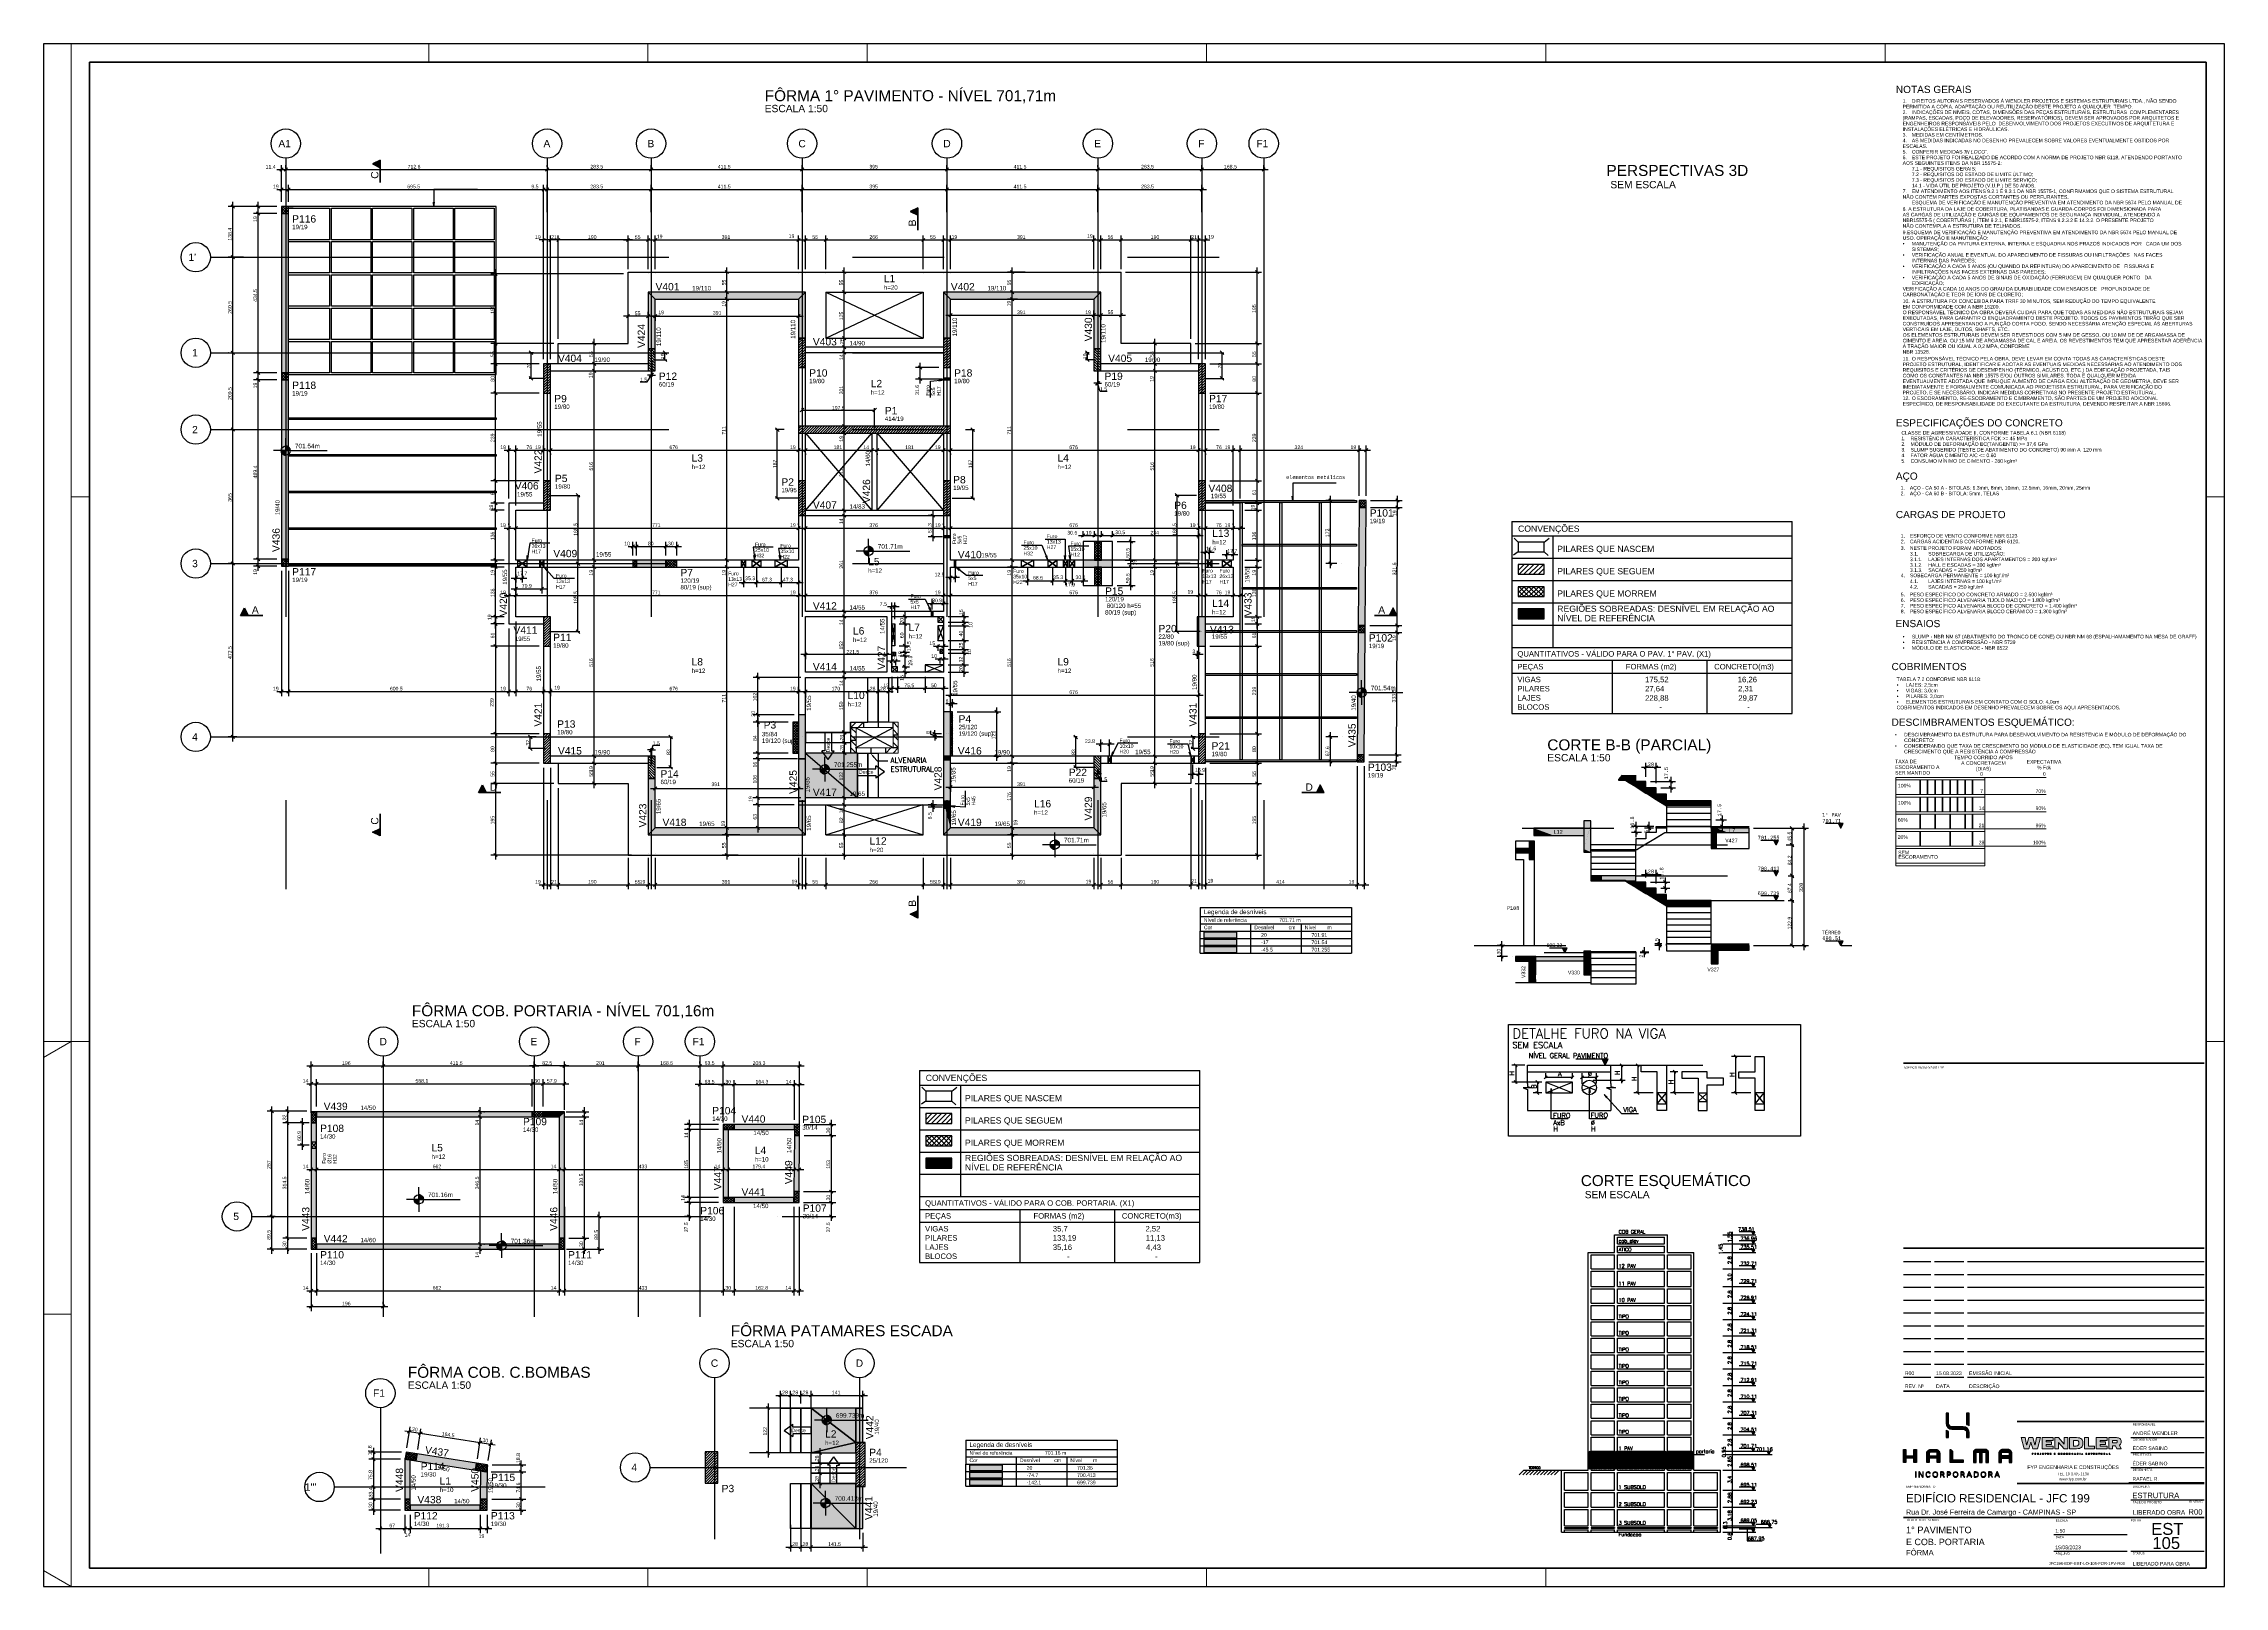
# Paper-space layout 'Layout1' of a CAD drawing. Extents: x -47 to 72, y -79 to 5.
# The model-space entities are those that its viewports show. They can reach past a viewport. Long polylines and large blocks are cut down to what shows.
import ezdxf
from ezdxf import colors
from ezdxf.entities.mleader import LeaderData, LeaderLine
from ezdxf.enums import TextEntityAlignment as Align
from ezdxf.math import Vec2, Vec3

# ---------------------------------------------------------------- set-up
doc = ezdxf.new("R2010")
doc.units = 0
doc.header["$MEASUREMENT"] = 0
for name, pattern in [('Dash', [0.5, 0.3, -0.2]), ('ESTILO_TQS_0001', [1, 0.7, -0.3]), ('ESTILO_TQS_0002', [0.4, 0.1, -0.3]), ('ESTILO_TQS_0004', [1.12, 0.5, -0.2, 0.01, -0.2, 0.01, -0.2])]:
    doc.linetypes.add(name, pattern=pattern)
doc.layers.get('0').update_dxf_attribs({"linetype": 'CONTINUOUS'})
doc.layers.get('Defpoints').update_dxf_attribs({"linetype": 'CONTINUOUS'})
doc.layers.add('00VIEWPORT', color=255, linetype='CONTINUOUS', plot=False)
for name, color, linetype in [('119', 253, 'CONTINUOUS'), ('2', 2, 'CONTINUOUS'), ('20', 7, 'CONTINUOUS'), ('200', 7, 'ESTILO_TQS_0002'), ('216', 3, 'CONTINUOUS'), ('221', 11, 'CONTINUOUS'), ('226', 2, 'CONTINUOUS'), ('31', 6, 'CONTINUOUS'), ('32', 7, 'CONTINUOUS'), ('34', 252, 'CONTINUOUS'), ('35', 7, 'CONTINUOUS'), ('36', 253, 'CONTINUOUS'), ('37', 4, 'CONTINUOUS'), ('38', 190, 'CONTINUOUS'), ('39', 74, 'CONTINUOUS'), ('4', 2, 'CONTINUOUS'), ('40', 240, 'CONTINUOUS'), ('42', 3, 'CONTINUOUS'), ('43', 3, 'CONTINUOUS'), ('44', 3, 'CONTINUOUS'), ('45', 2, 'CONTINUOUS'), ('46', 2, 'CONTINUOUS'), ('47', 2, 'CONTINUOUS'), ('48', 4, 'CONTINUOUS'), ('50', 5, 'CONTINUOUS'), ('51', 5, 'CONTINUOUS'), ('52', 1, 'CONTINUOUS'), ('53', 242, 'CONTINUOUS'), ('54', 242, 'CONTINUOUS'), ('55', 12, 'CONTINUOUS'), ('56', 51, 'CONTINUOUS'), ('57', 71, 'CONTINUOUS'), ('58', 220, 'CONTINUOUS'), ('59', 183, 'CONTINUOUS'), ('6', 3, 'CONTINUOUS'), ('67', 7, 'CONTINUOUS'), ('68', 4, 'CONTINUOUS'), ('70', 160, 'CONTINUOUS'), ('73', 2, 'CONTINUOUS'), ('74', 2, 'CONTINUOUS'), ('75', 9, 'CONTINUOUS'), ('76', 3, 'CONTINUOUS'), ('79', 12, 'CONTINUOUS'), ('80', 6, 'CONTINUOUS'), ('81', 2, 'CONTINUOUS'), ('82', 252, 'CONTINUOUS'), ('83', 74, 'CONTINUOUS'), ('95', 7, 'CONTINUOUS'), ('96', 252, 'CONTINUOUS'), ('Camada 1', 7, 'CONTINUOUS'), ('Carimbo', 7, 'CONTINUOUS')]:
    doc.layers.add(name, color=color, linetype=linetype)
for name, color, linetype, lineweight in [('WP_ANOTAÇÃO GERAL', 2, 'CONTINUOUS', 13), ('WP_BLOCOS', 4, 'CONTINUOUS', 13), ('WP_EST', 9, 'CONTINUOUS', 13), ('WP_FOLHA_MLINHAEXTERNA', 8, 'CONTINUOUS', 9), ('WP_FOLHA_MLINHAINTERNA', 3, 'CONTINUOUS', 50), ('WP_LINHAS 0_1PEN', 2, 'CONTINUOUS', 13), ('WP_LINHAS OCULTAS', 9, 'Dash', 13), ('WP_MARGEM_CARIMBO', 2, 'CONTINUOUS', 9), ('WP_NOTAS', 2, 'CONTINUOUS', 9), ('WP_TÍTULO DE VISTA', 3, 'CONTINUOUS', 9)]:
    doc.layers.add(name, color=color, linetype=linetype, lineweight=lineweight)
doc.styles.add('Arial', font='arial.ttf', dxfattribs={"height": 7.5})
doc.styles.add('Arial_12', font='arial.ttf', dxfattribs={"height": 0.393413})
doc.styles.add('Arial_2mm 1-50', font='arial.ttf', dxfattribs={"height": 9.835329})
doc.styles.add('Arial_8', font='arial.ttf', dxfattribs={"height": 0.16875})
doc.styles.add('FYP - ARIAL', font='arial.ttf')
doc.styles.get("Standard").update_dxf_attribs({"font": 'ROMANS.SHX'})
doc.styles.add('TQS_ARIAL', font='arial.ttf')
doc.styles.add('TQS_LUCIDA_CONSOLE', font='lucon.TTF')
doc.dimstyles.new('Diagonal 2mm 1-50', dxfattribs={"dimscale": 30.48, "dimtxt": 9.8353, "dimasz": 0.328084, "dimexe": 0.164042, "dimexo": 0.164042, "dimgap": 0.04101, "dimtad": 1, "dimdec": 1, "dimdsep": 46, "dimtxsty": 'Arial_2mm 1-50', "dimblk1": 'OBLIQUE', "dimblk2": 'OBLIQUE', "dimsah": 1, "dimcen": 0.09, "dimadec": 8, "dimazin": 0, "dimtfac": 1, "dimtdec": 8, "dimtmove": 1, "dimatfit": 0, "dimfxl": 1, "dimtvp": 1, "dimtfillclr": 256, "dimtolj": 1, "dimtzin": 0, "dimarcsym": 2})

# ---------------------------------------------------------------- blocks, each defined once
blk = doc.blocks.new('WP-Folha-Carimbo Padrão-R3 - A0-2218446-ESQUEMA DE FERRO _ GRAUTE')
at = {"layer": 'WP_FOLHA_MLINHAEXTERNA'}
for p, q in [((-88.95, 45.5), (29.95, 45.5)), ((-88.95, -38.6), (-88.95, 45.5)), ((-87.45, 45.5), (-87.45, -38.6)), ((-67.95, 45.5), (-67.95, 44.5)), ((-56, 44.5), (-56, 45.5)), ((-44.05, 44.5), (-44.05, 45.5)), ((-25.55, 44.5), (-25.55, 45.5)), ((-7.05, 44.5), (-7.05, 45.5)), ((11.45, 44.5), (11.45, 45.5)), ((29.95, 45.5), (29.95, -38.6)), ((-87.45, 20.8), (-86.45, 20.8)), ((28.95, 20.8), (29.95, 20.8)), ((-87.45, -8.9), (-88.95, -9.77)), ((-88.95, -8.9), (-88.95, -38.6)), ((-86.45, -8.9), (-88.95, -8.9)), ((-88.95, -8.9), (-88.95, -38.6)), ((28.95, -8.9), (29.95, -8.9)), ((-88.95, -23.75), (-87.45, -23.75)), ((-87.45, -38.6), (-88.95, -37.73)), ((-67.95, -37.6), (-67.95, -38.6)), ((-56, -38.6), (-56, -37.6)), ((-44.05, -38.6), (-44.05, -37.6)), ((-25.55, -38.6), (-25.55, -37.6)), ((-7.05, -38.6), (-7.05, -37.6)), ((29.95, -38.6), (-88.95, -38.6))]:
    blk.add_line(p, q, dxfattribs=at)
at = {"layer": 'WP_FOLHA_MLINHAINTERNA'}
for p, q in [((-86.45, -37.6), (-86.45, 44.5)), ((-86.45, 44.5), (28.95, 44.5)), ((28.95, 44.5), (28.95, -37.6)), ((28.95, -37.6), (-86.45, -37.6))]:
    blk.add_line(p, q, dxfattribs=at)
blk = doc.blocks.new('block 143')
at = {"layer": 'Camada 1', "lineweight": 0}
for points, knots in [([(4424, -637), (4423, -636), (4422, -636), (4421, -636), (4421, -636), (4414, -636), (4414, -636), (4414, -636), (4414, -651), (4414, -651), (4414, -651), (4417, -651), (4417, -651), (4417, -651), (4417, -645), (4417, -645), (4417, -645), (4421, -645), (4421, -645), (4422, -645), (4423, -645), (4424, -644), (4424, -644), (4425, -644), (4425, -643), (4426, -642), (4426, -641), (4426, -640), (4426, -640), (4426, -639), (4425, -638), (4425, -637), (4424, -637), (4424, -637)], [0, 0, 0, 0, 1, 1, 1, 2, 2, 2, 3, 3, 3, 4, 4, 4, 5, 5, 5, 6, 6, 6, 7, 7, 7, 8, 8, 8, 9, 9, 9, 10, 10, 10, 11, 11, 11, 11]), ([(4423, -641), (4422, -642), (4422, -642), (4422, -642), (4422, -642), (4421, -642), (4421, -642), (4421, -642), (4417, -642), (4417, -642), (4417, -642), (4417, -639), (4417, -639), (4417, -639), (4421, -639), (4421, -639), (4421, -639), (4422, -639), (4422, -639), (4422, -639), (4422, -639), (4423, -640), (4423, -640), (4423, -640), (4423, -640), (4423, -641), (4423, -641), (4423, -641)], [0, 0, 0, 0, 1, 1, 1, 2, 2, 2, 3, 3, 3, 4, 4, 4, 5, 5, 5, 6, 6, 6, 7, 7, 7, 8, 8, 8, 9, 9, 9, 9])]:
    blk.add_open_spline(points, degree=3, knots=knots, dxfattribs=at)
blk = doc.blocks.new('block 144')
at = {"layer": 'Camada 1', "lineweight": 0}
for points, knots in [([(4450, -644), (4451, -644), (4452, -643), (4452, -643), (4452, -642), (4453, -641), (4453, -640), (4453, -639), (4452, -639), (4452, -638), (4452, -637), (4451, -637), (4450, -637), (4450, -636), (4449, -636), (4448, -636), (4448, -636), (4441, -636), (4441, -636), (4441, -636), (4441, -651), (4441, -651), (4441, -651), (4444, -651), (4444, -651), (4444, -651), (4444, -645), (4444, -645), (4444, -645), (4446, -645), (4446, -645), (4446, -645), (4449, -651), (4449, -651), (4449, -651), (4453, -651), (4453, -651), (4453, -651), (4449, -645), (4449, -645), (4450, -644), (4450, -644), (4450, -644)], [0, 0, 0, 0, 1, 1, 1, 2, 2, 2, 3, 3, 3, 4, 4, 4, 5, 5, 5, 6, 6, 6, 7, 7, 7, 8, 8, 8, 9, 9, 9, 10, 10, 10, 11, 11, 11, 12, 12, 12, 13, 13, 13, 14, 14, 14, 14]), ([(4449, -642), (4448, -642), (4448, -642), (4448, -642), (4448, -642), (4444, -642), (4444, -642), (4444, -642), (4444, -639), (4444, -639), (4444, -639), (4448, -639), (4448, -639), (4448, -639), (4448, -639), (4449, -639), (4449, -639), (4449, -639), (4449, -639), (4449, -640), (4449, -640), (4449, -640), (4449, -641), (4449, -641), (4449, -641), (4449, -642), (4449, -642), (4449, -642)], [0, 0, 0, 0, 1, 1, 1, 2, 2, 2, 3, 3, 3, 4, 4, 4, 5, 5, 5, 6, 6, 6, 7, 7, 7, 8, 8, 8, 9, 9, 9, 9])]:
    blk.add_open_spline(points, degree=3, knots=knots, dxfattribs=at)
blk = doc.blocks.new('block 145')
at = {"layer": 'Camada 1', "lineweight": 0}
for points in [[(4477, -637), (4476, -636), (4475, -636), (4474, -636), (4472, -636), (4471, -636), (4470, -637), (4469, -637), (4469, -638), (4468, -638), (4468, -639), (4467, -640), (4467, -641), (4467, -641), (4467, -645), (4467, -645), (4467, -646), (4468, -647), (4468, -648), (4469, -649), (4469, -650), (4470, -650), (4471, -651), (4472, -651), (4474, -651), (4475, -651), (4476, -651), (4477, -650), (4478, -650), (4478, -649), (4479, -648), (4479, -647), (4480, -646), (4480, -645), (4480, -645), (4480, -641), (4480, -641), (4480, -640), (4479, -639), (4479, -638), (4478, -638), (4478, -637), (4477, -637)], [(4476, -645), (4476, -646), (4476, -646), (4476, -647), (4476, -647), (4475, -647), (4475, -648), (4475, -648), (4474, -648), (4474, -648), (4473, -648), (4472, -648), (4472, -648), (4472, -647), (4471, -647), (4471, -647), (4471, -646), (4471, -646), (4471, -645), (4471, -645), (4471, -641), (4471, -641), (4471, -641), (4471, -640), (4471, -640), (4471, -639), (4472, -639), (4472, -639), (4472, -639), (4473, -639), (4474, -639), (4474, -639), (4475, -639), (4475, -639), (4475, -639), (4476, -639), (4476, -640), (4476, -640), (4476, -641), (4476, -641), (4476, -641), (4476, -645), (4476, -645)]]:
    blk.add_open_spline(points, degree=3, knots=[0, 0, 0, 0, 1, 1, 1, 2, 2, 2, 3, 3, 3, 4, 4, 4, 5, 5, 5, 6, 6, 6, 7, 7, 7, 8, 8, 8, 9, 9, 9, 10, 10, 10, 11, 11, 11, 12, 12, 12, 13, 13, 13, 14, 14, 14, 14], dxfattribs=at)
blk = doc.blocks.new('block 146')
at = {"layer": 'Camada 1', "lineweight": 0}
for points in [[(4576, -637), (4575, -636), (4574, -636), (4573, -636), (4572, -636), (4571, -636), (4570, -637), (4569, -637), (4568, -638), (4568, -638), (4567, -639), (4567, -640), (4567, -641), (4567, -641), (4567, -645), (4567, -645), (4567, -646), (4567, -647), (4568, -648), (4568, -649), (4569, -650), (4570, -650), (4571, -651), (4572, -651), (4573, -651), (4574, -651), (4575, -651), (4576, -650), (4577, -650), (4578, -649), (4578, -648), (4579, -647), (4579, -646), (4579, -645), (4579, -645), (4579, -641), (4579, -641), (4579, -640), (4579, -639), (4578, -638), (4578, -638), (4577, -637), (4576, -637)], [(4576, -645), (4576, -646), (4576, -646), (4576, -647), (4575, -647), (4575, -647), (4575, -648), (4574, -648), (4574, -648), (4573, -648), (4573, -648), (4572, -648), (4572, -648), (4571, -647), (4571, -647), (4571, -647), (4570, -646), (4570, -646), (4570, -645), (4570, -645), (4570, -641), (4570, -641), (4570, -641), (4570, -640), (4571, -640), (4571, -639), (4571, -639), (4572, -639), (4572, -639), (4573, -639), (4573, -639), (4574, -639), (4574, -639), (4575, -639), (4575, -639), (4575, -639), (4576, -640), (4576, -640), (4576, -641), (4576, -641), (4576, -641), (4576, -645), (4576, -645)]]:
    blk.add_open_spline(points, degree=3, knots=[0, 0, 0, 0, 1, 1, 1, 2, 2, 2, 3, 3, 3, 4, 4, 4, 5, 5, 5, 6, 6, 6, 7, 7, 7, 8, 8, 8, 9, 9, 9, 10, 10, 10, 11, 11, 11, 12, 12, 12, 13, 13, 13, 14, 14, 14, 14], dxfattribs=at)
blk = doc.blocks.new('block 147')
at = {"layer": 'Camada 1', "lineweight": 0}
for points in [[(4847, -636), (4840, -651), (4843, -651), (4844, -648), (4851, -648), (4852, -651), (4855, -651), (4849, -636), (4847, -636)], [(4846, -646), (4848, -641), (4850, -646), (4846, -646)]]:
    blk.add_lwpolyline(points, dxfattribs=at)
blk = doc.blocks.new('block 148')
at = {"layer": 'Camada 1', "lineweight": 0}
for points, knots in [([(4879, -644), (4879, -644), (4880, -643), (4880, -643), (4881, -642), (4881, -641), (4881, -640), (4881, -639), (4881, -639), (4880, -638), (4880, -637), (4879, -637), (4879, -637), (4878, -636), (4877, -636), (4876, -636), (4876, -636), (4869, -636), (4869, -636), (4869, -636), (4869, -651), (4869, -651), (4869, -651), (4872, -651), (4872, -651), (4872, -651), (4872, -645), (4872, -645), (4872, -645), (4874, -645), (4874, -645), (4874, -645), (4878, -651), (4878, -651), (4878, -651), (4881, -651), (4881, -651), (4881, -651), (4877, -645), (4877, -645), (4878, -644), (4878, -644), (4879, -644)], [0, 0, 0, 0, 1, 1, 1, 2, 2, 2, 3, 3, 3, 4, 4, 4, 5, 5, 5, 6, 6, 6, 7, 7, 7, 8, 8, 8, 9, 9, 9, 10, 10, 10, 11, 11, 11, 12, 12, 12, 13, 13, 13, 14, 14, 14, 14]), ([(4877, -642), (4876, -642), (4876, -642), (4876, -642), (4876, -642), (4872, -642), (4872, -642), (4872, -642), (4872, -639), (4872, -639), (4872, -639), (4876, -639), (4876, -639), (4876, -639), (4877, -639), (4877, -639), (4877, -639), (4877, -639), (4877, -639), (4877, -640), (4878, -640), (4878, -640), (4878, -641), (4877, -641), (4877, -641), (4877, -642), (4877, -642), (4877, -642)], [0, 0, 0, 0, 1, 1, 1, 2, 2, 2, 3, 3, 3, 4, 4, 4, 5, 5, 5, 6, 6, 6, 7, 7, 7, 8, 8, 8, 9, 9, 9, 9])]:
    blk.add_open_spline(points, degree=3, knots=knots, dxfattribs=at)
blk = doc.blocks.new('block 149')
at = {"layer": 'Camada 1', "lineweight": 0}
for points in [[(4919, -636), (4913, -651), (4916, -651), (4917, -648), (4923, -648), (4924, -651), (4928, -651), (4921, -636), (4919, -636)], [(4918, -646), (4920, -641), (4922, -646), (4918, -646)]]:
    blk.add_lwpolyline(points, dxfattribs=at)
blk = doc.blocks.new('block 150')
at = {"layer": 'Camada 1', "lineweight": 0}
for points, knots in [([(5042, -644), (5043, -644), (5044, -643), (5044, -643), (5044, -642), (5045, -641), (5045, -640), (5045, -639), (5044, -639), (5044, -638), (5044, -637), (5043, -637), (5042, -637), (5042, -636), (5041, -636), (5040, -636), (5040, -636), (5033, -636), (5033, -636), (5033, -636), (5033, -651), (5033, -651), (5033, -651), (5036, -651), (5036, -651), (5036, -651), (5036, -645), (5036, -645), (5036, -645), (5038, -645), (5038, -645), (5038, -645), (5042, -651), (5042, -651), (5042, -651), (5045, -651), (5045, -651), (5045, -651), (5041, -645), (5041, -645), (5042, -644), (5042, -644), (5042, -644)], [0, 0, 0, 0, 1, 1, 1, 2, 2, 2, 3, 3, 3, 4, 4, 4, 5, 5, 5, 6, 6, 6, 7, 7, 7, 8, 8, 8, 9, 9, 9, 10, 10, 10, 11, 11, 11, 12, 12, 12, 13, 13, 13, 14, 14, 14, 14]), ([(5041, -642), (5040, -642), (5040, -642), (5040, -642), (5040, -642), (5036, -642), (5036, -642), (5036, -642), (5036, -639), (5036, -639), (5036, -639), (5040, -639), (5040, -639), (5040, -639), (5040, -639), (5041, -639), (5041, -639), (5041, -639), (5041, -639), (5041, -640), (5041, -640), (5041, -640), (5041, -641), (5041, -641), (5041, -641), (5041, -642), (5041, -642), (5041, -642)], [0, 0, 0, 0, 1, 1, 1, 2, 2, 2, 3, 3, 3, 4, 4, 4, 5, 5, 5, 6, 6, 6, 7, 7, 7, 8, 8, 8, 9, 9, 9, 9])]:
    blk.add_open_spline(points, degree=3, knots=knots, dxfattribs=at)
blk = doc.blocks.new('block 151')
at = {"layer": 'Camada 1', "lineweight": 0}
for points, knots in [([(5147, -644), (5148, -644), (5149, -643), (5149, -643), (5149, -642), (5150, -641), (5150, -640), (5150, -639), (5149, -639), (5149, -638), (5149, -637), (5148, -637), (5147, -637), (5147, -636), (5146, -636), (5145, -636), (5145, -636), (5138, -636), (5138, -636), (5138, -636), (5138, -651), (5138, -651), (5138, -651), (5141, -651), (5141, -651), (5141, -651), (5141, -645), (5141, -645), (5141, -645), (5143, -645), (5143, -645), (5143, -645), (5146, -651), (5146, -651), (5146, -651), (5150, -651), (5150, -651), (5150, -651), (5146, -645), (5146, -645), (5147, -644), (5147, -644), (5147, -644)], [0, 0, 0, 0, 1, 1, 1, 2, 2, 2, 3, 3, 3, 4, 4, 4, 5, 5, 5, 6, 6, 6, 7, 7, 7, 8, 8, 8, 9, 9, 9, 10, 10, 10, 11, 11, 11, 12, 12, 12, 13, 13, 13, 14, 14, 14, 14]), ([(5146, -642), (5145, -642), (5145, -642), (5145, -642), (5145, -642), (5141, -642), (5141, -642), (5141, -642), (5141, -639), (5141, -639), (5141, -639), (5145, -639), (5145, -639), (5145, -639), (5145, -639), (5146, -639), (5146, -639), (5146, -639), (5146, -639), (5146, -640), (5146, -640), (5146, -640), (5146, -641), (5146, -641), (5146, -641), (5146, -642), (5146, -642), (5146, -642)], [0, 0, 0, 0, 1, 1, 1, 2, 2, 2, 3, 3, 3, 4, 4, 4, 5, 5, 5, 6, 6, 6, 7, 7, 7, 8, 8, 8, 9, 9, 9, 9])]:
    blk.add_open_spline(points, degree=3, knots=knots, dxfattribs=at)
blk = doc.blocks.new('block 152')
at = {"layer": 'Camada 1', "lineweight": 0}
for points in [[(5169, -636), (5163, -651), (5166, -651), (5167, -648), (5173, -648), (5174, -651), (5178, -651), (5171, -636), (5169, -636)], [(5168, -646), (5170, -641), (5172, -646), (5168, -646)]]:
    blk.add_lwpolyline(points, dxfattribs=at)
blk = doc.blocks.new('block 153')
at = {"layer": 'Camada 1', "lineweight": 0}
for points in [[(4913, -493), (4908, -489), (4901, -485), (4893, -483), (4885, -481), (4875, -479), (4864, -479), (4864, -479), (4792, -479), (4792, -479), (4792, -479), (4792, -592), (4792, -592), (4792, -592), (4864, -592), (4864, -592), (4875, -592), (4885, -590), (4893, -588), (4901, -585), (4908, -582), (4913, -578), (4918, -573), (4922, -568), (4924, -562), (4926, -556), (4928, -549), (4928, -542), (4928, -542), (4928, -529), (4928, -529), (4928, -522), (4926, -515), (4924, -509), (4922, -503), (4918, -498), (4913, -493)], [(4887, -540), (4887, -543), (4887, -546), (4886, -549), (4885, -552), (4883, -555), (4881, -557), (4879, -559), (4876, -561), (4873, -562), (4870, -563), (4865, -564), (4861, -564), (4861, -564), (4832, -564), (4832, -564), (4832, -564), (4832, -507), (4832, -507), (4832, -507), (4861, -507), (4861, -507), (4866, -507), (4870, -508), (4874, -509), (4877, -511), (4880, -513), (4882, -515), (4884, -517), (4885, -519), (4886, -522), (4887, -525), (4887, -527), (4887, -530), (4887, -530), (4887, -540), (4887, -540)]]:
    blk.add_open_spline(points, degree=3, knots=[0, 0, 0, 0, 1, 1, 1, 2, 2, 2, 3, 3, 3, 4, 4, 4, 5, 5, 5, 6, 6, 6, 7, 7, 7, 8, 8, 8, 9, 9, 9, 10, 10, 10, 11, 11, 11, 12, 12, 12, 12], dxfattribs=at)
blk = doc.blocks.new('block 154')
at = {"layer": 'Camada 1', "lineweight": 0}
for points, knots in [([(5312, -539), (5314, -534), (5315, -529), (5315, -522), (5315, -522), (5315, -515), (5315, -515), (5315, -510), (5314, -505), (5311, -500), (5309, -496), (5306, -492), (5301, -489), (5297, -486), (5292, -483), (5286, -482), (5280, -480), (5273, -479), (5266, -479), (5266, -479), (5189, -479), (5189, -479), (5189, -479), (5189, -592), (5189, -592), (5189, -592), (5228, -592), (5228, -592), (5228, -592), (5228, -561), (5228, -561), (5228, -561), (5257, -561), (5257, -561), (5257, -561), (5271, -592), (5271, -592), (5271, -592), (5315, -592), (5315, -592), (5315, -592), (5297, -554), (5297, -554), (5299, -553), (5300, -552), (5302, -551), (5306, -548), (5309, -544), (5312, -539)], [0, 0, 0, 0, 1, 1, 1, 2, 2, 2, 3, 3, 3, 4, 4, 4, 5, 5, 5, 6, 6, 6, 7, 7, 7, 8, 8, 8, 9, 9, 9, 10, 10, 10, 11, 11, 11, 12, 12, 12, 13, 13, 13, 14, 14, 14, 15, 15, 15, 16, 16, 16, 16]), ([(5275, -522), (5275, -524), (5274, -526), (5273, -527), (5273, -529), (5272, -530), (5270, -531), (5269, -532), (5267, -532), (5265, -533), (5264, -533), (5262, -533), (5260, -533), (5260, -533), (5228, -533), (5228, -533), (5228, -533), (5228, -507), (5228, -507), (5228, -507), (5261, -507), (5261, -507), (5263, -507), (5265, -507), (5266, -508), (5268, -508), (5270, -509), (5271, -509), (5272, -510), (5273, -511), (5274, -513), (5274, -514), (5275, -516), (5275, -518), (5275, -518), (5275, -522), (5275, -522)], [0, 0, 0, 0, 1, 1, 1, 2, 2, 2, 3, 3, 3, 4, 4, 4, 5, 5, 5, 6, 6, 6, 7, 7, 7, 8, 8, 8, 9, 9, 9, 10, 10, 10, 11, 11, 11, 12, 12, 12, 12])]:
    blk.add_open_spline(points, degree=3, knots=knots, dxfattribs=at)
blk = doc.blocks.new('block 142')
at = {"layer": 'Camada 1', "true_color": 0xff4000}
h = blk.add_hatch(color=20, dxfattribs=at)
h.dxf.hatch_style = 2
h.paths.add_polyline_path([(5501, -645), (5712, -645), (5712, -592), (5576, -592), (5576, -564), (5681, -564), (5681, -512), (5576, -512), (5576, -484), (5712, -484), (5712, -430), (5501, -430)])
h.paths.add_polyline_path([(4456, -645), (4667, -645), (4667, -592), (4531, -592), (4531, -564), (4636, -564), (4636, -512), (4531, -512), (4531, -484), (4667, -484), (4667, -430), (4456, -430)])
h.paths.add_polyline_path([(4881, -557), (4770, -430), (4699, -430), (4699, -645), (4772, -645), (4771, -523), (4879, -645), (4952, -645), (4952, -430), (4879, -430)])
edge = h.paths.add_edge_path()
edge.add_spline(control_points=[(5215, -457), (5206, -448), (5193, -442), (5178, -437), (5162, -432), (5144, -430), (5122, -430), (5122, -430), (4985, -430), (4985, -430), (4985, -430), (4985, -645), (4985, -645), (4985, -645), (5122, -645), (5122, -645), (5144, -645), (5163, -643), (5178, -638), (5194, -633), (5206, -627), (5216, -618), (5226, -610), (5233, -600), (5237, -589), (5242, -577), (5244, -564), (5244, -551), (5244, -551), (5244, -525), (5244, -525), (5244, -511), (5242, -498), (5237, -487), (5232, -475), (5225, -465), (5215, -457)], knot_values=[0, 0, 0, 0, 1, 1, 1, 2, 2, 2, 3, 3, 3, 4, 4, 4, 5, 5, 5, 6, 6, 6, 7, 7, 7, 8, 8, 8, 9, 9, 9, 10, 10, 10, 11, 11, 11, 12, 12, 12, 12], degree=3, periodic=0)
edge = h.paths.add_edge_path()
edge.add_spline(control_points=[(5167, -546), (5167, -552), (5166, -559), (5164, -564), (5162, -570), (5159, -575), (5155, -579), (5151, -583), (5145, -586), (5139, -589), (5133, -591), (5125, -592), (5116, -592), (5116, -592), (5061, -592), (5061, -592), (5061, -592), (5061, -484), (5061, -484), (5061, -484), (5115, -484), (5115, -484), (5126, -484), (5134, -485), (5141, -488), (5147, -490), (5153, -494), (5156, -498), (5160, -502), (5163, -507), (5164, -512), (5166, -517), (5167, -522), (5167, -528), (5167, -528), (5167, -546), (5167, -546)], knot_values=[0, 0, 0, 0, 1, 1, 1, 2, 2, 2, 3, 3, 3, 4, 4, 4, 5, 5, 5, 6, 6, 6, 7, 7, 7, 8, 8, 8, 9, 9, 9, 10, 10, 10, 11, 11, 11, 12, 12, 12, 12], degree=3, periodic=0)
h.paths.add_polyline_path([(5352, -430), (5276, -430), (5276, -645), (5469, -645), (5469, -592), (5352, -592)])
h.paths.add_polyline_path([(4317, -569), (4311, -569), (4272, -430), (4196, -430), (4157, -569), (4151, -569), (4121, -430), (4044, -430), (4104, -645), (4197, -645), (4232, -515), (4234, -515), (4236, -515), (4272, -645), (4364, -645), (4424, -430), (4347, -430)])
edge = h.paths.add_edge_path()
edge.add_spline(control_points=[(5980, -545), (5984, -535), (5986, -525), (5986, -512), (5986, -512), (5986, -499), (5986, -499), (5986, -489), (5984, -479), (5979, -470), (5975, -462), (5969, -454), (5960, -448), (5952, -442), (5942, -438), (5930, -435), (5919, -432), (5906, -430), (5892, -430), (5892, -430), (5744, -430), (5744, -430), (5744, -430), (5744, -645), (5744, -645), (5744, -645), (5820, -645), (5820, -645), (5820, -645), (5820, -587), (5820, -587), (5820, -587), (5875, -587), (5875, -587), (5875, -587), (5902, -645), (5902, -645), (5902, -645), (5986, -645), (5986, -645), (5986, -645), (5953, -574), (5953, -574), (5956, -572), (5958, -570), (5961, -568), (5969, -562), (5975, -554), (5980, -545)], knot_values=[0, 0, 0, 0, 1, 1, 1, 2, 2, 2, 3, 3, 3, 4, 4, 4, 5, 5, 5, 6, 6, 6, 7, 7, 7, 8, 8, 8, 9, 9, 9, 10, 10, 10, 11, 11, 11, 12, 12, 12, 13, 13, 13, 14, 14, 14, 15, 15, 15, 16, 16, 16, 16], degree=3, periodic=0)
edge = h.paths.add_edge_path()
edge.add_spline(control_points=[(5909, -511), (5909, -515), (5908, -519), (5907, -521), (5905, -524), (5903, -527), (5900, -529), (5898, -530), (5895, -532), (5892, -533), (5888, -533), (5885, -534), (5881, -534), (5881, -534), (5820, -534), (5820, -534), (5820, -534), (5820, -483), (5820, -483), (5820, -483), (5882, -483), (5882, -483), (5886, -483), (5890, -484), (5893, -484), (5897, -485), (5899, -486), (5902, -488), (5904, -489), (5906, -492), (5907, -494), (5908, -497), (5909, -501), (5909, -505), (5909, -505), (5909, -511), (5909, -511)], knot_values=[0, 0, 0, 0, 1, 1, 1, 2, 2, 2, 3, 3, 3, 4, 4, 4, 5, 5, 5, 6, 6, 6, 7, 7, 7, 8, 8, 8, 9, 9, 9, 10, 10, 10, 11, 11, 11, 12, 12, 12, 12], degree=3, periodic=0)
at = {"layer": 'Camada 1', "true_color": 0x6a6a6c}
h = blk.add_hatch(color=251, dxfattribs=at)
h.dxf.hatch_style = 2
edge = h.paths.add_edge_path()
edge.add_spline(control_points=[(4278, -731), (4276, -731), (4275, -730), (4273, -730), (4273, -730), (4260, -730), (4260, -730), (4260, -730), (4260, -758), (4260, -758), (4260, -758), (4266, -758), (4266, -758), (4266, -758), (4266, -748), (4266, -748), (4266, -748), (4273, -748), (4273, -748), (4275, -748), (4276, -747), (4278, -746), (4279, -746), (4281, -745), (4281, -743), (4282, -742), (4283, -741), (4283, -739), (4283, -737), (4282, -736), (4281, -734), (4281, -733), (4279, -732), (4278, -731)], knot_values=[0, 0, 0, 0, 1, 1, 1, 2, 2, 2, 3, 3, 3, 4, 4, 4, 5, 5, 5, 6, 6, 6, 7, 7, 7, 8, 8, 8, 9, 9, 9, 10, 10, 10, 11, 11, 11, 11], degree=3, periodic=0)
edge = h.paths.add_edge_path()
edge.add_spline(control_points=[(4276, -741), (4276, -741), (4275, -742), (4275, -742), (4274, -742), (4273, -742), (4273, -742), (4273, -742), (4266, -742), (4266, -742), (4266, -742), (4266, -735), (4266, -735), (4266, -735), (4273, -735), (4273, -735), (4273, -735), (4274, -736), (4275, -736), (4275, -736), (4276, -737), (4276, -737), (4276, -738), (4276, -738), (4276, -739), (4276, -740), (4276, -740), (4276, -741)], knot_values=[0, 0, 0, 0, 1, 1, 1, 2, 2, 2, 3, 3, 3, 4, 4, 4, 5, 5, 5, 6, 6, 6, 7, 7, 7, 8, 8, 8, 9, 9, 9, 9], degree=3, periodic=0)
edge = h.paths.add_edge_path()
edge.add_spline(control_points=[(4329, -746), (4331, -745), (4332, -744), (4332, -743), (4333, -742), (4333, -740), (4333, -739), (4333, -737), (4333, -736), (4332, -734), (4332, -733), (4331, -732), (4329, -731), (4328, -731), (4326, -730), (4325, -730), (4325, -730), (4310, -730), (4310, -730), (4310, -730), (4310, -758), (4310, -758), (4310, -758), (4316, -758), (4316, -758), (4316, -758), (4316, -747), (4316, -747), (4316, -747), (4320, -747), (4320, -747), (4320, -747), (4327, -758), (4327, -758), (4327, -758), (4335, -758), (4335, -758), (4335, -758), (4327, -747), (4327, -747), (4328, -747), (4329, -746), (4329, -746)], knot_values=[0, 0, 0, 0, 1, 1, 1, 2, 2, 2, 3, 3, 3, 4, 4, 4, 5, 5, 5, 6, 6, 6, 7, 7, 7, 8, 8, 8, 9, 9, 9, 10, 10, 10, 11, 11, 11, 12, 12, 12, 13, 13, 13, 14, 14, 14, 14], degree=3, periodic=0)
edge = h.paths.add_edge_path()
edge.add_spline(control_points=[(4326, -742), (4325, -742), (4325, -742), (4324, -742), (4324, -742), (4316, -742), (4316, -742), (4316, -742), (4316, -735), (4316, -735), (4316, -735), (4324, -735), (4324, -735), (4325, -735), (4325, -736), (4326, -736), (4326, -736), (4327, -737), (4327, -737), (4327, -738), (4327, -738), (4327, -739), (4327, -739), (4327, -740), (4327, -740), (4327, -741), (4326, -741), (4326, -742)], knot_values=[0, 0, 0, 0, 1, 1, 1, 2, 2, 2, 3, 3, 3, 4, 4, 4, 5, 5, 5, 6, 6, 6, 7, 7, 7, 8, 8, 8, 9, 9, 9, 9], degree=3, periodic=0)
edge = h.paths.add_edge_path()
edge.add_spline(control_points=[(4380, -731), (4378, -731), (4376, -730), (4374, -730), (4371, -730), (4369, -731), (4367, -731), (4366, -732), (4364, -733), (4363, -735), (4362, -737), (4362, -738), (4362, -740), (4362, -740), (4362, -748), (4362, -748), (4362, -750), (4362, -752), (4363, -754), (4364, -755), (4366, -757), (4367, -757), (4369, -758), (4371, -759), (4374, -759), (4376, -759), (4378, -758), (4380, -757), (4382, -757), (4383, -755), (4384, -754), (4385, -752), (4385, -750), (4385, -748), (4385, -748), (4385, -740), (4385, -740), (4385, -738), (4385, -737), (4384, -735), (4383, -733), (4382, -732), (4380, -731)], knot_values=[0, 0, 0, 0, 1, 1, 1, 2, 2, 2, 3, 3, 3, 4, 4, 4, 5, 5, 5, 6, 6, 6, 7, 7, 7, 8, 8, 8, 9, 9, 9, 10, 10, 10, 11, 11, 11, 12, 12, 12, 13, 13, 13, 14, 14, 14, 14], degree=3, periodic=0)
edge = h.paths.add_edge_path()
edge.add_spline(control_points=[(4379, -748), (4379, -749), (4379, -750), (4378, -751), (4378, -752), (4377, -752), (4377, -753), (4376, -753), (4375, -753), (4374, -753), (4373, -753), (4372, -753), (4371, -753), (4370, -752), (4369, -752), (4369, -751), (4368, -750), (4368, -749), (4368, -748), (4368, -748), (4368, -740), (4368, -740), (4368, -739), (4368, -738), (4369, -738), (4369, -737), (4370, -736), (4371, -736), (4372, -736), (4373, -735), (4374, -735), (4375, -735), (4376, -736), (4377, -736), (4377, -736), (4378, -737), (4378, -738), (4379, -738), (4379, -739), (4379, -740), (4379, -740), (4379, -748), (4379, -748)], knot_values=[0, 0, 0, 0, 1, 1, 1, 2, 2, 2, 3, 3, 3, 4, 4, 4, 5, 5, 5, 6, 6, 6, 7, 7, 7, 8, 8, 8, 9, 9, 9, 10, 10, 10, 11, 11, 11, 12, 12, 12, 13, 13, 13, 14, 14, 14, 14], degree=3, periodic=0)
edge = h.paths.add_edge_path()
edge.add_spline(control_points=[(4423, -749), (4423, -751), (4423, -752), (4422, -752), (4422, -753), (4421, -754), (4420, -754), (4419, -754), (4418, -753), (4417, -753), (4417, -753), (4416, -752), (4415, -752), (4415, -752), (4410, -755), (4410, -755), (4411, -756), (4412, -757), (4414, -758), (4416, -758), (4417, -759), (4419, -759), (4421, -759), (4423, -758), (4425, -758), (4426, -757), (4428, -756), (4428, -754), (4429, -753), (4430, -751), (4430, -749), (4430, -749), (4430, -730), (4430, -730), (4430, -730), (4423, -730), (4423, -730), (4423, -730), (4423, -749), (4423, -749)], knot_values=[0, 0, 0, 0, 1, 1, 1, 2, 2, 2, 3, 3, 3, 4, 4, 4, 5, 5, 5, 6, 6, 6, 7, 7, 7, 8, 8, 8, 9, 9, 9, 10, 10, 10, 11, 11, 11, 12, 12, 12, 13, 13, 13, 13], degree=3, periodic=0)
h.paths.add_polyline_path([(4459, -758), (4481, -758), (4481, -753), (4465, -753), (4465, -747), (4478, -747), (4478, -742), (4465, -742), (4465, -735), (4481, -735), (4481, -730), (4459, -730)])
h.paths.add_polyline_path([(4504, -735), (4513, -735), (4513, -758), (4519, -758), (4519, -735), (4528, -735), (4528, -730), (4504, -730)])
edge = h.paths.add_edge_path()
edge.add_spline(control_points=[(4571, -731), (4569, -731), (4567, -730), (4564, -730), (4562, -730), (4560, -731), (4558, -731), (4556, -732), (4555, -733), (4554, -735), (4553, -737), (4553, -738), (4553, -740), (4553, -740), (4553, -748), (4553, -748), (4553, -750), (4553, -752), (4554, -754), (4555, -755), (4556, -757), (4558, -757), (4560, -758), (4562, -759), (4564, -759), (4567, -759), (4569, -758), (4571, -757), (4572, -757), (4574, -755), (4575, -754), (4576, -752), (4576, -750), (4576, -748), (4576, -748), (4576, -740), (4576, -740), (4576, -738), (4576, -737), (4575, -735), (4574, -733), (4572, -732), (4571, -731)], knot_values=[0, 0, 0, 0, 1, 1, 1, 2, 2, 2, 3, 3, 3, 4, 4, 4, 5, 5, 5, 6, 6, 6, 7, 7, 7, 8, 8, 8, 9, 9, 9, 10, 10, 10, 11, 11, 11, 12, 12, 12, 13, 13, 13, 14, 14, 14, 14], degree=3, periodic=0)
edge = h.paths.add_edge_path()
edge.add_spline(control_points=[(4570, -748), (4570, -749), (4570, -750), (4569, -751), (4569, -752), (4568, -752), (4567, -753), (4566, -753), (4565, -753), (4564, -753), (4563, -753), (4562, -753), (4562, -753), (4561, -752), (4560, -752), (4560, -751), (4559, -750), (4559, -749), (4559, -748), (4559, -748), (4559, -740), (4559, -740), (4559, -739), (4559, -738), (4560, -738), (4560, -737), (4561, -736), (4562, -736), (4562, -736), (4563, -735), (4564, -735), (4565, -735), (4566, -736), (4567, -736), (4568, -736), (4569, -737), (4569, -738), (4570, -738), (4570, -739), (4570, -740), (4570, -740), (4570, -748), (4570, -748)], knot_values=[0, 0, 0, 0, 1, 1, 1, 2, 2, 2, 3, 3, 3, 4, 4, 4, 5, 5, 5, 6, 6, 6, 7, 7, 7, 8, 8, 8, 9, 9, 9, 10, 10, 10, 11, 11, 11, 12, 12, 12, 13, 13, 13, 14, 14, 14, 14], degree=3, periodic=0)
edge = h.paths.add_edge_path()
edge.add_spline(control_points=[(4623, -743), (4621, -743), (4620, -742), (4618, -742), (4618, -742), (4617, -742), (4617, -742), (4617, -742), (4617, -742), (4617, -742), (4617, -742), (4617, -742), (4617, -742), (4617, -742), (4617, -742), (4617, -742), (4615, -742), (4614, -741), (4613, -741), (4613, -741), (4612, -741), (4612, -740), (4611, -740), (4611, -739), (4611, -738), (4611, -738), (4611, -738), (4611, -738), (4611, -737), (4611, -736), (4612, -736), (4613, -735), (4615, -735), (4617, -735), (4618, -735), (4619, -735), (4620, -736), (4622, -736), (4623, -737), (4624, -737), (4624, -737), (4627, -733), (4627, -733), (4626, -732), (4625, -732), (4624, -731), (4622, -731), (4621, -731), (4620, -730), (4619, -730), (4618, -730), (4617, -730), (4614, -730), (4612, -730), (4610, -731), (4608, -732), (4607, -733), (4606, -734), (4605, -735), (4605, -737), (4605, -739), (4605, -739), (4605, -739), (4605, -739), (4605, -741), (4605, -742), (4606, -743), (4607, -745), (4608, -745), (4610, -746), (4611, -746), (4613, -747), (4615, -747), (4615, -747), (4616, -747), (4616, -747), (4616, -747), (4616, -747), (4616, -747), (4616, -747), (4616, -747), (4616, -747), (4617, -747), (4618, -747), (4619, -748), (4620, -748), (4620, -748), (4621, -748), (4621, -749), (4622, -749), (4622, -750), (4622, -750), (4622, -750), (4622, -750), (4622, -751), (4621, -752), (4620, -753), (4619, -753), (4617, -754), (4615, -754), (4614, -754), (4612, -753), (4610, -753), (4609, -752), (4607, -752), (4606, -751), (4606, -751), (4603, -755), (4603, -755), (4604, -756), (4605, -757), (4607, -757), (4608, -758), (4609, -758), (4611, -758), (4612, -759), (4614, -759), (4615, -759), (4618, -759), (4620, -758), (4622, -758), (4624, -757), (4625, -756), (4626, -755), (4627, -753), (4628, -752), (4628, -750), (4628, -750), (4628, -750), (4628, -750), (4628, -748), (4627, -747), (4626, -746), (4625, -745), (4624, -744), (4623, -743)], knot_values=[0, 0, 0, 0, 1, 1, 1, 2, 2, 2, 3, 3, 3, 4, 4, 4, 5, 5, 5, 6, 6, 6, 7, 7, 7, 8, 8, 8, 9, 9, 9, 10, 10, 10, 11, 11, 11, 12, 12, 12, 13, 13, 13, 14, 14, 14, 15, 15, 15, 16, 16, 16, 17, 17, 17, 18, 18, 18, 19, 19, 19, 20, 20, 20, 21, 21, 21, 22, 22, 22, 23, 23, 23, 24, 24, 24, 25, 25, 25, 26, 26, 26, 27, 27, 27, 28, 28, 28, 29, 29, 29, 30, 30, 30, 31, 31, 31, 32, 32, 32, 33, 33, 33, 34, 34, 34, 35, 35, 35, 36, 36, 36, 37, 37, 37, 38, 38, 38, 39, 39, 39, 40, 40, 40, 41, 41, 41, 42, 42, 42, 43, 43, 43, 44, 44, 44, 45, 45, 45, 45], degree=3, periodic=0)
h.paths.add_polyline_path([(4686, -758), (4708, -758), (4708, -753), (4692, -753), (4692, -747), (4705, -747), (4705, -742), (4692, -742), (4692, -735), (4708, -735), (4708, -730), (4686, -730)])
h.paths.add_polyline_path([(4766, -758), (4788, -758), (4788, -753), (4772, -753), (4772, -747), (4785, -747), (4785, -742), (4772, -742), (4772, -735), (4788, -735), (4788, -730), (4766, -730)])
h.paths.add_polyline_path([(4835, -751), (4823, -730), (4816, -730), (4816, -758), (4822, -758), (4822, -738), (4833, -758), (4840, -758), (4840, -730), (4835, -730)])
edge = h.paths.add_edge_path()
edge.add_spline(control_points=[(4882, -748), (4882, -748), (4887, -748), (4887, -748), (4887, -748), (4887, -748), (4887, -748), (4887, -749), (4886, -750), (4886, -751), (4886, -752), (4885, -752), (4884, -753), (4883, -753), (4882, -753), (4881, -753), (4880, -753), (4879, -753), (4878, -753), (4877, -752), (4877, -752), (4876, -751), (4876, -750), (4876, -750), (4876, -749), (4876, -749), (4876, -741), (4876, -741), (4876, -740), (4876, -739), (4876, -738), (4877, -737), (4877, -737), (4878, -736), (4879, -736), (4880, -736), (4881, -736), (4882, -736), (4883, -736), (4883, -736), (4884, -736), (4884, -736), (4885, -737), (4886, -737), (4886, -738), (4886, -738), (4886, -738), (4893, -738), (4893, -738), (4892, -737), (4892, -735), (4890, -734), (4889, -733), (4888, -732), (4886, -731), (4885, -730), (4883, -730), (4881, -730), (4879, -730), (4877, -731), (4875, -731), (4873, -732), (4872, -733), (4871, -735), (4870, -737), (4869, -738), (4869, -741), (4869, -741), (4869, -749), (4869, -749), (4869, -751), (4870, -752), (4871, -754), (4872, -755), (4873, -757), (4875, -757), (4877, -758), (4879, -759), (4881, -759), (4884, -759), (4886, -758), (4887, -757), (4889, -756), (4890, -755), (4891, -754), (4892, -752), (4893, -750), (4893, -748), (4893, -748), (4893, -743), (4893, -743), (4893, -743), (4882, -743), (4882, -743), (4882, -743), (4882, -748), (4882, -748)], knot_values=[0, 0, 0, 0, 1, 1, 1, 2, 2, 2, 3, 3, 3, 4, 4, 4, 5, 5, 5, 6, 6, 6, 7, 7, 7, 8, 8, 8, 9, 9, 9, 10, 10, 10, 11, 11, 11, 12, 12, 12, 13, 13, 13, 14, 14, 14, 15, 15, 15, 16, 16, 16, 17, 17, 17, 18, 18, 18, 19, 19, 19, 20, 20, 20, 21, 21, 21, 22, 22, 22, 23, 23, 23, 24, 24, 24, 25, 25, 25, 26, 26, 26, 27, 27, 27, 28, 28, 28, 29, 29, 29, 30, 30, 30, 31, 31, 31, 32, 32, 32, 32], degree=3, periodic=0)
h.paths.add_polyline_path([(4922, -758), (4943, -758), (4943, -753), (4928, -753), (4928, -747), (4941, -747), (4941, -742), (4928, -742), (4928, -735), (4943, -735), (4943, -730), (4922, -730)])
h.paths.add_polyline_path([(4990, -751), (4979, -730), (4972, -730), (4972, -758), (4977, -758), (4977, -738), (4989, -758), (4996, -758), (4996, -730), (4990, -730)])
h.paths.add_polyline_path([(5044, -742), (5032, -742), (5032, -730), (5026, -730), (5026, -758), (5032, -758), (5032, -747), (5044, -747), (5044, -758), (5050, -758), (5050, -730), (5044, -730)])
h.paths.add_polyline_path([(5088, -730), (5076, -758), (5083, -758), (5085, -754), (5096, -754), (5098, -758), (5105, -758), (5092, -730)])
h.paths.add_polyline_path([(5087, -749), (5090, -739), (5094, -749)])
edge = h.paths.add_edge_path()
edge.add_spline(control_points=[(5150, -746), (5151, -745), (5152, -744), (5153, -743), (5154, -742), (5154, -740), (5154, -739), (5154, -737), (5154, -736), (5153, -734), (5152, -733), (5151, -732), (5150, -731), (5149, -731), (5147, -730), (5145, -730), (5145, -730), (5131, -730), (5131, -730), (5131, -730), (5131, -758), (5131, -758), (5131, -758), (5137, -758), (5137, -758), (5137, -758), (5137, -747), (5137, -747), (5137, -747), (5141, -747), (5141, -747), (5141, -747), (5148, -758), (5148, -758), (5148, -758), (5156, -758), (5156, -758), (5156, -758), (5148, -747), (5148, -747), (5149, -747), (5149, -746), (5150, -746)], knot_values=[0, 0, 0, 0, 1, 1, 1, 2, 2, 2, 3, 3, 3, 4, 4, 4, 5, 5, 5, 6, 6, 6, 7, 7, 7, 8, 8, 8, 9, 9, 9, 10, 10, 10, 11, 11, 11, 12, 12, 12, 13, 13, 13, 14, 14, 14, 14], degree=3, periodic=0)
edge = h.paths.add_edge_path()
edge.add_spline(control_points=[(5146, -742), (5146, -742), (5145, -742), (5145, -742), (5145, -742), (5137, -742), (5137, -742), (5137, -742), (5137, -735), (5137, -735), (5137, -735), (5145, -735), (5145, -735), (5145, -735), (5146, -736), (5146, -736), (5147, -736), (5147, -737), (5148, -737), (5148, -738), (5148, -738), (5148, -739), (5148, -739), (5148, -740), (5148, -740), (5147, -741), (5147, -741), (5146, -742)], knot_values=[0, 0, 0, 0, 1, 1, 1, 2, 2, 2, 3, 3, 3, 4, 4, 4, 5, 5, 5, 6, 6, 6, 7, 7, 7, 8, 8, 8, 9, 9, 9, 9], degree=3, periodic=0)
h.paths.add_polyline_path([(5183, -758), (5189, -758), (5189, -730), (5183, -730)])
h.paths.add_polyline_path([(5228, -730), (5215, -758), (5222, -758), (5224, -754), (5235, -754), (5237, -758), (5244, -758), (5231, -730)])
h.paths.add_polyline_path([(5226, -749), (5230, -739), (5233, -749)])
h.paths.add_polyline_path([(5301, -758), (5322, -758), (5322, -753), (5307, -753), (5307, -747), (5320, -747), (5320, -742), (5307, -742), (5307, -735), (5322, -735), (5322, -730), (5301, -730)])
edge = h.paths.add_edge_path()
edge.add_spline(control_points=[(5368, -743), (5367, -743), (5365, -742), (5363, -742), (5363, -742), (5363, -742), (5363, -742), (5363, -742), (5362, -742), (5362, -742), (5362, -742), (5362, -742), (5362, -742), (5362, -742), (5362, -742), (5362, -742), (5361, -742), (5359, -741), (5359, -741), (5358, -741), (5357, -741), (5357, -740), (5356, -740), (5356, -739), (5356, -738), (5356, -738), (5356, -738), (5356, -738), (5356, -737), (5356, -736), (5357, -736), (5358, -735), (5360, -735), (5362, -735), (5363, -735), (5364, -735), (5366, -736), (5367, -736), (5368, -737), (5370, -737), (5370, -737), (5372, -733), (5372, -733), (5371, -732), (5370, -732), (5369, -731), (5368, -731), (5366, -731), (5365, -730), (5364, -730), (5363, -730), (5362, -730), (5359, -730), (5357, -730), (5355, -731), (5354, -732), (5352, -733), (5351, -734), (5350, -735), (5350, -737), (5350, -739), (5350, -739), (5350, -739), (5350, -739), (5350, -741), (5350, -742), (5351, -743), (5352, -745), (5354, -745), (5355, -746), (5356, -746), (5358, -747), (5360, -747), (5360, -747), (5361, -747), (5361, -747), (5361, -747), (5361, -747), (5361, -747), (5361, -747), (5361, -747), (5361, -747), (5362, -747), (5363, -747), (5364, -748), (5365, -748), (5365, -748), (5366, -748), (5366, -749), (5367, -749), (5367, -750), (5367, -750), (5367, -750), (5367, -750), (5367, -751), (5366, -752), (5365, -753), (5364, -753), (5362, -754), (5360, -754), (5359, -754), (5357, -753), (5355, -753), (5354, -752), (5352, -752), (5351, -751), (5351, -751), (5348, -755), (5348, -755), (5349, -756), (5351, -757), (5352, -757), (5353, -758), (5355, -758), (5356, -758), (5357, -759), (5359, -759), (5360, -759), (5363, -759), (5365, -758), (5367, -758), (5369, -757), (5370, -756), (5371, -755), (5372, -753), (5373, -752), (5373, -750), (5373, -750), (5373, -750), (5373, -750), (5373, -748), (5372, -747), (5371, -746), (5370, -745), (5369, -744), (5368, -743)], knot_values=[0, 0, 0, 0, 1, 1, 1, 2, 2, 2, 3, 3, 3, 4, 4, 4, 5, 5, 5, 6, 6, 6, 7, 7, 7, 8, 8, 8, 9, 9, 9, 10, 10, 10, 11, 11, 11, 12, 12, 12, 13, 13, 13, 14, 14, 14, 15, 15, 15, 16, 16, 16, 17, 17, 17, 18, 18, 18, 19, 19, 19, 20, 20, 20, 21, 21, 21, 22, 22, 22, 23, 23, 23, 24, 24, 24, 25, 25, 25, 26, 26, 26, 27, 27, 27, 28, 28, 28, 29, 29, 29, 30, 30, 30, 31, 31, 31, 32, 32, 32, 33, 33, 33, 34, 34, 34, 35, 35, 35, 36, 36, 36, 37, 37, 37, 38, 38, 38, 39, 39, 39, 40, 40, 40, 41, 41, 41, 42, 42, 42, 43, 43, 43, 44, 44, 44, 45, 45, 45, 45], degree=3, periodic=0)
h.paths.add_polyline_path([(5396, -735), (5405, -735), (5405, -758), (5411, -758), (5411, -735), (5420, -735), (5420, -730), (5396, -730)])
edge = h.paths.add_edge_path()
edge.add_spline(control_points=[(5464, -746), (5465, -745), (5466, -744), (5467, -743), (5468, -742), (5468, -740), (5468, -739), (5468, -737), (5468, -736), (5467, -734), (5466, -733), (5465, -732), (5464, -731), (5463, -731), (5461, -730), (5459, -730), (5459, -730), (5445, -730), (5445, -730), (5445, -730), (5445, -758), (5445, -758), (5445, -758), (5451, -758), (5451, -758), (5451, -758), (5451, -747), (5451, -747), (5451, -747), (5455, -747), (5455, -747), (5455, -747), (5462, -758), (5462, -758), (5462, -758), (5470, -758), (5470, -758), (5470, -758), (5462, -747), (5462, -747), (5463, -747), (5463, -746), (5464, -746)], knot_values=[0, 0, 0, 0, 1, 1, 1, 2, 2, 2, 3, 3, 3, 4, 4, 4, 5, 5, 5, 6, 6, 6, 7, 7, 7, 8, 8, 8, 9, 9, 9, 10, 10, 10, 11, 11, 11, 12, 12, 12, 13, 13, 13, 14, 14, 14, 14], degree=3, periodic=0)
edge = h.paths.add_edge_path()
edge.add_spline(control_points=[(5461, -742), (5460, -742), (5460, -742), (5459, -742), (5459, -742), (5451, -742), (5451, -742), (5451, -742), (5451, -735), (5451, -735), (5451, -735), (5459, -735), (5459, -735), (5460, -735), (5460, -736), (5461, -736), (5461, -736), (5461, -737), (5462, -737), (5462, -738), (5462, -738), (5462, -739), (5462, -739), (5462, -740), (5462, -740), (5461, -741), (5461, -741), (5461, -742)], knot_values=[0, 0, 0, 0, 1, 1, 1, 2, 2, 2, 3, 3, 3, 4, 4, 4, 5, 5, 5, 6, 6, 6, 7, 7, 7, 8, 8, 8, 9, 9, 9, 9], degree=3, periodic=0)
edge = h.paths.add_edge_path()
edge.add_spline(control_points=[(5514, -748), (5514, -750), (5514, -751), (5513, -752), (5512, -753), (5510, -753), (5509, -753), (5507, -753), (5505, -753), (5505, -752), (5504, -751), (5503, -750), (5503, -748), (5503, -748), (5503, -730), (5503, -730), (5503, -730), (5497, -730), (5497, -730), (5497, -730), (5497, -748), (5497, -748), (5497, -750), (5497, -752), (5498, -754), (5499, -755), (5501, -757), (5502, -757), (5504, -758), (5506, -759), (5509, -759), (5511, -759), (5513, -758), (5515, -757), (5517, -757), (5518, -755), (5519, -754), (5520, -752), (5520, -750), (5520, -748), (5520, -748), (5520, -730), (5520, -730), (5520, -730), (5514, -730), (5514, -730), (5514, -730), (5514, -748), (5514, -748)], knot_values=[0, 0, 0, 0, 1, 1, 1, 2, 2, 2, 3, 3, 3, 4, 4, 4, 5, 5, 5, 6, 6, 6, 7, 7, 7, 8, 8, 8, 9, 9, 9, 10, 10, 10, 11, 11, 11, 12, 12, 12, 13, 13, 13, 14, 14, 14, 15, 15, 15, 16, 16, 16, 16], degree=3, periodic=0)
h.paths.add_polyline_path([(5545, -735), (5554, -735), (5554, -758), (5560, -758), (5560, -735), (5569, -735), (5569, -730), (5545, -730)])
edge = h.paths.add_edge_path()
edge.add_spline(control_points=[(5611, -748), (5611, -750), (5611, -751), (5610, -752), (5609, -753), (5607, -753), (5605, -753), (5604, -753), (5602, -753), (5601, -752), (5600, -751), (5600, -750), (5600, -748), (5600, -748), (5600, -730), (5600, -730), (5600, -730), (5594, -730), (5594, -730), (5594, -730), (5594, -748), (5594, -748), (5594, -750), (5594, -752), (5595, -754), (5596, -755), (5597, -757), (5599, -757), (5601, -758), (5603, -759), (5605, -759), (5608, -759), (5610, -758), (5612, -757), (5614, -757), (5615, -755), (5616, -754), (5617, -752), (5617, -750), (5617, -748), (5617, -748), (5617, -730), (5617, -730), (5617, -730), (5611, -730), (5611, -730), (5611, -730), (5611, -748), (5611, -748)], knot_values=[0, 0, 0, 0, 1, 1, 1, 2, 2, 2, 3, 3, 3, 4, 4, 4, 5, 5, 5, 6, 6, 6, 7, 7, 7, 8, 8, 8, 9, 9, 9, 10, 10, 10, 11, 11, 11, 12, 12, 12, 13, 13, 13, 14, 14, 14, 15, 15, 15, 16, 16, 16, 16], degree=3, periodic=0)
edge = h.paths.add_edge_path()
edge.add_spline(control_points=[(5665, -746), (5666, -745), (5668, -744), (5668, -743), (5669, -742), (5669, -740), (5669, -739), (5669, -737), (5669, -736), (5668, -734), (5668, -733), (5666, -732), (5665, -731), (5664, -731), (5662, -730), (5660, -730), (5660, -730), (5646, -730), (5646, -730), (5646, -730), (5646, -758), (5646, -758), (5646, -758), (5652, -758), (5652, -758), (5652, -758), (5652, -747), (5652, -747), (5652, -747), (5656, -747), (5656, -747), (5656, -747), (5663, -758), (5663, -758), (5663, -758), (5671, -758), (5671, -758), (5671, -758), (5663, -747), (5663, -747), (5664, -747), (5664, -746), (5665, -746)], knot_values=[0, 0, 0, 0, 1, 1, 1, 2, 2, 2, 3, 3, 3, 4, 4, 4, 5, 5, 5, 6, 6, 6, 7, 7, 7, 8, 8, 8, 9, 9, 9, 10, 10, 10, 11, 11, 11, 12, 12, 12, 13, 13, 13, 14, 14, 14, 14], degree=3, periodic=0)
edge = h.paths.add_edge_path()
edge.add_spline(control_points=[(5662, -742), (5661, -742), (5661, -742), (5660, -742), (5660, -742), (5652, -742), (5652, -742), (5652, -742), (5652, -735), (5652, -735), (5652, -735), (5660, -735), (5660, -735), (5661, -735), (5661, -736), (5662, -736), (5662, -736), (5662, -737), (5663, -737), (5663, -738), (5663, -738), (5663, -739), (5663, -739), (5663, -740), (5663, -740), (5662, -741), (5662, -741), (5662, -742)], knot_values=[0, 0, 0, 0, 1, 1, 1, 2, 2, 2, 3, 3, 3, 4, 4, 4, 5, 5, 5, 6, 6, 6, 7, 7, 7, 8, 8, 8, 9, 9, 9, 9], degree=3, periodic=0)
h.paths.add_polyline_path([(5707, -730), (5695, -758), (5701, -758), (5703, -754), (5715, -754), (5716, -758), (5723, -758), (5711, -730)])
h.paths.add_polyline_path([(5705, -749), (5709, -739), (5713, -749)])
h.paths.add_polyline_path([(5756, -753), (5756, -730), (5750, -730), (5750, -758), (5771, -758), (5771, -753)])
at = {"layer": 'Camada 1', "lineweight": 0}
for points in [[(4317, -569), (4311, -569), (4272, -430), (4196, -430), (4157, -569), (4151, -569), (4121, -430), (4044, -430), (4104, -645), (4197, -645), (4232, -515), (4234, -515), (4236, -515), (4272, -645), (4364, -645), (4424, -430), (4347, -430), (4317, -569)], [(4456, -645), (4667, -645), (4667, -592), (4531, -592), (4531, -564), (4636, -564), (4636, -512), (4531, -512), (4531, -484), (4667, -484), (4667, -430), (4456, -430), (4456, -645)], [(4459, -758), (4481, -758), (4481, -753), (4465, -753), (4465, -747), (4478, -747), (4478, -742), (4465, -742), (4465, -735), (4481, -735), (4481, -730), (4459, -730), (4459, -758)], [(4504, -735), (4513, -735), (4513, -758), (4519, -758), (4519, -735), (4528, -735), (4528, -730), (4504, -730), (4504, -735)], [(4686, -758), (4708, -758), (4708, -753), (4692, -753), (4692, -747), (4705, -747), (4705, -742), (4692, -742), (4692, -735), (4708, -735), (4708, -730), (4686, -730), (4686, -758)], [(4881, -557), (4770, -430), (4699, -430), (4699, -645), (4772, -645), (4771, -523), (4879, -645), (4952, -645), (4952, -430), (4879, -430), (4881, -557)], [(4766, -758), (4788, -758), (4788, -753), (4772, -753), (4772, -747), (4785, -747), (4785, -742), (4772, -742), (4772, -735), (4788, -735), (4788, -730), (4766, -730), (4766, -758)], [(4835, -751), (4823, -730), (4816, -730), (4816, -758), (4822, -758), (4822, -738), (4833, -758), (4840, -758), (4840, -730), (4835, -730), (4835, -751)], [(4922, -758), (4943, -758), (4943, -753), (4928, -753), (4928, -747), (4941, -747), (4941, -742), (4928, -742), (4928, -735), (4943, -735), (4943, -730), (4922, -730), (4922, -758)], [(4990, -751), (4979, -730), (4972, -730), (4972, -758), (4977, -758), (4977, -738), (4989, -758), (4996, -758), (4996, -730), (4990, -730), (4990, -751)], [(5044, -742), (5032, -742), (5032, -730), (5026, -730), (5026, -758), (5032, -758), (5032, -747), (5044, -747), (5044, -758), (5050, -758), (5050, -730), (5044, -730), (5044, -742)], [(5183, -758), (5189, -758), (5189, -730), (5183, -730), (5183, -758)], [(5352, -430), (5276, -430), (5276, -645), (5469, -645), (5469, -592), (5352, -592), (5352, -430)], [(5301, -758), (5322, -758), (5322, -753), (5307, -753), (5307, -747), (5320, -747), (5320, -742), (5307, -742), (5307, -735), (5322, -735), (5322, -730), (5301, -730), (5301, -758)], [(5396, -735), (5405, -735), (5405, -758), (5411, -758), (5411, -735), (5420, -735), (5420, -730), (5396, -730), (5396, -735)], [(5501, -645), (5712, -645), (5712, -592), (5576, -592), (5576, -564), (5681, -564), (5681, -512), (5576, -512), (5576, -484), (5712, -484), (5712, -430), (5501, -430), (5501, -645)], [(5545, -735), (5554, -735), (5554, -758), (5560, -758), (5560, -735), (5569, -735), (5569, -730), (5545, -730), (5545, -735)], [(5756, -753), (5756, -730), (5750, -730), (5750, -758), (5771, -758), (5771, -753), (5756, -753)]]:
    blk.add_lwpolyline(points, dxfattribs=at)
for points, knots in [([(4423, -749), (4423, -751), (4423, -752), (4422, -752), (4422, -753), (4421, -754), (4420, -754), (4419, -754), (4418, -753), (4417, -753), (4417, -753), (4416, -752), (4415, -752), (4415, -752), (4410, -755), (4410, -755), (4411, -756), (4412, -757), (4414, -758), (4416, -758), (4417, -759), (4419, -759), (4421, -759), (4423, -758), (4425, -758), (4426, -757), (4428, -756), (4428, -754), (4429, -753), (4430, -751), (4430, -749), (4430, -749), (4430, -730), (4430, -730), (4430, -730), (4423, -730), (4423, -730), (4423, -730), (4423, -749), (4423, -749)], [0, 0, 0, 0, 1, 1, 1, 2, 2, 2, 3, 3, 3, 4, 4, 4, 5, 5, 5, 6, 6, 6, 7, 7, 7, 8, 8, 8, 9, 9, 9, 10, 10, 10, 11, 11, 11, 12, 12, 12, 13, 13, 13, 13]), ([(4623, -743), (4621, -743), (4620, -742), (4618, -742), (4618, -742), (4617, -742), (4617, -742), (4617, -742), (4617, -742), (4617, -742), (4617, -742), (4617, -742), (4617, -742), (4617, -742), (4617, -742), (4617, -742), (4615, -742), (4614, -741), (4613, -741), (4613, -741), (4612, -741), (4612, -740), (4611, -740), (4611, -739), (4611, -738), (4611, -738), (4611, -738), (4611, -738), (4611, -737), (4611, -736), (4612, -736), (4613, -735), (4615, -735), (4617, -735), (4618, -735), (4619, -735), (4620, -736), (4622, -736), (4623, -737), (4624, -737), (4624, -737), (4627, -733), (4627, -733), (4626, -732), (4625, -732), (4624, -731), (4622, -731), (4621, -731), (4620, -730), (4619, -730), (4618, -730), (4617, -730), (4614, -730), (4612, -730), (4610, -731), (4608, -732), (4607, -733), (4606, -734), (4605, -735), (4605, -737), (4605, -739), (4605, -739), (4605, -739), (4605, -739), (4605, -741), (4605, -742), (4606, -743), (4607, -745), (4608, -745), (4610, -746), (4611, -746), (4613, -747), (4615, -747), (4615, -747), (4616, -747), (4616, -747), (4616, -747), (4616, -747), (4616, -747), (4616, -747), (4616, -747), (4616, -747), (4617, -747), (4618, -747), (4619, -748), (4620, -748), (4620, -748), (4621, -748), (4621, -749), (4622, -749), (4622, -750), (4622, -750), (4622, -750), (4622, -750), (4622, -751), (4621, -752), (4620, -753), (4619, -753), (4617, -754), (4615, -754), (4614, -754), (4612, -753), (4610, -753), (4609, -752), (4607, -752), (4606, -751), (4606, -751), (4603, -755), (4603, -755), (4604, -756), (4605, -757), (4607, -757), (4608, -758), (4609, -758), (4611, -758), (4612, -759), (4614, -759), (4615, -759), (4618, -759), (4620, -758), (4622, -758), (4624, -757), (4625, -756), (4626, -755), (4627, -753), (4628, -752), (4628, -750), (4628, -750), (4628, -750), (4628, -750), (4628, -748), (4627, -747), (4626, -746), (4625, -745), (4624, -744), (4623, -743)], [0, 0, 0, 0, 1, 1, 1, 2, 2, 2, 3, 3, 3, 4, 4, 4, 5, 5, 5, 6, 6, 6, 7, 7, 7, 8, 8, 8, 9, 9, 9, 10, 10, 10, 11, 11, 11, 12, 12, 12, 13, 13, 13, 14, 14, 14, 15, 15, 15, 16, 16, 16, 17, 17, 17, 18, 18, 18, 19, 19, 19, 20, 20, 20, 21, 21, 21, 22, 22, 22, 23, 23, 23, 24, 24, 24, 25, 25, 25, 26, 26, 26, 27, 27, 27, 28, 28, 28, 29, 29, 29, 30, 30, 30, 31, 31, 31, 32, 32, 32, 33, 33, 33, 34, 34, 34, 35, 35, 35, 36, 36, 36, 37, 37, 37, 38, 38, 38, 39, 39, 39, 40, 40, 40, 41, 41, 41, 42, 42, 42, 43, 43, 43, 44, 44, 44, 45, 45, 45, 45]), ([(4882, -748), (4882, -748), (4887, -748), (4887, -748), (4887, -748), (4887, -748), (4887, -748), (4887, -749), (4886, -750), (4886, -751), (4886, -752), (4885, -752), (4884, -753), (4883, -753), (4882, -753), (4881, -753), (4880, -753), (4879, -753), (4878, -753), (4877, -752), (4877, -752), (4876, -751), (4876, -750), (4876, -750), (4876, -749), (4876, -749), (4876, -741), (4876, -741), (4876, -740), (4876, -739), (4876, -738), (4877, -737), (4877, -737), (4878, -736), (4879, -736), (4880, -736), (4881, -736), (4882, -736), (4883, -736), (4883, -736), (4884, -736), (4884, -736), (4885, -737), (4886, -737), (4886, -738), (4886, -738), (4886, -738), (4893, -738), (4893, -738), (4892, -737), (4892, -735), (4890, -734), (4889, -733), (4888, -732), (4886, -731), (4885, -730), (4883, -730), (4881, -730), (4879, -730), (4877, -731), (4875, -731), (4873, -732), (4872, -733), (4871, -735), (4870, -737), (4869, -738), (4869, -741), (4869, -741), (4869, -749), (4869, -749), (4869, -751), (4870, -752), (4871, -754), (4872, -755), (4873, -757), (4875, -757), (4877, -758), (4879, -759), (4881, -759), (4884, -759), (4886, -758), (4887, -757), (4889, -756), (4890, -755), (4891, -754), (4892, -752), (4893, -750), (4893, -748), (4893, -748), (4893, -743), (4893, -743), (4893, -743), (4882, -743), (4882, -743), (4882, -743), (4882, -748), (4882, -748)], [0, 0, 0, 0, 1, 1, 1, 2, 2, 2, 3, 3, 3, 4, 4, 4, 5, 5, 5, 6, 6, 6, 7, 7, 7, 8, 8, 8, 9, 9, 9, 10, 10, 10, 11, 11, 11, 12, 12, 12, 13, 13, 13, 14, 14, 14, 15, 15, 15, 16, 16, 16, 17, 17, 17, 18, 18, 18, 19, 19, 19, 20, 20, 20, 21, 21, 21, 22, 22, 22, 23, 23, 23, 24, 24, 24, 25, 25, 25, 26, 26, 26, 27, 27, 27, 28, 28, 28, 29, 29, 29, 30, 30, 30, 31, 31, 31, 32, 32, 32, 32]), ([(5368, -743), (5367, -743), (5365, -742), (5363, -742), (5363, -742), (5363, -742), (5363, -742), (5363, -742), (5362, -742), (5362, -742), (5362, -742), (5362, -742), (5362, -742), (5362, -742), (5362, -742), (5362, -742), (5361, -742), (5359, -741), (5359, -741), (5358, -741), (5357, -741), (5357, -740), (5356, -740), (5356, -739), (5356, -738), (5356, -738), (5356, -738), (5356, -738), (5356, -737), (5356, -736), (5357, -736), (5358, -735), (5360, -735), (5362, -735), (5363, -735), (5364, -735), (5366, -736), (5367, -736), (5368, -737), (5370, -737), (5370, -737), (5372, -733), (5372, -733), (5371, -732), (5370, -732), (5369, -731), (5368, -731), (5366, -731), (5365, -730), (5364, -730), (5363, -730), (5362, -730), (5359, -730), (5357, -730), (5355, -731), (5354, -732), (5352, -733), (5351, -734), (5350, -735), (5350, -737), (5350, -739), (5350, -739), (5350, -739), (5350, -739), (5350, -741), (5350, -742), (5351, -743), (5352, -745), (5354, -745), (5355, -746), (5356, -746), (5358, -747), (5360, -747), (5360, -747), (5361, -747), (5361, -747), (5361, -747), (5361, -747), (5361, -747), (5361, -747), (5361, -747), (5361, -747), (5362, -747), (5363, -747), (5364, -748), (5365, -748), (5365, -748), (5366, -748), (5366, -749), (5367, -749), (5367, -750), (5367, -750), (5367, -750), (5367, -750), (5367, -751), (5366, -752), (5365, -753), (5364, -753), (5362, -754), (5360, -754), (5359, -754), (5357, -753), (5355, -753), (5354, -752), (5352, -752), (5351, -751), (5351, -751), (5348, -755), (5348, -755), (5349, -756), (5351, -757), (5352, -757), (5353, -758), (5355, -758), (5356, -758), (5357, -759), (5359, -759), (5360, -759), (5363, -759), (5365, -758), (5367, -758), (5369, -757), (5370, -756), (5371, -755), (5372, -753), (5373, -752), (5373, -750), (5373, -750), (5373, -750), (5373, -750), (5373, -748), (5372, -747), (5371, -746), (5370, -745), (5369, -744), (5368, -743)], [0, 0, 0, 0, 1, 1, 1, 2, 2, 2, 3, 3, 3, 4, 4, 4, 5, 5, 5, 6, 6, 6, 7, 7, 7, 8, 8, 8, 9, 9, 9, 10, 10, 10, 11, 11, 11, 12, 12, 12, 13, 13, 13, 14, 14, 14, 15, 15, 15, 16, 16, 16, 17, 17, 17, 18, 18, 18, 19, 19, 19, 20, 20, 20, 21, 21, 21, 22, 22, 22, 23, 23, 23, 24, 24, 24, 25, 25, 25, 26, 26, 26, 27, 27, 27, 28, 28, 28, 29, 29, 29, 30, 30, 30, 31, 31, 31, 32, 32, 32, 33, 33, 33, 34, 34, 34, 35, 35, 35, 36, 36, 36, 37, 37, 37, 38, 38, 38, 39, 39, 39, 40, 40, 40, 41, 41, 41, 42, 42, 42, 43, 43, 43, 44, 44, 44, 45, 45, 45, 45]), ([(5514, -748), (5514, -750), (5514, -751), (5513, -752), (5512, -753), (5510, -753), (5509, -753), (5507, -753), (5505, -753), (5505, -752), (5504, -751), (5503, -750), (5503, -748), (5503, -748), (5503, -730), (5503, -730), (5503, -730), (5497, -730), (5497, -730), (5497, -730), (5497, -748), (5497, -748), (5497, -750), (5497, -752), (5498, -754), (5499, -755), (5501, -757), (5502, -757), (5504, -758), (5506, -759), (5509, -759), (5511, -759), (5513, -758), (5515, -757), (5517, -757), (5518, -755), (5519, -754), (5520, -752), (5520, -750), (5520, -748), (5520, -748), (5520, -730), (5520, -730), (5520, -730), (5514, -730), (5514, -730), (5514, -730), (5514, -748), (5514, -748)], [0, 0, 0, 0, 1, 1, 1, 2, 2, 2, 3, 3, 3, 4, 4, 4, 5, 5, 5, 6, 6, 6, 7, 7, 7, 8, 8, 8, 9, 9, 9, 10, 10, 10, 11, 11, 11, 12, 12, 12, 13, 13, 13, 14, 14, 14, 15, 15, 15, 16, 16, 16, 16]), ([(5611, -748), (5611, -750), (5611, -751), (5610, -752), (5609, -753), (5607, -753), (5605, -753), (5604, -753), (5602, -753), (5601, -752), (5600, -751), (5600, -750), (5600, -748), (5600, -748), (5600, -730), (5600, -730), (5600, -730), (5594, -730), (5594, -730), (5594, -730), (5594, -748), (5594, -748), (5594, -750), (5594, -752), (5595, -754), (5596, -755), (5597, -757), (5599, -757), (5601, -758), (5603, -759), (5605, -759), (5608, -759), (5610, -758), (5612, -757), (5614, -757), (5615, -755), (5616, -754), (5617, -752), (5617, -750), (5617, -748), (5617, -748), (5617, -730), (5617, -730), (5617, -730), (5611, -730), (5611, -730), (5611, -730), (5611, -748), (5611, -748)], [0, 0, 0, 0, 1, 1, 1, 2, 2, 2, 3, 3, 3, 4, 4, 4, 5, 5, 5, 6, 6, 6, 7, 7, 7, 8, 8, 8, 9, 9, 9, 10, 10, 10, 11, 11, 11, 12, 12, 12, 13, 13, 13, 14, 14, 14, 15, 15, 15, 16, 16, 16, 16])]:
    blk.add_open_spline(points, degree=3, knots=knots, dxfattribs=at)
at = {"layer": 'Camada 1', "xscale": 1.916640000000001, "yscale": 1.916640000000001, "zscale": 1.916640000000001}
for name in ['block 143', 'block 144', 'block 145', 'block 146', 'block 153', 'block 147', 'block 148', 'block 149', 'block 150', 'block 151', 'block 152', 'block 154']:
    blk.add_blockref(name, (-4201, 489), dxfattribs=at)
blk = doc.blocks.new('Block_1')
at = {"layer": 'Camada 1', "true_color": 0x1d1d1b, "transparency": 33554687}
h = blk.add_hatch(color=250, dxfattribs=at)
h.dxf.hatch_style = 2
edge = h.paths.add_edge_path()
edge.add_spline(control_points=[(2.75, -19.78), (2.75, -19.78), (2.84, -19.78), (2.84, -19.78), (2.84, -19.78), (2.84, -20.75), (2.84, -20.75), (2.84, -20.75), (2.75, -20.75), (2.75, -20.75), (2.75, -20.75), (2.75, -19.78), (2.75, -19.78)], knot_values=[0, 0, 0, 0, 1, 1, 1, 2, 2, 2, 3, 3, 3, 4, 4, 4, 4], degree=3, periodic=0)
h = blk.add_hatch(color=250, dxfattribs=at)
h.dxf.hatch_style = 2
edge = h.paths.add_edge_path()
edge.add_spline(control_points=[(3.38, -19.78), (3.38, -19.78), (3.49, -19.78), (3.49, -19.78), (3.49, -19.78), (4.06, -20.64), (4.06, -20.64), (4.06, -20.64), (4.07, -20.64), (4.07, -20.64), (4.07, -20.64), (4.07, -19.78), (4.07, -19.78), (4.07, -19.78), (4.15, -19.78), (4.15, -19.78), (4.15, -19.78), (4.15, -20.75), (4.15, -20.75), (4.15, -20.75), (4.04, -20.75), (4.04, -20.75), (4.04, -20.75), (3.47, -19.89), (3.47, -19.89), (3.47, -19.89), (3.46, -19.89), (3.46, -19.89), (3.46, -19.89), (3.46, -20.75), (3.46, -20.75), (3.46, -20.75), (3.38, -20.75), (3.38, -20.75), (3.38, -20.75), (3.38, -19.78), (3.38, -19.78)], knot_values=[0, 0, 0, 0, 1, 1, 1, 2, 2, 2, 3, 3, 3, 4, 4, 4, 5, 5, 5, 6, 6, 6, 7, 7, 7, 8, 8, 8, 9, 9, 9, 10, 10, 10, 11, 11, 11, 12, 12, 12, 12], degree=3, periodic=0)
h = blk.add_hatch(color=250, dxfattribs=at)
h.dxf.hatch_style = 2
edge = h.paths.add_edge_path()
edge.add_spline(control_points=[(4.65, -20.26), (4.65, -19.97), (4.83, -19.77), (5.09, -19.77), (5.31, -19.77), (5.45, -19.9), (5.45, -20.1), (5.45, -20.1), (5.36, -20.1), (5.36, -20.1), (5.36, -20.1), (5.36, -20.1), (5.36, -20.1), (5.36, -19.95), (5.26, -19.85), (5.09, -19.85), (4.88, -19.85), (4.74, -20.01), (4.74, -20.25), (4.74, -20.25), (4.74, -20.28), (4.74, -20.28), (4.74, -20.52), (4.88, -20.68), (5.09, -20.68), (5.23, -20.68), (5.35, -20.62), (5.4, -20.52), (5.4, -20.52), (5.47, -20.56), (5.47, -20.56), (5.41, -20.68), (5.26, -20.76), (5.09, -20.76), (4.83, -20.76), (4.65, -20.56), (4.65, -20.26)], knot_values=[0, 0, 0, 0, 1, 1, 1, 2, 2, 2, 3, 3, 3, 4, 4, 4, 5, 5, 5, 6, 6, 6, 7, 7, 7, 8, 8, 8, 9, 9, 9, 10, 10, 10, 11, 11, 11, 12, 12, 12, 12], degree=3, periodic=0)
h = blk.add_hatch(color=250, dxfattribs=at)
h.dxf.hatch_style = 2
edge = h.paths.add_edge_path()
edge.add_spline(control_points=[(6.75, -20.28), (6.75, -20.28), (6.75, -20.25), (6.75, -20.25), (6.75, -20.01), (6.6, -19.85), (6.37, -19.85), (6.15, -19.85), (6, -20.01), (6, -20.25), (6, -20.25), (6, -20.28), (6, -20.28), (6, -20.52), (6.15, -20.68), (6.37, -20.68), (6.6, -20.68), (6.75, -20.52), (6.75, -20.28)], knot_values=[0, 0, 0, 0, 1, 1, 1, 2, 2, 2, 3, 3, 3, 4, 4, 4, 5, 5, 5, 6, 6, 6, 6], degree=3, periodic=0)
edge = h.paths.add_edge_path()
edge.add_spline(control_points=[(5.92, -20.26), (5.92, -19.97), (6.1, -19.77), (6.37, -19.77), (6.65, -19.77), (6.83, -19.97), (6.83, -20.26), (6.83, -20.56), (6.65, -20.76), (6.37, -20.76), (6.1, -20.76), (5.92, -20.56), (5.92, -20.26)], knot_values=[0, 0, 0, 0, 1, 1, 1, 2, 2, 2, 3, 3, 3, 4, 4, 4, 4], degree=3, periodic=0)
h = blk.add_hatch(color=250, dxfattribs=at)
h.dxf.hatch_style = 2
edge = h.paths.add_edge_path()
edge.add_spline(control_points=[(7.41, -20.26), (7.41, -20.26), (7.7, -20.26), (7.7, -20.26), (7.83, -20.26), (7.91, -20.18), (7.91, -20.07), (7.91, -20.07), (7.91, -20.04), (7.91, -20.04), (7.91, -19.93), (7.83, -19.86), (7.7, -19.86), (7.7, -19.86), (7.41, -19.86), (7.41, -19.86), (7.41, -19.86), (7.41, -20.26), (7.41, -20.26)], knot_values=[0, 0, 0, 0, 1, 1, 1, 2, 2, 2, 3, 3, 3, 4, 4, 4, 5, 5, 5, 6, 6, 6, 6], degree=3, periodic=0)
edge = h.paths.add_edge_path()
edge.add_spline(control_points=[(7.98, -20.75), (7.98, -20.75), (7.71, -20.34), (7.71, -20.34), (7.71, -20.34), (7.7, -20.34), (7.7, -20.34), (7.7, -20.34), (7.41, -20.34), (7.41, -20.34), (7.41, -20.34), (7.41, -20.75), (7.41, -20.75), (7.41, -20.75), (7.33, -20.75), (7.33, -20.75), (7.33, -20.75), (7.33, -19.78), (7.33, -19.78), (7.33, -19.78), (7.7, -19.78), (7.7, -19.78), (7.88, -19.78), (8, -19.89), (8, -20.05), (8, -20.19), (7.92, -20.29), (7.8, -20.32), (7.8, -20.32), (8.08, -20.75), (8.08, -20.75), (8.08, -20.75), (7.98, -20.75), (7.98, -20.75)], knot_values=[0, 0, 0, 0, 1, 1, 1, 2, 2, 2, 3, 3, 3, 4, 4, 4, 5, 5, 5, 6, 6, 6, 7, 7, 7, 8, 8, 8, 9, 9, 9, 10, 10, 10, 11, 11, 11, 11], degree=3, periodic=0)
h = blk.add_hatch(color=250, dxfattribs=at)
h.dxf.hatch_style = 2
edge = h.paths.add_edge_path()
edge.add_spline(control_points=[(9.15, -20.05), (9.15, -19.94), (9.06, -19.86), (8.93, -19.86), (8.93, -19.86), (8.64, -19.86), (8.64, -19.86), (8.64, -19.86), (8.64, -20.28), (8.64, -20.28), (8.64, -20.28), (8.93, -20.28), (8.93, -20.28), (9.06, -20.28), (9.15, -20.2), (9.15, -20.08), (9.15, -20.08), (9.15, -20.05), (9.15, -20.05)], knot_values=[0, 0, 0, 0, 1, 1, 1, 2, 2, 2, 3, 3, 3, 4, 4, 4, 5, 5, 5, 6, 6, 6, 6], degree=3, periodic=0)
edge = h.paths.add_edge_path()
edge.add_spline(control_points=[(9.23, -20.07), (9.23, -20.24), (9.11, -20.36), (8.93, -20.36), (8.93, -20.36), (8.64, -20.36), (8.64, -20.36), (8.64, -20.36), (8.64, -20.75), (8.64, -20.75), (8.64, -20.75), (8.56, -20.75), (8.56, -20.75), (8.56, -20.75), (8.56, -19.78), (8.56, -19.78), (8.56, -19.78), (8.93, -19.78), (8.93, -19.78), (9.11, -19.78), (9.23, -19.89), (9.23, -20.07)], knot_values=[0, 0, 0, 0, 1, 1, 1, 2, 2, 2, 3, 3, 3, 4, 4, 4, 5, 5, 5, 6, 6, 6, 7, 7, 7, 7], degree=3, periodic=0)
h = blk.add_hatch(color=250, dxfattribs=at)
h.dxf.hatch_style = 2
edge = h.paths.add_edge_path()
edge.add_spline(control_points=[(10.49, -20.28), (10.49, -20.28), (10.49, -20.25), (10.49, -20.25), (10.49, -20.01), (10.34, -19.85), (10.12, -19.85), (9.9, -19.85), (9.75, -20.01), (9.75, -20.25), (9.75, -20.25), (9.75, -20.28), (9.75, -20.28), (9.75, -20.52), (9.9, -20.68), (10.12, -20.68), (10.34, -20.68), (10.49, -20.52), (10.49, -20.28)], knot_values=[0, 0, 0, 0, 1, 1, 1, 2, 2, 2, 3, 3, 3, 4, 4, 4, 5, 5, 5, 6, 6, 6, 6], degree=3, periodic=0)
edge = h.paths.add_edge_path()
edge.add_spline(control_points=[(9.66, -20.26), (9.66, -19.97), (9.85, -19.77), (10.12, -19.77), (10.39, -19.77), (10.58, -19.97), (10.58, -20.26), (10.58, -20.56), (10.39, -20.76), (10.12, -20.76), (9.85, -20.76), (9.66, -20.56), (9.66, -20.26)], knot_values=[0, 0, 0, 0, 1, 1, 1, 2, 2, 2, 3, 3, 3, 4, 4, 4, 4], degree=3, periodic=0)
h = blk.add_hatch(color=250, dxfattribs=at)
h.dxf.hatch_style = 2
edge = h.paths.add_edge_path()
edge.add_spline(control_points=[(11.16, -20.26), (11.16, -20.26), (11.45, -20.26), (11.45, -20.26), (11.57, -20.26), (11.66, -20.18), (11.66, -20.07), (11.66, -20.07), (11.66, -20.04), (11.66, -20.04), (11.66, -19.93), (11.57, -19.86), (11.45, -19.86), (11.45, -19.86), (11.16, -19.86), (11.16, -19.86), (11.16, -19.86), (11.16, -20.26), (11.16, -20.26)], knot_values=[0, 0, 0, 0, 1, 1, 1, 2, 2, 2, 3, 3, 3, 4, 4, 4, 5, 5, 5, 6, 6, 6, 6], degree=3, periodic=0)
edge = h.paths.add_edge_path()
edge.add_spline(control_points=[(11.73, -20.75), (11.73, -20.75), (11.46, -20.34), (11.46, -20.34), (11.46, -20.34), (11.45, -20.34), (11.45, -20.34), (11.45, -20.34), (11.16, -20.34), (11.16, -20.34), (11.16, -20.34), (11.16, -20.75), (11.16, -20.75), (11.16, -20.75), (11.08, -20.75), (11.08, -20.75), (11.08, -20.75), (11.08, -19.78), (11.08, -19.78), (11.08, -19.78), (11.45, -19.78), (11.45, -19.78), (11.63, -19.78), (11.74, -19.89), (11.74, -20.05), (11.74, -20.19), (11.67, -20.29), (11.55, -20.32), (11.55, -20.32), (11.83, -20.75), (11.83, -20.75), (11.83, -20.75), (11.73, -20.75), (11.73, -20.75)], knot_values=[0, 0, 0, 0, 1, 1, 1, 2, 2, 2, 3, 3, 3, 4, 4, 4, 5, 5, 5, 6, 6, 6, 7, 7, 7, 8, 8, 8, 9, 9, 9, 10, 10, 10, 11, 11, 11, 11], degree=3, periodic=0)
h = blk.add_hatch(color=250, dxfattribs=at)
h.dxf.hatch_style = 2
edge = h.paths.add_edge_path()
edge.add_spline(control_points=[(12.87, -20.39), (12.87, -20.39), (12.66, -19.86), (12.66, -19.86), (12.66, -19.86), (12.65, -19.86), (12.65, -19.86), (12.65, -19.86), (12.44, -20.39), (12.44, -20.39), (12.44, -20.39), (12.87, -20.39), (12.87, -20.39)], knot_values=[0, 0, 0, 0, 1, 1, 1, 2, 2, 2, 3, 3, 3, 4, 4, 4, 4], degree=3, periodic=0)
edge = h.paths.add_edge_path()
edge.add_spline(control_points=[(12.9, -20.47), (12.9, -20.47), (12.4, -20.47), (12.4, -20.47), (12.4, -20.47), (12.29, -20.75), (12.29, -20.75), (12.29, -20.75), (12.2, -20.75), (12.2, -20.75), (12.2, -20.75), (12.6, -19.78), (12.6, -19.78), (12.6, -19.78), (12.71, -19.78), (12.71, -19.78), (12.71, -19.78), (13.11, -20.75), (13.11, -20.75), (13.11, -20.75), (13.02, -20.75), (13.02, -20.75), (13.02, -20.75), (12.9, -20.47), (12.9, -20.47)], knot_values=[0, 0, 0, 0, 1, 1, 1, 2, 2, 2, 3, 3, 3, 4, 4, 4, 5, 5, 5, 6, 6, 6, 7, 7, 7, 8, 8, 8, 8], degree=3, periodic=0)
h = blk.add_hatch(color=250, dxfattribs=at)
h.dxf.hatch_style = 2
edge = h.paths.add_edge_path()
edge.add_spline(control_points=[(14.25, -20.27), (14.25, -20.27), (14.25, -20.24), (14.25, -20.24), (14.25, -20.01), (14.1, -19.86), (13.88, -19.86), (13.88, -19.86), (13.63, -19.86), (13.63, -19.86), (13.63, -19.86), (13.63, -20.67), (13.63, -20.67), (13.63, -20.67), (13.88, -20.67), (13.88, -20.67), (14.1, -20.67), (14.25, -20.51), (14.25, -20.27)], knot_values=[0, 0, 0, 0, 1, 1, 1, 2, 2, 2, 3, 3, 3, 4, 4, 4, 5, 5, 5, 6, 6, 6, 6], degree=3, periodic=0)
edge = h.paths.add_edge_path()
edge.add_spline(control_points=[(14.34, -20.25), (14.34, -20.55), (14.15, -20.75), (13.88, -20.75), (13.88, -20.75), (13.55, -20.75), (13.55, -20.75), (13.55, -20.75), (13.55, -19.78), (13.55, -19.78), (13.55, -19.78), (13.88, -19.78), (13.88, -19.78), (14.15, -19.78), (14.34, -19.97), (14.34, -20.25)], knot_values=[0, 0, 0, 0, 1, 1, 1, 2, 2, 2, 3, 3, 3, 4, 4, 4, 5, 5, 5, 5], degree=3, periodic=0)
h = blk.add_hatch(color=250, dxfattribs=at)
h.dxf.hatch_style = 2
edge = h.paths.add_edge_path()
edge.add_spline(control_points=[(15.63, -20.28), (15.63, -20.28), (15.63, -20.25), (15.63, -20.25), (15.63, -20.01), (15.48, -19.85), (15.26, -19.85), (15.03, -19.85), (14.89, -20.01), (14.89, -20.25), (14.89, -20.25), (14.89, -20.28), (14.89, -20.28), (14.89, -20.52), (15.03, -20.68), (15.26, -20.68), (15.48, -20.68), (15.63, -20.52), (15.63, -20.28)], knot_values=[0, 0, 0, 0, 1, 1, 1, 2, 2, 2, 3, 3, 3, 4, 4, 4, 5, 5, 5, 6, 6, 6, 6], degree=3, periodic=0)
edge = h.paths.add_edge_path()
edge.add_spline(control_points=[(14.8, -20.26), (14.8, -19.97), (14.98, -19.77), (15.26, -19.77), (15.53, -19.77), (15.72, -19.97), (15.72, -20.26), (15.72, -20.56), (15.53, -20.76), (15.26, -20.76), (14.98, -20.76), (14.8, -20.56), (14.8, -20.26)], knot_values=[0, 0, 0, 0, 1, 1, 1, 2, 2, 2, 3, 3, 3, 4, 4, 4, 4], degree=3, periodic=0)
h = blk.add_hatch(color=250, dxfattribs=at)
h.dxf.hatch_style = 2
edge = h.paths.add_edge_path()
edge.add_spline(control_points=[(16.3, -20.26), (16.3, -20.26), (16.59, -20.26), (16.59, -20.26), (16.71, -20.26), (16.8, -20.18), (16.8, -20.07), (16.8, -20.07), (16.8, -20.04), (16.8, -20.04), (16.8, -19.93), (16.71, -19.86), (16.59, -19.86), (16.59, -19.86), (16.3, -19.86), (16.3, -19.86), (16.3, -19.86), (16.3, -20.26), (16.3, -20.26)], knot_values=[0, 0, 0, 0, 1, 1, 1, 2, 2, 2, 3, 3, 3, 4, 4, 4, 5, 5, 5, 6, 6, 6, 6], degree=3, periodic=0)
edge = h.paths.add_edge_path()
edge.add_spline(control_points=[(16.86, -20.75), (16.86, -20.75), (16.6, -20.34), (16.6, -20.34), (16.6, -20.34), (16.59, -20.34), (16.59, -20.34), (16.59, -20.34), (16.3, -20.34), (16.3, -20.34), (16.3, -20.34), (16.3, -20.75), (16.3, -20.75), (16.3, -20.75), (16.22, -20.75), (16.22, -20.75), (16.22, -20.75), (16.22, -19.78), (16.22, -19.78), (16.22, -19.78), (16.59, -19.78), (16.59, -19.78), (16.76, -19.78), (16.88, -19.89), (16.88, -20.05), (16.88, -20.19), (16.81, -20.29), (16.69, -20.32), (16.69, -20.32), (16.97, -20.75), (16.97, -20.75), (16.97, -20.75), (16.86, -20.75), (16.86, -20.75)], knot_values=[0, 0, 0, 0, 1, 1, 1, 2, 2, 2, 3, 3, 3, 4, 4, 4, 5, 5, 5, 6, 6, 6, 7, 7, 7, 8, 8, 8, 9, 9, 9, 10, 10, 10, 11, 11, 11, 11], degree=3, periodic=0)
h = blk.add_hatch(color=250, dxfattribs=at)
h.dxf.hatch_style = 2
edge = h.paths.add_edge_path()
edge.add_spline(control_points=[(18.01, -20.39), (18.01, -20.39), (17.8, -19.86), (17.8, -19.86), (17.8, -19.86), (17.79, -19.86), (17.79, -19.86), (17.79, -19.86), (17.57, -20.39), (17.57, -20.39), (17.57, -20.39), (18.01, -20.39), (18.01, -20.39)], knot_values=[0, 0, 0, 0, 1, 1, 1, 2, 2, 2, 3, 3, 3, 4, 4, 4, 4], degree=3, periodic=0)
edge = h.paths.add_edge_path()
edge.add_spline(control_points=[(18.04, -20.47), (18.04, -20.47), (17.54, -20.47), (17.54, -20.47), (17.54, -20.47), (17.43, -20.75), (17.43, -20.75), (17.43, -20.75), (17.34, -20.75), (17.34, -20.75), (17.34, -20.75), (17.74, -19.78), (17.74, -19.78), (17.74, -19.78), (17.85, -19.78), (17.85, -19.78), (17.85, -19.78), (18.25, -20.75), (18.25, -20.75), (18.25, -20.75), (18.16, -20.75), (18.16, -20.75), (18.16, -20.75), (18.04, -20.47), (18.04, -20.47)], knot_values=[0, 0, 0, 0, 1, 1, 1, 2, 2, 2, 3, 3, 3, 4, 4, 4, 5, 5, 5, 6, 6, 6, 7, 7, 7, 8, 8, 8, 8], degree=3, periodic=0)
at = {"layer": 'Camada 1'}
for points, knots in [([(2.75, -19.78), (2.75, -19.78), (2.84, -19.78), (2.84, -19.78), (2.84, -19.78), (2.84, -20.75), (2.84, -20.75), (2.84, -20.75), (2.75, -20.75), (2.75, -20.75), (2.75, -20.75), (2.75, -19.78), (2.75, -19.78)], [0, 0, 0, 0, 1, 1, 1, 2, 2, 2, 3, 3, 3, 4, 4, 4, 4]), ([(3.38, -19.78), (3.38, -19.78), (3.49, -19.78), (3.49, -19.78), (3.49, -19.78), (4.06, -20.64), (4.06, -20.64), (4.06, -20.64), (4.07, -20.64), (4.07, -20.64), (4.07, -20.64), (4.07, -19.78), (4.07, -19.78), (4.07, -19.78), (4.15, -19.78), (4.15, -19.78), (4.15, -19.78), (4.15, -20.75), (4.15, -20.75), (4.15, -20.75), (4.04, -20.75), (4.04, -20.75), (4.04, -20.75), (3.47, -19.89), (3.47, -19.89), (3.47, -19.89), (3.46, -19.89), (3.46, -19.89), (3.46, -19.89), (3.46, -20.75), (3.46, -20.75), (3.46, -20.75), (3.38, -20.75), (3.38, -20.75), (3.38, -20.75), (3.38, -19.78), (3.38, -19.78)], [0, 0, 0, 0, 1, 1, 1, 2, 2, 2, 3, 3, 3, 4, 4, 4, 5, 5, 5, 6, 6, 6, 7, 7, 7, 8, 8, 8, 9, 9, 9, 10, 10, 10, 11, 11, 11, 12, 12, 12, 12]), ([(4.65, -20.26), (4.65, -19.97), (4.83, -19.77), (5.09, -19.77), (5.31, -19.77), (5.45, -19.9), (5.45, -20.1), (5.45, -20.1), (5.36, -20.1), (5.36, -20.1), (5.36, -20.1), (5.36, -20.1), (5.36, -20.1), (5.36, -19.95), (5.26, -19.85), (5.09, -19.85), (4.88, -19.85), (4.74, -20.01), (4.74, -20.25), (4.74, -20.25), (4.74, -20.28), (4.74, -20.28), (4.74, -20.52), (4.88, -20.68), (5.09, -20.68), (5.23, -20.68), (5.35, -20.62), (5.4, -20.52), (5.4, -20.52), (5.47, -20.56), (5.47, -20.56), (5.41, -20.68), (5.26, -20.76), (5.09, -20.76), (4.83, -20.76), (4.65, -20.56), (4.65, -20.26)], [0, 0, 0, 0, 1, 1, 1, 2, 2, 2, 3, 3, 3, 4, 4, 4, 5, 5, 5, 6, 6, 6, 7, 7, 7, 8, 8, 8, 9, 9, 9, 10, 10, 10, 11, 11, 11, 12, 12, 12, 12]), ([(5.92, -20.26), (5.92, -19.97), (6.1, -19.77), (6.37, -19.77), (6.65, -19.77), (6.83, -19.97), (6.83, -20.26), (6.83, -20.56), (6.65, -20.76), (6.37, -20.76), (6.1, -20.76), (5.92, -20.56), (5.92, -20.26)], [0, 0, 0, 0, 1, 1, 1, 2, 2, 2, 3, 3, 3, 4, 4, 4, 4]), ([(6.75, -20.28), (6.75, -20.28), (6.75, -20.25), (6.75, -20.25), (6.75, -20.01), (6.6, -19.85), (6.37, -19.85), (6.15, -19.85), (6, -20.01), (6, -20.25), (6, -20.25), (6, -20.28), (6, -20.28), (6, -20.52), (6.15, -20.68), (6.37, -20.68), (6.6, -20.68), (6.75, -20.52), (6.75, -20.28)], [0, 0, 0, 0, 1, 1, 1, 2, 2, 2, 3, 3, 3, 4, 4, 4, 5, 5, 5, 6, 6, 6, 6]), ([(7.98, -20.75), (7.98, -20.75), (7.71, -20.34), (7.71, -20.34), (7.71, -20.34), (7.7, -20.34), (7.7, -20.34), (7.7, -20.34), (7.41, -20.34), (7.41, -20.34), (7.41, -20.34), (7.41, -20.75), (7.41, -20.75), (7.41, -20.75), (7.33, -20.75), (7.33, -20.75), (7.33, -20.75), (7.33, -19.78), (7.33, -19.78), (7.33, -19.78), (7.7, -19.78), (7.7, -19.78), (7.88, -19.78), (8, -19.89), (8, -20.05), (8, -20.19), (7.92, -20.29), (7.8, -20.32), (7.8, -20.32), (8.08, -20.75), (8.08, -20.75), (8.08, -20.75), (7.98, -20.75), (7.98, -20.75)], [0, 0, 0, 0, 1, 1, 1, 2, 2, 2, 3, 3, 3, 4, 4, 4, 5, 5, 5, 6, 6, 6, 7, 7, 7, 8, 8, 8, 9, 9, 9, 10, 10, 10, 11, 11, 11, 11]), ([(7.41, -20.26), (7.41, -20.26), (7.7, -20.26), (7.7, -20.26), (7.83, -20.26), (7.91, -20.18), (7.91, -20.07), (7.91, -20.07), (7.91, -20.04), (7.91, -20.04), (7.91, -19.93), (7.83, -19.86), (7.7, -19.86), (7.7, -19.86), (7.41, -19.86), (7.41, -19.86), (7.41, -19.86), (7.41, -20.26), (7.41, -20.26)], [0, 0, 0, 0, 1, 1, 1, 2, 2, 2, 3, 3, 3, 4, 4, 4, 5, 5, 5, 6, 6, 6, 6]), ([(9.23, -20.07), (9.23, -20.24), (9.11, -20.36), (8.93, -20.36), (8.93, -20.36), (8.64, -20.36), (8.64, -20.36), (8.64, -20.36), (8.64, -20.75), (8.64, -20.75), (8.64, -20.75), (8.56, -20.75), (8.56, -20.75), (8.56, -20.75), (8.56, -19.78), (8.56, -19.78), (8.56, -19.78), (8.93, -19.78), (8.93, -19.78), (9.11, -19.78), (9.23, -19.89), (9.23, -20.07)], [0, 0, 0, 0, 1, 1, 1, 2, 2, 2, 3, 3, 3, 4, 4, 4, 5, 5, 5, 6, 6, 6, 7, 7, 7, 7]), ([(9.15, -20.05), (9.15, -19.94), (9.06, -19.86), (8.93, -19.86), (8.93, -19.86), (8.64, -19.86), (8.64, -19.86), (8.64, -19.86), (8.64, -20.28), (8.64, -20.28), (8.64, -20.28), (8.93, -20.28), (8.93, -20.28), (9.06, -20.28), (9.15, -20.2), (9.15, -20.08), (9.15, -20.08), (9.15, -20.05), (9.15, -20.05)], [0, 0, 0, 0, 1, 1, 1, 2, 2, 2, 3, 3, 3, 4, 4, 4, 5, 5, 5, 6, 6, 6, 6]), ([(9.66, -20.26), (9.66, -19.97), (9.85, -19.77), (10.12, -19.77), (10.39, -19.77), (10.58, -19.97), (10.58, -20.26), (10.58, -20.56), (10.39, -20.76), (10.12, -20.76), (9.85, -20.76), (9.66, -20.56), (9.66, -20.26)], [0, 0, 0, 0, 1, 1, 1, 2, 2, 2, 3, 3, 3, 4, 4, 4, 4]), ([(10.49, -20.28), (10.49, -20.28), (10.49, -20.25), (10.49, -20.25), (10.49, -20.01), (10.34, -19.85), (10.12, -19.85), (9.9, -19.85), (9.75, -20.01), (9.75, -20.25), (9.75, -20.25), (9.75, -20.28), (9.75, -20.28), (9.75, -20.52), (9.9, -20.68), (10.12, -20.68), (10.34, -20.68), (10.49, -20.52), (10.49, -20.28)], [0, 0, 0, 0, 1, 1, 1, 2, 2, 2, 3, 3, 3, 4, 4, 4, 5, 5, 5, 6, 6, 6, 6]), ([(11.73, -20.75), (11.73, -20.75), (11.46, -20.34), (11.46, -20.34), (11.46, -20.34), (11.45, -20.34), (11.45, -20.34), (11.45, -20.34), (11.16, -20.34), (11.16, -20.34), (11.16, -20.34), (11.16, -20.75), (11.16, -20.75), (11.16, -20.75), (11.08, -20.75), (11.08, -20.75), (11.08, -20.75), (11.08, -19.78), (11.08, -19.78), (11.08, -19.78), (11.45, -19.78), (11.45, -19.78), (11.63, -19.78), (11.74, -19.89), (11.74, -20.05), (11.74, -20.19), (11.67, -20.29), (11.55, -20.32), (11.55, -20.32), (11.83, -20.75), (11.83, -20.75), (11.83, -20.75), (11.73, -20.75), (11.73, -20.75)], [0, 0, 0, 0, 1, 1, 1, 2, 2, 2, 3, 3, 3, 4, 4, 4, 5, 5, 5, 6, 6, 6, 7, 7, 7, 8, 8, 8, 9, 9, 9, 10, 10, 10, 11, 11, 11, 11]), ([(11.16, -20.26), (11.16, -20.26), (11.45, -20.26), (11.45, -20.26), (11.57, -20.26), (11.66, -20.18), (11.66, -20.07), (11.66, -20.07), (11.66, -20.04), (11.66, -20.04), (11.66, -19.93), (11.57, -19.86), (11.45, -19.86), (11.45, -19.86), (11.16, -19.86), (11.16, -19.86), (11.16, -19.86), (11.16, -20.26), (11.16, -20.26)], [0, 0, 0, 0, 1, 1, 1, 2, 2, 2, 3, 3, 3, 4, 4, 4, 5, 5, 5, 6, 6, 6, 6]), ([(12.9, -20.47), (12.9, -20.47), (12.4, -20.47), (12.4, -20.47), (12.4, -20.47), (12.29, -20.75), (12.29, -20.75), (12.29, -20.75), (12.2, -20.75), (12.2, -20.75), (12.2, -20.75), (12.6, -19.78), (12.6, -19.78), (12.6, -19.78), (12.71, -19.78), (12.71, -19.78), (12.71, -19.78), (13.11, -20.75), (13.11, -20.75), (13.11, -20.75), (13.02, -20.75), (13.02, -20.75), (13.02, -20.75), (12.9, -20.47), (12.9, -20.47)], [0, 0, 0, 0, 1, 1, 1, 2, 2, 2, 3, 3, 3, 4, 4, 4, 5, 5, 5, 6, 6, 6, 7, 7, 7, 8, 8, 8, 8]), ([(12.87, -20.39), (12.87, -20.39), (12.66, -19.86), (12.66, -19.86), (12.66, -19.86), (12.65, -19.86), (12.65, -19.86), (12.65, -19.86), (12.44, -20.39), (12.44, -20.39), (12.44, -20.39), (12.87, -20.39), (12.87, -20.39)], [0, 0, 0, 0, 1, 1, 1, 2, 2, 2, 3, 3, 3, 4, 4, 4, 4]), ([(14.34, -20.25), (14.34, -20.55), (14.15, -20.75), (13.88, -20.75), (13.88, -20.75), (13.55, -20.75), (13.55, -20.75), (13.55, -20.75), (13.55, -19.78), (13.55, -19.78), (13.55, -19.78), (13.88, -19.78), (13.88, -19.78), (14.15, -19.78), (14.34, -19.97), (14.34, -20.25)], [0, 0, 0, 0, 1, 1, 1, 2, 2, 2, 3, 3, 3, 4, 4, 4, 5, 5, 5, 5]), ([(14.25, -20.27), (14.25, -20.27), (14.25, -20.24), (14.25, -20.24), (14.25, -20.01), (14.1, -19.86), (13.88, -19.86), (13.88, -19.86), (13.63, -19.86), (13.63, -19.86), (13.63, -19.86), (13.63, -20.67), (13.63, -20.67), (13.63, -20.67), (13.88, -20.67), (13.88, -20.67), (14.1, -20.67), (14.25, -20.51), (14.25, -20.27)], [0, 0, 0, 0, 1, 1, 1, 2, 2, 2, 3, 3, 3, 4, 4, 4, 5, 5, 5, 6, 6, 6, 6]), ([(14.8, -20.26), (14.8, -19.97), (14.98, -19.77), (15.26, -19.77), (15.53, -19.77), (15.72, -19.97), (15.72, -20.26), (15.72, -20.56), (15.53, -20.76), (15.26, -20.76), (14.98, -20.76), (14.8, -20.56), (14.8, -20.26)], [0, 0, 0, 0, 1, 1, 1, 2, 2, 2, 3, 3, 3, 4, 4, 4, 4]), ([(15.63, -20.28), (15.63, -20.28), (15.63, -20.25), (15.63, -20.25), (15.63, -20.01), (15.48, -19.85), (15.26, -19.85), (15.03, -19.85), (14.89, -20.01), (14.89, -20.25), (14.89, -20.25), (14.89, -20.28), (14.89, -20.28), (14.89, -20.52), (15.03, -20.68), (15.26, -20.68), (15.48, -20.68), (15.63, -20.52), (15.63, -20.28)], [0, 0, 0, 0, 1, 1, 1, 2, 2, 2, 3, 3, 3, 4, 4, 4, 5, 5, 5, 6, 6, 6, 6]), ([(16.86, -20.75), (16.86, -20.75), (16.6, -20.34), (16.6, -20.34), (16.6, -20.34), (16.59, -20.34), (16.59, -20.34), (16.59, -20.34), (16.3, -20.34), (16.3, -20.34), (16.3, -20.34), (16.3, -20.75), (16.3, -20.75), (16.3, -20.75), (16.22, -20.75), (16.22, -20.75), (16.22, -20.75), (16.22, -19.78), (16.22, -19.78), (16.22, -19.78), (16.59, -19.78), (16.59, -19.78), (16.76, -19.78), (16.88, -19.89), (16.88, -20.05), (16.88, -20.19), (16.81, -20.29), (16.69, -20.32), (16.69, -20.32), (16.97, -20.75), (16.97, -20.75), (16.97, -20.75), (16.86, -20.75), (16.86, -20.75)], [0, 0, 0, 0, 1, 1, 1, 2, 2, 2, 3, 3, 3, 4, 4, 4, 5, 5, 5, 6, 6, 6, 7, 7, 7, 8, 8, 8, 9, 9, 9, 10, 10, 10, 11, 11, 11, 11]), ([(16.3, -20.26), (16.3, -20.26), (16.59, -20.26), (16.59, -20.26), (16.71, -20.26), (16.8, -20.18), (16.8, -20.07), (16.8, -20.07), (16.8, -20.04), (16.8, -20.04), (16.8, -19.93), (16.71, -19.86), (16.59, -19.86), (16.59, -19.86), (16.3, -19.86), (16.3, -19.86), (16.3, -19.86), (16.3, -20.26), (16.3, -20.26)], [0, 0, 0, 0, 1, 1, 1, 2, 2, 2, 3, 3, 3, 4, 4, 4, 5, 5, 5, 6, 6, 6, 6]), ([(18.04, -20.47), (18.04, -20.47), (17.54, -20.47), (17.54, -20.47), (17.54, -20.47), (17.43, -20.75), (17.43, -20.75), (17.43, -20.75), (17.34, -20.75), (17.34, -20.75), (17.34, -20.75), (17.74, -19.78), (17.74, -19.78), (17.74, -19.78), (17.85, -19.78), (17.85, -19.78), (17.85, -19.78), (18.25, -20.75), (18.25, -20.75), (18.25, -20.75), (18.16, -20.75), (18.16, -20.75), (18.16, -20.75), (18.04, -20.47), (18.04, -20.47)], [0, 0, 0, 0, 1, 1, 1, 2, 2, 2, 3, 3, 3, 4, 4, 4, 5, 5, 5, 6, 6, 6, 7, 7, 7, 8, 8, 8, 8]), ([(18.01, -20.39), (18.01, -20.39), (17.8, -19.86), (17.8, -19.86), (17.8, -19.86), (17.79, -19.86), (17.79, -19.86), (17.79, -19.86), (17.57, -20.39), (17.57, -20.39), (17.57, -20.39), (18.01, -20.39), (18.01, -20.39)], [0, 0, 0, 0, 1, 1, 1, 2, 2, 2, 3, 3, 3, 4, 4, 4, 4])]:
    blk.add_open_spline(points, degree=3, knots=knots, dxfattribs=at)
blk = doc.blocks.new('Block_3')
at = {"layer": 'Camada 1', "true_color": 0x1d1d1b, "transparency": 33554687}
h = blk.add_hatch(color=250, dxfattribs=at)
h.dxf.hatch_style = 2
edge = h.paths.add_edge_path()
edge.add_spline(control_points=[(12.63, -13.46), (12.63, -13.46), (12.17, -13.46), (12.17, -13.46), (12.17, -13.46), (12.17, -12.54), (12.17, -12.54), (12.17, -12.19), (11.88, -11.9), (11.53, -11.9), (11.53, -11.9), (9.47, -11.9), (9.47, -11.9), (8.86, -11.9), (8.37, -11.41), (8.37, -10.8), (8.37, -10.8), (8.37, -8.94), (8.37, -8.94), (8.37, -8.94), (8.83, -8.94), (8.83, -8.94), (8.83, -8.94), (8.83, -10.8), (8.83, -10.8), (8.83, -11.15), (9.12, -11.44), (9.47, -11.44), (9.47, -11.44), (11.53, -11.44), (11.53, -11.44), (12.14, -11.44), (12.63, -11.93), (12.63, -12.54), (12.63, -12.54), (12.63, -13.46), (12.63, -13.46)], knot_values=[0, 0, 0, 0, 1, 1, 1, 2, 2, 2, 3, 3, 3, 4, 4, 4, 5, 5, 5, 6, 6, 6, 7, 7, 7, 8, 8, 8, 9, 9, 9, 10, 10, 10, 11, 11, 11, 12, 12, 12, 12], degree=3, periodic=0)
h = blk.add_hatch(color=250, dxfattribs=at)
h.dxf.hatch_style = 2
edge = h.paths.add_edge_path()
edge.add_spline(control_points=[(12.63, -8.94), (12.63, -8.94), (12.63, -11.26), (12.63, -11.26), (12.49, -11.15), (12.33, -11.07), (12.16, -11.01), (12.16, -11.01), (12.16, -8.94), (12.16, -8.94), (12.16, -8.94), (12.63, -8.94), (12.63, -8.94)], knot_values=[0, 0, 0, 0, 1, 1, 1, 2, 2, 2, 3, 3, 3, 4, 4, 4, 4], degree=3, periodic=0)
h = blk.add_hatch(color=250, dxfattribs=at)
h.dxf.hatch_style = 2
edge = h.paths.add_edge_path()
edge.add_spline(control_points=[(8.83, -12.32), (8.83, -12.32), (8.83, -13.46), (8.83, -13.46), (8.83, -13.46), (8.37, -13.46), (8.37, -13.46), (8.37, -13.46), (8.37, -12.07), (8.37, -12.07), (8.37, -12.07), (8.37, -12.07), (8.37, -12.07), (8.5, -12.19), (8.66, -12.27), (8.83, -12.32)], knot_values=[0, 0, 0, 0, 1, 1, 1, 2, 2, 2, 3, 3, 3, 4, 4, 4, 5, 5, 5, 5], degree=3, periodic=0)
at = {"layer": 'Camada 1'}
for points, knots in [([(12.63, -13.46), (12.63, -13.46), (12.17, -13.46), (12.17, -13.46), (12.17, -13.46), (12.17, -12.54), (12.17, -12.54), (12.17, -12.19), (11.88, -11.9), (11.53, -11.9), (11.53, -11.9), (9.47, -11.9), (9.47, -11.9), (8.86, -11.9), (8.37, -11.41), (8.37, -10.8), (8.37, -10.8), (8.37, -8.94), (8.37, -8.94), (8.37, -8.94), (8.83, -8.94), (8.83, -8.94), (8.83, -8.94), (8.83, -10.8), (8.83, -10.8), (8.83, -11.15), (9.12, -11.44), (9.47, -11.44), (9.47, -11.44), (11.53, -11.44), (11.53, -11.44), (12.14, -11.44), (12.63, -11.93), (12.63, -12.54), (12.63, -12.54), (12.63, -13.46), (12.63, -13.46)], [0, 0, 0, 0, 1, 1, 1, 2, 2, 2, 3, 3, 3, 4, 4, 4, 5, 5, 5, 6, 6, 6, 7, 7, 7, 8, 8, 8, 9, 9, 9, 10, 10, 10, 11, 11, 11, 12, 12, 12, 12]), ([(12.63, -8.94), (12.63, -8.94), (12.63, -11.26), (12.63, -11.26), (12.49, -11.15), (12.33, -11.07), (12.16, -11.01), (12.16, -11.01), (12.16, -8.94), (12.16, -8.94), (12.16, -8.94), (12.63, -8.94), (12.63, -8.94)], [0, 0, 0, 0, 1, 1, 1, 2, 2, 2, 3, 3, 3, 4, 4, 4, 4]), ([(8.83, -12.32), (8.83, -12.32), (8.83, -13.46), (8.83, -13.46), (8.83, -13.46), (8.37, -13.46), (8.37, -13.46), (8.37, -13.46), (8.37, -12.07), (8.37, -12.07), (8.37, -12.07), (8.37, -12.07), (8.37, -12.07), (8.5, -12.19), (8.66, -12.27), (8.83, -12.32)], [0, 0, 0, 0, 1, 1, 1, 2, 2, 2, 3, 3, 3, 4, 4, 4, 5, 5, 5, 5])]:
    blk.add_open_spline(points, degree=3, knots=knots, dxfattribs=at)
blk = doc.blocks.new('Block_4')
at = {"layer": 'Camada 1', "true_color": 0x1d1d1b, "transparency": 33554687}
h = blk.add_hatch(color=250, dxfattribs=at)
h.dxf.hatch_style = 2
h.paths.add_polyline_path([(2.9, -15.66), (2.9, -18.06), (2.42, -18.06), (2.42, -17.25), (0.98, -17.25), (0.98, -18.06), (0.5, -18.06), (0.5, -15.66), (0.98, -15.66), (0.98, -16.8), (2.42, -16.8), (2.42, -15.66)])
h = blk.add_hatch(color=250, dxfattribs=at)
h.dxf.hatch_style = 2
edge = h.paths.add_edge_path()
edge.add_spline(control_points=[(5.29, -16.32), (5.29, -16.27), (5.3, -16.23), (5.34, -16.2), (5.37, -16.16), (5.41, -16.15), (5.46, -16.15), (5.46, -16.15), (6.55, -16.15), (6.55, -16.15), (6.6, -16.15), (6.64, -16.16), (6.67, -16.2), (6.71, -16.23), (6.72, -16.27), (6.72, -16.32), (6.72, -16.32), (6.72, -16.8), (6.72, -16.8), (6.72, -16.8), (5.29, -16.8), (5.29, -16.8), (5.29, -16.8), (5.29, -16.32), (5.29, -16.32)], knot_values=[0, 0, 0, 0, 1, 1, 1, 2, 2, 2, 3, 3, 3, 4, 4, 4, 5, 5, 5, 6, 6, 6, 7, 7, 7, 8, 8, 8, 8], degree=3, periodic=0)
edge = h.paths.add_edge_path()
edge.add_spline(control_points=[(7.15, -16.09), (7.12, -16.01), (7.07, -15.93), (7, -15.87), (6.94, -15.8), (6.86, -15.76), (6.78, -15.72), (6.69, -15.68), (6.6, -15.66), (6.5, -15.66), (6.5, -15.66), (5.5, -15.66), (5.5, -15.66), (5.4, -15.66), (5.31, -15.68), (5.23, -15.72), (5.15, -15.76), (5.07, -15.8), (5.01, -15.87), (4.95, -15.93), (4.9, -16.01), (4.86, -16.09), (4.82, -16.18), (4.81, -16.27), (4.81, -16.36), (4.81, -16.36), (4.81, -18.06), (4.81, -18.06), (4.81, -18.06), (5.29, -18.06), (5.29, -18.06), (5.29, -18.06), (5.29, -17.27), (5.29, -17.27), (5.29, -17.27), (6.72, -17.27), (6.72, -17.27), (6.72, -17.27), (6.72, -18.06), (6.72, -18.06), (6.72, -18.06), (7.21, -18.06), (7.21, -18.06), (7.21, -18.06), (7.21, -16.36), (7.21, -16.36), (7.21, -16.27), (7.19, -16.18), (7.15, -16.09)], knot_values=[0, 0, 0, 0, 1, 1, 1, 2, 2, 2, 3, 3, 3, 4, 4, 4, 5, 5, 5, 6, 6, 6, 7, 7, 7, 8, 8, 8, 9, 9, 9, 10, 10, 10, 11, 11, 11, 12, 12, 12, 13, 13, 13, 14, 14, 14, 15, 15, 15, 16, 16, 16, 16], degree=3, periodic=0)
h = blk.add_hatch(color=250, dxfattribs=at)
h.dxf.hatch_style = 2
edge = h.paths.add_edge_path()
edge.add_spline(control_points=[(9.59, -17.58), (9.59, -17.58), (9.59, -16.1), (9.59, -16.1), (9.59, -16.05), (9.58, -16), (9.56, -15.96), (9.53, -15.9), (9.5, -15.85), (9.46, -15.8), (9.41, -15.76), (9.36, -15.73), (9.3, -15.7), (9.24, -15.68), (9.18, -15.66), (9.11, -15.66), (9.11, -15.66), (9.11, -15.66), (9.11, -15.66), (9.11, -15.66), (9.11, -18.06), (9.11, -18.06), (9.11, -18.06), (11.51, -18.06), (11.51, -18.06), (11.51, -18.06), (11.51, -17.58), (11.51, -17.58), (11.51, -17.58), (9.59, -17.58), (9.59, -17.58)], knot_values=[0, 0, 0, 0, 1, 1, 1, 2, 2, 2, 3, 3, 3, 4, 4, 4, 5, 5, 5, 6, 6, 6, 7, 7, 7, 8, 8, 8, 9, 9, 9, 10, 10, 10, 10], degree=3, periodic=0)
h = blk.add_hatch(color=250, dxfattribs=at)
h.dxf.hatch_style = 2
edge = h.paths.add_edge_path()
edge.add_spline(control_points=[(15.9, -15.7), (15.96, -15.73), (16.01, -15.76), (16.06, -15.8), (16.1, -15.85), (16.13, -15.9), (16.16, -15.96), (16.18, -16.02), (16.19, -16.08), (16.19, -16.15), (16.19, -16.15), (16.19, -18.06), (16.19, -18.06), (16.19, -18.06), (15.71, -18.06), (15.71, -18.06), (15.71, -18.06), (15.71, -16.26), (15.71, -16.26), (15.71, -16.23), (15.7, -16.2), (15.68, -16.18), (15.66, -16.16), (15.63, -16.15), (15.6, -16.15), (15.6, -16.15), (15.05, -16.15), (15.05, -16.15), (15.05, -16.15), (15.05, -18.06), (15.05, -18.06), (15.05, -18.06), (14.57, -18.06), (14.57, -18.06), (14.57, -18.06), (14.57, -16.15), (14.57, -16.15), (14.57, -16.15), (14.01, -16.15), (14.01, -16.15), (13.98, -16.15), (13.95, -16.16), (13.93, -16.18), (13.91, -16.2), (13.9, -16.23), (13.9, -16.26), (13.9, -16.26), (13.9, -18.06), (13.9, -18.06), (13.9, -18.06), (13.42, -18.06), (13.42, -18.06), (13.42, -18.06), (13.42, -16.15), (13.42, -16.15), (13.42, -16.08), (13.43, -16.02), (13.45, -15.96), (13.48, -15.9), (13.51, -15.85), (13.56, -15.8), (13.6, -15.76), (13.65, -15.73), (13.71, -15.7), (13.77, -15.68), (13.83, -15.66), (13.9, -15.66), (13.9, -15.66), (15.71, -15.66), (15.71, -15.66), (15.78, -15.66), (15.84, -15.68), (15.9, -15.7)], knot_values=[0, 0, 0, 0, 1, 1, 1, 2, 2, 2, 3, 3, 3, 4, 4, 4, 5, 5, 5, 6, 6, 6, 7, 7, 7, 8, 8, 8, 9, 9, 9, 10, 10, 10, 11, 11, 11, 12, 12, 12, 13, 13, 13, 14, 14, 14, 15, 15, 15, 16, 16, 16, 17, 17, 17, 18, 18, 18, 19, 19, 19, 20, 20, 20, 21, 21, 21, 22, 22, 22, 23, 23, 23, 24, 24, 24, 24], degree=3, periodic=0)
h = blk.add_hatch(color=250, dxfattribs=at)
h.dxf.hatch_style = 2
edge = h.paths.add_edge_path()
edge.add_spline(control_points=[(20.02, -16.32), (20.02, -16.27), (20, -16.23), (19.97, -16.2), (19.93, -16.16), (19.89, -16.15), (19.85, -16.15), (19.85, -16.15), (18.76, -16.15), (18.76, -16.15), (18.71, -16.15), (18.67, -16.16), (18.63, -16.2), (18.6, -16.23), (18.58, -16.27), (18.58, -16.32), (18.58, -16.32), (18.58, -16.8), (18.58, -16.8), (18.58, -16.8), (20.02, -16.8), (20.02, -16.8), (20.02, -16.8), (20.02, -16.32), (20.02, -16.32)], knot_values=[0, 0, 0, 0, 1, 1, 1, 2, 2, 2, 3, 3, 3, 4, 4, 4, 5, 5, 5, 6, 6, 6, 7, 7, 7, 8, 8, 8, 8], degree=3, periodic=0)
edge = h.paths.add_edge_path()
edge.add_spline(control_points=[(19.8, -15.66), (19.9, -15.66), (19.99, -15.68), (20.07, -15.72), (20.16, -15.76), (20.23, -15.8), (20.3, -15.87), (20.36, -15.93), (20.41, -16.01), (20.45, -16.09), (20.48, -16.18), (20.5, -16.27), (20.5, -16.36), (20.5, -16.36), (20.5, -18.06), (20.5, -18.06), (20.5, -18.06), (20.02, -18.06), (20.02, -18.06), (20.02, -18.06), (20.02, -17.27), (20.02, -17.27), (20.02, -17.27), (18.58, -17.27), (18.58, -17.27), (18.58, -17.27), (18.58, -18.06), (18.58, -18.06), (18.58, -18.06), (18.1, -18.06), (18.1, -18.06), (18.1, -18.06), (18.1, -16.36), (18.1, -16.36), (18.1, -16.27), (18.12, -16.18), (18.15, -16.09), (18.19, -16.01), (18.24, -15.93), (18.3, -15.87), (18.37, -15.8), (18.44, -15.76), (18.52, -15.72), (18.61, -15.68), (18.7, -15.66), (18.79, -15.66), (18.79, -15.66), (19.8, -15.66), (19.8, -15.66)], knot_values=[0, 0, 0, 0, 1, 1, 1, 2, 2, 2, 3, 3, 3, 4, 4, 4, 5, 5, 5, 6, 6, 6, 7, 7, 7, 8, 8, 8, 9, 9, 9, 10, 10, 10, 11, 11, 11, 12, 12, 12, 13, 13, 13, 14, 14, 14, 15, 15, 15, 16, 16, 16, 16], degree=3, periodic=0)
at = {"layer": 'Camada 1'}
blk.add_lwpolyline([(2.9, -15.66), (2.9, -18.06), (2.42, -18.06), (2.42, -17.25), (0.98, -17.25), (0.98, -18.06), (0.5, -18.06), (0.5, -15.66), (0.98, -15.66), (0.98, -16.8), (2.42, -16.8), (2.42, -15.66)], close=True, dxfattribs=at)
for points, knots in [([(7.15, -16.09), (7.12, -16.01), (7.07, -15.93), (7, -15.87), (6.94, -15.8), (6.86, -15.76), (6.78, -15.72), (6.69, -15.68), (6.6, -15.66), (6.5, -15.66), (6.5, -15.66), (5.5, -15.66), (5.5, -15.66), (5.4, -15.66), (5.31, -15.68), (5.23, -15.72), (5.15, -15.76), (5.07, -15.8), (5.01, -15.87), (4.95, -15.93), (4.9, -16.01), (4.86, -16.09), (4.82, -16.18), (4.81, -16.27), (4.81, -16.36), (4.81, -16.36), (4.81, -18.06), (4.81, -18.06), (4.81, -18.06), (5.29, -18.06), (5.29, -18.06), (5.29, -18.06), (5.29, -17.27), (5.29, -17.27), (5.29, -17.27), (6.72, -17.27), (6.72, -17.27), (6.72, -17.27), (6.72, -18.06), (6.72, -18.06), (6.72, -18.06), (7.21, -18.06), (7.21, -18.06), (7.21, -18.06), (7.21, -16.36), (7.21, -16.36), (7.21, -16.27), (7.19, -16.18), (7.15, -16.09)], [0, 0, 0, 0, 1, 1, 1, 2, 2, 2, 3, 3, 3, 4, 4, 4, 5, 5, 5, 6, 6, 6, 7, 7, 7, 8, 8, 8, 9, 9, 9, 10, 10, 10, 11, 11, 11, 12, 12, 12, 13, 13, 13, 14, 14, 14, 15, 15, 15, 16, 16, 16, 16]), ([(9.59, -17.58), (9.59, -17.58), (9.59, -16.1), (9.59, -16.1), (9.59, -16.05), (9.58, -16), (9.56, -15.96), (9.53, -15.9), (9.5, -15.85), (9.46, -15.8), (9.41, -15.76), (9.36, -15.73), (9.3, -15.7), (9.24, -15.68), (9.18, -15.66), (9.11, -15.66), (9.11, -15.66), (9.11, -15.66), (9.11, -15.66), (9.11, -15.66), (9.11, -18.06), (9.11, -18.06), (9.11, -18.06), (11.51, -18.06), (11.51, -18.06), (11.51, -18.06), (11.51, -17.58), (11.51, -17.58), (11.51, -17.58), (9.59, -17.58), (9.59, -17.58)], [0, 0, 0, 0, 1, 1, 1, 2, 2, 2, 3, 3, 3, 4, 4, 4, 5, 5, 5, 6, 6, 6, 7, 7, 7, 8, 8, 8, 9, 9, 9, 10, 10, 10, 10]), ([(15.9, -15.7), (15.96, -15.73), (16.01, -15.76), (16.06, -15.8), (16.1, -15.85), (16.13, -15.9), (16.16, -15.96), (16.18, -16.02), (16.19, -16.08), (16.19, -16.15), (16.19, -16.15), (16.19, -18.06), (16.19, -18.06), (16.19, -18.06), (15.71, -18.06), (15.71, -18.06), (15.71, -18.06), (15.71, -16.26), (15.71, -16.26), (15.71, -16.23), (15.7, -16.2), (15.68, -16.18), (15.66, -16.16), (15.63, -16.15), (15.6, -16.15), (15.6, -16.15), (15.05, -16.15), (15.05, -16.15), (15.05, -16.15), (15.05, -18.06), (15.05, -18.06), (15.05, -18.06), (14.57, -18.06), (14.57, -18.06), (14.57, -18.06), (14.57, -16.15), (14.57, -16.15), (14.57, -16.15), (14.01, -16.15), (14.01, -16.15), (13.98, -16.15), (13.95, -16.16), (13.93, -16.18), (13.91, -16.2), (13.9, -16.23), (13.9, -16.26), (13.9, -16.26), (13.9, -18.06), (13.9, -18.06), (13.9, -18.06), (13.42, -18.06), (13.42, -18.06), (13.42, -18.06), (13.42, -16.15), (13.42, -16.15), (13.42, -16.08), (13.43, -16.02), (13.45, -15.96), (13.48, -15.9), (13.51, -15.85), (13.56, -15.8), (13.6, -15.76), (13.65, -15.73), (13.71, -15.7), (13.77, -15.68), (13.83, -15.66), (13.9, -15.66), (13.9, -15.66), (15.71, -15.66), (15.71, -15.66), (15.78, -15.66), (15.84, -15.68), (15.9, -15.7)], [0, 0, 0, 0, 1, 1, 1, 2, 2, 2, 3, 3, 3, 4, 4, 4, 5, 5, 5, 6, 6, 6, 7, 7, 7, 8, 8, 8, 9, 9, 9, 10, 10, 10, 11, 11, 11, 12, 12, 12, 13, 13, 13, 14, 14, 14, 15, 15, 15, 16, 16, 16, 17, 17, 17, 18, 18, 18, 19, 19, 19, 20, 20, 20, 21, 21, 21, 22, 22, 22, 23, 23, 23, 24, 24, 24, 24]), ([(19.8, -15.66), (19.9, -15.66), (19.99, -15.68), (20.07, -15.72), (20.16, -15.76), (20.23, -15.8), (20.3, -15.87), (20.36, -15.93), (20.41, -16.01), (20.45, -16.09), (20.48, -16.18), (20.5, -16.27), (20.5, -16.36), (20.5, -16.36), (20.5, -18.06), (20.5, -18.06), (20.5, -18.06), (20.02, -18.06), (20.02, -18.06), (20.02, -18.06), (20.02, -17.27), (20.02, -17.27), (20.02, -17.27), (18.58, -17.27), (18.58, -17.27), (18.58, -17.27), (18.58, -18.06), (18.58, -18.06), (18.58, -18.06), (18.1, -18.06), (18.1, -18.06), (18.1, -18.06), (18.1, -16.36), (18.1, -16.36), (18.1, -16.27), (18.12, -16.18), (18.15, -16.09), (18.19, -16.01), (18.24, -15.93), (18.3, -15.87), (18.37, -15.8), (18.44, -15.76), (18.52, -15.72), (18.61, -15.68), (18.7, -15.66), (18.79, -15.66), (18.79, -15.66), (19.8, -15.66), (19.8, -15.66)], [0, 0, 0, 0, 1, 1, 1, 2, 2, 2, 3, 3, 3, 4, 4, 4, 5, 5, 5, 6, 6, 6, 7, 7, 7, 8, 8, 8, 9, 9, 9, 10, 10, 10, 11, 11, 11, 12, 12, 12, 13, 13, 13, 14, 14, 14, 15, 15, 15, 16, 16, 16, 16]), ([(5.29, -16.32), (5.29, -16.27), (5.3, -16.23), (5.34, -16.2), (5.37, -16.16), (5.41, -16.15), (5.46, -16.15), (5.46, -16.15), (6.55, -16.15), (6.55, -16.15), (6.6, -16.15), (6.64, -16.16), (6.67, -16.2), (6.71, -16.23), (6.72, -16.27), (6.72, -16.32), (6.72, -16.32), (6.72, -16.8), (6.72, -16.8), (6.72, -16.8), (5.29, -16.8), (5.29, -16.8), (5.29, -16.8), (5.29, -16.32), (5.29, -16.32)], [0, 0, 0, 0, 1, 1, 1, 2, 2, 2, 3, 3, 3, 4, 4, 4, 5, 5, 5, 6, 6, 6, 7, 7, 7, 8, 8, 8, 8]), ([(20.02, -16.32), (20.02, -16.27), (20, -16.23), (19.97, -16.2), (19.93, -16.16), (19.89, -16.15), (19.85, -16.15), (19.85, -16.15), (18.76, -16.15), (18.76, -16.15), (18.71, -16.15), (18.67, -16.16), (18.63, -16.2), (18.6, -16.23), (18.58, -16.27), (18.58, -16.32), (18.58, -16.32), (18.58, -16.8), (18.58, -16.8), (18.58, -16.8), (20.02, -16.8), (20.02, -16.8), (20.02, -16.8), (20.02, -16.32), (20.02, -16.32)], [0, 0, 0, 0, 1, 1, 1, 2, 2, 2, 3, 3, 3, 4, 4, 4, 5, 5, 5, 6, 6, 6, 7, 7, 7, 8, 8, 8, 8])]:
    blk.add_open_spline(points, degree=3, knots=knots, dxfattribs=at)
blk = doc.blocks.new('Block_2')
at = {"layer": 'Camada 1'}
for name in ['Block_3', 'Block_4']:
    blk.add_blockref(name, (0, 0), dxfattribs=at)
blk = doc.blocks.new('Block_0')
at = {"layer": 'Camada 1'}
for name in ['Block_2', 'Block_1']:
    blk.add_blockref(name, (0, 0), dxfattribs=at)
blk = doc.blocks.new('FYP_CARIMBO_INT')
at = {"layer": 'Carimbo', "color": 251}
blk.add_line((-0.1, 27.52), (-16.5, 27.52), dxfattribs=at)
at = {"layer": 'Carimbo', "color": 1}
for p, q in [((-15, 16.69), (-16.5, 16.69)), ((-13.2, 16.69), (-14.8, 16.69)), ((-0.1, 16.69), (-13, 16.69)), ((-15, 15.99), (-16.5, 15.99)), ((-13.2, 15.99), (-14.8, 15.99)), ((-0.1, 15.99), (-13, 15.99)), ((-15, 15.29), (-16.5, 15.29)), ((-15, 14.59), (-16.5, 14.59)), ((-13.2, 15.29), (-14.8, 15.29)), ((-13.2, 14.59), (-14.8, 14.59)), ((-0.1, 15.29), (-13, 15.29)), ((-0.1, 14.59), (-13, 14.59)), ((-15, 13.89), (-16.5, 13.89)), ((-15, 13.19), (-16.5, 13.19)), ((-13.2, 13.89), (-14.8, 13.89)), ((-13.2, 13.19), (-14.8, 13.19)), ((-0.1, 13.89), (-13, 13.89)), ((-0.1, 13.19), (-13, 13.19)), ((-15, 12.49), (-16.5, 12.49)), ((-13.2, 12.49), (-14.8, 12.49)), ((-0.1, 12.49), (-13, 12.49)), ((-15, 11.79), (-16.5, 11.79)), ((-15, 11.09), (-16.5, 11.09)), ((-13.2, 11.79), (-14.8, 11.79)), ((-13.2, 11.09), (-14.8, 11.09)), ((-13.2, 11.09), (-14.8, 11.09)), ((-0.1, 11.79), (-13, 11.79)), ((-0.1, 11.09), (-13, 11.09)), ((-12.7, 11.09), (-13, 11.09)), ((-15, 10.39), (-16.5, 10.39)), ((-13.2, 10.39), (-14.8, 10.39)), ((-13.2, 10.39), (-14.8, 10.39)), ((-13.2, 10.39), (-13.31, 10.39)), ((-0.1, 10.39), (-13, 10.39)), ((-12.7, 10.39), (-13, 10.39)), ((-0.1, 10.39), (-13, 10.39)), ((-4.21, 4.66), (-0.1, 4.66)), ((-0.1, 3.71), (-4.1, 3.71)), ((-4.3, 2.76), (-16.5, 2.76)), ((-4.3, 2.76), (-8.3, 2.76)), ((-0.1, 2.76), (-4.2, 2.76)), ((-4.3, 1.81), (-8.3, 1.81)), ((-4.3, 0.91), (-8.3, 0.91)), ((-0.1, 0.91), (-4.1, 0.91))]:
    blk.add_line(p, q, dxfattribs=at)
at = {"layer": 'Carimbo'}
for p, q in [((-4.1, 7.12), (-0.1, 7.12)), ((-4.1, 6.3), (-0.1, 6.3)), ((-4.1, 5.48), (-0.1, 5.48))]:
    blk.add_line(p, q, dxfattribs=at)
at = {"layer": 'Carimbo', "color": 251, "const_width": 0.1}
for points in [[(-0.1, 27.52), (-16.5, 27.52)], [(-0.1, 17.44), (-16.5, 17.44)], [(-0.1, 9.64), (-16.5, 9.64)], [(-0.1, 7.99), (-10.3, 7.99)], [(-0.1, 4.61), (-10.3, 4.61)], [(-0.1, 2.76), (-16.5, 2.76)]]:
    blk.add_lwpolyline(points, dxfattribs=at)
at = {"layer": 'Camada 1', "xscale": 0.2956461259311965, "yscale": 0.2956461259311965, "zscale": 0.2956461259311965}
blk.add_blockref('Block_0', (-16.65, 11.09), dxfattribs=at)
at = {"layer": 'Carimbo', "color": 2, "style": 'FYP - ARIAL'}
blk.add_text('ESPAÇO RESERVADO FYP', height=0.12, dxfattribs=at).set_placement((-16.45, 27.24))
at = {"layer": 'Carimbo', "color": 3, "style": 'FYP - ARIAL'}
for s, height, p in [('REV. Nº', 0.2, (-16.42, 9.81)), ('DATA', 0.2, (-14.72, 9.81)), ('DESCRIÇÃO', 0.2, (-12.92, 9.81)), ('FYP ENGENHARIA E CONSTRUÇÕES', 0.2, (-9.74, 5.4)), ('TEL 19 3705 1130', 0.15, (-8.1, 5.06)), ('www.fyp.com.br', 0.15, (-8, 4.78))]:
    blk.add_text(s, height=height, dxfattribs=at).set_placement(p)
at = {"layer": 'Carimbo', "char_height": 0.12, "attachment_point": 1, "style": 'FYP - ARIAL'}
for s, width, heights, insert in [('RESPONSAVEL', 1.4449, [-0.124], (-4, 7.89)), ('COORDENADOR', 1.4449, [-0.124], (-4, 7.06)), ('PROJETISTA', 1.4449, [-0.124], (-4, 6.24)), ('DESENHISTA', 1.4449, [-0.124], (-4, 5.42)), ('EMPREENDIMENTO', 1.4449, [-0.124], (-16.36, 4.5)), ('DISCIPLINA', 1.4449, [-0.124], (-4, 4.5)), ('FASE DO PROJETO', 1.7571, [-0.124], (-4, 3.65)), ('REVISÃO', 1.4449, [-0.148], (-0.93, 3.68)), ('TÍTULO DO DESENHO', 2.1014, [-0.152], (-16.35, 2.68)), ('ESCALA', 1.4449, [-0.124], (-8.2, 2.65)), ('FOLHA', 1.4449, [-0.124], (-4.1, 2.66)), ('DATA', 1.4449, [-0.12], (-8.2, 1.75)), ('ARQUIVO', 1.4449, [-0.131], (-8.2, 0.85)), ('STATUS', 1.4449, [-0.124], (-4, 0.86))]:
    blk.add_mtext_dynamic_manual_height_columns(s, width=width, gutter_width=1, heights=heights, dxfattribs=dict(at, insert=insert))
at = {"layer": 'Carimbo', "color": 2, "insert": (-8.58, 0.17), "char_height": 0.16, "attachment_point": 7, "style": 'FYP - ARIAL'}
blk.add_mtext('JFC199-EDF-EST-LO-105-FOR-1PV-R00', dxfattribs=at)
at = {"layer": 'Carimbo', "color": 2, "style": 'FYP - ARIAL'}
for tag, p, height in [('R09', (-16.42, 16.82), 0.2), ('DATA', (-14.72, 16.81), 0.2), ('DESCRIÇÃO.DA.REVISÃO', (-12.92, 16.81), 0.2), ('R08', (-16.42, 16.12), 0.2), ('R07', (-16.42, 15.42), 0.2), ('DATA', (-14.72, 16.11), 0.2), ('DATA', (-14.72, 15.41), 0.2), ('DESCRIÇÃO.DA.REVISÃO', (-12.92, 16.11), 0.2), ('DESCRIÇÃO.DA.REVISÃO', (-12.92, 15.42), 0.2), ('R06', (-16.42, 14.71), 0.2), ('DATA', (-14.72, 14.71), 0.2), ('DESCRIÇÃO.DA.REVISÃO', (-12.92, 14.72), 0.2), ('DESCRIÇÃO.DA.REVISÃO', (-12.92, 14.02), 0.2), ('R05', (-16.42, 14.01), 0.2), ('R04', (-16.42, 13.31), 0.2), ('DATA', (-14.72, 14.01), 0.2), ('DATA', (-14.72, 13.31), 0.2), ('DESCRIÇÃO.DA.REVISÃO', (-12.92, 13.32), 0.2), ('R03', (-16.42, 12.62), 0.2), ('R02', (-16.42, 11.91), 0.2), ('DATA', (-14.72, 12.61), 0.2), ('DATA', (-14.72, 11.91), 0.2), ('DESCRIÇÃO.DA.REVISÃO', (-12.92, 12.62), 0.2), ('DESCRIÇÃO.DA.REVISÃO', (-12.92, 11.92), 0.2), ('R01', (-16.42, 11.21), 0.2), ('R00', (-16.42, 10.52), 0.2), ('DATA', (-14.72, 11.22), 0.2), ('DATA', (-14.72, 10.52), 0.2), ('DESCRIÇÃO.DA.REVISÃO', (-12.92, 11.22), 0.2), ('EMISSÃO.INICIAL', (-12.92, 10.51), 0.2), ('XX/XX/XXXX', (-8.22, 1.03), 0.2), ('1:XX', (-8.22, 1.93), 0.2), ('LIBERADO.P/.OBRA', (-4.05, 0.13), 0.25)]:
    blk.add_attdef(tag, p, '', height=height, dxfattribs=at)
at = {"layer": 'Carimbo', "color": 3, "style": 'FYP - ARIAL'}
for tag, p, height in [('RESPONSÁVEL', (-4, 7.25), 0.2), ('COORDENADOR', (-4, 6.43), 0.2), ('PROJETISTA', (-4.01, 5.6), 0.2), ('DESENHISTA', (-4.01, 4.76), 0.2), ('ESTRUTURA', (-4.02, 3.81), 0.3), ('TÍTULO_1', (-16.36, 1.89), 0.4), ('ENDEREÇO-DO-EMPREENDIMENTO', (-16.36, 2.91), 0.3), ('ANTEPROJETO', (-3.99, 2.91), 0.25), ('R00', (-0.96, 2.91), 0.3), ('TÍTULO_2', (-16.36, 1.25), 0.35), ('TÍTULO_3', (-16.36, 0.69), 0.3), ('TÍTULO_4', (-16.36, 0.13), 0.3)]:
    blk.add_attdef(tag, p, '', height=height, dxfattribs=at)
at = {"layer": 'Carimbo', "color": 4, "style": 'FYP - ARIAL'}
blk.add_attdef('EMPREENDIMENTO', (-16.36, 3.58), '', height=0.45, dxfattribs=at)
for tag, p in [('NÚMERO_LINHA_1', (-2.11, 1.81)), ('NÚMERO_LINHA_2', (-2.17, 1.04))]:
    blk.add_attdef(tag, text='', height=0.65, dxfattribs=at).set_placement(p, align=Align.CENTER)
blk = doc.blocks.new('PERGOLADO')
at = {"layer": '4', "linetype": 'Continuous'}
blk.add_lwpolyline([(37904.6, -4783.6), (38470.4, -4783.6), (38470.4, -4325.1), (37904.6, -4325.1), (37916.9, -4325.1), (37904.6, -4325.1), (37916.9, -4325.1)], dxfattribs=at)
for points in [[(37904.6, -4330.1), (38016.6, -4330.1), (38016.6, -4415.8), (37904.6, -4415.8)], [(38021.6, -4330.1), (38128.8, -4330.1), (38128.8, -4415.8), (38021.6, -4415.8)], [(38133.8, -4330.1), (38241, -4330.1), (38241, -4415.8), (38133.8, -4415.8)], [(38246, -4330.1), (38353.2, -4330.1), (38353.2, -4415.8), (38246, -4415.8)], [(38358.2, -4330.1), (38465.4, -4330.1), (38465.4, -4415.8), (38358.2, -4415.8)], [(37904.6, -4420.8), (38016.6, -4420.8), (38016.6, -4506.5), (37904.6, -4506.5)], [(38021.6, -4420.8), (38128.8, -4420.8), (38128.8, -4506.5), (38021.6, -4506.5)], [(38133.8, -4420.8), (38241, -4420.8), (38241, -4506.5), (38133.8, -4506.5)], [(38246, -4420.8), (38353.2, -4420.8), (38353.2, -4506.5), (38246, -4506.5)], [(38358.2, -4420.8), (38465.4, -4420.8), (38465.4, -4506.5), (38358.2, -4506.5)], [(37904.6, -4511.5), (38016.6, -4511.5), (38016.6, -4597.2), (37904.6, -4597.2)], [(38021.6, -4511.5), (38128.8, -4511.5), (38128.8, -4597.2), (38021.6, -4597.2)], [(38133.8, -4511.5), (38241, -4511.5), (38241, -4597.2), (38133.8, -4597.2)], [(38246, -4511.5), (38353.2, -4511.5), (38353.2, -4597.2), (38246, -4597.2)], [(38358.2, -4511.5), (38465.4, -4511.5), (38465.4, -4597.2), (38358.2, -4597.2)], [(37904.6, -4602.2), (38016.6, -4602.2), (38016.6, -4687.9), (37904.6, -4687.9)], [(38021.6, -4602.2), (38128.8, -4602.2), (38128.8, -4687.9), (38021.6, -4687.9)], [(38133.8, -4602.2), (38241, -4602.2), (38241, -4687.9), (38133.8, -4687.9)], [(38246, -4602.2), (38353.2, -4602.2), (38353.2, -4687.9), (38246, -4687.9)], [(38358.2, -4602.2), (38465.4, -4602.2), (38465.4, -4687.9), (38358.2, -4687.9)], [(37904.6, -4692.9), (38016.6, -4692.9), (38016.6, -4778.6), (37904.6, -4778.6)], [(38021.6, -4692.9), (38128.8, -4692.9), (38128.8, -4778.6), (38021.6, -4778.6)], [(38133.8, -4692.9), (38241, -4692.9), (38241, -4778.6), (38133.8, -4778.6)], [(38246, -4692.9), (38353.2, -4692.9), (38353.2, -4778.6), (38246, -4778.6)], [(38358.2, -4692.9), (38465.4, -4692.9), (38465.4, -4778.6), (38358.2, -4778.6)], [(38470.6, -4906), (37904.6, -4906), (37904.6, -4901), (38470.6, -4901)], [(38470.6, -5006), (37904.6, -5006), (37904.6, -5001), (38470.6, -5001)], [(38470.6, -5106), (37904.6, -5106), (37904.6, -5101), (38470.6, -5101)], [(40404.5, -5126.5), (40815.9, -5126.5), (40815.9, -5132), (40404.5, -5132)], [(40499.1, -5132), (40504.1, -5132), (40504.1, -5833.6), (40499.1, -5833.6)], [(40607.1, -5132), (40612.1, -5132), (40612.1, -5833.6), (40607.1, -5833.6)], [(40715.1, -5132), (40720.1, -5132), (40720.1, -5833.6), (40715.1, -5833.6)], [(38470.6, -5206), (37904.6, -5206), (37904.6, -5201), (38470.6, -5201)], [(40504.1, -5246.1), (40815.9, -5246.1), (40815.9, -5251.1), (40504.1, -5251.1)], [(38470.6, -5306), (37904.6, -5306), (37904.6, -5301), (38470.6, -5301)], [(40504.1, -5363.6), (40815.9, -5363.6), (40815.9, -5368.6), (40504.1, -5368.6)], [(40404.5, -5481.1), (40815.9, -5481.1), (40815.9, -5486.1), (40404.5, -5486.1)], [(40404.5, -5598.6), (40815.9, -5598.6), (40815.9, -5603.6), (40404.5, -5603.6)], [(40404.5, -5716.1), (40815.9, -5716.1), (40815.9, -5721.1), (40404.5, -5721.1)], [(40404.5, -5833.6), (40815.9, -5833.6), (40815.9, -5838.6), (40404.5, -5838.6)]]:
    blk.add_lwpolyline(points, close=True, dxfattribs=at)
at = {"layer": '75', "linetype": 'Continuous'}
for points in [[(38419.5, -4278.6), (38301.1, -4278.6), (38301.1, -4325.8), (38299.5, -4313.4), (38301.1, -4325.8), (38302.8, -4313.4)], [(40760.4, -5079.9), (40642, -5079.9), (40642, -5127.2), (40640.4, -5114.8), (40642, -5127.2), (40643.7, -5114.8)]]:
    blk.add_lwpolyline(points, dxfattribs=at)
at = {"layer": '43', "linetype": 'Continuous', "style": 'TQS_ARIAL'}
blk.add_text('P118', height=20, dxfattribs=at).set_placement((37914.6, -4822.6))
at = {"layer": '75', "linetype": 'Continuous', "style": 'TQS_LUCIDA_CONSOLE'}
blk.add_text('elementos metálicos', height=10, dxfattribs=at).set_placement((40624.2, -5068.3))
blk = doc.blocks.new('_COTAZ')
for p, q in [((0.25, 0.5), (-2.4, 0.5)), ((0, 0), (-0.250001, 0.5)), ((-0.227705, 0.455408), (0.227705, 0.455408)), ((-0.205409, 0.410817), (0.205409, 0.410817)), ((-0.183113, 0.366225), (0.183113, 0.366225)), ((-0.160818, 0.321634), (0.160817, 0.321634)), ((-0.138522, 0.277043), (0.138521, 0.277042)), ((-0.116226, 0.232451), (0.116226, 0.232451)), ((-0.09393, 0.18786), (0.09393, 0.18786)), ((-0.071634, 0.143268), (0.071634, 0.143269)), ((-0.049338, 0.098677), (0.049338, 0.098677)), ((-0.027043, 0.054086), (0.027042, 0.054086)), ((0, 0), (0.25, 0.5))]:
    blk.add_line(p, q)
blk = doc.blocks.new('CT_GEN_LO')
for p, q in [((32019.6, -11189.1), (32019.6, -11183.2)), ((32019.6, -11183.2), (32026.9, -11183.2)), ((32026.9, -11183.2), (32143.5, -11183.2)), ((32143.5, -11183.2), (32150.8, -11183.2)), ((32150.8, -11189.1), (32150.8, -11183.2)), ((31954, -11232.8), (31954, -11227)), ((31954, -11227), (31961.3, -11227)), ((31954, -11267.8), (31954, -11232.8)), ((31961.3, -11227), (32019.6, -11227)), ((31961.3, -11232.8), (32019.6, -11232.8)), ((31961.3, -11267.8), (31961.3, -11232.8)), ((32019.6, -11205.8), (32019.6, -11189.1)), ((32019.6, -11211.7), (32019.6, -11205.8)), ((32019.6, -11227), (32019.6, -11211.7)), ((32019.6, -11267.8), (32019.6, -11232.8)), ((32019.6, -11267.8), (32019.6, -11232.8)), ((32026.9, -11189.1), (32143.5, -11189.1)), ((32026.9, -11205.8), (32026.9, -11189.1)), ((32026.9, -11205.8), (32143.5, -11205.8)), ((32026.9, -11211.7), (32143.5, -11211.7)), ((32026.9, -11227), (32026.9, -11211.7)), ((32026.9, -11227), (32143.5, -11227)), ((32026.9, -11232.8), (32143.5, -11232.8)), ((32026.9, -11267.8), (32026.9, -11232.8)), ((32143.5, -11205.8), (32143.5, -11189.1)), ((32143.5, -11227), (32143.5, -11211.7)), ((32143.5, -11267.8), (32143.5, -11232.8)), ((32150.8, -11205.8), (32150.8, -11189.1)), ((32150.8, -11211.7), (32150.8, -11205.8)), ((32150.8, -11227), (32150.8, -11211.7)), ((32150.8, -11227), (32209.1, -11227)), ((32150.8, -11232.8), (32209.1, -11232.8)), ((32150.8, -11267.8), (32150.8, -11232.8)), ((32150.8, -11267.8), (32150.8, -11232.8)), ((32209.1, -11227), (32216.4, -11227)), ((32209.1, -11267.8), (32209.1, -11232.8)), ((32216.4, -11232.8), (32216.4, -11227)), ((32216.4, -11267.8), (32216.4, -11232.8)), ((31954, -11273.6), (31954, -11267.8)), ((31954, -11311.5), (31954, -11273.6)), ((31961.3, -11267.8), (32019.6, -11267.8)), ((31961.3, -11273.6), (32019.6, -11273.6)), ((31961.3, -11311.5), (31961.3, -11273.6)), ((32019.6, -11311.5), (32019.6, -11273.6)), ((32019.6, -11311.5), (32019.6, -11273.6)), ((32026.9, -11267.8), (32143.5, -11267.8)), ((32026.9, -11273.6), (32143.5, -11273.6)), ((32026.9, -11311.5), (32026.9, -11273.6)), ((32143.5, -11311.5), (32143.5, -11273.6)), ((32150.8, -11267.8), (32209.1, -11267.8)), ((32150.8, -11273.6), (32209.1, -11273.6)), ((32150.8, -11311.5), (32150.8, -11273.6)), ((32150.8, -11311.5), (32150.8, -11273.6)), ((32209.1, -11311.5), (32209.1, -11273.6)), ((32216.4, -11273.6), (32216.4, -11267.8)), ((32216.4, -11311.5), (32216.4, -11273.6)), ((31954, -11317.4), (31954, -11311.5)), ((31954, -11352.4), (31954, -11317.4)), ((31961.3, -11311.5), (32019.6, -11311.5)), ((31961.3, -11317.4), (32019.6, -11317.4)), ((31961.3, -11352.4), (31961.3, -11317.4)), ((32019.6, -11352.4), (32019.6, -11317.4)), ((32019.6, -11352.4), (32019.6, -11317.4)), ((32026.9, -11311.5), (32143.5, -11311.5)), ((32026.9, -11317.4), (32143.5, -11317.4)), ((32026.9, -11352.4), (32026.9, -11317.4)), ((32143.5, -11352.4), (32143.5, -11317.4)), ((32150.8, -11311.5), (32209.1, -11311.5)), ((32150.8, -11317.4), (32209.1, -11317.4)), ((32150.8, -11352.4), (32150.8, -11317.4)), ((32150.8, -11352.4), (32150.8, -11317.4)), ((32209.1, -11352.4), (32209.1, -11317.4)), ((32216.4, -11317.4), (32216.4, -11311.5)), ((32216.4, -11352.4), (32216.4, -11317.4)), ((31954, -11358.2), (31954, -11352.4)), ((31954, -11393.2), (31954, -11358.2)), ((31954, -11399), (31954, -11393.2)), ((31954, -11434), (31954, -11399)), ((31961.3, -11352.4), (32019.6, -11352.4)), ((31961.3, -11358.2), (32019.6, -11358.2)), ((31961.3, -11393.2), (31961.3, -11358.2)), ((31961.3, -11393.2), (32019.6, -11393.2)), ((31961.3, -11399), (32019.6, -11399)), ((31961.3, -11434), (31961.3, -11399)), ((32019.6, -11393.2), (32019.6, -11358.2)), ((32019.6, -11393.2), (32019.6, -11358.2)), ((32019.6, -11434), (32019.6, -11399)), ((32019.6, -11434), (32019.6, -11399)), ((32026.9, -11352.4), (32143.5, -11352.4)), ((32026.9, -11358.2), (32143.5, -11358.2)), ((32026.9, -11393.2), (32026.9, -11358.2)), ((32026.9, -11393.2), (32143.5, -11393.2)), ((32026.9, -11399), (32143.5, -11399)), ((32026.9, -11434), (32026.9, -11399)), ((32143.5, -11393.2), (32143.5, -11358.2)), ((32143.5, -11434), (32143.5, -11399)), ((32150.8, -11352.4), (32209.1, -11352.4)), ((32150.8, -11358.2), (32209.1, -11358.2)), ((32150.8, -11393.2), (32150.8, -11358.2)), ((32150.8, -11393.2), (32150.8, -11358.2)), ((32150.8, -11393.2), (32209.1, -11393.2)), ((32150.8, -11399), (32209.1, -11399)), ((32150.8, -11434), (32150.8, -11399)), ((32150.8, -11434), (32150.8, -11399)), ((32209.1, -11393.2), (32209.1, -11358.2)), ((32209.1, -11434), (32209.1, -11399)), ((32216.4, -11358.2), (32216.4, -11352.4)), ((32216.4, -11393.2), (32216.4, -11358.2)), ((32216.4, -11399), (32216.4, -11393.2)), ((32216.4, -11434), (32216.4, -11399)), ((31954, -11439.9), (31954, -11434)), ((31954, -11474.8), (31954, -11439.9)), ((31961.3, -11434), (32019.6, -11434)), ((31961.3, -11439.9), (32019.6, -11439.9)), ((31961.3, -11474.8), (31961.3, -11439.9)), ((32019.6, -11474.8), (32019.6, -11439.9)), ((32019.6, -11474.8), (32019.6, -11439.9)), ((32026.9, -11434), (32143.5, -11434)), ((32026.9, -11439.9), (32143.5, -11439.9)), ((32026.9, -11474.8), (32026.9, -11439.9)), ((32143.5, -11474.8), (32143.5, -11439.9)), ((32150.8, -11434), (32209.1, -11434)), ((32150.8, -11439.9), (32209.1, -11439.9)), ((32150.8, -11474.8), (32150.8, -11439.9)), ((32150.8, -11474.8), (32150.8, -11439.9)), ((32209.1, -11474.8), (32209.1, -11439.9)), ((32216.4, -11439.9), (32216.4, -11434)), ((32216.4, -11474.8), (32216.4, -11439.9)), ((31954, -11480.7), (31954, -11474.8)), ((31954, -11515.7), (31954, -11480.7)), ((31961.3, -11474.8), (32019.6, -11474.8)), ((31961.3, -11480.7), (32019.6, -11480.7)), ((31961.3, -11515.7), (31961.3, -11480.7)), ((32019.6, -11515.7), (32019.6, -11480.7)), ((32019.6, -11515.7), (32019.6, -11480.7)), ((32026.9, -11474.8), (32143.5, -11474.8)), ((32026.9, -11480.7), (32143.5, -11480.7)), ((32026.9, -11515.7), (32026.9, -11480.7)), ((32143.5, -11515.7), (32143.5, -11480.7)), ((32150.8, -11474.8), (32209.1, -11474.8)), ((32150.8, -11480.7), (32209.1, -11480.7)), ((32150.8, -11515.7), (32150.8, -11480.7)), ((32150.8, -11515.7), (32150.8, -11480.7)), ((32209.1, -11515.7), (32209.1, -11480.7)), ((32216.4, -11480.7), (32216.4, -11474.8)), ((32216.4, -11515.7), (32216.4, -11480.7)), ((31954, -11521.5), (31954, -11515.7)), ((31954, -11556.5), (31954, -11521.5)), ((31954, -11562.3), (31954, -11556.5)), ((31954, -11597.3), (31954, -11562.3)), ((31961.3, -11515.7), (32019.6, -11515.7)), ((31961.3, -11521.5), (32019.6, -11521.5)), ((31961.3, -11556.5), (31961.3, -11521.5)), ((31961.3, -11556.5), (32019.6, -11556.5)), ((31961.3, -11562.3), (32019.6, -11562.3)), ((31961.3, -11597.3), (31961.3, -11562.3)), ((32019.6, -11556.5), (32019.6, -11521.5)), ((32019.6, -11556.5), (32019.6, -11521.5)), ((32019.6, -11597.3), (32019.6, -11562.3)), ((32019.6, -11597.3), (32019.6, -11562.3)), ((32026.9, -11515.7), (32143.5, -11515.7)), ((32026.9, -11521.5), (32143.5, -11521.5)), ((32026.9, -11556.5), (32026.9, -11521.5)), ((32026.9, -11556.5), (32143.5, -11556.5)), ((32026.9, -11562.3), (32143.5, -11562.3)), ((32026.9, -11597.3), (32026.9, -11562.3)), ((32143.5, -11556.5), (32143.5, -11521.5)), ((32143.5, -11597.3), (32143.5, -11562.3)), ((32150.8, -11515.7), (32209.1, -11515.7)), ((32150.8, -11521.5), (32209.1, -11521.5)), ((32150.8, -11556.5), (32150.8, -11521.5)), ((32150.8, -11556.5), (32150.8, -11521.5)), ((32150.8, -11556.5), (32209.1, -11556.5)), ((32150.8, -11562.3), (32209.1, -11562.3)), ((32150.8, -11597.3), (32150.8, -11562.3)), ((32150.8, -11597.3), (32150.8, -11562.3)), ((32209.1, -11556.5), (32209.1, -11521.5)), ((32209.1, -11597.3), (32209.1, -11562.3)), ((32216.4, -11521.5), (32216.4, -11515.7)), ((32216.4, -11556.5), (32216.4, -11521.5)), ((32216.4, -11562.3), (32216.4, -11556.5)), ((32216.4, -11597.3), (32216.4, -11562.3)), ((31954, -11603.1), (31954, -11597.3)), ((31954, -11638.1), (31954, -11603.1)), ((31961.3, -11597.3), (32019.6, -11597.3)), ((31961.3, -11603.1), (32019.6, -11603.1)), ((31961.3, -11638.1), (31961.3, -11603.1)), ((32019.6, -11638.1), (32019.6, -11603.1)), ((32019.6, -11638.1), (32019.6, -11603.1)), ((32026.9, -11597.3), (32143.5, -11597.3)), ((32026.9, -11603.1), (32143.5, -11603.1)), ((32026.9, -11638.1), (32026.9, -11603.1)), ((32143.5, -11638.1), (32143.5, -11603.1)), ((32150.8, -11597.3), (32209.1, -11597.3)), ((32150.8, -11603.1), (32209.1, -11603.1)), ((32150.8, -11638.1), (32150.8, -11603.1)), ((32150.8, -11638.1), (32150.8, -11603.1)), ((32209.1, -11638.1), (32209.1, -11603.1)), ((32216.4, -11603.1), (32216.4, -11597.3)), ((32216.4, -11638.1), (32216.4, -11603.1)), ((31954, -11644), (31954, -11638.1)), ((31954, -11679), (31954, -11644)), ((31961.3, -11638.1), (32019.6, -11638.1)), ((31961.3, -11644), (32019.6, -11644)), ((31961.3, -11679), (31961.3, -11644)), ((32019.6, -11679), (32019.6, -11644)), ((32019.6, -11679), (32019.6, -11644)), ((32026.9, -11638.1), (32143.5, -11638.1)), ((32026.9, -11644), (32143.5, -11644)), ((32026.9, -11679), (32026.9, -11644)), ((32143.5, -11679), (32143.5, -11644)), ((32150.8, -11638.1), (32209.1, -11638.1)), ((32150.8, -11644), (32209.1, -11644)), ((32150.8, -11679), (32150.8, -11644)), ((32150.8, -11679), (32150.8, -11644)), ((32209.1, -11679), (32209.1, -11644)), ((32216.4, -11644), (32216.4, -11638.1)), ((32216.4, -11679), (32216.4, -11644)), ((31954, -11684.8), (31954, -11679)), ((31954, -11719.8), (31954, -11684.8)), ((31954, -11725.6), (31954, -11719.8)), ((31954, -11727.8), (31954, -11725.6)), ((31954, -11733.6), (31954, -11727.8)), ((31961.3, -11679), (32019.6, -11679)), ((31961.3, -11684.8), (32019.6, -11684.8)), ((31961.3, -11719.8), (31961.3, -11684.8)), ((31961.3, -11719.8), (32019.6, -11719.8)), ((31961.3, -11725.6), (32019.6, -11725.6)), ((31961.3, -11727.8), (31961.3, -11725.6)), ((31961.3, -11727.8), (32019.6, -11727.8)), ((32019.6, -11719.8), (32019.6, -11684.8)), ((32019.6, -11719.8), (32019.6, -11684.8)), ((32019.6, -11727.8), (32019.6, -11725.6)), ((32019.6, -11727.8), (32019.6, -11725.6)), ((32026.9, -11679), (32143.5, -11679)), ((32026.9, -11684.8), (32143.5, -11684.8)), ((32026.9, -11719.8), (32026.9, -11684.8)), ((32026.9, -11719.8), (32143.5, -11719.8)), ((32026.9, -11725.6), (32143.5, -11725.6)), ((32026.9, -11727.8), (32026.9, -11725.6)), ((32026.9, -11727.8), (32143.5, -11727.8)), ((32143.5, -11719.8), (32143.5, -11684.8)), ((32143.5, -11727.8), (32143.5, -11725.6)), ((32150.8, -11679), (32209.1, -11679)), ((32150.8, -11684.8), (32209.1, -11684.8)), ((32150.8, -11719.8), (32150.8, -11684.8)), ((32150.8, -11719.8), (32150.8, -11684.8)), ((32150.8, -11719.8), (32209.1, -11719.8)), ((32150.8, -11725.6), (32209.1, -11725.6)), ((32150.8, -11727.8), (32150.8, -11725.6)), ((32150.8, -11727.8), (32150.8, -11725.6)), ((32150.8, -11727.8), (32209.1, -11727.8)), ((32209.1, -11719.8), (32209.1, -11684.8)), ((32209.1, -11727.8), (32209.1, -11725.6)), ((32216.4, -11684.8), (32216.4, -11679)), ((32216.4, -11719.8), (32216.4, -11684.8)), ((32216.4, -11725.6), (32216.4, -11719.8)), ((32216.4, -11727.8), (32216.4, -11725.6)), ((32216.4, -11733.6), (32216.4, -11727.8)), ((31795.1, -11766.4), (31783.4, -11778.1)), ((31803.8, -11766.4), (31792.1, -11778.1)), ((31795.1, -11766.4), (31888.4, -11766.4)), ((31812.6, -11766.4), (31800.9, -11778.1)), ((31821.3, -11766.4), (31809.6, -11778.1)), ((31830, -11766.4), (31818.4, -11778.1)), ((31838.8, -11766.4), (31827.1, -11778.1)), ((31847.5, -11766.4), (31835.9, -11778.1)), ((31856.3, -11766.4), (31844.6, -11778.1)), ((31865, -11766.4), (31853.4, -11778.1)), ((31873.8, -11766.4), (31862.1, -11778.1)), ((31882.5, -11766.4), (31870.9, -11778.1)), ((31888.4, -11816), (31888.4, -11766.4)), ((31888.4, -11766.4), (31895.7, -11766.4)), ((31895.7, -11766.4), (31954, -11766.4)), ((31895.7, -11772.3), (31954, -11772.3)), ((31895.7, -11816), (31895.7, -11772.3)), ((31954, -11766.4), (31954, -11733.6)), ((31954, -11816), (31954, -11772.3)), ((31954, -11816), (31954, -11772.3)), ((31961.3, -11733.6), (32019.6, -11733.6)), ((31961.3, -11766.4), (31961.3, -11733.6)), ((31961.3, -11766.4), (32019.6, -11766.4)), ((31961.3, -11772.3), (32019.6, -11772.3)), ((31961.3, -11816), (31961.3, -11772.3)), ((32019.6, -11766.4), (32019.6, -11733.6)), ((32019.6, -11766.4), (32019.6, -11733.6)), ((32019.6, -11816), (32019.6, -11772.3)), ((32019.6, -11816), (32019.6, -11772.3)), ((32026.9, -11733.6), (32143.5, -11733.6)), ((32026.9, -11766.4), (32026.9, -11733.6)), ((32026.9, -11766.4), (32143.5, -11766.4)), ((32026.9, -11772.3), (32143.5, -11772.3)), ((32026.9, -11816), (32026.9, -11772.3)), ((32143.5, -11766.4), (32143.5, -11733.6)), ((32143.5, -11816), (32143.5, -11772.3)), ((32150.8, -11733.6), (32209.1, -11733.6)), ((32150.8, -11766.4), (32150.8, -11733.6)), ((32150.8, -11766.4), (32150.8, -11733.6)), ((32150.8, -11766.4), (32209.1, -11766.4)), ((32150.8, -11772.3), (32209.1, -11772.3)), ((32150.8, -11816), (32150.8, -11772.3)), ((32150.8, -11816), (32150.8, -11772.3)), ((32209.1, -11766.4), (32209.1, -11733.6)), ((32209.1, -11816), (32209.1, -11772.3)), ((32216.4, -11766.4), (32216.4, -11733.6)), ((32216.4, -11766.4), (32274.7, -11766.4)), ((32216.4, -11772.3), (32274.7, -11772.3)), ((32216.4, -11816), (32216.4, -11772.3)), ((32216.4, -11816), (32216.4, -11772.3)), ((32274.7, -11766.4), (32282, -11766.4)), ((32274.7, -11816), (32274.7, -11772.3)), ((32282, -11816), (32282, -11766.4)), ((31888.4, -11858), (31888.4, -11816)), ((31895.7, -11816), (31954, -11816)), ((31895.7, -11821.8), (31954, -11821.8)), ((31895.7, -11858), (31895.7, -11821.8)), ((31954, -11858), (31954, -11821.8)), ((31954, -11858), (31954, -11821.8)), ((31961.3, -11816), (32019.6, -11816)), ((31961.3, -11821.8), (32019.6, -11821.8)), ((31961.3, -11858), (31961.3, -11821.8)), ((32019.6, -11858), (32019.6, -11821.8)), ((32019.6, -11858), (32019.6, -11821.8)), ((32026.9, -11816), (32143.5, -11816)), ((32026.9, -11821.8), (32143.5, -11821.8)), ((32026.9, -11858), (32026.9, -11821.8)), ((32143.5, -11858), (32143.5, -11821.8)), ((32150.8, -11816), (32209.1, -11816)), ((32150.8, -11821.8), (32209.1, -11821.8)), ((32150.8, -11858), (32150.8, -11821.8)), ((32150.8, -11858), (32150.8, -11821.8)), ((32209.1, -11858), (32209.1, -11821.8)), ((32216.4, -11816), (32274.7, -11816)), ((32216.4, -11821.8), (32274.7, -11821.8)), ((32216.4, -11858), (32216.4, -11821.8)), ((32216.4, -11858), (32216.4, -11821.8)), ((32274.7, -11858), (32274.7, -11821.8)), ((32282, -11858), (32282, -11816)), ((31888.4, -11904.4), (31888.4, -11858)), ((31895.7, -11858), (31954, -11858)), ((31895.7, -11863.8), (31954, -11863.8)), ((31895.7, -11904.4), (31895.7, -11863.8)), ((31954, -11904.4), (31954, -11863.8)), ((31954, -11904.4), (31954, -11863.8)), ((31961.3, -11858), (32019.6, -11858)), ((31961.3, -11863.8), (32019.6, -11863.8)), ((31961.3, -11904.4), (31961.3, -11863.8)), ((32019.6, -11904.4), (32019.6, -11863.8)), ((32019.6, -11904.4), (32019.6, -11863.8)), ((32026.9, -11858), (32143.5, -11858)), ((32026.9, -11863.8), (32143.5, -11863.8)), ((32026.9, -11904.4), (32026.9, -11863.8)), ((32143.5, -11904.4), (32143.5, -11863.8)), ((32150.8, -11858), (32209.1, -11858)), ((32150.8, -11863.8), (32209.1, -11863.8)), ((32150.8, -11904.4), (32150.8, -11863.8)), ((32150.8, -11904.4), (32150.8, -11863.8)), ((32209.1, -11904.4), (32209.1, -11863.8)), ((32216.4, -11858), (32274.7, -11858)), ((32216.4, -11863.8), (32274.7, -11863.8)), ((32216.4, -11904.4), (32216.4, -11863.8)), ((32216.4, -11904.4), (32216.4, -11863.8)), ((32274.7, -11904.4), (32274.7, -11863.8)), ((32282, -11904.4), (32282, -11858)), ((31888.4, -11908.7), (31888.4, -11904.4)), ((31888.4, -11920.4), (31888.4, -11908.7)), ((31888.4, -11920.4), (32282, -11920.4)), ((31895.7, -11904.4), (31954, -11904.4)), ((31895.7, -11908.7), (31954, -11908.7)), ((31895.7, -11908.7), (31895.7, -11910.2)), ((31895.7, -11910.2), (31954, -11910.2)), ((31895.7, -11914.6), (31954, -11914.6)), ((31895.7, -11920.4), (31895.7, -11914.6)), ((31895.7, -11920.4), (31954, -11920.4)), ((31954, -11908.7), (31954, -11910.2)), ((31954, -11908.7), (31954, -11910.2)), ((31954, -11920.4), (31954, -11914.6)), ((31954, -11920.4), (31954, -11914.6)), ((31961.3, -11904.4), (32019.6, -11904.4)), ((31961.3, -11908.7), (32019.6, -11908.7)), ((31961.3, -11908.7), (31961.3, -11910.2)), ((31961.3, -11910.2), (32019.6, -11910.2)), ((31961.3, -11914.6), (32019.6, -11914.6)), ((31961.3, -11920.4), (31961.3, -11914.6)), ((31961.3, -11920.4), (32019.6, -11920.4)), ((32019.6, -11908.7), (32019.6, -11910.2)), ((32019.6, -11908.7), (32019.6, -11910.2)), ((32019.6, -11920.4), (32019.6, -11914.6)), ((32019.6, -11920.4), (32019.6, -11914.6)), ((32026.9, -11904.4), (32143.5, -11904.4)), ((32026.9, -11908.7), (32143.5, -11908.7)), ((32026.9, -11908.7), (32026.9, -11910.2)), ((32026.9, -11910.2), (32143.5, -11910.2)), ((32026.9, -11914.6), (32143.5, -11914.6)), ((32026.9, -11920.4), (32026.9, -11914.6)), ((32026.9, -11920.4), (32143.5, -11920.4)), ((32143.5, -11908.7), (32143.5, -11910.2)), ((32143.5, -11920.4), (32143.5, -11914.6)), ((32150.8, -11904.4), (32209.1, -11904.4)), ((32150.8, -11908.7), (32209.1, -11908.7)), ((32150.8, -11908.7), (32150.8, -11910.2)), ((32150.8, -11908.7), (32150.8, -11910.2)), ((32150.8, -11910.2), (32209.1, -11910.2)), ((32150.8, -11914.6), (32209.1, -11914.6)), ((32150.8, -11920.4), (32150.8, -11914.6)), ((32150.8, -11920.4), (32150.8, -11914.6)), ((32150.8, -11920.4), (32209.1, -11920.4)), ((32209.1, -11908.7), (32209.1, -11910.2)), ((32209.1, -11920.4), (32209.1, -11914.6)), ((32216.4, -11904.4), (32274.7, -11904.4)), ((32216.4, -11908.7), (32274.7, -11908.7)), ((32216.4, -11908.7), (32216.4, -11910.2)), ((32216.4, -11908.7), (32216.4, -11910.2)), ((32216.4, -11910.2), (32274.7, -11910.2)), ((32216.4, -11914.6), (32274.7, -11914.6)), ((32216.4, -11920.4), (32216.4, -11914.6)), ((32216.4, -11920.4), (32216.4, -11914.6)), ((32216.4, -11920.4), (32274.7, -11920.4)), ((32274.7, -11908.7), (32274.7, -11910.2)), ((32274.7, -11920.4), (32274.7, -11914.6)), ((32282, -11908.7), (32282, -11904.4)), ((32282, -11920.4), (32282, -11908.7))]:
    blk.add_line(p, q)
at = {"color": 12, "linetype": 'Continuous'}
blk.add_line((32209.1, -11727.8), (32242.9, -11727.8), dxfattribs=at)
blk.add_lwpolyline([(32348, -11913.1), (32348, -11941.4), (32385.3, -11941.4)], dxfattribs=at)
at = {"layer": '200'}
for p, q in [((32287.9, -11183.2), (32369.5, -11183.2)), ((32287.9, -11205.8), (32369.5, -11205.8)), ((32287.9, -11227), (32369.5, -11227)), ((32287.9, -11267.8), (32369.5, -11267.8)), ((32287.9, -11311.5), (32369.5, -11311.5)), ((32287.9, -11352.4), (32369.5, -11352.4)), ((32287.9, -11393.2), (32369.5, -11393.2)), ((32287.9, -11434), (32369.5, -11434)), ((32287.9, -11474.8), (32369.5, -11474.8)), ((32287.9, -11515.7), (32369.5, -11515.7)), ((32287.9, -11556.5), (32369.5, -11556.5)), ((32287.9, -11597.3), (32369.5, -11597.3)), ((32287.9, -11638.1), (32369.5, -11638.1)), ((32287.9, -11679), (32369.5, -11679)), ((32287.9, -11719.8), (32369.5, -11719.8)), ((32287.9, -11727.8), (32410.5, -11727.8)), ((32287.9, -11766.4), (32369.5, -11766.4)), ((32287.9, -11816), (32369.5, -11816)), ((32287.9, -11858), (32369.5, -11858)), ((32287.9, -11904.4), (32369.5, -11904.4)), ((32287.9, -11908.7), (32410.5, -11908.7)), ((32287.9, -11920.4), (32369.5, -11920.4))]:
    blk.add_line(p, q, dxfattribs=at)
at = {"layer": '216', "color": 7}
for p, q in [((32311.2, -11176), (32311.2, -11213.1)), ((32311.2, -11198.6), (32311.2, -11234.3)), ((32311.2, -11219.7), (32311.2, -11275.1)), ((32311.2, -11260.5), (32311.2, -11318.8)), ((32311.2, -11304.3), (32311.2, -11359.7)), ((32311.2, -11345.1), (32311.2, -11400.5)), ((32311.2, -11385.9), (32311.2, -11441.3)), ((32311.2, -11426.7), (32311.2, -11482.1)), ((32311.2, -11467.6), (32311.2, -11523)), ((32311.2, -11508.4), (32311.2, -11563.8)), ((32311.2, -11549.2), (32311.2, -11604.6)), ((32311.2, -11590), (32311.2, -11645.4)), ((32311.2, -11630.9), (32311.2, -11686.3)), ((32311.2, -11671.7), (32311.2, -11727.1)), ((32311.2, -11712.5), (32311.2, -11735.1)), ((32311.2, -11720.5), (32311.2, -11773.7)), ((32311.2, -11759.2), (32311.2, -11823.3)), ((32311.2, -11808.7), (32311.2, -11865.3)), ((32311.2, -11850.7), (32311.2, -11911.7)), ((32311.2, -11897.1), (32311.2, -11916)), ((32311.2, -11901.5), (32311.2, -11927.7))]:
    blk.add_line(p, q, dxfattribs=at)
at = {"layer": '221', "color": 7}
for p, q in [((32287.9, -11183.2), (32287.9, -11183.2)), ((32287.9, -11205.8), (32287.9, -11205.8)), ((32287.9, -11227), (32287.9, -11227)), ((32369.5, -11205.8), (32369.5, -11205.8)), ((32369.5, -11227), (32369.5, -11227)), ((32287.9, -11267.8), (32287.9, -11267.8)), ((32369.5, -11267.8), (32369.5, -11267.8)), ((32287.9, -11311.5), (32287.9, -11311.5)), ((32369.5, -11311.5), (32369.5, -11311.5)), ((32287.9, -11352.4), (32287.9, -11352.4)), ((32287.9, -11393.2), (32287.9, -11393.2)), ((32369.5, -11352.4), (32369.5, -11352.4)), ((32369.5, -11393.2), (32369.5, -11393.2)), ((32287.9, -11434), (32287.9, -11434)), ((32369.5, -11434), (32369.5, -11434)), ((32287.9, -11474.8), (32287.9, -11474.8)), ((32369.5, -11474.8), (32369.5, -11474.8)), ((32287.9, -11515.7), (32287.9, -11515.7)), ((32287.9, -11556.5), (32287.9, -11556.5)), ((32369.5, -11515.7), (32369.5, -11515.7)), ((32369.5, -11556.5), (32369.5, -11556.5)), ((32287.9, -11597.3), (32287.9, -11597.3)), ((32369.5, -11597.3), (32369.5, -11597.3)), ((32287.9, -11638.1), (32287.9, -11638.1)), ((32369.5, -11638.1), (32369.5, -11638.1)), ((32287.9, -11679), (32287.9, -11679)), ((32287.9, -11719.8), (32287.9, -11719.8)), ((32287.9, -11727.8), (32287.9, -11727.8)), ((32369.5, -11679), (32369.5, -11679)), ((32369.5, -11719.8), (32369.5, -11719.8)), ((32369.5, -11727.8), (32369.5, -11727.8)), ((32287.9, -11766.4), (32287.9, -11766.4)), ((32369.5, -11766.4), (32369.5, -11766.4)), ((32287.9, -11816), (32287.9, -11816)), ((32369.5, -11816), (32369.5, -11816)), ((32287.9, -11858), (32287.9, -11858)), ((32369.5, -11858), (32369.5, -11858)), ((32287.9, -11904.4), (32287.9, -11904.4)), ((32287.9, -11908.7), (32287.9, -11908.7)), ((32369.5, -11904.4), (32369.5, -11904.4)), ((32369.5, -11908.7), (32369.5, -11908.7)), ((32369.5, -11920.4), (32369.5, -11920.4))]:
    blk.add_line(p, q, dxfattribs=at)
at = {"layer": '226', "color": 7}
for centre, radius in [((32311.2, -11183.2), 1.17), ((32311.2, -11183.2), 0.583), ((32311.2, -11205.8), 1.17), ((32311.2, -11205.8), 1.17), ((32311.2, -11227), 1.17), ((32311.2, -11227), 1.17), ((32311.2, -11205.8), 0.583), ((32311.2, -11205.8), 0.583), ((32311.2, -11227), 0.583), ((32311.2, -11227), 0.583), ((32311.2, -11267.8), 1.17), ((32311.2, -11267.8), 1.17), ((32311.2, -11267.8), 0.583), ((32311.2, -11267.8), 0.583), ((32311.2, -11311.5), 1.17), ((32311.2, -11311.5), 1.17), ((32311.2, -11311.5), 0.583), ((32311.2, -11311.5), 0.583), ((32311.2, -11352.4), 1.17), ((32311.2, -11352.4), 1.17), ((32311.2, -11393.2), 1.17), ((32311.2, -11393.2), 1.17), ((32311.2, -11352.4), 0.583), ((32311.2, -11352.4), 0.583), ((32311.2, -11393.2), 0.583), ((32311.2, -11393.2), 0.583), ((32311.2, -11434), 1.17), ((32311.2, -11434), 1.17), ((32311.2, -11434), 0.583), ((32311.2, -11434), 0.583), ((32311.2, -11474.8), 1.17), ((32311.2, -11474.8), 1.17), ((32311.2, -11474.8), 0.583), ((32311.2, -11474.8), 0.583), ((32311.2, -11515.7), 1.17), ((32311.2, -11515.7), 1.17), ((32311.2, -11556.5), 1.17), ((32311.2, -11556.5), 1.17), ((32311.2, -11515.7), 0.583), ((32311.2, -11515.7), 0.583), ((32311.2, -11556.5), 0.583), ((32311.2, -11556.5), 0.583), ((32311.2, -11597.3), 1.17), ((32311.2, -11597.3), 1.17), ((32311.2, -11597.3), 0.583), ((32311.2, -11597.3), 0.583), ((32311.2, -11638.1), 1.17), ((32311.2, -11638.1), 1.17), ((32311.2, -11638.1), 0.583), ((32311.2, -11638.1), 0.583), ((32311.2, -11679), 1.17), ((32311.2, -11679), 1.17), ((32311.2, -11719.8), 1.17), ((32311.2, -11719.8), 1.17), ((32311.2, -11727.8), 1.17), ((32311.2, -11727.8), 1.17), ((32311.2, -11679), 0.583), ((32311.2, -11679), 0.583), ((32311.2, -11719.8), 0.583), ((32311.2, -11719.8), 0.583), ((32311.2, -11727.8), 0.583), ((32311.2, -11727.8), 0.583), ((32311.2, -11766.4), 1.17), ((32311.2, -11766.4), 1.17), ((32311.2, -11766.4), 0.583), ((32311.2, -11766.4), 0.583), ((32311.2, -11816), 1.17), ((32311.2, -11816), 1.17), ((32311.2, -11816), 0.583), ((32311.2, -11816), 0.583), ((32311.2, -11858), 1.17), ((32311.2, -11858), 1.17), ((32311.2, -11858), 0.583), ((32311.2, -11858), 0.583), ((32311.2, -11904.4), 1.17), ((32311.2, -11904.4), 1.17), ((32311.2, -11908.7), 1.17), ((32311.2, -11908.7), 1.17), ((32311.2, -11920.4), 1.17), ((32311.2, -11904.4), 0.583), ((32311.2, -11904.4), 0.583), ((32311.2, -11908.7), 0.583), ((32311.2, -11908.7), 0.583), ((32311.2, -11920.4), 0.583)]:
    blk.add_circle(centre, radius, dxfattribs=at)
at = {"xscale": 14.58, "yscale": 14.58, "zscale": 0.1458}
for p in [(32363.7, -11183.2), (32363.7, -11205.8), (32363.7, -11227), (32363.7, -11267.8), (32363.7, -11311.5), (32363.7, -11352.4), (32363.7, -11393.2), (32363.7, -11434), (32363.7, -11474.8), (32363.7, -11515.7), (32363.7, -11556.5), (32363.7, -11597.3), (32363.7, -11638.1), (32363.7, -11679), (32363.7, -11719.8), (32402.3, -11727.8), (32363.7, -11766.4), (32363.7, -11816), (32363.7, -11858), (32363.7, -11904.4), (32363.7, -11920.4), (32404.5, -11908.7)]:
    blk.add_blockref('_COTAZ', p, dxfattribs=at)
for s, height, p in [('COB GERAL', 8.75, (32029.8, -11180.3)), ('738.51', 8.75, (32325.6, -11173.8)), ('ATICO    ', 8.75, (32029.8, -11224.1)), ('cob_elev ', 8.75, (32029.8, -11202.9)), ('736.96', 8.75, (32331.6, -11197.1)), ('735.51', 8.75, (32331.6, -11218.2)), ('12 PAV   ', 8.75, (32029.8, -11264.9)), ('732.71', 8.75, (32331.6, -11259.1)), ('729.71', 8.75, (32331.6, -11302.8)), ('11 PAV   ', 8.75, (32029.8, -11308.6)), ('10 PAV   ', 8.75, (32029.8, -11349.5)), ('726.91', 8.75, (32331.6, -11343.6)), ('TIPO     ', 8.75, (32029.8, -11390.3)), ('724.11', 8.75, (32331.6, -11384.4)), ('TIPO     ', 8.75, (32029.8, -11431.1)), ('721.31', 8.75, (32331.6, -11425.3)), ('718.51', 8.75, (32331.6, -11466.1)), ('TIPO     ', 8.75, (32029.8, -11471.9)), ('TIPO     ', 8.75, (32029.8, -11512.8)), ('715.71', 8.75, (32331.6, -11506.9)), ('TIPO     ', 8.75, (32029.8, -11553.6)), ('712.91', 8.75, (32331.6, -11547.7)), ('TIPO     ', 8.75, (32029.8, -11594.4)), ('710.11', 8.75, (32331.6, -11588.6)), ('TIPO     ', 8.75, (32029.8, -11635.2)), ('TIPO     ', 8.75, (32029.8, -11676)), ('707.31', 8.75, (32331.6, -11629.4)), ('704.51', 8.75, (32331.6, -11670.2)), ('1 PAV    ', 8.75, (32029.8, -11716.9)), ('portaria', 8.75, (32221.6, -11724.5)), ('701.71', 8.75, (32331.6, -11711)), ('701.16', 8.75, (32370.3, -11719.1)), ('TERREO', 5.83, (31806.7, -11763.5)), ('TERREO   ', 8.75, (32029.8, -11763.5)), ('698.51', 8.75, (32331.6, -11757.7)), ('1 SUBSOLO', 8.75, (32029.8, -11813.1)), ('695.11', 8.75, (32331.6, -11807.3)), ('2 SUBSOLO', 8.75, (32029.8, -11855.1)), ('692.23', 8.75, (32331.6, -11849.3)), ('689.05', 8.75, (32331.6, -11895.6)), ('3 SUBSOLO', 8.75, (32029.8, -11901.5)), ('Fundacao ', 8.75, (32029.8, -11930.5)), ('687.95', 8.75, (32349.9, -11940.2)), ('688.75', 8.75, (32382, -11899.5))]:
    blk.add_text(s, height=height).set_placement(p)
at = {"layer": '221', "color": 7}
for s, p in [('1.55', (32309.4, -11202)), ('1.45', (32286.9, -11232)), ('2.8', (32309.4, -11255.6)), ('3.0', (32309.4, -11297.8)), ('2.8', (32309.4, -11340.1)), ('2.8', (32309.4, -11380.9)), ('2.8', (32309.4, -11421.8)), ('2.8', (32309.4, -11462.6)), ('2.8', (32309.4, -11503.4)), ('2.8', (32309.4, -11544.2)), ('2.8', (32309.4, -11585.1)), ('2.8', (32309.4, -11625.9)), ('2.8', (32309.4, -11666.7)), ('0.55', (32294.9, -11734.7)), ('2.8', (32309.4, -11707.5)), ('2.65', (32309.4, -11758.2)), ('3.4', (32309.4, -11799.4)), ('2.88', (32309.4, -11848.1)), ('3.18', (32309.4, -11892.3)), ('0.3', (32298.5, -11912.3)), ('0.8', (32309.4, -11939.8))]:
    blk.add_text(s, height=8.75, rotation=90, dxfattribs=at).set_placement(p)
at = {"layer": '32', "linetype": 'Continuous', "style": 'TQS_ARIAL'}
blk.add_text('CORTE ESQUEMÁTICO', height=27, dxfattribs=at).set_placement((31936.1, -11062.6))
at = {"layer": '35', "linetype": 'Continuous', "style": 'TQS_ARIAL'}
blk.add_text('SEM ESCALA', height=18, dxfattribs=at).set_placement((31945.8, -11092.8))
blk = doc.blocks.new('_Oblique')
at = {"color": 0, "linetype": 'ByBlock', "lineweight": -2}
blk.add_line((-0.5, -0.5), (0.5, 0.5), dxfattribs=at)
blk = doc.blocks.new('*D115')
at = {"layer": '55', "color": 0, "linetype": 'Continuous', "lineweight": -2}
for p, q in [((38579, -5343.3), (38646.2, -5343.3)), ((38641.2, -5528.8), (38641.2, -5343.3)), ((38562.2, -5528.8), (38646.2, -5528.8))]:
    blk.add_line(p, q, dxfattribs=at)
at = {"layer": 'Defpoints', "color": 0, "linetype": 'Continuous'}
for p in [(38574, -5343.3), (38641.2, -5343.3), (38557.2, -5528.8)]:
    blk.add_point(p, dxfattribs=at)
at = {"layer": '55', "color": 0, "linetype": 'Continuous', "lineweight": -2, "xscale": 10, "yscale": 10, "zscale": 10}
for p, rotation in [((38641.2, -5343.3), 90), ((38641.2, -5528.8), 270)]:
    blk.add_blockref('_Oblique', p, dxfattribs=dict(at, rotation=rotation))
at = {"layer": '55', "color": 0, "linetype": 'Continuous', "insert": (38634.9, -5436), "char_height": 9.84, "attachment_point": 5, "rotation": 90, "style": 'Arial_2mm 1-50'}
blk.add_mtext('\\A1;185.5', dxfattribs=at)
blk = doc.blocks.new('*D116')
at = {"layer": '55', "color": 0, "linetype": 'Continuous', "lineweight": -2}
for p, q in [((38562.2, -5157.8), (38646.2, -5157.8)), ((38641.2, -5157.8), (38641.2, -5343.3)), ((38576.5, -5343.3), (38646.2, -5343.3))]:
    blk.add_line(p, q, dxfattribs=at)
at = {"layer": 'Defpoints', "color": 0, "linetype": 'Continuous'}
for p in [(38557.2, -5157.8), (38571.5, -5343.3), (38641.2, -5343.3)]:
    blk.add_point(p, dxfattribs=at)
at = {"layer": '55', "color": 0, "linetype": 'Continuous', "lineweight": -2, "xscale": 10, "yscale": 10, "zscale": 10}
for p, rotation in [((38641.2, -5157.8), 90), ((38641.2, -5343.3), 270)]:
    blk.add_blockref('_Oblique', p, dxfattribs=dict(at, rotation=rotation))
at = {"layer": '55', "color": 0, "linetype": 'Continuous', "insert": (38634.9, -5250.5), "char_height": 9.84, "attachment_point": 5, "rotation": 90, "style": 'Arial_2mm 1-50'}
blk.add_mtext('\\A1;185.5', dxfattribs=at)
blk = doc.blocks.new('*D117')
at = {"layer": '55', "color": 0, "linetype": 'Continuous', "lineweight": -2}
for p, q in [((39203.3, -4978.3), (39179.4, -4978.3)), ((39184.4, -5165.3), (39184.4, -4978.3)), ((39247.2, -5165.3), (39179.4, -5165.3))]:
    blk.add_line(p, q, dxfattribs=at)
at = {"layer": 'Defpoints', "color": 0, "linetype": 'Continuous'}
for p in [(39184.4, -4978.3), (39208.3, -4978.3), (39252.2, -5165.3)]:
    blk.add_point(p, dxfattribs=at)
at = {"layer": '55', "color": 0, "linetype": 'Continuous', "lineweight": -2, "xscale": 10, "yscale": 10, "zscale": 10}
for p, rotation in [((39184.4, -4978.3), 90), ((39184.4, -5165.3), 270)]:
    blk.add_blockref('_Oblique', p, dxfattribs=dict(at, rotation=rotation))
at = {"layer": '55', "color": 0, "linetype": 'Continuous', "insert": (39178.1, -5071.8), "char_height": 9.84, "attachment_point": 5, "rotation": 90, "style": 'Arial_2mm 1-50'}
blk.add_mtext('\\A1;187', dxfattribs=at)
blk = doc.blocks.new('*D118')
at = {"layer": '55', "color": 0, "linetype": 'Continuous', "lineweight": -2}
for p, q in [((39252.2, -4922.1), (39252.2, -4920.1)), ((39252.2, -4925.1), (39449.7, -4925.1)), ((39449.7, -4973.3), (39449.7, -4920.1))]:
    blk.add_line(p, q, dxfattribs=at)
at = {"layer": 'Defpoints', "color": 0, "linetype": 'Continuous'}
for p in [(39252.2, -4927.1), (39449.7, -4925.1), (39449.7, -4978.3)]:
    blk.add_point(p, dxfattribs=at)
at = {"layer": '55', "color": 0, "linetype": 'Continuous', "lineweight": -2, "xscale": 10, "yscale": 10, "zscale": 10, "rotation": 180}
blk.add_blockref('_Oblique', (39252.2, -4925.1), dxfattribs=at)
at = {"layer": '55', "color": 0, "linetype": 'Continuous', "lineweight": -2, "xscale": 10, "yscale": 10, "zscale": 10}
blk.add_blockref('_Oblique', (39449.7, -4925.1), dxfattribs=at)
at = {"layer": '55', "color": 0, "linetype": 'Continuous', "insert": (39351, -4918.8), "char_height": 9.84, "attachment_point": 5, "style": 'Arial_2mm 1-50'}
blk.add_mtext('\\A1;197.5', dxfattribs=at)
blk = doc.blocks.new('*D119')
at = {"layer": '55', "color": 0, "linetype": 'Continuous', "lineweight": -2}
for p, q in [((39697.6, -4978.3), (39722.4, -4978.3)), ((39717.4, -5165.3), (39717.4, -4978.3)), ((39661.7, -5165.3), (39722.4, -5165.3))]:
    blk.add_line(p, q, dxfattribs=at)
at = {"layer": 'Defpoints', "color": 0, "linetype": 'Continuous'}
for p in [(39692.6, -4978.3), (39717.4, -4978.3), (39656.7, -5165.3)]:
    blk.add_point(p, dxfattribs=at)
at = {"layer": '55', "color": 0, "linetype": 'Continuous', "lineweight": -2, "xscale": 10, "yscale": 10, "zscale": 10}
for p, rotation in [((39717.4, -4978.3), 90), ((39717.4, -5165.3), 270)]:
    blk.add_blockref('_Oblique', p, dxfattribs=dict(at, rotation=rotation))
at = {"layer": '55', "color": 0, "linetype": 'Continuous', "insert": (39711.1, -5071.8), "char_height": 9.84, "attachment_point": 5, "rotation": 90, "style": 'Arial_2mm 1-50'}
blk.add_mtext('\\A1;187', dxfattribs=at)
blk = doc.blocks.new('*D120')
at = {"layer": '55', "color": 0, "linetype": 'Continuous', "lineweight": -2}
for p, q in [((38840.7, -4792.8), (38840.7, -4834.7)), ((38842.2, -4792.8), (38842.2, -4834.7)), ((38810.4, -4848.3), (38829.9, -4848.3)), ((38829.9, -4848.3), (38841.5, -4829.7)), ((38840.7, -4829.7), (38830.7, -4829.7)), ((38842.2, -4829.7), (38840.7, -4829.7)), ((38842.2, -4829.7), (38852.2, -4829.7))]:
    blk.add_line(p, q, dxfattribs=at)
at = {"layer": 'Defpoints', "color": 0, "linetype": 'Continuous'}
for p in [(38840.7, -4787.8), (38842.2, -4787.8), (38840.7, -4829.7)]:
    blk.add_point(p, dxfattribs=at)
at = {"layer": '55', "color": 0, "linetype": 'Continuous', "lineweight": -2, "xscale": 10, "yscale": 10, "zscale": 10}
blk.add_blockref('_Oblique', (38840.7, -4829.7), dxfattribs=at)
at = {"layer": '55', "color": 0, "linetype": 'Continuous', "lineweight": -2, "xscale": 10, "yscale": 10, "zscale": 10, "rotation": 180}
blk.add_blockref('_Oblique', (38842.2, -4829.7), dxfattribs=at)
at = {"layer": '55', "color": 0, "linetype": 'Continuous', "insert": (38820.1, -4842), "char_height": 9.84, "attachment_point": 5, "style": 'Arial_2mm 1-50'}
blk.add_mtext('\\A1;1.5', dxfattribs=at)
blk = doc.blocks.new('*D121')
at = {"layer": '55', "color": 0, "linetype": 'Continuous', "lineweight": -2}
for p, q in [((40057.2, -4792.8), (40057.2, -4857)), ((40058.7, -4792.8), (40058.7, -4857)), ((40057.2, -4852), (40047.2, -4852)), ((40057.2, -4852), (40058.7, -4852)), ((40064.5, -4874), (40058, -4852)), ((40058.7, -4852), (40068.7, -4852)), ((40084.1, -4874), (40064.5, -4874))]:
    blk.add_line(p, q, dxfattribs=at)
at = {"layer": 'Defpoints', "color": 0, "linetype": 'Continuous'}
for p in [(40057.2, -4787.8), (40058.7, -4787.8), (40058.7, -4852)]:
    blk.add_point(p, dxfattribs=at)
at = {"layer": '55', "color": 0, "linetype": 'Continuous', "lineweight": -2, "xscale": 10, "yscale": 10, "zscale": 10}
blk.add_blockref('_Oblique', (40057.2, -4852), dxfattribs=at)
at = {"layer": '55', "color": 0, "linetype": 'Continuous', "lineweight": -2, "xscale": 10, "yscale": 10, "zscale": 10, "rotation": 180}
blk.add_blockref('_Oblique', (40058.7, -4852), dxfattribs=at)
at = {"layer": '55', "color": 0, "linetype": 'Continuous', "insert": (40074.3, -4867.7), "char_height": 9.84, "attachment_point": 5, "style": 'Arial_2mm 1-50'}
blk.add_mtext('\\A1;1.5', dxfattribs=at)
blk = doc.blocks.new('*D122')
at = {"layer": '55', "color": 0, "linetype": 'Continuous', "lineweight": -2}
for p, q in [((40035.3, -4768.8), (40024.9, -4768.8)), ((40052.2, -4787.8), (40024.9, -4787.8)), ((40029.9, -4787.8), (40029.9, -4768.8))]:
    blk.add_line(p, q, dxfattribs=at)
at = {"layer": 'Defpoints', "color": 0, "linetype": 'Continuous'}
for p in [(40029.9, -4768.8), (40040.3, -4768.8), (40057.2, -4787.8)]:
    blk.add_point(p, dxfattribs=at)
at = {"layer": '55', "color": 0, "linetype": 'Continuous', "lineweight": -2, "xscale": 10, "yscale": 10, "zscale": 10}
for p, rotation in [((40029.9, -4768.8), 90), ((40029.9, -4787.8), 270)]:
    blk.add_blockref('_Oblique', p, dxfattribs=dict(at, rotation=rotation))
at = {"layer": '55', "color": 0, "linetype": 'Continuous', "insert": (40023.6, -4778.3), "char_height": 9.84, "attachment_point": 5, "rotation": 90, "style": 'Arial_2mm 1-50'}
blk.add_mtext('\\A1;19', dxfattribs=at)
blk = doc.blocks.new('*D123')
at = {"layer": '55', "color": 0, "linetype": 'Continuous', "lineweight": -2}
for p, q in [((38847.2, -4787.8), (38883.5, -4787.8)), ((38867.9, -4768.8), (38883.5, -4768.8)), ((38878.5, -4787.8), (38878.5, -4768.8))]:
    blk.add_line(p, q, dxfattribs=at)
at = {"layer": 'Defpoints', "color": 0, "linetype": 'Continuous'}
for p in [(38842.2, -4787.8), (38862.9, -4768.8), (38878.5, -4768.8)]:
    blk.add_point(p, dxfattribs=at)
at = {"layer": '55', "color": 0, "linetype": 'Continuous', "lineweight": -2, "xscale": 10, "yscale": 10, "zscale": 10}
for p, rotation in [((38878.5, -4768.8), 90), ((38878.5, -4787.8), 270)]:
    blk.add_blockref('_Oblique', p, dxfattribs=dict(at, rotation=rotation))
at = {"layer": '55', "color": 0, "linetype": 'Continuous', "insert": (38872.2, -4778.3), "char_height": 9.84, "attachment_point": 5, "rotation": 90, "style": 'Arial_2mm 1-50'}
blk.add_mtext('\\A1;19', dxfattribs=at)
blk = doc.blocks.new('*D124')
at = {"layer": '55', "color": 0, "linetype": 'Continuous', "lineweight": -2}
for p, q in [((38520.4, -4768.8), (38508.5, -4768.8)), ((38513.5, -4838.8), (38513.5, -4768.8)), ((38552.2, -4838.8), (38508.5, -4838.8))]:
    blk.add_line(p, q, dxfattribs=at)
at = {"layer": 'Defpoints', "color": 0, "linetype": 'Continuous'}
for p in [(38513.5, -4768.8), (38525.4, -4768.8), (38557.2, -4838.8)]:
    blk.add_point(p, dxfattribs=at)
at = {"layer": '55', "color": 0, "linetype": 'Continuous', "lineweight": -2, "xscale": 10, "yscale": 10, "zscale": 10}
for p, rotation in [((38513.5, -4768.8), 90), ((38513.5, -4838.8), 270)]:
    blk.add_blockref('_Oblique', p, dxfattribs=dict(at, rotation=rotation))
at = {"layer": '55', "color": 0, "linetype": 'Continuous', "insert": (38507.3, -4803.8), "char_height": 9.84, "attachment_point": 5, "rotation": 90, "style": 'Arial_2mm 1-50'}
blk.add_mtext('\\A1;70', dxfattribs=at)
blk = doc.blocks.new('*D125')
at = {"layer": '55', "color": 0, "linetype": 'Continuous', "lineweight": -2}
for p, q in [((40376, -4768.8), (40402, -4768.8)), ((40397, -4838.8), (40397, -4768.8)), ((40347.2, -4838.8), (40402, -4838.8))]:
    blk.add_line(p, q, dxfattribs=at)
at = {"layer": 'Defpoints', "color": 0, "linetype": 'Continuous'}
for p in [(40371, -4768.8), (40397, -4768.8), (40342.2, -4838.8)]:
    blk.add_point(p, dxfattribs=at)
at = {"layer": '55', "color": 0, "linetype": 'Continuous', "lineweight": -2, "xscale": 10, "yscale": 10, "zscale": 10}
for p, rotation in [((40397, -4768.8), 90), ((40397, -4838.8), 270)]:
    blk.add_blockref('_Oblique', p, dxfattribs=dict(at, rotation=rotation))
at = {"layer": '55', "color": 0, "linetype": 'Continuous', "insert": (40390.7, -4803.8), "char_height": 9.84, "attachment_point": 5, "rotation": 90, "style": 'Arial_2mm 1-50'}
blk.add_mtext('\\A1;70', dxfattribs=at)
blk = doc.blocks.new('*D126')
at = {"layer": '55', "color": 0, "linetype": 'Continuous', "lineweight": -2}
for p, q in [((38840.7, -5851.1), (38830.7, -5851.1)), ((38840.7, -5893.8), (38840.7, -5846.1)), ((38842.2, -5851.1), (38840.7, -5851.1)), ((38845, -5839.2), (38841.5, -5851.1)), ((38842.2, -5893.8), (38842.2, -5846.1)), ((38842.2, -5851.1), (38852.2, -5851.1)), ((38864.6, -5839.2), (38845, -5839.2))]:
    blk.add_line(p, q, dxfattribs=at)
at = {"layer": 'Defpoints', "color": 0, "linetype": 'Continuous'}
for p in [(38840.7, -5851.1), (38840.7, -5898.8), (38842.2, -5898.8)]:
    blk.add_point(p, dxfattribs=at)
at = {"layer": '55', "color": 0, "linetype": 'Continuous', "lineweight": -2, "xscale": 10, "yscale": 10, "zscale": 10}
blk.add_blockref('_Oblique', (38840.7, -5851.1), dxfattribs=at)
at = {"layer": '55', "color": 0, "linetype": 'Continuous', "lineweight": -2, "xscale": 10, "yscale": 10, "zscale": 10, "rotation": 180}
blk.add_blockref('_Oblique', (38842.2, -5851.1), dxfattribs=at)
at = {"layer": '55', "color": 0, "linetype": 'Continuous', "insert": (38854.8, -5833), "char_height": 9.84, "attachment_point": 5, "style": 'Arial_2mm 1-50'}
blk.add_mtext('\\A1;1.5', dxfattribs=at)
blk = doc.blocks.new('*D127')
at = {"layer": '55', "color": 0, "linetype": 'Continuous', "lineweight": -2}
for p, q in [((38873.8, -5815.8), (38899.2, -5815.8)), ((38894.2, -5898.8), (38894.2, -5815.8)), ((38856.7, -5898.8), (38899.2, -5898.8))]:
    blk.add_line(p, q, dxfattribs=at)
at = {"layer": 'Defpoints', "color": 0, "linetype": 'Continuous'}
for p in [(38868.8, -5815.8), (38894.2, -5815.8), (38851.7, -5898.8)]:
    blk.add_point(p, dxfattribs=at)
at = {"layer": '55', "color": 0, "linetype": 'Continuous', "lineweight": -2, "xscale": 10, "yscale": 10, "zscale": 10}
for p, rotation in [((38894.2, -5815.8), 90), ((38894.2, -5898.8), 270)]:
    blk.add_blockref('_Oblique', p, dxfattribs=dict(at, rotation=rotation))
at = {"layer": '55', "color": 0, "linetype": 'Continuous', "insert": (38887.9, -5857.3), "char_height": 9.84, "attachment_point": 5, "rotation": 90, "style": 'Arial_2mm 1-50'}
blk.add_mtext('\\A1;83', dxfattribs=at)
blk = doc.blocks.new('*D128')
at = {"layer": '55', "color": 0, "linetype": 'Continuous', "lineweight": -2}
for p, q in [((38527, -5815.8), (38506.2, -5815.8)), ((38511.2, -5847.8), (38511.2, -5815.8)), ((38552.2, -5847.8), (38506.2, -5847.8))]:
    blk.add_line(p, q, dxfattribs=at)
at = {"layer": 'Defpoints', "color": 0, "linetype": 'Continuous'}
for p in [(38511.2, -5815.8), (38532, -5815.8), (38557.2, -5847.8)]:
    blk.add_point(p, dxfattribs=at)
at = {"layer": '55', "color": 0, "linetype": 'Continuous', "lineweight": -2, "xscale": 10, "yscale": 10, "zscale": 10}
for p, rotation in [((38511.2, -5815.8), 90), ((38511.2, -5847.8), 270)]:
    blk.add_blockref('_Oblique', p, dxfattribs=dict(at, rotation=rotation))
at = {"layer": '55', "color": 0, "linetype": 'Continuous', "insert": (38504.9, -5831.8), "char_height": 9.84, "attachment_point": 5, "rotation": 90, "style": 'Arial_2mm 1-50'}
blk.add_mtext('\\A1;32', dxfattribs=at)
blk = doc.blocks.new('*D129')
at = {"layer": '55', "color": 0, "linetype": 'Continuous', "lineweight": -2}
for p, q in [((40324.4, -5815.8), (40313.3, -5815.8)), ((40318.3, -5847.8), (40318.3, -5815.8)), ((40337.2, -5847.8), (40313.3, -5847.8))]:
    blk.add_line(p, q, dxfattribs=at)
at = {"layer": 'Defpoints', "color": 0, "linetype": 'Continuous'}
for p in [(40318.3, -5815.8), (40329.4, -5815.8), (40342.2, -5847.8)]:
    blk.add_point(p, dxfattribs=at)
at = {"layer": '55', "color": 0, "linetype": 'Continuous', "lineweight": -2, "xscale": 10, "yscale": 10, "zscale": 10}
for p, rotation in [((40318.3, -5815.8), 90), ((40318.3, -5847.8), 270)]:
    blk.add_blockref('_Oblique', p, dxfattribs=dict(at, rotation=rotation))
at = {"layer": '55', "color": 0, "linetype": 'Continuous', "insert": (40312, -5831.8), "char_height": 9.84, "attachment_point": 5, "rotation": 90, "style": 'Arial_2mm 1-50'}
blk.add_mtext('\\A1;32', dxfattribs=at)
blk = doc.blocks.new('*D130')
at = {"layer": '55', "color": 0, "linetype": 'Continuous', "lineweight": -2}
for p, q in [((40057.2, -5915.7), (40047.2, -5915.7)), ((40057.2, -5903.8), (40057.2, -5920.7)), ((40057.2, -5915.7), (40058.7, -5915.7)), ((40064.5, -5937.7), (40058, -5915.7)), ((40058.7, -5903.8), (40058.7, -5920.7)), ((40058.7, -5915.7), (40068.7, -5915.7)), ((40084.1, -5937.7), (40064.5, -5937.7))]:
    blk.add_line(p, q, dxfattribs=at)
at = {"layer": 'Defpoints', "color": 0, "linetype": 'Continuous'}
for p in [(40057.2, -5898.8), (40058.7, -5898.8), (40058.7, -5915.7)]:
    blk.add_point(p, dxfattribs=at)
at = {"layer": '55', "color": 0, "linetype": 'Continuous', "lineweight": -2, "xscale": 10, "yscale": 10, "zscale": 10}
blk.add_blockref('_Oblique', (40057.2, -5915.7), dxfattribs=at)
at = {"layer": '55', "color": 0, "linetype": 'Continuous', "lineweight": -2, "xscale": 10, "yscale": 10, "zscale": 10, "rotation": 180}
blk.add_blockref('_Oblique', (40058.7, -5915.7), dxfattribs=at)
at = {"layer": '55', "color": 0, "linetype": 'Continuous', "insert": (40074.3, -5931.4), "char_height": 9.84, "attachment_point": 5, "style": 'Arial_2mm 1-50'}
blk.add_mtext('\\A1;1.5', dxfattribs=at)
blk = doc.blocks.new('*D131')
at = {"layer": '55', "color": 0, "linetype": 'Continuous', "lineweight": -2}
for p, q in [((40002.6, -5815.8), (39993.3, -5815.8)), ((39998.3, -5898.8), (39998.3, -5815.8)), ((40052.2, -5898.8), (39993.3, -5898.8))]:
    blk.add_line(p, q, dxfattribs=at)
at = {"layer": 'Defpoints', "color": 0, "linetype": 'Continuous'}
for p in [(39998.3, -5815.8), (40007.6, -5815.8), (40057.2, -5898.8)]:
    blk.add_point(p, dxfattribs=at)
at = {"layer": '55', "color": 0, "linetype": 'Continuous', "lineweight": -2, "xscale": 10, "yscale": 10, "zscale": 10}
for p, rotation in [((39998.3, -5815.8), 90), ((39998.3, -5898.8), 270)]:
    blk.add_blockref('_Oblique', p, dxfattribs=dict(at, rotation=rotation))
at = {"layer": '55', "color": 0, "linetype": 'Continuous', "insert": (39992, -5857.3), "char_height": 9.84, "attachment_point": 5, "rotation": 90, "style": 'Arial_2mm 1-50'}
blk.add_mtext('\\A1;83', dxfattribs=at)
blk = doc.blocks.new('*D132')
at = {"layer": '55', "color": 0, "linetype": 'Continuous', "lineweight": -2}
for p, q in [((39602, -5799.2), (39602, -5808.2)), ((39602, -5808.2), (39613.9, -5811.8)), ((39632.7, -5807.8), (39608.9, -5807.8)), ((39632.7, -5815.8), (39608.9, -5815.8)), ((39613.9, -5807.8), (39613.9, -5797.8)), ((39613.9, -5807.8), (39613.9, -5815.8)), ((39613.9, -5815.8), (39613.9, -5825.8))]:
    blk.add_line(p, q, dxfattribs=at)
at = {"layer": 'Defpoints', "color": 0, "linetype": 'Continuous'}
for p in [(39613.9, -5815.8), (39637.7, -5807.8), (39637.7, -5815.8)]:
    blk.add_point(p, dxfattribs=at)
at = {"layer": '55', "color": 0, "linetype": 'Continuous', "lineweight": -2, "xscale": 10, "yscale": 10, "zscale": 10}
for p, rotation in [((39613.9, -5807.8), 270), ((39613.9, -5815.8), 90)]:
    blk.add_blockref('_Oblique', p, dxfattribs=dict(at, rotation=rotation))
at = {"layer": '55', "color": 0, "linetype": 'Continuous', "insert": (39595.7, -5803.7), "char_height": 9.84, "attachment_point": 5, "rotation": 90, "style": 'Arial_2mm 1-50'}
blk.add_mtext('\\A1;8', dxfattribs=at)
blk = doc.blocks.new('BL 14x34 - BL 14x34-2802784-1ª FIADA')
at = {"layer": 'WP_BLOCOS'}
for p, q in [((-17, -7), (-3, 7)), ((17, 7), (-17, 7)), ((-17, 7), (-17, -7)), ((-17, -7), (-17, 7)), ((-17, 7), (17, 7)), ((-17, 7), (-17, 7)), ((3, -7), (17, 7)), ((17, -7), (17, 7)), ((17, 7), (17, -7)), ((17, 7), (17, 7)), ((-17, -7), (17, -7)), ((17, -7), (-17, -7)), ((-17, -7), (-17, -7)), ((17, -7), (17, -7))]:
    blk.add_line(p, q, dxfattribs=at)
blk = doc.blocks.new('BL 14x39 - BL 14x39-2803532-1ª FIADA')
at = {"layer": 'WP_BLOCOS'}
for p, q in [((19.5, 7), (-19.5, 7)), ((-19.5, 7), (-19.5, -7)), ((-19.5, -7), (-19.5, 7)), ((-19.5, 7), (19.5, 7)), ((-19.5, 7), (-19.5, 7)), ((19.5, -7), (19.5, 7)), ((19.5, 7), (19.5, -7)), ((19.5, 7), (19.5, 7)), ((-19.5, -7), (19.5, -7)), ((19.5, -7), (-19.5, -7)), ((-19.5, -7), (-19.5, -7)), ((19.5, -7), (19.5, -7))]:
    blk.add_line(p, q, dxfattribs=at)
blk = doc.blocks.new('MODULACAO-SUBS2')
at = {"layer": 'WP_EST'}
for p, rotation in [((39480, -8624.7), 180), ((39585, -8634.7), 90.00000000000001), ((39470, -8649.7), 90.00000000000001), ((39470, -8684.7), 90.00000000000001), ((39585, -8669.7), 90.00000000000001), ((39575, -8694.7), 180)]:
    blk.add_blockref('BL 14x34 - BL 14x34-2802784-1ª FIADA', p, dxfattribs=dict(at, rotation=rotation))
for p in [(39517.5, -8624.7), (39557.5, -8624.7), (39497.5, -8694.7), (39537.5, -8694.7)]:
    blk.add_blockref('BL 14x39 - BL 14x39-2803532-1ª FIADA', p, dxfattribs=at)
blk = doc.blocks.new('*D137')
at = {"layer": '75', "color": 0, "linetype": 'Continuous', "lineweight": -2}
for p, q in [((41940.3, -6064.8), (41955.6, -6064.8)), ((41940.3, -6110.3), (41955.6, -6110.3)), ((41950.6, -6064.8), (41950.6, -6110.3))]:
    blk.add_line(p, q, dxfattribs=at)
at = {"layer": 'Defpoints', "color": 0, "linetype": 'Continuous'}
for p in [(41935.3, -6064.8), (41935.3, -6110.3), (41950.6, -6110.3)]:
    blk.add_point(p, dxfattribs=at)
at = {"layer": '75', "color": 0, "linetype": 'Continuous', "lineweight": -2, "xscale": 10, "yscale": 10, "zscale": 10}
for p, rotation in [((41950.6, -6064.8), 90), ((41950.6, -6110.3), 270)]:
    blk.add_blockref('_Oblique', p, dxfattribs=dict(at, rotation=rotation))
at = {"layer": '75', "color": 0, "linetype": 'Continuous', "insert": (41944.4, -6087.6), "char_height": 9.84, "attachment_point": 5, "rotation": 90, "style": 'Arial_2mm 1-50'}
blk.add_mtext('\\A1;45.5', dxfattribs=at)
blk = doc.blocks.new('*D138')
at = {"layer": '75', "color": 0, "linetype": 'Continuous', "lineweight": -2}
for p, q in [((41935.2, -6110.3), (41955.6, -6110.3)), ((41950.6, -6110.3), (41950.6, -6194.5)), ((41940.3, -6194.5), (41955.6, -6194.5))]:
    blk.add_line(p, q, dxfattribs=at)
at = {"layer": 'Defpoints', "color": 0, "linetype": 'Continuous'}
for p in [(41930.2, -6110.3), (41935.3, -6194.5), (41950.6, -6194.5)]:
    blk.add_point(p, dxfattribs=at)
at = {"layer": '75', "color": 0, "linetype": 'Continuous', "lineweight": -2, "xscale": 10, "yscale": 10, "zscale": 10}
for p, rotation in [((41950.6, -6110.3), 90), ((41950.6, -6194.5), 270)]:
    blk.add_blockref('_Oblique', p, dxfattribs=dict(at, rotation=rotation))
at = {"layer": '75', "color": 0, "linetype": 'Continuous', "insert": (41944.4, -6152.4), "char_height": 9.84, "attachment_point": 5, "rotation": 90, "style": 'Arial_2mm 1-50'}
blk.add_mtext('\\A1;84.2', dxfattribs=at)
blk = doc.blocks.new('*D141')
at = {"layer": '75', "color": 0, "linetype": 'Continuous', "lineweight": -2}
for p, q in [((41940.3, -6194.5), (41955.6, -6194.5)), ((41950.6, -6194.5), (41950.6, -6261.9)), ((41940.3, -6261.9), (41955.6, -6261.9))]:
    blk.add_line(p, q, dxfattribs=at)
at = {"layer": 'Defpoints', "color": 0, "linetype": 'Continuous'}
for p in [(41935.3, -6194.5), (41935.3, -6261.9), (41950.6, -6261.9)]:
    blk.add_point(p, dxfattribs=at)
at = {"layer": '75', "color": 0, "linetype": 'Continuous', "lineweight": -2, "xscale": 10, "yscale": 10, "zscale": 10}
for p, rotation in [((41950.6, -6194.5), 90), ((41950.6, -6261.9), 270)]:
    blk.add_blockref('_Oblique', p, dxfattribs=dict(at, rotation=rotation))
at = {"layer": '75', "color": 0, "linetype": 'Continuous', "insert": (41944.4, -6228.2), "char_height": 9.84, "attachment_point": 5, "rotation": 90, "style": 'Arial_2mm 1-50'}
blk.add_mtext('\\A1;67.4', dxfattribs=at)
blk = doc.blocks.new('*D142')
at = {"layer": '75', "color": 0, "linetype": 'Continuous', "lineweight": -2}
for p, q in [((41940.3, -6261.9), (41955.6, -6261.9)), ((41950.6, -6261.9), (41950.6, -6384.8)), ((41950.3, -6384.8), (41955.6, -6384.8))]:
    blk.add_line(p, q, dxfattribs=at)
at = {"layer": 'Defpoints', "color": 0, "linetype": 'Continuous'}
for p in [(41935.3, -6261.9), (41945.3, -6384.8), (41950.6, -6384.8)]:
    blk.add_point(p, dxfattribs=at)
at = {"layer": '75', "color": 0, "linetype": 'Continuous', "lineweight": -2, "xscale": 10, "yscale": 10, "zscale": 10}
for p, rotation in [((41950.6, -6261.9), 90), ((41950.6, -6384.8), 270)]:
    blk.add_blockref('_Oblique', p, dxfattribs=dict(at, rotation=rotation))
at = {"layer": '75', "color": 0, "linetype": 'Continuous', "insert": (41944.4, -6323.4), "char_height": 9.84, "attachment_point": 5, "rotation": 90, "style": 'Arial_2mm 1-50'}
blk.add_mtext('\\A1;122.9', dxfattribs=at)
blk = doc.blocks.new('*D145')
at = {"layer": '75', "color": 0, "linetype": 'Continuous', "lineweight": -2}
for p, q in [((39362.7, -5803.8), (39372.2, -5803.8)), ((39367.2, -5803.8), (39367.2, -5831.8)), ((39362.7, -5831.8), (39372.2, -5831.8))]:
    blk.add_line(p, q, dxfattribs=at)
at = {"layer": 'Defpoints', "color": 0, "linetype": 'Continuous'}
for p in [(39357.7, -5803.8), (39357.7, -5831.8), (39367.2, -5831.8)]:
    blk.add_point(p, dxfattribs=at)
at = {"layer": '75', "color": 0, "linetype": 'Continuous', "lineweight": -2, "xscale": 10, "yscale": 10, "zscale": 10}
for p, rotation in [((39367.2, -5803.8), 90), ((39367.2, -5831.8), 270)]:
    blk.add_blockref('_Oblique', p, dxfattribs=dict(at, rotation=rotation))
at = {"layer": '75', "color": 0, "linetype": 'Continuous', "insert": (39360.9, -5817.8), "char_height": 9.84, "attachment_point": 5, "rotation": 90, "style": 'Arial_2mm 1-50'}
blk.add_mtext('\\A1;28', dxfattribs=at)
blk = doc.blocks.new('*D146')
at = {"layer": '75', "color": 0, "linetype": 'Continuous', "lineweight": -2}
for p, q in [((39362.7, -5831.8), (39372.2, -5831.8)), ((39364.6, -5859.8), (39372.2, -5859.8)), ((39367.2, -5831.8), (39367.2, -5859.8))]:
    blk.add_line(p, q, dxfattribs=at)
at = {"layer": 'Defpoints', "color": 0, "linetype": 'Continuous'}
for p in [(39357.7, -5831.8), (39359.6, -5859.8), (39367.2, -5859.8)]:
    blk.add_point(p, dxfattribs=at)
at = {"layer": '75', "color": 0, "linetype": 'Continuous', "lineweight": -2, "xscale": 10, "yscale": 10, "zscale": 10}
for p, rotation in [((39367.2, -5831.8), 90), ((39367.2, -5859.8), 270)]:
    blk.add_blockref('_Oblique', p, dxfattribs=dict(at, rotation=rotation))
at = {"layer": '75', "color": 0, "linetype": 'Continuous', "insert": (39360.9, -5845.8), "char_height": 9.84, "attachment_point": 5, "rotation": 90, "style": 'Arial_2mm 1-50'}
blk.add_mtext('\\A1;28', dxfattribs=at)
blk = doc.blocks.new('*D147')
at = {"layer": '55', "color": 0, "linetype": 'Continuous', "lineweight": -2}
for p, q in [((40327.7, -5157.8), (40269, -5157.8)), ((40274, -5157.8), (40274, -5343.3)), ((40310.2, -5343.3), (40269, -5343.3))]:
    blk.add_line(p, q, dxfattribs=at)
at = {"layer": 'Defpoints', "color": 0, "linetype": 'Continuous'}
for p in [(40332.7, -5157.8), (40274, -5343.3), (40315.2, -5343.3)]:
    blk.add_point(p, dxfattribs=at)
at = {"layer": '55', "color": 0, "linetype": 'Continuous', "lineweight": -2, "xscale": 10, "yscale": 10, "zscale": 10}
for p, rotation in [((40274, -5157.8), 90), ((40274, -5343.3), 270)]:
    blk.add_blockref('_Oblique', p, dxfattribs=dict(at, rotation=rotation))
at = {"layer": '55', "color": 0, "linetype": 'Continuous', "insert": (40267.7, -5250.5), "char_height": 9.84, "attachment_point": 5, "rotation": 90, "style": 'Arial_2mm 1-50'}
blk.add_mtext('\\A1;185.5', dxfattribs=at)
blk = doc.blocks.new('*D148')
at = {"layer": '55', "color": 0, "linetype": 'Continuous', "lineweight": -2}
for p, q in [((40310.2, -5343.3), (40269, -5343.3)), ((40274, -5528.8), (40274, -5343.3)), ((40337.2, -5528.8), (40269, -5528.8))]:
    blk.add_line(p, q, dxfattribs=at)
at = {"layer": 'Defpoints', "color": 0, "linetype": 'Continuous'}
for p in [(40274, -5343.3), (40315.2, -5343.3), (40342.2, -5528.8)]:
    blk.add_point(p, dxfattribs=at)
at = {"layer": '55', "color": 0, "linetype": 'Continuous', "lineweight": -2, "xscale": 10, "yscale": 10, "zscale": 10}
for p, rotation in [((40274, -5343.3), 90), ((40274, -5528.8), 270)]:
    blk.add_blockref('_Oblique', p, dxfattribs=dict(at, rotation=rotation))
at = {"layer": '55', "color": 0, "linetype": 'Continuous', "insert": (40267.7, -5436), "char_height": 9.84, "attachment_point": 5, "rotation": 90, "style": 'Arial_2mm 1-50'}
blk.add_mtext('\\A1;185.5', dxfattribs=at)

msp = doc.modelspace()

# ---------------------------------------------------------------- hatches: boundary and pattern name
at = {"layer": '119', "linetype": 'Continuous'}
h = msp.add_hatch(color=256, dxfattribs=at)
h.dxf.hatch_style = 1
h.paths.add_polyline_path([(41204.01, -5494.19), (41204.01, -5467.15), (41275.58, -5467.15), (41275.58, -5494.19)])
h = msp.add_hatch(color=256, dxfattribs=at)
h.dxf.hatch_style = 1
h.paths.add_polyline_path([(39589.36, -6991.18), (39589.36, -6964.14), (39660.93, -6964.14), (39660.93, -6991.18)])
at = {"layer": 'WP_ANOTAÇÃO GERAL'}
h = msp.add_hatch(dxfattribs=at)
h.set_pattern_fill('ANSI31', color=240, scale=0.75, style=0)
h.set_pattern_definition([(45, (10572.502, -2091.7683), (-1.68379802, 1.68379802), [])])
h.paths.add_polyline_path([(41394.91, -7811.34), (41683.6, -7811.34), (41683.6, -7762.97), (41394.91, -7762.97)])

# ---------------------------------------------------------------- linework, layer by layer
at = {"linetype": 'Continuous'}
for p, q in [((39397.71, -5845.78), (39501.21, -5789.78)), ((39397.71, -5789.78), (39501.21, -5845.78))]:
    msp.add_line(p, q, dxfattribs=at)
at = {"layer": '2', "linetype": 'Continuous'}
for p, q in [((41187.14, -5228.54), (41187.14, -5571.85)), ((41187.14, -5228.54), (41951.52, -5228.54)), ((41951.52, -5571.85), (41951.52, -5228.54)), ((41187.14, -5267.92), (41951.52, -5267.92)), ((41299.64, -5571.85), (41299.64, -5267.92)), ((41187.14, -5328.7), (41951.52, -5328.7)), ((41204.01, -5348.89), (41207.32, -5345.58)), ((41204.01, -5362.14), (41220.57, -5345.58)), ((41233.82, -5345.58), (41206.78, -5372.62)), ((41220.03, -5372.62), (41247.06, -5345.58)), ((41233.27, -5372.62), (41260.31, -5345.58)), ((41246.52, -5372.62), (41273.55, -5345.58)), ((41187.14, -5389.49), (41951.52, -5389.49)), ((41204.01, -5409.68), (41207.32, -5406.37)), ((41204.01, -5422.92), (41220.57, -5406.37)), ((41233.82, -5406.37), (41206.78, -5433.4)), ((41233.82, -5433.4), (41206.78, -5406.37)), ((41220.03, -5433.4), (41247.06, -5406.37)), ((41220.03, -5406.37), (41247.06, -5433.4)), ((41233.27, -5433.4), (41260.31, -5406.37)), ((41233.27, -5406.37), (41260.31, -5433.4)), ((41246.52, -5433.4), (41273.55, -5406.37)), ((41246.52, -5406.37), (41273.55, -5433.4)), ((41259.77, -5372.62), (41275.58, -5356.8)), ((41259.77, -5406.37), (41275.58, -5422.18)), ((41273.01, -5372.62), (41275.58, -5370.05)), ((41273.01, -5406.37), (41275.58, -5408.94)), ((41187.14, -5450.28), (41951.52, -5450.28)), ((41204.01, -5416.85), (41220.57, -5433.4)), ((41204.01, -5430.09), (41207.32, -5433.4)), ((41259.77, -5433.4), (41275.58, -5417.59)), ((41273.01, -5433.4), (41275.58, -5430.83)), ((41187.14, -5511.07), (41951.52, -5511.07)), ((41187.14, -5571.85), (41886.27, -5571.85)), ((41187.14, -5571.85), (41951.52, -5571.85)), ((41187.14, -5571.85), (41187.14, -5751.85)), ((41951.52, -5751.85), (41951.52, -5571.85)), ((41187.14, -5606.85), (41951.52, -5606.85)), ((41187.14, -5641.85), (41951.52, -5641.85)), ((41461.2, -5751.85), (41461.2, -5606.85)), ((41718.62, -5606.85), (41718.62, -5751.85)), ((41187.14, -5751.85), (41951.52, -5751.85)), ((39572.49, -6725.53), (39572.49, -7068.84)), ((39572.49, -6725.53), (40336.87, -6725.53)), ((39572.49, -6764.91), (40336.87, -6764.91)), ((39684.99, -7068.84), (39684.99, -6764.91)), ((40336.87, -7068.84), (40336.87, -6725.53)), ((39572.49, -6825.69), (40336.87, -6825.69)), ((39572.49, -6886.48), (40336.87, -6886.48)), ((39589.36, -6845.88), (39592.67, -6842.57)), ((39589.36, -6859.13), (39605.92, -6842.57)), ((39619.16, -6842.57), (39592.13, -6869.6)), ((39605.38, -6869.6), (39632.41, -6842.57)), ((39618.62, -6869.6), (39645.66, -6842.57)), ((39631.87, -6869.6), (39658.9, -6842.57)), ((39645.12, -6869.6), (39660.93, -6853.79)), ((39658.36, -6869.6), (39660.93, -6867.03)), ((39572.49, -6947.27), (40336.87, -6947.27)), ((39589.36, -6906.67), (39592.67, -6903.35)), ((39589.36, -6919.91), (39605.92, -6903.35)), ((39589.36, -6913.83), (39605.92, -6930.39)), ((39589.36, -6927.08), (39592.67, -6930.39)), ((39619.16, -6903.35), (39592.13, -6930.39)), ((39619.16, -6930.39), (39592.13, -6903.35)), ((39605.38, -6930.39), (39632.41, -6903.35)), ((39605.38, -6903.35), (39632.41, -6930.39)), ((39618.62, -6930.39), (39645.66, -6903.35)), ((39618.62, -6903.35), (39645.66, -6930.39)), ((39631.87, -6930.39), (39658.9, -6903.35)), ((39631.87, -6903.35), (39658.9, -6930.39)), ((39645.12, -6903.35), (39660.93, -6919.17)), ((39645.12, -6930.39), (39660.93, -6914.57)), ((39658.36, -6903.35), (39660.93, -6905.93)), ((39658.36, -6930.39), (39660.93, -6927.82)), ((39572.49, -7008.05), (40336.87, -7008.05)), ((39572.49, -7068.84), (40271.62, -7068.84)), ((39572.49, -7068.84), (40336.87, -7068.84)), ((39572.49, -7068.84), (39572.49, -7248.84)), ((40336.87, -7248.84), (40336.87, -7068.84)), ((39572.49, -7103.84), (40336.87, -7103.84)), ((39846.55, -7248.84), (39846.55, -7103.84)), ((40103.97, -7103.84), (40103.97, -7248.84)), ((39572.49, -7138.84), (40336.87, -7138.84)), ((39572.49, -7248.84), (40336.87, -7248.84))]:
    msp.add_line(p, q, dxfattribs=at)
at = {"layer": '20', "linetype": 'Continuous'}
for p, q in [((42204.54, -3976.33), (42204.54, -3926.33)), ((42204.54, -3976.33), (42204.54, -3926.33)), ((42204.54, -3976.33), (42204.54, -3926.33)), ((42204.54, -3976.33), (42204.54, -3926.33)), ((42204.54, -3976.33), (42204.54, -3926.33)), ((43079.54, -5161.33), (43129.54, -5161.33)), ((43079.54, -5161.33), (43129.54, -5161.33)), ((43079.54, -5161.33), (43129.54, -5161.33)), ((43079.54, -5161.33), (43129.54, -5161.33)), ((43079.54, -5161.33), (43129.54, -5161.33))]:
    msp.add_line(p, q, dxfattribs=at)
at = {"layer": '34', "color": 4, "linetype": 'Continuous'}
for points in [[(41204.01, -5494.19), (41275.58, -5494.19), (41275.58, -5467.15), (41204.01, -5467.15), (41204.01, -5494.19)], [(39589.36, -6991.18), (39660.93, -6991.18), (39660.93, -6964.14), (39589.36, -6964.14), (39589.36, -6991.18)]]:
    msp.add_lwpolyline(points, dxfattribs=at)
at = {"layer": '36', "linetype": 'Continuous'}
for p, q in [((40337.54, -6280.72), (40337.54, -6345.72)), ((40337.54, -6280.72), (40750.04, -6280.72)), ((40750.04, -6280.72), (40750.04, -6305.72)), ((40337.54, -6305.72), (40750.04, -6305.72)), ((40337.54, -6325.72), (40750.04, -6325.72)), ((40337.54, -6345.72), (40750.04, -6345.72)), ((40337.54, -6365.72), (40337.54, -6345.72)), ((40475.04, -6325.72), (40475.04, -6345.72)), ((40475.04, -6345.72), (40475.04, -6365.72)), ((40612.54, -6325.72), (40612.54, -6345.72)), ((40612.54, -6345.72), (40612.54, -6365.72)), ((40750.04, -6305.72), (40750.04, -6325.72)), ((40750.04, -6325.72), (40750.04, -6345.72)), ((40750.04, -6345.72), (40750.04, -6365.72)), ((40337.54, -6365.72), (40750.04, -6365.72)), ((40337.54, -6385.72), (40337.54, -6365.72)), ((40337.54, -6385.72), (40750.04, -6385.72)), ((40337.54, -6405.72), (40337.54, -6385.72)), ((40337.54, -6405.72), (40750.04, -6405.72)), ((40475.04, -6365.72), (40475.04, -6385.72)), ((40475.04, -6385.72), (40475.04, -6405.72)), ((40612.54, -6365.72), (40612.54, -6385.72)), ((40612.54, -6385.72), (40612.54, -6405.72)), ((40750.04, -6365.72), (40750.04, -6385.72)), ((40750.04, -6385.72), (40750.04, -6405.72)), ((41524.71, -6401.79), (41402.71, -6401.79)), ((41402.71, -6437.07), (41402.71, -6489.99)), ((39698.56, -7733.03), (39698.56, -7798.03)), ((39698.56, -7733.03), (40111.06, -7733.03)), ((39698.56, -7758.03), (40111.06, -7758.03)), ((39698.56, -7778.03), (40111.06, -7778.03)), ((39836.06, -7778.03), (39836.06, -7798.03)), ((39973.56, -7778.03), (39973.56, -7798.03)), ((40111.06, -7733.03), (40111.06, -7758.03)), ((40111.06, -7758.03), (40111.06, -7778.03)), ((40111.06, -7778.03), (40111.06, -7798.03)), ((39698.56, -7798.03), (40111.06, -7798.03)), ((39698.56, -7818.03), (39698.56, -7798.03)), ((39698.56, -7818.03), (40111.06, -7818.03)), ((39698.56, -7838.03), (39698.56, -7818.03)), ((39698.56, -7838.03), (40111.06, -7838.03)), ((39698.56, -7858.03), (39698.56, -7838.03)), ((39836.06, -7798.03), (39836.06, -7818.03)), ((39836.06, -7818.03), (39836.06, -7838.03)), ((39836.06, -7838.03), (39836.06, -7858.03)), ((39973.56, -7798.03), (39973.56, -7818.03)), ((39973.56, -7818.03), (39973.56, -7838.03)), ((39973.56, -7838.03), (39973.56, -7858.03)), ((40111.06, -7798.03), (40111.06, -7818.03)), ((40111.06, -7818.03), (40111.06, -7838.03)), ((40111.06, -7838.03), (40111.06, -7858.03)), ((39698.56, -7858.03), (40111.06, -7858.03))]:
    msp.add_line(p, q, dxfattribs=at)
for points in [[(40018.71, -5403.28), (40098.71, -5403.28), (40098.71, -5283.28), (40018.71, -5283.28), (40018.71, -5403.28)], [(40347.54, -6363.22), (40437.54, -6363.22), (40437.54, -6348.22), (40347.54, -6348.22), (40347.54, -6363.22)], [(40347.54, -6383.22), (40437.54, -6383.22), (40437.54, -6368.22), (40347.54, -6368.22), (40347.54, -6383.22)], [(40347.54, -6403.22), (40437.54, -6403.22), (40437.54, -6388.22), (40347.54, -6388.22), (40347.54, -6403.22)], [(41524.71, -6401.79), (41524.71, -6419.43), (41402.71, -6419.43)], [(41524.71, -6419.43), (41524.71, -6437.07), (41402.71, -6437.07)], [(41524.71, -6437.07), (41524.71, -6454.71), (41402.71, -6454.71)], [(41524.71, -6454.71), (41524.71, -6472.35), (41402.71, -6472.35)], [(41524.71, -6472.35), (41524.71, -6489.99), (41402.71, -6489.99)], [(39708.56, -7815.53), (39798.56, -7815.53), (39798.56, -7800.53), (39708.56, -7800.53), (39708.56, -7815.53)], [(39708.56, -7835.53), (39798.56, -7835.53), (39798.56, -7820.53), (39708.56, -7820.53), (39708.56, -7835.53)], [(39708.56, -7855.53), (39798.56, -7855.53), (39798.56, -7840.53), (39708.56, -7840.53), (39708.56, -7855.53)]]:
    msp.add_lwpolyline(points, dxfattribs=at)
at = {"layer": '36', "color": 4, "linetype": 'Continuous'}
msp.add_lwpolyline([(40018.71, -5403.28), (40098.71, -5403.28), (40098.71, -5283.28), (40018.71, -5283.28), (40018.71, -5403.28)], dxfattribs=at)
at = {"layer": '36', "linetype": 'Continuous'}
for points in [[(41507.54, -5919.8), (41488.1, -5919.8), (41477.69, -5931.8)], [(41507.54, -5919.8), (41477.69, -5931.8), (41507.54, -5919.8)], [(41507.54, -5919.8), (41477.69, -5931.8), (41507.54, -5931.8)], [(41503.46, -5938.17), (41503.46, -5931.8), (41496.71, -5931.8)], [(41503.46, -5938.17), (41496.71, -5931.8), (41503.46, -5938.17)], [(41503.46, -5938.17), (41496.71, -5931.8), (41496.71, -5932.32)], [(41503.46, -5938.17), (41496.71, -5932.32), (41503.46, -5938.17)], [(41503.46, -5938.17), (41496.71, -5932.32), (41496.71, -5933.95)], [(41503.46, -5938.17), (41496.71, -5933.95), (41503.46, -5938.17)], [(41503.46, -5938.17), (41524.71, -5936.54), (41524.71, -5931.8)], [(41503.46, -5938.17), (41524.71, -5931.8), (41503.46, -5938.17)], [(41503.46, -5938.17), (41524.71, -5931.8), (41503.46, -5931.8)], [(41503.46, -5938.17), (41503.46, -5931.8), (41503.46, -5938.17)], [(41503.46, -5938.17), (41524.71, -5951.45), (41524.71, -5936.54)], [(41503.46, -5938.17), (41524.71, -5936.54), (41503.46, -5938.17)], [(41507.54, -5919.8), (41507.54, -5931.8), (41507.54, -5919.8)], [(41507.54, -5919.8), (41507.54, -5931.8), (41524.71, -5931.8)], [(41507.54, -5919.8), (41524.71, -5931.8), (41507.54, -5919.8)], [(41507.54, -5919.8), (41524.71, -5931.8), (41524.71, -5922.69)], [(41507.54, -5919.8), (41524.71, -5922.69), (41507.54, -5919.8)], [(41507.54, -5919.8), (41524.71, -5922.69), (41524.71, -5919.8)], [(41507.54, -5919.8), (41524.71, -5919.8), (41507.54, -5919.8)], [(41531.46, -5955.67), (41531.46, -5937.3), (41524.71, -5937.3)], [(41531.46, -5955.67), (41524.71, -5937.3), (41531.46, -5955.67)], [(41531.46, -5955.67), (41524.71, -5937.3), (41524.71, -5940.71)], [(41531.46, -5955.67), (41524.71, -5940.71), (41531.46, -5955.67)], [(41531.46, -5955.67), (41524.71, -5940.71), (41524.71, -5951.45)], [(41531.46, -5955.67), (41552.71, -5944.93), (41552.71, -5937.3)], [(41531.46, -5955.67), (41552.71, -5937.3), (41531.46, -5955.67)], [(41531.46, -5955.67), (41552.71, -5937.3), (41531.46, -5937.3)], [(41531.46, -5955.67), (41531.46, -5937.3), (41531.46, -5955.67)], [(41531.46, -5955.67), (41552.71, -5968.95), (41552.71, -5944.93)], [(41531.46, -5955.67), (41552.71, -5944.93), (41531.46, -5955.67)], [(41531.46, -5955.67), (41524.71, -5951.45), (41531.46, -5955.67)], [(41559.5, -5973.19), (41559.5, -5954.8), (41552.71, -5954.8)], [(41559.5, -5973.19), (41552.71, -5954.8), (41559.5, -5973.19)], [(41559.5, -5973.19), (41552.71, -5954.8), (41552.71, -5958.23)], [(41559.5, -5973.19), (41552.71, -5958.23), (41559.5, -5973.19)], [(41559.5, -5973.19), (41552.71, -5958.23), (41552.71, -5968.95)], [(41559.5, -5973.19), (41552.71, -5968.95), (41559.5, -5973.19)], [(41559.5, -5973.19), (41580.71, -5962.47), (41580.71, -5954.8)], [(41559.5, -5973.19), (41580.71, -5954.8), (41559.5, -5973.19)], [(41559.5, -5973.19), (41580.71, -5954.8), (41559.5, -5954.8)], [(41559.5, -5973.19), (41559.5, -5954.8), (41559.5, -5973.19)], [(41559.5, -5973.19), (41580.71, -5986.45), (41580.71, -5962.47)], [(41559.5, -5973.19), (41580.71, -5962.47), (41559.5, -5973.19)], [(41587.53, -5990.71), (41587.53, -5972.3), (41580.71, -5972.3)], [(41587.53, -5990.71), (41580.71, -5972.3), (41587.53, -5990.71)], [(41587.53, -5990.71), (41580.71, -5972.3), (41580.71, -5975.75)], [(41587.53, -5990.71), (41580.71, -5975.75), (41587.53, -5990.71)], [(41587.53, -5990.71), (41580.71, -5975.75), (41580.71, -5986.45)], [(41587.53, -5990.71), (41580.71, -5986.45), (41587.53, -5990.71)], [(41587.53, -5990.71), (41608.71, -5980.01), (41608.71, -5972.3)], [(41587.53, -5990.71), (41608.71, -5972.3), (41587.53, -5990.71)], [(41587.53, -5990.71), (41608.71, -5972.3), (41587.53, -5972.3)], [(41587.53, -5990.71), (41587.53, -5972.3), (41587.53, -5990.71)], [(41587.53, -5990.71), (41608.71, -6003.95), (41608.71, -5980.01)], [(41587.53, -5990.71), (41608.71, -5980.01), (41587.53, -5990.71)], [(41659.71, -5989.8), (41608.71, -5989.8), (41608.71, -5998.86)], [(41659.71, -5989.8), (41608.71, -5998.86), (41659.71, -5989.8)], [(41659.71, -5989.8), (41608.71, -5998.86), (41608.71, -6001.8)], [(41659.71, -5989.8), (41608.71, -6001.8), (41659.71, -5989.8)], [(41659.71, -5989.8), (41608.71, -6001.8), (41629.87, -6001.8)], [(41659.71, -5989.8), (41629.87, -6001.8), (41659.71, -5989.8)], [(41659.71, -5989.8), (41629.87, -6001.8), (41659.71, -6001.8)], [(41659.71, -5989.8), (41659.71, -6001.8), (41659.71, -5989.8)], [(41659.71, -5989.8), (41659.71, -6001.8), (41730.77, -6001.8)], [(41659.71, -5989.8), (41730.77, -6001.8), (41659.71, -5989.8)], [(41659.71, -5989.8), (41730.77, -6001.8), (41730.77, -5992.74)], [(41659.71, -5989.8), (41730.77, -5992.74), (41659.71, -5989.8)], [(41659.71, -5989.8), (41730.77, -5992.74), (41730.77, -5989.8)], [(41659.71, -5989.8), (41730.77, -5989.8), (41659.71, -5989.8)], [(41383.71, -6121.82), (41402.71, -6051.55), (41402.71, -6044.8)], [(41383.71, -6121.82), (41402.71, -6044.8), (41383.71, -6121.82)], [(41383.71, -6121.82), (41402.71, -6044.8), (41385.49, -6044.8)], [(41383.71, -6121.82), (41385.49, -6044.8), (41383.71, -6121.82)], [(41383.71, -6121.82), (41385.49, -6044.8), (41385.22, -6044.8)], [(41383.71, -6121.82), (41385.22, -6044.8), (41383.71, -6121.82)], [(41383.71, -6121.82), (41385.22, -6044.8), (41383.71, -6044.8)], [(41383.71, -6121.82), (41383.71, -6044.8), (41383.71, -6121.82)], [(41383.71, -6121.82), (41402.71, -6052.78), (41402.71, -6051.55)], [(41383.71, -6121.82), (41402.71, -6051.55), (41383.71, -6121.82)], [(41383.71, -6121.82), (41402.71, -6129.8), (41402.71, -6052.78)], [(41383.71, -6121.82), (41402.71, -6052.78), (41383.71, -6121.82)], [(41202.88, -6119.8), (41196.94, -6119.8), (41196.94, -6122.09)], [(41202.88, -6119.8), (41196.94, -6122.09), (41202.88, -6119.8)], [(41202.88, -6119.8), (41196.94, -6122.09), (41196.94, -6122.38)], [(41202.88, -6119.8), (41196.94, -6122.38), (41202.88, -6119.8)], [(41202.88, -6119.8), (41196.94, -6122.38), (41196.94, -6131.8)], [(41202.88, -6119.8), (41196.94, -6131.8), (41202.88, -6119.8)], [(41202.88, -6119.8), (41196.94, -6131.8), (41214.02, -6131.8)], [(41202.88, -6119.8), (41214.02, -6131.8), (41202.88, -6119.8)], [(41202.88, -6119.8), (41214.02, -6131.8), (41222.16, -6131.8)], [(41202.88, -6119.8), (41222.16, -6131.8), (41202.88, -6119.8)], [(41202.88, -6119.8), (41222.16, -6131.8), (41222.4, -6131.8)], [(41202.88, -6119.8), (41222.4, -6131.8), (41202.88, -6119.8)], [(41202.88, -6119.8), (41222.4, -6131.8), (41222.59, -6131.8)], [(41202.88, -6119.8), (41222.59, -6131.8), (41202.88, -6119.8)], [(41202.88, -6119.8), (41222.59, -6131.8), (41234.71, -6131.8)], [(41202.88, -6119.8), (41234.71, -6131.8), (41202.88, -6119.8)], [(41202.88, -6119.8), (41234.71, -6131.8), (41234.71, -6128.89)], [(41202.88, -6119.8), (41234.71, -6128.89), (41202.88, -6119.8)], [(41202.88, -6119.8), (41234.71, -6128.89), (41234.71, -6119.8)], [(41202.88, -6119.8), (41234.71, -6119.8), (41202.88, -6119.8)], [(41238.11, -6099.8), (41234.71, -6099.8), (41234.71, -6111.93)], [(41238.11, -6099.8), (41234.71, -6111.93), (41238.11, -6099.8)], [(41238.11, -6099.8), (41234.71, -6111.93), (41234.71, -6149.8)], [(41238.11, -6099.8), (41234.71, -6149.8), (41238.11, -6099.8)], [(41238.11, -6099.8), (41234.71, -6149.8), (41238.11, -6149.8)], [(41238.11, -6099.8), (41238.11, -6149.8), (41238.11, -6099.8)], [(41238.11, -6099.8), (41238.11, -6149.8), (41248.71, -6149.8)], [(41238.11, -6099.8), (41248.71, -6149.8), (41238.11, -6099.8)], [(41238.11, -6099.8), (41248.71, -6149.8), (41248.71, -6137.67)], [(41238.11, -6099.8), (41248.71, -6137.67), (41238.11, -6099.8)], [(41238.11, -6099.8), (41248.71, -6137.67), (41248.71, -6099.8)], [(41238.11, -6099.8), (41248.71, -6099.8), (41238.11, -6099.8)], [(41247.21, -6064.8), (41247.21, -6084.8), (41268.92, -6084.8)], [(41247.21, -6064.8), (41268.92, -6084.8), (41247.21, -6064.8)], [(41247.21, -6064.8), (41268.92, -6084.8), (41279.76, -6084.8)], [(41247.21, -6064.8), (41279.76, -6084.8), (41247.21, -6064.8)], [(41247.21, -6064.8), (41279.76, -6084.8), (41281.65, -6084.8)], [(41247.21, -6064.8), (41281.65, -6084.8), (41247.21, -6064.8)], [(41247.21, -6064.8), (41281.65, -6084.8), (41298.74, -6084.8)], [(41247.21, -6064.8), (41298.74, -6084.8), (41247.21, -6064.8)], [(41247.21, -6064.8), (41298.74, -6084.8), (41301.44, -6084.8)], [(41247.21, -6064.8), (41301.44, -6084.8), (41247.21, -6064.8)], [(41247.21, -6064.8), (41301.44, -6084.8), (41338.53, -6084.8)], [(41247.21, -6064.8), (41338.53, -6084.8), (41247.21, -6064.8)], [(41247.21, -6064.8), (41338.53, -6084.8), (41383.99, -6084.8)], [(41247.21, -6064.8), (41383.99, -6084.8), (41247.21, -6064.8)], [(41247.21, -6064.8), (41383.99, -6084.8), (41383.99, -6075.75)], [(41247.21, -6064.8), (41383.99, -6075.75), (41247.21, -6064.8)], [(41247.21, -6064.8), (41383.99, -6075.75), (41383.99, -6064.8)], [(41247.21, -6064.8), (41383.99, -6064.8), (41247.21, -6064.8)], [(41383.71, -6121.82), (41383.71, -6129.8), (41385.22, -6129.8)], [(41383.71, -6121.82), (41385.22, -6129.8), (41383.71, -6121.82)], [(41383.71, -6121.82), (41385.22, -6129.8), (41402.44, -6129.8)], [(41383.71, -6121.82), (41402.44, -6129.8), (41383.71, -6121.82)], [(41383.71, -6121.82), (41402.44, -6129.8), (41402.71, -6129.8)], [(41383.71, -6121.82), (41402.71, -6129.8), (41383.71, -6121.82)], [(41730.71, -6064.8), (41730.71, -6119.8), (41733.69, -6119.8)], [(41730.71, -6064.8), (41733.69, -6119.8), (41730.71, -6064.8)], [(41730.71, -6064.8), (41733.69, -6119.8), (41744.71, -6119.8)], [(41730.71, -6064.8), (41744.71, -6119.8), (41730.71, -6064.8)], [(41730.71, -6064.8), (41744.71, -6119.8), (41744.71, -6076.48)], [(41730.71, -6064.8), (41744.71, -6076.48), (41730.71, -6064.8)], [(41730.71, -6064.8), (41744.71, -6076.48), (41744.71, -6064.8)], [(41730.71, -6064.8), (41744.71, -6064.8), (41730.71, -6064.8)], [(41744.71, -6064.8), (41744.71, -6076.8), (41763.63, -6076.8)], [(41744.71, -6064.8), (41763.63, -6076.8), (41744.71, -6064.8)], [(41744.71, -6064.8), (41763.63, -6076.8), (41777, -6076.8)], [(41744.71, -6064.8), (41777, -6076.8), (41744.71, -6064.8)], [(41744.71, -6064.8), (41777, -6076.8), (41833.75, -6076.8)], [(41744.71, -6064.8), (41833.75, -6076.8), (41744.71, -6064.8)], [(41744.71, -6064.8), (41833.75, -6076.8), (41833.75, -6073.63)], [(41744.71, -6064.8), (41833.75, -6073.63), (41744.71, -6064.8)], [(41744.71, -6064.8), (41833.75, -6073.63), (41833.75, -6072.89)], [(41744.71, -6064.8), (41833.75, -6072.89), (41744.71, -6064.8)], [(41744.71, -6064.8), (41833.75, -6072.89), (41833.75, -6071.39)], [(41744.71, -6064.8), (41833.75, -6071.39), (41744.71, -6064.8)], [(41744.71, -6064.8), (41833.75, -6071.39), (41833.75, -6070.34)], [(41744.71, -6064.8), (41833.75, -6070.34), (41744.71, -6064.8)], [(41744.71, -6064.8), (41833.75, -6070.34), (41833.75, -6069.28)], [(41744.71, -6064.8), (41833.75, -6069.28), (41744.71, -6064.8)], [(41744.71, -6064.8), (41833.75, -6069.28), (41833.75, -6064.8)], [(41744.71, -6064.8), (41833.75, -6064.8), (41744.71, -6064.8)], [(41432.56, -6194.54), (41402.71, -6194.54), (41402.71, -6203.6)], [(41432.56, -6194.54), (41402.71, -6203.6), (41432.56, -6194.54)], [(41432.56, -6194.54), (41402.71, -6203.6), (41402.71, -6206.54)], [(41432.56, -6194.54), (41402.71, -6206.54), (41432.56, -6194.54)], [(41432.56, -6194.54), (41402.71, -6206.54), (41432.56, -6206.54)], [(41432.56, -6194.54), (41432.56, -6206.54), (41432.56, -6194.54)], [(41432.56, -6194.54), (41432.56, -6206.54), (41524.71, -6206.54)], [(41432.56, -6194.54), (41524.71, -6206.54), (41432.56, -6194.54)], [(41432.56, -6194.54), (41524.71, -6206.54), (41524.71, -6197.47)], [(41432.56, -6194.54), (41524.71, -6197.47), (41432.56, -6194.54)], [(41432.56, -6194.54), (41524.71, -6197.47), (41524.71, -6194.54)], [(41432.56, -6194.54), (41524.71, -6194.54), (41432.56, -6194.54)], [(41503.56, -6212.66), (41503.56, -6206.54), (41496.71, -6206.54)], [(41503.56, -6212.66), (41496.71, -6206.54), (41503.56, -6212.66)], [(41503.56, -6212.66), (41496.71, -6206.54), (41496.71, -6207.03)], [(41503.56, -6212.66), (41496.71, -6207.03), (41503.56, -6212.66)], [(41503.56, -6212.66), (41496.71, -6207.03), (41496.71, -6208.54)], [(41503.56, -6212.66), (41496.71, -6208.54), (41503.56, -6212.66)], [(41503.56, -6212.66), (41524.71, -6211.15), (41524.71, -6206.54)], [(41503.56, -6212.66), (41524.71, -6206.54), (41503.56, -6212.66)], [(41503.56, -6212.66), (41524.71, -6206.54), (41503.56, -6206.54)], [(41503.56, -6212.66), (41503.56, -6206.54), (41503.56, -6212.66)], [(41503.56, -6212.66), (41524.71, -6225.38), (41524.71, -6211.15)], [(41503.56, -6212.66), (41524.71, -6211.15), (41503.56, -6212.66)], [(41531.56, -6229.5), (41531.56, -6211.38), (41524.71, -6211.38)], [(41531.56, -6229.5), (41524.71, -6211.38), (41531.56, -6229.5)], [(41531.56, -6229.5), (41524.71, -6211.38), (41524.71, -6214.8)], [(41531.56, -6229.5), (41524.71, -6214.8), (41531.56, -6229.5)], [(41531.56, -6229.5), (41524.71, -6214.8), (41524.71, -6225.38)], [(41531.56, -6229.5), (41524.71, -6225.38), (41531.56, -6229.5)], [(41531.56, -6229.5), (41552.71, -6218.92), (41552.71, -6211.38)], [(41531.56, -6229.5), (41552.71, -6211.38), (41531.56, -6229.5)], [(41531.56, -6229.5), (41552.71, -6211.38), (41531.56, -6211.38)], [(41531.56, -6229.5), (41531.56, -6211.38), (41531.56, -6229.5)], [(41531.56, -6229.5), (41552.71, -6242.22), (41552.71, -6218.92)], [(41531.56, -6229.5), (41552.71, -6218.92), (41531.56, -6229.5)], [(41559.56, -6246.34), (41559.56, -6228.22), (41552.71, -6228.22)], [(41559.56, -6246.34), (41552.71, -6228.22), (41559.56, -6246.34)], [(41559.56, -6246.34), (41552.71, -6228.22), (41552.71, -6231.64)], [(41559.56, -6246.34), (41552.71, -6231.64), (41559.56, -6246.34)], [(41559.56, -6246.34), (41552.71, -6231.64), (41552.71, -6242.22)], [(41559.56, -6246.34), (41552.71, -6242.22), (41559.56, -6246.34)], [(41559.56, -6246.34), (41580.71, -6235.76), (41580.71, -6228.22)], [(41559.56, -6246.34), (41580.71, -6228.22), (41559.56, -6246.34)], [(41559.56, -6246.34), (41580.71, -6228.22), (41559.56, -6228.22)], [(41559.56, -6246.34), (41559.56, -6228.22), (41559.56, -6246.34)], [(41559.56, -6246.34), (41580.71, -6259.06), (41580.71, -6235.76)], [(41559.56, -6246.34), (41580.71, -6235.76), (41559.56, -6246.34)], [(41587.56, -6263.18), (41587.56, -6245.06), (41580.71, -6245.06)], [(41587.56, -6263.18), (41580.71, -6245.06), (41587.56, -6263.18)], [(41587.56, -6263.18), (41580.71, -6245.06), (41580.71, -6248.48)], [(41587.56, -6263.18), (41580.71, -6248.48), (41587.56, -6263.18)], [(41587.56, -6263.18), (41580.71, -6248.48), (41580.71, -6259.06)], [(41587.56, -6263.18), (41580.71, -6259.06), (41587.56, -6263.18)], [(41587.56, -6263.18), (41608.71, -6252.61), (41608.71, -6245.06)], [(41587.56, -6263.18), (41608.71, -6245.06), (41587.56, -6263.18)], [(41587.56, -6263.18), (41608.71, -6245.06), (41587.56, -6245.06)], [(41587.56, -6263.18), (41587.56, -6245.06), (41587.56, -6263.18)], [(41587.56, -6263.18), (41608.71, -6275.91), (41608.71, -6252.61)], [(41587.56, -6263.18), (41608.71, -6252.61), (41587.56, -6263.18)], [(41659.71, -6261.91), (41608.71, -6261.91), (41608.71, -6270.97)], [(41659.71, -6261.91), (41608.71, -6270.97), (41659.71, -6261.91)], [(41659.71, -6261.91), (41608.71, -6270.97), (41608.71, -6273.91)], [(41659.71, -6261.91), (41608.71, -6273.91), (41659.71, -6261.91)], [(41659.71, -6261.91), (41608.71, -6273.91), (41629.87, -6273.91)], [(41659.71, -6261.91), (41629.87, -6273.91), (41659.71, -6261.91)], [(41659.71, -6261.91), (41629.87, -6273.91), (41659.71, -6273.91)], [(41659.71, -6261.91), (41659.71, -6273.91), (41659.71, -6261.91)], [(41659.71, -6261.91), (41659.71, -6273.91), (41730.71, -6273.91)], [(41659.71, -6261.91), (41730.71, -6273.91), (41659.71, -6261.91)], [(41659.71, -6261.91), (41730.71, -6273.91), (41730.71, -6264.84)], [(41659.71, -6261.91), (41730.71, -6264.84), (41659.71, -6261.91)], [(41659.71, -6261.91), (41730.71, -6264.84), (41730.71, -6261.91)], [(41659.71, -6261.91), (41730.71, -6261.91), (41659.71, -6261.91)]]:
    msp.add_solid(points, dxfattribs=at)
at = {"layer": '37', "linetype": 'Continuous'}
for p, q in [((41230.12, -6710.79), (41457.42, -6710.79)), ((41230.12, -6760.3), (41230.12, -6710.79)), ((41457.42, -6760.3), (41457.42, -6710.79)), ((41230.12, -6785.06), (41230.12, -6834.57)), ((41230.12, -6834.57), (41457.42, -6834.57)), ((41457.42, -6785.06), (41457.42, -6834.57))]:
    msp.add_line(p, q, dxfattribs=at)
at = {"layer": '37', "linetype": 'ESTILO_TQS_0001'}
msp.add_line((41230.12, -6728.47), (41457.42, -6728.47), dxfattribs=at)
at = {"layer": '37', "linetype": 'Continuous'}
for points in [[(37833.21, -4388.92), (37833.21, -4823.42)], [(37852.21, -4823.42), (37852.21, -4388.92)], [(38832.71, -4603.78), (38832.71, -4757.78)], [(39261.71, -4603.78), (38832.71, -4603.78)], [(38851.71, -4757.78), (38851.71, -4622.78)], [(38851.71, -4622.78), (39242.71, -4622.78)], [(39242.71, -4622.78), (39242.71, -4728.78)], [(39261.71, -4728.78), (39261.71, -4603.78)], [(39637.71, -4603.78), (39637.71, -4728.78)], [(40066.71, -4603.78), (39637.71, -4603.78)], [(39656.71, -4728.78), (39656.71, -4622.78)], [(39656.71, -4622.78), (40047.71, -4622.78)], [(40047.71, -4622.78), (40047.71, -4757.78)], [(40066.71, -4757.78), (40066.71, -4603.78)], [(39637.71, -4753.78), (39261.71, -4753.78)], [(38832.71, -4798.78), (38566.71, -4798.78)], [(39242.71, -4808.78), (39242.71, -4968.78)], [(39261.71, -4767.78), (39637.71, -4767.78)], [(39261.71, -4968.78), (39261.71, -4808.78)], [(39637.71, -4808.78), (39637.71, -4968.78)], [(39656.71, -4968.78), (39656.71, -4808.78)], [(40332.71, -4798.78), (40066.71, -4798.78)], [(37833.21, -4842.42), (37833.21, -5331.82)], [(37852.21, -5331.82), (37852.21, -4842.42)], [(38566.71, -4817.78), (38832.71, -4817.78)], [(40066.71, -4817.78), (40332.71, -4817.78)], [(38547.71, -4878.78), (38547.71, -5117.78)], [(38566.71, -5117.78), (38566.71, -4878.78)], [(40332.71, -4878.78), (40332.71, -5117.78)], [(40351.71, -5117.78), (40351.71, -4878.78)], [(39242.71, -4987.78), (39242.71, -5117.78)], [(39261.71, -5117.78), (39261.71, -4987.78)], [(39442.71, -4987.78), (39442.71, -5198.78)], [(39456.71, -5198.78), (39456.71, -4987.78)], [(39637.71, -4987.78), (39637.71, -5117.78)], [(39656.71, -5117.78), (39656.71, -4987.78)], [(38547.71, -5178.78), (38452.71, -5178.78)], [(38452.71, -5178.78), (38452.71, -5343.28)], [(38471.71, -5197.78), (38547.71, -5197.78)], [(38471.71, -5333.78), (38471.71, -5197.78)], [(39242.71, -5212.78), (39242.71, -5333.78)], [(39442.71, -5198.78), (39261.71, -5198.78)], [(39261.71, -5343.28), (39261.71, -5212.78)], [(39261.71, -5212.78), (39449.71, -5212.78)], [(39456.71, -5198.78), (39442.71, -5198.78)], [(39449.71, -5212.78), (39637.71, -5212.78)], [(39637.71, -5198.78), (39456.71, -5198.78)], [(39637.71, -5212.78), (39637.71, -5343.28)], [(39656.71, -5333.78), (39656.71, -5212.78)], [(40332.71, -5197.78), (40332.71, -5333.78)], [(40446.71, -5178.78), (40351.71, -5178.78)], [(40351.71, -5197.78), (40427.71, -5197.78)], [(40351.71, -5333.78), (40351.71, -5197.78)], [(40427.71, -5197.78), (40427.71, -5333.78)], [(40446.71, -5343.28), (40446.71, -5178.78)], [(40770.65, -5190.28), (40768.34, -5511.92)], [(40787.34, -5511.92), (40789.65, -5190.28)], [(38452.71, -5343.28), (38452.71, -5507.78)], [(38790.71, -5333.78), (38471.71, -5333.78)], [(39242.71, -5333.78), (38910.71, -5333.78)], [(39261.71, -5473.81), (39261.71, -5343.28)], [(39637.71, -5343.28), (39637.71, -5473.81)], [(40049.21, -5333.78), (39656.71, -5333.78)], [(40332.71, -5333.78), (40068.21, -5333.78)], [(40332.71, -5352.78), (40332.71, -5333.78)], [(40427.71, -5333.78), (40351.71, -5333.78)], [(40351.71, -5352.78), (40351.71, -5333.78)], [(40446.71, -5507.78), (40446.71, -5343.28)], [(38471.71, -5352.78), (38790.71, -5352.78)], [(38471.71, -5488.78), (38471.71, -5352.78)], [(38910.71, -5352.78), (39242.71, -5352.78)], [(39242.71, -5352.78), (39242.71, -5480.81)], [(39656.71, -5480.81), (39656.71, -5352.78)], [(39656.71, -5352.78), (40049.21, -5352.78)], [(40068.21, -5352.78), (40332.71, -5352.78)], [(40332.71, -5352.78), (40332.71, -5488.78)], [(40351.71, -5352.78), (40427.71, -5352.78)], [(40351.71, -5488.78), (40351.71, -5352.78)], [(40427.71, -5352.78), (40427.71, -5488.78)], [(38452.71, -5507.78), (38547.71, -5507.78)], [(38547.71, -5488.78), (38471.71, -5488.78)], [(39242.71, -5480.81), (39242.71, -5646.78)], [(39490.21, -5473.81), (39261.71, -5473.81)], [(39261.71, -5639.78), (39261.71, -5487.81)], [(39261.71, -5487.81), (39483.21, -5487.81)], [(39483.21, -5487.81), (39483.21, -5639.78)], [(39637.71, -5473.81), (39490.21, -5473.81)], [(39497.21, -5487.81), (39637.71, -5487.81)], [(39497.21, -5639.78), (39497.21, -5487.81)], [(39637.71, -5487.81), (39637.71, -5639.78)], [(39656.71, -5646.78), (39656.71, -5480.81)], [(40427.71, -5488.78), (40351.71, -5488.78)], [(40351.71, -5507.78), (40446.71, -5507.78)], [(38547.71, -5568.78), (38547.71, -5807.78)], [(38566.71, -5807.78), (38566.71, -5568.78)], [(40332.71, -5568.78), (40332.71, -5807.78)], [(40351.71, -5807.78), (40351.71, -5568.78)], [(40768.2, -5530.92), (40765.8, -5864.42)], [(40784.8, -5864.42), (40787.2, -5530.92)], [(39242.71, -5646.78), (39242.71, -5775.78)], [(39483.21, -5639.78), (39261.71, -5639.78)], [(39637.71, -5639.78), (39497.21, -5639.78)], [(39656.71, -5747.78), (39656.71, -5646.78)], [(39261.71, -5775.78), (39261.71, -5653.78)], [(39261.71, -5653.78), (39490.21, -5653.78)], [(39490.21, -5653.78), (39637.71, -5653.78)], [(39637.71, -5653.78), (39637.71, -5747.78)], [(38832.71, -5868.78), (38566.71, -5868.78)], [(39242.71, -5859.78), (39242.71, -5991.28)], [(39261.71, -5981.78), (39261.71, -5859.78)], [(39637.71, -5867.78), (39637.71, -5878.28)], [(39637.71, -5868.78), (39656.71, -5868.78)], [(39637.71, -5878.28), (39637.71, -5981.78)], [(39656.71, -5868.78), (39656.71, -5867.78)], [(40047.71, -5868.78), (39656.71, -5868.78)], [(40332.71, -5868.78), (40066.71, -5868.78)], [(38566.71, -5887.78), (38832.71, -5887.78)], [(38832.71, -5928.78), (38832.71, -6082.78)], [(38851.71, -6063.78), (38851.71, -5928.78)], [(39656.71, -5991.28), (39656.71, -5887.78)], [(39656.71, -5887.78), (40047.71, -5887.78)], [(40047.71, -5928.78), (40047.71, -6063.78)], [(40066.71, -5887.78), (40332.71, -5887.78)], [(40066.71, -6082.78), (40066.71, -5928.78)], [(39242.71, -5991.28), (39242.71, -6063.78)], [(39242.71, -6000.78), (39261.71, -6000.78)], [(39637.71, -5981.78), (39261.71, -5981.78)], [(39261.71, -6082.78), (39261.71, -6000.78)], [(39261.71, -6000.78), (39637.71, -6000.78)], [(39637.71, -6000.78), (39637.71, -6082.78)], [(39656.71, -6000.78), (39637.71, -6000.78)], [(39656.71, -6063.78), (39656.71, -5991.28)], [(39242.71, -6063.78), (38851.71, -6063.78)], [(40047.71, -6063.78), (39656.71, -6063.78)], [(38832.71, -6082.78), (39261.71, -6082.78)], [(39637.71, -6082.78), (40066.71, -6082.78)], [(41608.31, -6834.57), (41583.55, -6834.57), (41583.55, -6728.47), (41539.34, -6728.47), (41539.34, -6710.79), (41583.55, -6710.79), (41608.31, -6710.79), (41608.31, -6834.57)], [(41874.89, -6834.57), (41850.13, -6834.57), (41850.13, -6746.15), (41805.92, -6746.15), (41805.92, -6728.47), (41850.13, -6728.47), (41850.13, -6686.52), (41874.89, -6686.52), (41874.89, -6834.57)], [(41230.12, -6760.3), (41230.12, -6768.55), (41242.5, -6772.68), (41217.74, -6772.68), (41230.12, -6776.81), (41230.12, -6785.06)], [(41457.42, -6760.3), (41457.42, -6768.55), (41469.8, -6772.68), (41445.04, -6772.68), (41457.42, -6776.81), (41457.42, -6785.06)], [(41650.53, -6728.47), (41650.53, -6746.15), (41694.74, -6746.15), (41694.74, -6834.57), (41719.49, -6834.57), (41719.49, -6763.84), (41763.7, -6763.84), (41763.7, -6746.15), (41719.49, -6746.15), (41719.49, -6728.47), (41650.53, -6728.47)], [(37914.21, -6867.75), (37914.21, -7182.25)], [(38516.31, -6837.75), (37928.21, -6837.75)], [(37928.21, -6851.75), (38516.31, -6851.75)], [(37928.21, -7182.25), (37928.21, -6867.75)], [(38604.21, -6837.75), (38546.31, -6837.75)], [(38546.31, -6851.75), (38590.21, -6851.75)], [(38590.21, -6851.75), (38590.21, -7182.25)], [(38604.21, -7182.25), (38604.21, -6837.75)], [(39037.21, -6886.25), (39037.21, -7071.25)], [(39051.21, -7071.25), (39051.21, -6886.25)], [(39231.52, -6872.25), (39067.21, -6872.25)], [(39067.21, -6886.25), (39231.52, -6886.25)], [(39231.39, -6902.25), (39230.11, -7055.25)], [(39244.11, -7055.25), (39245.39, -6902.25)], [(39229.98, -7071.25), (39067.21, -7071.25)], [(39067.21, -7085.25), (39229.98, -7085.25)], [(38590.21, -7198.25), (37928.21, -7198.25)], [(37928.21, -7212.25), (38590.21, -7212.25)], [(39398.98, -7645.01), (39398.98, -7739)], [(39398.98, -7645.01), (39417.98, -7645.01)], [(39417.98, -7739), (39417.98, -7645.01)], [(38169.6, -7781.85), (38169.6, -7893.68)], [(38170.38, -7781.85), (38169.6, -7781.85)], [(38183.6, -7893.68), (38183.6, -7786.57)], [(38365.07, -7795.69), (38202.55, -7770.3)], [(38199.61, -7789.07), (38362.14, -7814.46)], [(38375.46, -7816.55), (38374.96, -7893.68)], [(38393.96, -7893.68), (38394.56, -7801.29)], [(39398.98, -7859), (39398.98, -7973.01)], [(39417.98, -7973.01), (39417.98, -7859)], [(38374.86, -7909.68), (38183.6, -7909.68)], [(38183.6, -7923.68), (38374.86, -7923.68)], [(39398.98, -7973.01), (39417.98, -7973.01)]]:
    msp.add_lwpolyline(points, dxfattribs=at)
at = {"layer": '38'}
for points in [[(41204.01, -5311.83), (41275.58, -5311.83), (41275.58, -5284.79), (41204.01, -5284.79), (41204.01, -5311.83)], [(39589.36, -6808.82), (39660.93, -6808.82), (39660.93, -6781.78), (39589.36, -6781.78), (39589.36, -6808.82)]]:
    msp.add_lwpolyline(points, dxfattribs=at)
at = {"layer": '39', "linetype": 'Continuous'}
for p, q in [((39242.71, -4742.44), (39256.37, -4728.78)), ((39242.71, -4735.37), (39249.3, -4728.78)), ((39242.71, -4749.51), (39261.71, -4730.51)), ((39242.71, -4756.58), (39261.71, -4737.58)), ((39242.71, -4763.66), (39261.71, -4744.66)), ((39242.71, -4770.73), (39261.71, -4751.73)), ((39637.71, -4743.42), (39652.35, -4728.78)), ((39637.71, -4736.35), (39645.28, -4728.78)), ((39637.71, -4729.28), (39638.21, -4728.78)), ((39637.71, -4750.49), (39656.71, -4731.49)), ((39637.71, -4757.56), (39656.71, -4738.56)), ((39637.71, -4764.64), (39656.71, -4745.64)), ((39637.71, -4771.71), (39656.71, -4752.71)), ((38547.71, -4815.19), (38564.11, -4798.78)), ((38547.71, -4808.12), (38557.04, -4798.78)), ((38547.71, -4801.05), (38549.97, -4798.78)), ((38547.71, -4822.26), (38566.71, -4803.26)), ((38547.71, -4829.33), (38566.71, -4810.33)), ((38832.71, -4757.83), (38851.71, -4776.83)), ((38832.71, -4764.91), (38851.71, -4783.91)), ((38832.71, -4771.98), (38851.71, -4790.98)), ((38832.71, -4779.05), (38851.71, -4798.05)), ((38832.71, -4786.12), (38851.71, -4805.12)), ((38832.71, -4793.19), (38851.71, -4812.19)), ((38832.71, -4800.26), (38850.23, -4817.78)), ((38832.71, -4807.33), (38843.16, -4817.78)), ((38832.71, -4814.4), (38836.09, -4817.78)), ((38839.73, -4757.78), (38851.71, -4769.76)), ((38846.8, -4757.78), (38851.71, -4762.69)), ((39242.71, -4777.8), (39261.71, -4758.8)), ((39242.71, -4784.87), (39261.71, -4765.87)), ((39242.71, -4791.94), (39261.71, -4772.94)), ((39242.71, -4799.01), (39261.71, -4780.01)), ((39242.71, -4806.08), (39261.71, -4787.08)), ((39247.08, -4808.78), (39261.71, -4794.15)), ((39254.15, -4808.78), (39261.71, -4801.22)), ((39261.22, -4808.78), (39261.71, -4808.3)), ((39637.71, -4778.78), (39656.71, -4759.78)), ((39637.71, -4785.85), (39656.71, -4766.85)), ((39637.71, -4792.92), (39656.71, -4773.92)), ((39637.71, -4799.99), (39656.71, -4780.99)), ((39637.71, -4807.06), (39656.71, -4788.06)), ((39643.06, -4808.78), (39656.71, -4795.13)), ((39650.13, -4808.78), (39656.71, -4802.2)), ((40047.71, -4763.68), (40066.71, -4782.68)), ((40047.71, -4770.75), (40066.71, -4789.75)), ((40047.71, -4777.82), (40066.71, -4796.82)), ((40047.71, -4784.9), (40066.71, -4803.9)), ((40047.71, -4791.97), (40066.71, -4810.97)), ((40047.71, -4799.04), (40066.45, -4817.78)), ((40047.71, -4806.11), (40059.38, -4817.78)), ((40047.71, -4813.18), (40052.31, -4817.78)), ((40048.88, -4757.78), (40066.71, -4775.61)), ((40055.95, -4757.78), (40066.71, -4768.54)), ((40063.02, -4757.78), (40066.71, -4761.47)), ((40332.71, -4812.1), (40346.02, -4798.78)), ((40332.71, -4805.03), (40338.95, -4798.78)), ((40332.71, -4819.17), (40351.71, -4800.17)), ((40332.71, -4826.24), (40351.71, -4807.24)), ((40332.71, -4833.31), (40351.71, -4814.31)), ((38547.71, -4836.4), (38566.71, -4817.4)), ((38547.71, -4843.47), (38566.71, -4824.47)), ((38547.71, -4850.54), (38566.71, -4831.54)), ((38547.71, -4857.61), (38566.71, -4838.61)), ((38547.71, -4864.69), (38566.71, -4845.69)), ((38547.71, -4871.76), (38566.71, -4852.76)), ((38547.71, -4878.78), (38566.71, -4859.83)), ((38554.83, -4878.78), (38566.71, -4866.9)), ((38561.9, -4878.78), (38566.71, -4873.97)), ((40332.71, -4840.38), (40351.71, -4821.38)), ((40332.71, -4847.45), (40351.71, -4828.45)), ((40332.71, -4854.52), (40351.71, -4835.52)), ((40332.71, -4861.59), (40351.71, -4842.59)), ((40332.71, -4868.67), (40351.71, -4849.67)), ((40332.71, -4875.74), (40351.71, -4856.74)), ((40336.73, -4878.78), (40351.71, -4863.81)), ((40343.81, -4878.78), (40351.71, -4870.88)), ((40350.88, -4878.78), (40351.71, -4877.95)), ((39242.71, -4982.86), (39256.78, -4968.78)), ((39242.71, -4975.79), (39249.71, -4968.78)), ((39244.86, -4987.78), (39263.86, -4968.78)), ((39251.93, -4987.78), (39270.93, -4968.78)), ((39259, -4987.78), (39278, -4968.78)), ((39266.07, -4987.78), (39285.07, -4968.78)), ((39273.14, -4987.78), (39292.14, -4968.78)), ((39280.21, -4987.78), (39299.21, -4968.78)), ((39287.28, -4987.78), (39306.28, -4968.78)), ((39294.35, -4987.78), (39313.35, -4968.78)), ((39301.42, -4987.78), (39320.42, -4968.78)), ((39308.5, -4987.78), (39327.5, -4968.78)), ((39315.57, -4987.78), (39334.57, -4968.78)), ((39322.64, -4987.78), (39341.64, -4968.78)), ((39329.71, -4987.78), (39348.71, -4968.78)), ((39336.78, -4987.78), (39355.78, -4968.78)), ((39343.85, -4987.78), (39362.85, -4968.78)), ((39350.92, -4987.78), (39369.92, -4968.78)), ((39357.99, -4987.78), (39376.99, -4968.78)), ((39365.06, -4987.78), (39384.06, -4968.78)), ((39372.14, -4987.78), (39391.14, -4968.78)), ((39379.21, -4987.78), (39398.21, -4968.78)), ((39386.28, -4987.78), (39405.28, -4968.78)), ((39393.35, -4987.78), (39412.35, -4968.78)), ((39400.42, -4987.78), (39419.42, -4968.78)), ((39407.49, -4987.78), (39426.49, -4968.78)), ((39414.56, -4987.78), (39433.56, -4968.78)), ((39421.63, -4987.78), (39440.63, -4968.78)), ((39428.7, -4987.78), (39447.7, -4968.78)), ((39435.77, -4987.78), (39454.77, -4968.78)), ((39442.85, -4987.78), (39461.85, -4968.78)), ((39449.92, -4987.78), (39468.92, -4968.78)), ((39456.99, -4987.78), (39475.99, -4968.78)), ((39464.06, -4987.78), (39483.06, -4968.78)), ((39471.13, -4987.78), (39490.13, -4968.78)), ((39478.2, -4987.78), (39497.2, -4968.78)), ((39485.27, -4987.78), (39504.27, -4968.78)), ((39492.34, -4987.78), (39511.34, -4968.78)), ((39499.41, -4987.78), (39518.41, -4968.78)), ((39506.49, -4987.78), (39525.49, -4968.78)), ((39513.56, -4987.78), (39532.56, -4968.78)), ((39520.63, -4987.78), (39539.63, -4968.78)), ((39527.7, -4987.78), (39546.7, -4968.78)), ((39534.77, -4987.78), (39553.77, -4968.78)), ((39541.84, -4987.78), (39560.84, -4968.78)), ((39548.91, -4987.78), (39567.91, -4968.78)), ((39555.98, -4987.78), (39574.98, -4968.78)), ((39563.05, -4987.78), (39582.05, -4968.78)), ((39570.13, -4987.78), (39589.13, -4968.78)), ((39577.2, -4987.78), (39596.2, -4968.78)), ((39584.27, -4987.78), (39603.27, -4968.78)), ((39591.34, -4987.78), (39610.34, -4968.78)), ((39598.41, -4987.78), (39617.41, -4968.78)), ((39605.48, -4987.78), (39624.48, -4968.78)), ((39612.55, -4987.78), (39631.55, -4968.78)), ((39619.62, -4987.78), (39638.62, -4968.78)), ((39626.69, -4987.78), (39645.69, -4968.78)), ((39633.76, -4987.78), (39652.76, -4968.78)), ((39640.84, -4987.78), (39656.71, -4971.91)), ((39647.91, -4987.78), (39656.71, -4978.98)), ((39654.98, -4987.78), (39656.71, -4986.05)), ((38547.71, -5133.39), (38563.31, -5117.78)), ((38547.71, -5126.32), (38556.24, -5117.78)), ((38547.71, -5119.24), (38549.17, -5117.78)), ((38547.71, -5140.46), (38566.71, -5121.46)), ((38547.71, -5147.53), (38566.71, -5128.53)), ((38547.71, -5154.6), (38566.71, -5135.6)), ((38547.71, -5161.67), (38566.71, -5142.67)), ((38547.71, -5168.74), (38566.71, -5149.74)), ((38547.71, -5175.81), (38566.71, -5156.81)), ((38547.71, -5182.88), (38566.71, -5163.88)), ((38547.71, -5189.95), (38566.71, -5170.95)), ((39242.71, -5131.35), (39256.28, -5117.78)), ((39242.71, -5124.28), (39249.21, -5117.78)), ((39242.71, -5138.42), (39261.71, -5119.42)), ((39242.71, -5145.49), (39261.71, -5126.49)), ((39242.71, -5152.56), (39261.71, -5133.56)), ((39242.71, -5159.64), (39261.71, -5140.64)), ((39242.71, -5166.71), (39261.71, -5147.71)), ((39242.71, -5173.78), (39261.71, -5154.78)), ((39242.71, -5180.85), (39261.71, -5161.85)), ((39242.71, -5187.92), (39261.71, -5168.92)), ((39637.71, -5132.33), (39652.26, -5117.78)), ((39637.71, -5125.26), (39645.19, -5117.78)), ((39637.71, -5118.19), (39638.11, -5117.78)), ((39637.71, -5139.4), (39656.71, -5120.4)), ((39637.71, -5146.47), (39656.71, -5127.47)), ((39637.71, -5153.54), (39656.71, -5134.54)), ((39637.71, -5160.62), (39656.71, -5141.62)), ((39637.71, -5167.69), (39656.71, -5148.69)), ((39637.71, -5174.76), (39656.71, -5155.76)), ((39637.71, -5181.83), (39656.71, -5162.83)), ((39637.71, -5188.9), (39656.71, -5169.9)), ((40332.71, -5130.3), (40345.22, -5117.78)), ((40332.71, -5123.22), (40338.15, -5117.78)), ((40332.71, -5137.37), (40351.71, -5118.37)), ((40332.71, -5144.44), (40351.71, -5125.44)), ((40332.71, -5151.51), (40351.71, -5132.51)), ((40332.71, -5158.58), (40351.71, -5139.58)), ((40332.71, -5165.65), (40351.71, -5146.65)), ((40332.71, -5172.72), (40351.71, -5153.72)), ((40332.71, -5179.79), (40351.71, -5160.79)), ((40332.71, -5186.86), (40351.71, -5167.86)), ((38547.71, -5197.03), (38566.71, -5178.03)), ((38554.02, -5197.78), (38566.71, -5185.1)), ((38561.09, -5197.78), (38566.71, -5192.17)), ((39242.71, -5194.99), (39261.71, -5175.99)), ((39242.71, -5202.06), (39261.71, -5183.06)), ((39242.71, -5209.13), (39261.71, -5190.13)), ((39246.13, -5212.78), (39261.71, -5197.2)), ((39253.2, -5212.78), (39261.71, -5204.27)), ((39260.27, -5212.78), (39261.71, -5211.35)), ((39637.71, -5195.97), (39656.71, -5176.97)), ((39637.71, -5203.04), (39656.71, -5184.04)), ((39637.71, -5210.11), (39656.71, -5191.11)), ((39642.11, -5212.78), (39656.71, -5198.18)), ((39649.18, -5212.78), (39656.71, -5205.25)), ((39656.25, -5212.78), (39656.71, -5212.33)), ((40332.71, -5193.94), (40351.71, -5174.94)), ((40335.93, -5197.78), (40351.71, -5182.01)), ((40343, -5197.78), (40351.71, -5189.08)), ((40350.07, -5197.78), (40351.71, -5196.15)), ((38547.71, -5501.08), (38560.01, -5488.78)), ((38547.71, -5494.01), (38552.94, -5488.78)), ((38547.71, -5508.15), (38566.71, -5489.15)), ((38547.71, -5515.22), (38566.71, -5496.22)), ((38547.71, -5522.3), (38566.71, -5503.3)), ((38547.71, -5529.37), (38566.71, -5510.37)), ((38547.71, -5536.44), (38566.71, -5517.44)), ((38547.71, -5543.51), (38566.71, -5524.51)), ((38547.71, -5550.58), (38566.71, -5531.58)), ((38547.71, -5557.65), (38566.71, -5538.65)), ((38547.71, -5564.72), (38566.71, -5545.72)), ((38550.72, -5568.78), (38566.71, -5552.79)), ((38557.79, -5568.78), (38566.71, -5559.86)), ((38564.86, -5568.78), (38566.71, -5566.93)), ((38547.71, -5826.35), (38566.28, -5807.78)), ((38547.71, -5819.28), (38559.21, -5807.78)), ((38547.71, -5812.21), (38552.13, -5807.78)), ((38547.71, -5833.42), (38566.71, -5814.42)), ((38547.71, -5840.49), (38566.71, -5821.49)), ((40332.71, -5823.26), (40348.19, -5807.78)), ((40332.71, -5816.19), (40341.11, -5807.78)), ((40332.71, -5809.12), (40334.04, -5807.78)), ((40332.71, -5830.33), (40351.71, -5811.33)), ((40332.71, -5837.4), (40351.71, -5818.4)), ((40332.71, -5844.47), (40351.71, -5825.47)), ((38547.71, -5847.56), (38566.71, -5828.56)), ((38547.71, -5854.64), (38566.71, -5835.64)), ((38547.71, -5861.71), (38566.71, -5842.71)), ((38547.71, -5868.78), (38566.71, -5849.78)), ((38547.71, -5875.85), (38566.71, -5856.85)), ((38547.71, -5882.92), (38566.71, -5863.92)), ((38549.92, -5887.78), (38566.71, -5870.99)), ((38556.99, -5887.78), (38566.71, -5878.06)), ((38564.06, -5887.78), (38566.71, -5885.13)), ((38832.71, -5875.06), (38851.71, -5894.06)), ((38832.71, -5882.13), (38851.71, -5901.13)), ((38833.5, -5868.78), (38851.71, -5886.99)), ((38840.57, -5868.78), (38851.71, -5879.92)), ((38847.64, -5868.78), (38851.71, -5872.85)), ((40047.71, -5873.84), (40066.71, -5892.84)), ((40047.71, -5880.91), (40066.71, -5899.91)), ((40049.72, -5868.78), (40066.71, -5885.77)), ((40056.79, -5868.78), (40066.71, -5878.7)), ((40063.87, -5868.78), (40066.71, -5871.63)), ((40332.71, -5851.54), (40351.71, -5832.54)), ((40332.71, -5858.62), (40351.71, -5839.62)), ((40332.71, -5865.69), (40351.71, -5846.69)), ((40332.71, -5872.76), (40351.71, -5853.76)), ((40332.71, -5879.83), (40351.71, -5860.83)), ((40332.71, -5886.9), (40351.71, -5867.9)), ((40338.9, -5887.78), (40351.71, -5874.97)), ((40345.97, -5887.78), (40351.71, -5882.04)), ((38832.71, -5889.21), (38851.71, -5908.21)), ((38832.71, -5896.28), (38851.71, -5915.28)), ((38832.71, -5903.35), (38851.71, -5922.35)), ((38832.71, -5910.42), (38851.07, -5928.78)), ((38832.71, -5917.49), (38844, -5928.78)), ((38832.71, -5924.56), (38836.93, -5928.78)), ((40047.71, -5887.98), (40066.71, -5906.98)), ((40047.71, -5895.05), (40066.71, -5914.05)), ((40047.71, -5902.12), (40066.71, -5921.12)), ((40047.71, -5909.2), (40066.71, -5928.2)), ((40047.71, -5916.27), (40060.23, -5928.78)), ((40047.71, -5923.34), (40053.15, -5928.78)), ((38987.98, -7798.71), (39022.18, -7764.51)), ((38987.98, -7791.64), (39015.11, -7764.51)), ((38987.98, -7784.57), (39008.04, -7764.51)), ((38987.98, -7777.49), (39000.97, -7764.51)), ((38987.98, -7770.42), (38993.9, -7764.51)), ((38987.98, -7805.78), (39022.98, -7770.78)), ((38987.98, -7812.85), (39022.98, -7777.85)), ((38987.98, -7819.92), (39022.98, -7784.92)), ((39398.98, -7762.47), (39422.45, -7739)), ((39398.98, -7755.4), (39415.38, -7739)), ((39398.98, -7748.33), (39408.31, -7739)), ((39398.98, -7741.26), (39401.24, -7739)), ((39398.98, -7762.47), (39422.45, -7739)), ((39398.98, -7755.4), (39415.38, -7739)), ((39398.98, -7748.33), (39408.31, -7739)), ((39398.98, -7741.26), (39401.24, -7739)), ((39398.98, -7769.55), (39423.98, -7744.55)), ((39398.98, -7769.55), (39423.98, -7744.55)), ((39398.98, -7776.62), (39423.98, -7751.62)), ((39398.98, -7776.62), (39423.98, -7751.62)), ((39398.98, -7783.69), (39423.98, -7758.69)), ((39398.98, -7783.69), (39423.98, -7758.69)), ((39398.98, -7790.76), (39423.98, -7765.76)), ((39398.98, -7790.76), (39423.98, -7765.76)), ((39398.98, -7797.83), (39423.98, -7772.83)), ((39398.98, -7797.83), (39423.98, -7772.83)), ((39398.98, -7804.9), (39423.98, -7779.9)), ((39398.98, -7804.9), (39423.98, -7779.9)), ((39398.98, -7811.97), (39423.98, -7786.97)), ((39398.98, -7811.97), (39423.98, -7786.97)), ((38987.98, -7826.99), (39022.98, -7791.99)), ((38987.98, -7834.06), (39022.98, -7799.06)), ((38987.98, -7841.13), (39022.98, -7806.13)), ((38987.98, -7848.21), (39022.98, -7813.21)), ((38993.75, -7849.51), (39022.98, -7820.28)), ((39000.82, -7849.51), (39022.98, -7827.35)), ((39007.89, -7849.51), (39022.98, -7834.42)), ((39014.96, -7849.51), (39022.98, -7841.49)), ((39398.98, -7819.04), (39423.98, -7794.04)), ((39398.98, -7819.04), (39423.98, -7794.04)), ((39398.98, -7826.11), (39423.98, -7801.11)), ((39398.98, -7826.11), (39423.98, -7801.11)), ((39398.98, -7833.19), (39423.98, -7808.19)), ((39398.98, -7833.19), (39423.98, -7808.19)), ((39398.98, -7840.26), (39423.98, -7815.26)), ((39398.98, -7840.26), (39423.98, -7815.26)), ((39398.98, -7847.33), (39423.98, -7822.33)), ((39398.98, -7847.33), (39423.98, -7822.33)), ((39398.98, -7854.4), (39423.98, -7829.4)), ((39398.98, -7854.4), (39423.98, -7829.4)), ((39401.45, -7859), (39423.98, -7836.47)), ((39401.45, -7859), (39423.98, -7836.47)), ((39408.52, -7859), (39423.98, -7843.54)), ((39408.52, -7859), (39423.98, -7843.54)), ((39022.03, -7849.51), (39022.98, -7848.56)), ((39415.59, -7859), (39423.98, -7850.61)), ((39415.59, -7859), (39423.98, -7850.61)), ((39422.66, -7859), (39423.98, -7857.68)), ((39422.66, -7859), (39423.98, -7857.68))]:
    msp.add_line(p, q, dxfattribs=at)
for points in [[(39242.71, -4808.78), (39261.71, -4808.78), (39261.71, -4728.78), (39242.71, -4728.78), (39242.71, -4808.78)], [(39656.71, -4728.78), (39637.71, -4728.78), (39637.71, -4808.78), (39656.71, -4808.78), (39656.71, -4728.78)], [(38547.71, -4878.78), (38566.71, -4878.78), (38566.71, -4798.78), (38547.71, -4798.78), (38547.71, -4878.78)], [(38851.71, -4817.78), (38851.71, -4757.78), (38832.71, -4757.78), (38832.71, -4817.78), (38851.71, -4817.78)], [(40066.71, -4817.78), (40066.71, -4757.78), (40047.71, -4757.78), (40047.71, -4817.78), (40066.71, -4817.78)], [(40351.71, -4798.78), (40332.71, -4798.78), (40332.71, -4878.78), (40351.71, -4878.78), (40351.71, -4798.78)], [(39656.71, -4968.78), (39242.71, -4968.78), (39242.71, -4987.78), (39656.71, -4987.78), (39656.71, -4968.78)], [(38547.71, -5197.78), (38566.71, -5197.78), (38566.71, -5117.78), (38547.71, -5117.78), (38547.71, -5197.78)], [(39242.71, -5212.78), (39261.71, -5212.78), (39261.71, -5117.78), (39242.71, -5117.78), (39242.71, -5212.78)], [(39637.71, -5212.78), (39656.71, -5212.78), (39656.71, -5117.78), (39637.71, -5117.78), (39637.71, -5212.78)], [(40332.71, -5197.78), (40351.71, -5197.78), (40351.71, -5117.78), (40332.71, -5117.78), (40332.71, -5197.78)], [(38547.71, -5568.78), (38566.71, -5568.78), (38566.71, -5488.78), (38547.71, -5488.78), (38547.71, -5568.78)], [(38547.71, -5887.78), (38566.71, -5887.78), (38566.71, -5807.78), (38547.71, -5807.78), (38547.71, -5887.78)], [(40332.71, -5887.78), (40351.71, -5887.78), (40351.71, -5807.78), (40332.71, -5807.78), (40332.71, -5887.78)], [(38851.71, -5928.78), (38851.71, -5868.78), (38832.71, -5868.78), (38832.71, -5928.78), (38851.71, -5928.78)], [(40066.71, -5928.78), (40066.71, -5868.78), (40047.71, -5868.78), (40047.71, -5928.78), (40066.71, -5928.78)], [(38987.98, -7849.51), (39022.98, -7849.51), (39022.98, -7764.51), (38987.98, -7764.51), (38987.98, -7849.51)], [(39398.98, -7859), (39423.98, -7859), (39423.98, -7739), (39398.98, -7739), (39398.98, -7859)], [(39398.98, -7859), (39423.98, -7859), (39423.98, -7739), (39398.98, -7739), (39398.98, -7859)]]:
    msp.add_lwpolyline(points, dxfattribs=at)
at = {"layer": '39'}
for points in [[(41204.01, -5372.62), (41275.58, -5372.62), (41275.58, -5345.58), (41204.01, -5345.58), (41204.01, -5372.62)], [(39589.36, -6869.6), (39660.93, -6869.6), (39660.93, -6842.57), (39589.36, -6842.57), (39589.36, -6869.6)]]:
    msp.add_lwpolyline(points, dxfattribs=at)
at = {"layer": '40', "linetype": 'Continuous'}
for p, q in [((37833.21, -4384.18), (37847.47, -4369.92)), ((37833.21, -4377.1), (37840.4, -4369.92)), ((37833.21, -4370.03), (37833.33, -4369.92)), ((37833.21, -4373.52), (37848.61, -4388.92)), ((37833.21, -4380.59), (37841.54, -4388.92)), ((37833.21, -4387.66), (37834.47, -4388.92)), ((37835.54, -4388.92), (37852.21, -4372.25)), ((37836.68, -4369.92), (37852.21, -4385.45)), ((37842.61, -4388.92), (37852.21, -4379.32)), ((37843.75, -4369.92), (37852.21, -4378.38)), ((37849.68, -4388.92), (37852.21, -4386.39)), ((37850.82, -4369.92), (37852.21, -4371.3)), ((37833.21, -4836.72), (37846.52, -4823.42)), ((37833.21, -4829.65), (37839.44, -4823.42)), ((37833.21, -4826.07), (37849.56, -4842.42)), ((37833.21, -4833.14), (37842.49, -4842.42)), ((37833.21, -4840.21), (37835.42, -4842.42)), ((37834.59, -4842.42), (37852.21, -4824.79)), ((37837.63, -4823.42), (37852.21, -4838)), ((37841.66, -4842.42), (37852.21, -4831.86)), ((37844.7, -4823.42), (37852.21, -4830.93)), ((37848.73, -4842.42), (37852.21, -4838.94)), ((37851.77, -4823.42), (37852.21, -4823.85)), ((40770.72, -5187.26), (40786.7, -5171.28)), ((40770.72, -5180.19), (40779.63, -5171.28)), ((40770.72, -5173.11), (40772.55, -5171.28)), ((40773.51, -5171.28), (40789.72, -5187.5)), ((40780.58, -5171.28), (40789.72, -5180.43)), ((40787.65, -5171.28), (40789.72, -5173.35)), ((40770.72, -5175.57), (40785.44, -5190.28)), ((40770.72, -5182.64), (40778.36, -5190.28)), ((40770.72, -5189.71), (40771.29, -5190.28)), ((40774.77, -5190.28), (40789.72, -5175.33)), ((40781.84, -5190.28), (40789.72, -5182.4)), ((40788.91, -5190.28), (40789.72, -5189.47)), ((40049.21, -5300.66), (40066.58, -5283.28)), ((40049.21, -5293.59), (40059.51, -5283.28)), ((40049.21, -5286.52), (40052.44, -5283.28)), ((40049.21, -5288.44), (40068.21, -5307.44)), ((40049.21, -5307.73), (40068.21, -5288.73)), ((40051.12, -5283.28), (40068.21, -5300.37)), ((40058.19, -5283.28), (40068.21, -5293.3)), ((40065.26, -5283.28), (40068.21, -5286.23)), ((37833.21, -5345.84), (37847.23, -5331.82)), ((37833.21, -5338.77), (37840.16, -5331.82)), ((37833.21, -5335.19), (37848.85, -5350.82)), ((37833.21, -5342.26), (37841.78, -5350.82)), ((37833.21, -5349.33), (37834.71, -5350.82)), ((37835.3, -5350.82), (37852.21, -5333.91)), ((37836.92, -5331.82), (37852.21, -5347.12)), ((37842.37, -5350.82), (37852.21, -5340.98)), ((37843.99, -5331.82), (37852.21, -5340.04)), ((37849.44, -5350.82), (37852.21, -5348.05)), ((37851.06, -5331.82), (37852.21, -5332.97)), ((38790.71, -5342.93), (38799.86, -5333.78)), ((38790.71, -5335.86), (38792.79, -5333.78)), ((38790.71, -5338.09), (38800.71, -5348.09)), ((38790.71, -5350.01), (38800.71, -5340.01)), ((38790.71, -5345.16), (38798.33, -5352.78)), ((38793.47, -5333.78), (38800.71, -5341.02)), ((38795, -5352.78), (38800.71, -5347.08)), ((38800.54, -5333.78), (38800.71, -5333.95)), ((38880.71, -5351.93), (38898.86, -5333.78)), ((38880.71, -5344.86), (38891.78, -5333.78)), ((38880.71, -5337.79), (38884.71, -5333.78)), ((38880.71, -5336.16), (38897.33, -5352.78)), ((38880.71, -5343.24), (38890.26, -5352.78)), ((38880.71, -5350.31), (38883.18, -5352.78)), ((38885.4, -5333.78), (38904.4, -5352.78)), ((38886.93, -5352.78), (38905.93, -5333.78)), ((38892.47, -5333.78), (38910.71, -5352.02)), ((38894, -5352.78), (38910.71, -5336.07)), ((38899.54, -5333.78), (38910.71, -5344.95)), ((38901.07, -5352.78), (38910.71, -5343.14)), ((38906.61, -5333.78), (38910.71, -5337.88)), ((38908.14, -5352.78), (38910.71, -5350.21)), ((40049.21, -5295.51), (40068.21, -5314.51)), ((40049.21, -5314.8), (40068.21, -5295.8)), ((40049.21, -5302.58), (40068.21, -5321.58)), ((40049.21, -5321.87), (40068.21, -5302.87)), ((40049.21, -5309.65), (40068.21, -5328.65)), ((40049.21, -5328.94), (40068.21, -5309.94)), ((40049.21, -5316.73), (40066.27, -5333.78)), ((40049.21, -5323.8), (40059.19, -5333.78)), ((40049.21, -5330.87), (40052.12, -5333.78)), ((40051.44, -5333.78), (40068.21, -5317.01)), ((40058.51, -5333.78), (40068.21, -5324.08)), ((40065.58, -5333.78), (40068.21, -5331.16)), ((38790.71, -5352.23), (38791.26, -5352.78)), ((40049.21, -5371.37), (40067.8, -5352.78)), ((40049.21, -5364.3), (40060.72, -5352.78)), ((40049.21, -5357.23), (40053.65, -5352.78)), ((40049.21, -5359.15), (40068.21, -5378.15)), ((40049.21, -5378.44), (40068.21, -5359.44)), ((40049.21, -5366.22), (40068.21, -5385.22)), ((40049.21, -5385.51), (40068.21, -5366.51)), ((40049.21, -5373.29), (40068.21, -5392.29)), ((40049.21, -5392.58), (40068.21, -5373.58)), ((40049.21, -5380.36), (40068.21, -5399.36)), ((40049.21, -5399.65), (40068.21, -5380.65)), ((40049.21, -5387.44), (40065.06, -5403.28)), ((40049.21, -5394.51), (40057.98, -5403.28)), ((40049.21, -5401.58), (40050.91, -5403.28)), ((40049.91, -5352.78), (40068.21, -5371.08)), ((40052.65, -5403.28), (40068.21, -5387.72)), ((40056.98, -5352.78), (40068.21, -5364.01)), ((40059.72, -5403.28), (40068.21, -5394.8)), ((40064.05, -5352.78), (40068.21, -5356.94)), ((40066.79, -5403.28), (40068.21, -5401.87)), ((40329.71, -5493.92), (40332.71, -5490.92)), ((40329.71, -5491.16), (40332.71, -5494.16)), ((40329.71, -5500.99), (40332.71, -5497.99)), ((40329.71, -5498.23), (40332.71, -5501.23)), ((40329.71, -5508.06), (40332.71, -5505.06)), ((40329.71, -5505.3), (40332.71, -5508.3)), ((40329.71, -5515.13), (40332.71, -5512.13)), ((40329.71, -5512.37), (40332.71, -5515.37)), ((40329.71, -5522.2), (40332.71, -5519.2)), ((40329.71, -5519.44), (40332.71, -5522.44)), ((40329.71, -5529.28), (40332.71, -5526.28)), ((40329.71, -5526.51), (40332.71, -5529.51)), ((40768.26, -5529.13), (40785.47, -5511.92)), ((40768.26, -5522.06), (40778.4, -5511.92)), ((40768.26, -5514.98), (40771.33, -5511.92)), ((40768.26, -5512.52), (40786.66, -5530.92)), ((40768.26, -5519.59), (40779.59, -5530.92)), ((40768.26, -5526.66), (40772.52, -5530.92)), ((40773.54, -5530.92), (40787.26, -5517.2)), ((40774.73, -5511.92), (40787.26, -5524.45)), ((40780.62, -5530.92), (40787.26, -5524.27)), ((40781.8, -5511.92), (40787.26, -5517.38)), ((40329.71, -5536.35), (40332.71, -5533.35)), ((40329.71, -5533.59), (40332.71, -5536.59)), ((40329.71, -5543.42), (40332.71, -5540.42)), ((40329.71, -5540.66), (40332.71, -5543.66)), ((40329.71, -5550.49), (40332.71, -5547.49)), ((40329.71, -5547.73), (40332.71, -5550.73)), ((40329.71, -5557.56), (40332.71, -5554.56)), ((40329.71, -5554.8), (40332.71, -5557.8)), ((40329.71, -5564.63), (40332.71, -5561.63)), ((40329.71, -5561.87), (40332.71, -5564.87)), ((40332.63, -5568.78), (40332.71, -5568.7)), ((39656.71, -5749.73), (39658.66, -5747.78)), ((39656.71, -5756.8), (39662.71, -5750.8)), ((39656.71, -5751.54), (39662.71, -5757.54)), ((39656.71, -5763.87), (39662.71, -5757.87)), ((39656.71, -5758.61), (39662.71, -5764.61)), ((39656.71, -5770.94), (39662.71, -5764.94)), ((39656.71, -5765.68), (39662.71, -5771.68)), ((39660.02, -5747.78), (39662.71, -5750.47)), ((39226.71, -5790.82), (39241.74, -5775.78)), ((39226.71, -5783.75), (39234.67, -5775.78)), ((39226.71, -5776.68), (39227.6, -5775.78)), ((39226.71, -5781.16), (39242.71, -5797.16)), ((39226.71, -5797.89), (39242.71, -5781.89)), ((39226.71, -5788.23), (39242.71, -5804.23)), ((39226.71, -5804.96), (39242.71, -5788.96)), ((39226.71, -5795.3), (39242.71, -5811.3)), ((39226.71, -5812.03), (39242.71, -5796.03)), ((39226.71, -5802.37), (39242.71, -5818.37)), ((39226.71, -5819.1), (39242.71, -5803.1)), ((39226.71, -5809.44), (39242.71, -5825.44)), ((39226.71, -5826.17), (39242.71, -5810.17)), ((39226.71, -5816.52), (39242.71, -5832.52)), ((39226.71, -5833.24), (39242.71, -5817.24)), ((39226.71, -5823.59), (39242.71, -5839.59)), ((39226.71, -5840.32), (39242.71, -5824.32)), ((39228.4, -5775.78), (39242.71, -5790.09)), ((39235.47, -5775.78), (39242.71, -5783.02)), ((39242.55, -5775.78), (39242.71, -5775.95)), ((39656.71, -5778.01), (39662.71, -5772.01)), ((39656.71, -5772.75), (39662.71, -5778.75)), ((39656.71, -5785.08), (39662.71, -5779.08)), ((39656.71, -5779.82), (39662.71, -5785.82)), ((39656.71, -5792.15), (39662.71, -5786.15)), ((39656.71, -5786.9), (39662.71, -5792.9)), ((39656.71, -5799.22), (39662.71, -5793.22)), ((39656.71, -5793.97), (39662.71, -5799.97)), ((39656.71, -5806.3), (39662.71, -5800.3)), ((39656.71, -5801.04), (39662.71, -5807.04)), ((39656.71, -5813.37), (39662.71, -5807.37)), ((39656.71, -5808.11), (39662.71, -5814.11)), ((39656.71, -5820.44), (39662.71, -5814.44)), ((39656.71, -5815.18), (39662.71, -5821.18)), ((39656.71, -5827.51), (39662.71, -5821.51)), ((39656.71, -5822.25), (39662.71, -5828.25)), ((39226.71, -5830.66), (39242.71, -5846.66)), ((39226.71, -5847.39), (39242.71, -5831.39)), ((39226.71, -5837.73), (39242.71, -5853.73)), ((39226.71, -5854.46), (39242.71, -5838.46)), ((39226.71, -5844.8), (39241.69, -5859.78)), ((39226.71, -5851.87), (39234.62, -5859.78)), ((39226.71, -5858.94), (39227.55, -5859.78)), ((39228.45, -5859.78), (39242.71, -5845.53)), ((39235.53, -5859.78), (39242.71, -5852.6)), ((39242.6, -5859.78), (39242.71, -5859.67)), ((39656.71, -5834.58), (39662.71, -5828.58)), ((39656.71, -5829.32), (39662.71, -5835.32)), ((39656.71, -5841.65), (39662.71, -5835.65)), ((39656.71, -5836.39), (39662.71, -5842.39)), ((39656.71, -5848.72), (39662.71, -5842.72)), ((39656.71, -5843.46), (39662.71, -5849.46)), ((39656.71, -5855.79), (39662.71, -5849.79)), ((39656.71, -5850.54), (39662.71, -5856.54)), ((39656.71, -5862.86), (39662.71, -5856.86)), ((39656.71, -5857.61), (39662.71, -5863.61)), ((39656.71, -5864.68), (39659.81, -5867.78)), ((39658.87, -5867.78), (39662.71, -5863.94)), ((40765.73, -5878.14), (40779.46, -5864.42)), ((40765.73, -5871.07), (40772.38, -5864.42)), ((40765.73, -5870.61), (40778.53, -5883.42)), ((40765.73, -5877.68), (40771.46, -5883.42)), ((40766.61, -5864.42), (40784.73, -5882.54)), ((40767.53, -5883.42), (40784.73, -5866.21)), ((40773.68, -5864.42), (40784.73, -5875.47)), ((40774.6, -5883.42), (40784.73, -5873.29)), ((40780.75, -5864.42), (40784.73, -5868.4)), ((40781.67, -5883.42), (40784.73, -5880.36)), ((37914.21, -6848.76), (37925.22, -6837.75)), ((37914.21, -6841.68), (37918.15, -6837.75)), ((37914.21, -6855.83), (37928.21, -6841.83)), ((37914.21, -6844.54), (37928.21, -6858.54)), ((37914.21, -6862.9), (37928.21, -6848.9)), ((37914.21, -6851.61), (37928.21, -6865.61)), ((37914.21, -6858.68), (37923.28, -6867.75)), ((37914.21, -6865.76), (37916.21, -6867.75)), ((37914.49, -6837.75), (37928.21, -6851.47)), ((37916.43, -6867.75), (37928.21, -6855.97)), ((37921.56, -6837.75), (37928.21, -6844.4)), ((37923.5, -6867.75), (37928.21, -6863.04)), ((38516.31, -6847.7), (38526.26, -6837.75)), ((38516.31, -6840.63), (38519.19, -6837.75)), ((38516.31, -6838.53), (38529.53, -6851.75)), ((38516.31, -6845.6), (38522.46, -6851.75)), ((38519.33, -6851.75), (38533.33, -6837.75)), ((38522.6, -6837.75), (38536.6, -6851.75)), ((38526.4, -6851.75), (38540.4, -6837.75)), ((38529.68, -6837.75), (38543.68, -6851.75)), ((38533.47, -6851.75), (38546.31, -6838.91)), ((38536.75, -6837.75), (38546.31, -6847.32)), ((38540.54, -6851.75), (38546.31, -6845.98)), ((38543.82, -6837.75), (38546.31, -6840.25)), ((39037.21, -6885.41), (39050.37, -6872.25)), ((39037.21, -6878.34), (39043.3, -6872.25)), ((39037.21, -6878.6), (39044.87, -6886.25)), ((39037.21, -6885.67), (39037.8, -6886.25)), ((39037.94, -6872.25), (39051.94, -6886.25)), ((39043.44, -6886.25), (39057.44, -6872.25)), ((39045.01, -6872.25), (39059.01, -6886.25)), ((39050.51, -6886.25), (39064.51, -6872.25)), ((39052.08, -6872.25), (39066.08, -6886.25)), ((39057.58, -6886.25), (39067.21, -6876.62)), ((39059.15, -6872.25), (39067.21, -6880.31)), ((39064.66, -6886.25), (39067.21, -6883.69)), ((39066.22, -6872.25), (39067.21, -6873.24)), ((39231.52, -6882.02), (39241.29, -6872.25)), ((39231.52, -6874.95), (39234.22, -6872.25)), ((39231.52, -6874.92), (39245.52, -6888.92)), ((39231.52, -6889.09), (39245.52, -6875.09)), ((39231.52, -6881.99), (39245.52, -6895.99)), ((39231.52, -6896.16), (39245.52, -6882.16)), ((39231.52, -6889.06), (39244.71, -6902.25)), ((39231.52, -6896.13), (39237.64, -6902.25)), ((39232.5, -6902.25), (39245.52, -6889.23)), ((39235.93, -6872.25), (39245.52, -6881.84)), ((39243, -6872.25), (39245.52, -6874.77)), ((39239.57, -6902.25), (39245.52, -6896.31)), ((39037.21, -7083.4), (39049.36, -7071.25)), ((39037.21, -7076.33), (39042.29, -7071.25)), ((39038.95, -7071.25), (39052.95, -7085.25)), ((39042.43, -7085.25), (39056.43, -7071.25)), ((39046.02, -7071.25), (39060.02, -7085.25)), ((39049.5, -7085.25), (39063.5, -7071.25)), ((39053.09, -7071.25), (39067.09, -7085.25)), ((39060.16, -7071.25), (39067.21, -7078.3)), ((39229.98, -7067.41), (39242.14, -7055.25)), ((39229.98, -7060.33), (39235.07, -7055.25)), ((39229.98, -7057.23), (39243.98, -7071.23)), ((39229.98, -7074.48), (39243.98, -7060.48)), ((39229.98, -7064.3), (39243.98, -7078.3)), ((39229.98, -7081.55), (39243.98, -7067.55)), ((39229.98, -7071.37), (39243.87, -7085.25)), ((39235.08, -7055.25), (39243.98, -7064.16)), ((39242.15, -7055.25), (39243.98, -7057.09)), ((39037.21, -7076.59), (39045.88, -7085.25)), ((39037.21, -7083.66), (39038.81, -7085.25)), ((39056.57, -7085.25), (39067.21, -7074.61)), ((39063.65, -7085.25), (39067.21, -7081.68)), ((39229.98, -7078.44), (39236.8, -7085.25)), ((39233.35, -7085.25), (39243.98, -7074.62)), ((39240.42, -7085.25), (39243.98, -7081.69)), ((37914.21, -7195.24), (37927.2, -7182.25)), ((37914.21, -7188.17), (37920.13, -7182.25)), ((37914.21, -7183.95), (37928.21, -7197.95)), ((37914.21, -7202.31), (37928.21, -7188.31)), ((37914.21, -7191.02), (37928.21, -7205.02)), ((37919.58, -7182.25), (37928.21, -7190.88)), ((37926.65, -7182.25), (37928.21, -7183.81)), ((38590.21, -7190.99), (38598.95, -7182.25)), ((38590.21, -7183.92), (38591.88, -7182.25)), ((38590.21, -7198.06), (38604.21, -7184.06)), ((38590.21, -7188.2), (38604.21, -7202.2)), ((38590.21, -7205.13), (38604.21, -7191.13)), ((38591.33, -7182.25), (38604.21, -7195.13)), ((38598.4, -7182.25), (38604.21, -7188.06)), ((37914.21, -7209.38), (37928.21, -7195.38)), ((37914.21, -7198.1), (37928.21, -7212.1)), ((37914.21, -7205.17), (37921.3, -7212.25)), ((37918.41, -7212.25), (37928.21, -7202.45)), ((37925.48, -7212.25), (37928.21, -7209.52)), ((38590.21, -7195.27), (38604.21, -7209.27)), ((38590.21, -7212.25), (38604.21, -7198.2)), ((38590.21, -7202.34), (38600.12, -7212.25)), ((38590.21, -7209.42), (38593.05, -7212.25)), ((38597.23, -7212.25), (38604.21, -7205.27)), ((38170.45, -7781.37), (38188.61, -7768.13)), ((38170.72, -7779.65), (38174.77, -7785.19)), ((38171.54, -7774.39), (38181.62, -7767.03)), ((38171.81, -7772.67), (38181.75, -7786.29)), ((38172.64, -7767.4), (38174.63, -7765.94)), ((38172.91, -7765.67), (38188.74, -7787.38)), ((38173.89, -7785.06), (38195.59, -7769.22)), ((38179.89, -7766.76), (38195.73, -7788.47)), ((38180.87, -7786.15), (38202.55, -7770.3)), ((38186.87, -7767.85), (38200.1, -7785.98)), ((38187.86, -7787.24), (38201.45, -7777.32)), ((38193.86, -7768.95), (38201.19, -7778.99)), ((38194.85, -7788.33), (38200.36, -7784.31)), ((38200.84, -7770.04), (38202.28, -7772)), ((38362.34, -7813.2), (38363.41, -7814.66)), ((38362.5, -7814.52), (38384.21, -7798.68)), ((38363.18, -7807.84), (38377.22, -7797.59)), ((38363.43, -7806.21), (38370.4, -7815.75)), ((38364.27, -7800.85), (38370.24, -7796.5)), ((38364.52, -7799.22), (38377.39, -7816.85)), ((38368.53, -7796.23), (38384.37, -7817.94)), ((38369.49, -7815.61), (38391.19, -7799.77)), ((38375.52, -7797.32), (38391.36, -7819.03)), ((38376.48, -7816.7), (38394.17, -7803.79)), ((38382.5, -7798.41), (38392.81, -7812.53)), ((38383.46, -7817.79), (38393.08, -7810.77)), ((38389.49, -7799.5), (38393.9, -7805.55)), ((38390.45, -7818.89), (38391.99, -7817.76)), ((38169.6, -7901.52), (38177.44, -7893.68)), ((38169.6, -7894.45), (38170.37, -7893.68)), ((38169.6, -7908.59), (38183.6, -7894.59)), ((38169.6, -7898.96), (38183.6, -7912.96)), ((38169.6, -7915.66), (38183.6, -7901.66)), ((38169.6, -7906.03), (38183.6, -7920.03)), ((38171.39, -7893.68), (38183.6, -7905.89)), ((38178.46, -7893.68), (38183.6, -7898.82)), ((38374.86, -7908.39), (38389.57, -7893.68)), ((38374.86, -7901.32), (38382.5, -7893.68)), ((38374.86, -7894.25), (38375.43, -7893.68)), ((38374.86, -7915.46), (38393.86, -7896.46)), ((38374.86, -7899.16), (38393.86, -7918.16)), ((38374.86, -7922.53), (38393.86, -7903.53)), ((38374.86, -7906.23), (38392.31, -7923.68)), ((38376.45, -7893.68), (38393.86, -7911.09)), ((38383.52, -7893.68), (38393.86, -7904.01)), ((38390.59, -7893.68), (38393.86, -7896.94)), ((38169.6, -7922.73), (38183.6, -7908.73)), ((38169.6, -7913.1), (38180.17, -7923.68)), ((38169.6, -7920.17), (38173.1, -7923.68)), ((38175.72, -7923.68), (38183.6, -7915.8)), ((38182.79, -7923.68), (38183.6, -7922.87)), ((38374.86, -7913.3), (38385.24, -7923.68)), ((38374.86, -7920.37), (38378.16, -7923.68)), ((38380.78, -7923.68), (38393.86, -7910.6)), ((38387.85, -7923.68), (38393.86, -7917.68))]:
    msp.add_line(p, q, dxfattribs=at)
for points in [[(37833.21, -4369.92), (37833.21, -4388.92), (37852.21, -4388.92), (37852.21, -4369.92), (37833.21, -4369.92)], [(37833.21, -4823.42), (37833.21, -4842.42), (37852.21, -4842.42), (37852.21, -4823.42), (37833.21, -4823.42)], [(40770.72, -5171.28), (40770.72, -5190.28), (40789.72, -5190.28), (40789.72, -5171.28), (40770.72, -5171.28)], [(40068.21, -5283.28), (40049.21, -5283.28), (40049.21, -5333.78), (40068.21, -5333.78), (40068.21, -5283.28)], [(37833.21, -5331.82), (37833.21, -5350.82), (37852.21, -5350.82), (37852.21, -5331.82), (37833.21, -5331.82)], [(38800.71, -5333.78), (38790.71, -5333.78), (38790.71, -5352.78), (38800.71, -5352.78), (38800.71, -5333.78)], [(38910.71, -5333.78), (38880.71, -5333.78), (38880.71, -5352.78), (38910.71, -5352.78), (38910.71, -5333.78)], [(40068.21, -5352.78), (40049.21, -5352.78), (40049.21, -5403.28), (40068.21, -5403.28), (40068.21, -5352.78)], [(40332.71, -5488.78), (40329.71, -5488.78), (40329.71, -5568.78), (40332.71, -5568.78), (40332.71, -5488.78)], [(40768.26, -5511.92), (40768.26, -5530.92), (40787.26, -5530.92), (40787.26, -5511.92), (40768.26, -5511.92)], [(39662.71, -5747.78), (39656.71, -5747.78), (39656.71, -5867.78), (39662.71, -5867.78), (39662.71, -5747.78)], [(39242.71, -5775.78), (39226.71, -5775.78), (39226.71, -5859.78), (39242.71, -5859.78), (39242.71, -5775.78)], [(40765.73, -5864.42), (40765.73, -5883.42), (40784.73, -5883.42), (40784.73, -5864.42), (40765.73, -5864.42)], [(37928.21, -6837.75), (37914.21, -6837.75), (37914.21, -6867.75), (37928.21, -6867.75), (37928.21, -6837.75)], [(38516.31, -6837.75), (38516.31, -6851.75), (38546.31, -6851.75), (38546.31, -6837.75), (38516.31, -6837.75)], [(39037.21, -6872.25), (39037.21, -6886.25), (39067.21, -6886.25), (39067.21, -6872.25), (39037.21, -6872.25)], [(39231.52, -6872.25), (39231.52, -6902.25), (39245.52, -6902.25), (39245.52, -6872.25), (39231.52, -6872.25)], [(39037.21, -7071.25), (39037.21, -7085.25), (39067.21, -7085.25), (39067.21, -7071.25), (39037.21, -7071.25)], [(39229.98, -7055.25), (39229.98, -7085.25), (39243.98, -7085.25), (39243.98, -7055.25), (39229.98, -7055.25)], [(37928.21, -7182.25), (37914.21, -7182.25), (37914.21, -7212.25), (37928.21, -7212.25), (37928.21, -7182.25)], [(38604.21, -7182.25), (38590.21, -7182.25), (38590.21, -7212.25), (38604.21, -7212.25), (38604.21, -7182.25)], [(38199.61, -7789.07), (38202.55, -7770.3), (38172.91, -7765.67), (38169.97, -7784.45), (38199.61, -7789.07)], [(38391.78, -7819.09), (38394.72, -7800.32), (38365.07, -7795.69), (38362.14, -7814.47), (38391.78, -7819.09)], [(38183.6, -7893.68), (38169.6, -7893.68), (38169.6, -7923.68), (38183.6, -7923.68), (38183.6, -7893.68)], [(38393.86, -7893.68), (38374.86, -7893.68), (38374.86, -7923.68), (38393.86, -7923.68), (38393.86, -7893.68)]]:
    msp.add_lwpolyline(points, dxfattribs=at)
at = {"layer": '40'}
for points in [[(41204.01, -5433.4), (41275.58, -5433.4), (41275.58, -5406.37), (41204.01, -5406.37), (41204.01, -5433.4)], [(39589.36, -6930.39), (39660.93, -6930.39), (39660.93, -6903.35), (39589.36, -6903.35), (39589.36, -6930.39)]]:
    msp.add_lwpolyline(points, dxfattribs=at)
at = {"layer": '43', "linetype": 'Continuous'}
for p, q in [((41457.42, -6710.79), (41457.42, -6710.79)), ((41279.56, -6756.68), (41279.56, -6756.68)), ((41279.56, -6756.68), (41279.56, -6756.68)), ((41352.45, -6756.68), (41352.45, -6756.68)), ((41378.58, -6772.13), (41378.58, -6772.13)), ((41418.25, -6771.52), (41418.25, -6771.52)), ((41279.56, -6786.37), (41279.56, -6786.37)), ((41279.56, -6786.37), (41279.56, -6786.37)), ((41398.85, -6791.19), (41398.85, -6791.19))]:
    msp.add_line(p, q, dxfattribs=at)
at = {"layer": '48', "linetype": 'Continuous'}
for p, q in [((41477.69, -5931.8), (41477.69, -5933.95)), ((41477.69, -5933.95), (41496.71, -5933.95)), ((41608.71, -6003.95), (41608.71, -6007.3)), ((41730.71, -6003.95), (41730.71, -6001.8)), ((41730.71, -6007.3), (41730.71, -6003.95)), ((41676.06, -6059.8), (41608.6, -6059.8)), ((41608.66, -6038.95), (41608.66, -6042.3)), ((41608.66, -6042.3), (41608.66, -6056.45)), ((41676.11, -6042.3), (41608.66, -6042.3)), ((41608.71, -6007.3), (41608.71, -6021.45)), ((41608.71, -6021.45), (41608.71, -6024.8)), ((41608.71, -6024.8), (41608.71, -6038.95)), ((41676.17, -6024.8), (41608.71, -6024.8)), ((41608.71, -6038.95), (41608.71, -6042.3)), ((41608.71, -6042.3), (41608.71, -6056.45)), ((41608.71, -6056.45), (41608.71, -6064.8)), ((41676.22, -6007.3), (41608.77, -6007.3)), ((41730.6, -6059.8), (41676.06, -6059.8)), ((41730.66, -6042.3), (41676.11, -6042.3)), ((41730.71, -6024.8), (41676.17, -6024.8)), ((41730.77, -6007.3), (41676.22, -6007.3)), ((41730.66, -6042.3), (41730.66, -6038.95)), ((41730.66, -6056.45), (41730.66, -6042.3)), ((41730.71, -6021.45), (41730.71, -6007.3)), ((41730.71, -6024.8), (41730.71, -6021.45)), ((41730.71, -6038.95), (41730.71, -6024.8)), ((41730.71, -6042.3), (41730.71, -6038.95)), ((41730.71, -6056.45), (41730.71, -6042.3)), ((41730.71, -6064.8), (41730.71, -6056.45)), ((41218.71, -6099.8), (41196.94, -6099.8)), ((41196.94, -6099.8), (41196.94, -6119.8)), ((41234.71, -6099.8), (41218.71, -6099.8)), ((41524.71, -6110.33), (41402.71, -6110.33)), ((41552.71, -6093.48), (41524.71, -6093.48)), ((41524.71, -6093.48), (41524.71, -6110.33)), ((41524.71, -6122.33), (41524.71, -6110.33)), ((41524.71, -6124.33), (41524.71, -6122.33)), ((41528.04, -6122.33), (41552.71, -6107.48)), ((41530.95, -6120.69), (41603.91, -6076.8)), ((41580.71, -6076.64), (41552.71, -6076.64)), ((41552.71, -6076.64), (41552.71, -6093.48)), ((41552.71, -6107.48), (41580.71, -6090.64)), ((41580.71, -6064.8), (41580.71, -6076.64)), ((41608.71, -6064.8), (41580.71, -6064.8)), ((41580.71, -6090.64), (41603.91, -6076.8)), ((41603.91, -6076.8), (41730.71, -6076.8)), ((41608.71, -6064.8), (41608.71, -6073.95)), ((41608.71, -6073.95), (41608.71, -6076.8)), ((41744.71, -6119.8), (41833.75, -6119.8)), ((41833.75, -6097.02), (41833.75, -6076.8)), ((41833.75, -6119.8), (41833.75, -6097.02)), ((41196.94, -6131.8), (41196.94, -6146.34)), ((41196.94, -6146.34), (41196.94, -6149.8)), ((41196.94, -6149.8), (41218.71, -6149.8)), ((41218.71, -6149.8), (41218.71, -6384.8)), ((41248.71, -6384.8), (41248.71, -6149.8)), ((41434.05, -6127.17), (41402.71, -6127.17)), ((41402.71, -6129.8), (41402.71, -6141.17)), ((41402.71, -6141.17), (41402.71, -6144.01)), ((41402.71, -6144.01), (41402.71, -6158.01)), ((41469.32, -6144.01), (41402.71, -6144.01)), ((41402.71, -6158.01), (41402.71, -6160.85)), ((41402.71, -6160.85), (41402.71, -6174.85)), ((41469.32, -6160.85), (41402.71, -6160.85)), ((41402.71, -6174.85), (41402.71, -6177.69)), ((41402.71, -6177.69), (41402.71, -6191.69)), ((41469.32, -6177.69), (41402.71, -6177.69)), ((41524.71, -6127.17), (41434.05, -6127.17)), ((41524.71, -6144.01), (41469.32, -6144.01)), ((41524.71, -6160.85), (41469.32, -6160.85)), ((41524.71, -6177.69), (41469.32, -6177.69)), ((41524.71, -6127.17), (41524.71, -6124.33)), ((41524.71, -6141.17), (41524.71, -6127.17)), ((41524.71, -6144.01), (41524.71, -6141.17)), ((41524.71, -6158.01), (41524.71, -6144.01)), ((41524.71, -6160.85), (41524.71, -6158.01)), ((41524.71, -6174.85), (41524.71, -6160.85)), ((41524.71, -6177.69), (41524.71, -6174.85)), ((41524.71, -6191.69), (41524.71, -6177.69)), ((41402.71, -6191.69), (41402.71, -6194.54)), ((41402.71, -6206.54), (41402.71, -6208.54)), ((41402.71, -6208.54), (41496.71, -6208.54)), ((41524.71, -6194.54), (41524.71, -6191.69)), ((41730.71, -6275.91), (41608.71, -6275.91)), ((41608.71, -6275.91), (41608.71, -6278.75)), ((41608.71, -6275.91), (41730.71, -6275.91)), ((41608.71, -6278.75), (41608.71, -6292.75)), ((41730.71, -6278.75), (41608.71, -6278.75)), ((41608.71, -6292.75), (41608.71, -6295.59)), ((41608.71, -6295.59), (41608.71, -6309.59)), ((41730.71, -6295.59), (41608.71, -6295.59)), ((41730.71, -6275.91), (41730.71, -6273.91)), ((41730.71, -6278.75), (41730.71, -6275.91)), ((41730.71, -6292.75), (41730.71, -6278.75)), ((41730.71, -6295.59), (41730.71, -6292.75)), ((41730.71, -6309.59), (41730.71, -6295.59)), ((41608.71, -6309.59), (41608.71, -6312.43)), ((41608.71, -6312.43), (41608.71, -6326.43)), ((41730.71, -6312.43), (41608.71, -6312.43)), ((41608.71, -6326.43), (41608.71, -6329.27)), ((41608.71, -6329.27), (41608.71, -6343.27)), ((41730.71, -6329.27), (41608.71, -6329.27)), ((41608.71, -6343.27), (41608.71, -6346.11)), ((41608.71, -6346.11), (41608.71, -6360.11)), ((41730.71, -6346.11), (41608.71, -6346.11)), ((41608.71, -6360.11), (41608.71, -6362.95)), ((41730.71, -6312.43), (41730.71, -6309.59)), ((41730.71, -6326.43), (41730.71, -6312.43)), ((41730.71, -6329.27), (41730.71, -6326.43)), ((41730.71, -6343.27), (41730.71, -6329.27)), ((41730.71, -6346.11), (41730.71, -6343.27)), ((41730.71, -6360.11), (41730.71, -6346.11)), ((41730.71, -6362.95), (41730.71, -6360.11)), ((41608.71, -6362.95), (41608.71, -6379.79)), ((41730.71, -6362.95), (41608.71, -6362.95)), ((41730.71, -6379.79), (41608.71, -6379.79)), ((41608.71, -6384.79), (41608.71, -6396.79)), ((41608.71, -6396.79), (41608.71, -6398.79)), ((41608.71, -6398.79), (41730.71, -6398.79)), ((41730.71, -6379.79), (41730.71, -6362.95)), ((41251.89, -6429.79), (41251.69, -6429.79)), ((41196.94, -6484.79), (41216.71, -6484.79)), ((41216.71, -6484.79), (41402.71, -6484.79)), ((41233.71, -6484.79), (41246.71, -6484.79))]:
    msp.add_line(p, q, dxfattribs=at)
at = {"layer": '50', "linetype": 'Continuous'}
for centre in [(37844.65, -4198.7), (38557.21, -4198.71), (38840.71, -4198.71), (39252.21, -4198.71), (39647.21, -4198.71), (40058.71, -4198.71), (40342.21, -4198.71), (40510.68, -4198.71), (37599.37, -4508.28), (37599.37, -4768.78), (37599.37, -4978.28), (37599.37, -5343.28), (37599.37, -5815.78), (38110.21, -6646.25), (38521.71, -6646.25), (38805.21, -6646.25), (38973.68, -6646.25), (37711.72, -7122.75), (39013.48, -7522.75), (39408.48, -7522.75), (38102.61, -7604.42), (38796.92, -7807.01), (37936.72, -7860.26)]:
    msp.add_circle(centre, 40, dxfattribs=at)
at = {"layer": '52', "linetype": 'Continuous'}
for points in [[(41488.1, -5919.8), (41477.69, -5931.8)], [(41477.69, -5931.8), (41507.54, -5931.8), (41496.71, -5931.8)], [(41496.71, -5931.8), (41496.71, -5932.32), (41496.71, -5933.95)], [(41496.71, -5933.95), (41503.46, -5938.17), (41524.71, -5951.45), (41531.46, -5955.67), (41552.71, -5968.95), (41559.5, -5973.19), (41580.71, -5986.45), (41587.53, -5990.71), (41608.71, -6003.95)], [(41524.71, -5937.3), (41524.71, -5936.54), (41524.71, -5933.95), (41524.71, -5931.8), (41524.71, -5922.69), (41524.71, -5919.8)], [(41552.71, -5937.3), (41531.46, -5937.3), (41524.71, -5937.3)], [(41552.71, -5954.8), (41552.71, -5944.93), (41552.71, -5937.3)], [(41580.71, -5954.8), (41559.5, -5954.8), (41552.71, -5954.8)], [(41580.71, -5972.3), (41580.71, -5962.47), (41580.71, -5954.8)], [(41608.71, -5972.3), (41587.53, -5972.3), (41580.71, -5972.3)], [(41608.71, -5989.8), (41608.71, -5980.01), (41608.71, -5972.3)], [(41730.77, -5989.8), (41659.71, -5989.8), (41608.71, -5989.8)], [(41608.71, -6001.8), (41629.87, -6001.8), (41659.71, -6001.8), (41730.71, -6001.8), (41730.77, -6001.8)], [(41608.71, -6003.95), (41608.71, -6001.8)], [(41730.77, -6001.8), (41730.77, -5992.74), (41730.77, -5989.8)], [(41383.71, -6044.8), (41383.71, -6064.8), (41383.71, -6075.73), (41383.71, -6084.76), (41383.71, -6084.8), (41383.71, -6121.82), (41383.71, -6129.8)], [(41402.71, -6044.8), (41385.49, -6044.8), (41385.22, -6044.8), (41383.71, -6044.8)], [(41402.71, -6129.8), (41402.71, -6127.17), (41402.71, -6122.33), (41402.71, -6110.33), (41402.71, -6052.78), (41402.71, -6051.55), (41402.71, -6044.8)], [(41234.71, -6119.8), (41220.36, -6119.8), (41218.71, -6119.8), (41205.65, -6119.8), (41202.88, -6119.8), (41196.94, -6119.8)], [(41196.94, -6119.8), (41196.94, -6122.09), (41196.94, -6122.38), (41196.94, -6131.8)], [(41248.71, -6099.8), (41238.11, -6099.8), (41234.71, -6099.8)], [(41234.71, -6099.8), (41234.71, -6111.93), (41234.71, -6119.8)], [(41247.21, -6064.8), (41247.21, -6084.8)], [(41383.71, -6064.8), (41247.21, -6064.8)], [(41247.21, -6084.8), (41268.92, -6084.8), (41279.76, -6084.8), (41281.65, -6084.8), (41298.74, -6084.8), (41301.44, -6084.8), (41338.53, -6084.8), (41383.71, -6084.8)], [(41248.71, -6149.8), (41248.71, -6137.67), (41248.71, -6099.8)], [(41383.99, -6064.8), (41383.71, -6064.8)], [(41383.71, -6084.8), (41383.99, -6084.8)], [(41383.99, -6084.8), (41383.99, -6075.75), (41383.99, -6064.8)], [(41730.71, -6064.8), (41730.71, -6073.95), (41730.71, -6077.8), (41730.71, -6119.8)], [(41833.75, -6064.8), (41744.71, -6064.8), (41730.71, -6064.8)], [(41730.71, -6119.8), (41733.69, -6119.8), (41744.71, -6119.8)], [(41744.71, -6119.8), (41744.71, -6076.8)], [(41744.71, -6076.8), (41763.63, -6076.8), (41764.14, -6076.8), (41777, -6076.8), (41777.87, -6076.8), (41833.75, -6076.8)], [(41833.75, -6076.8), (41833.75, -6073.63), (41833.75, -6072.89), (41833.75, -6071.83), (41833.75, -6071.39), (41833.75, -6070.34), (41833.75, -6069.28), (41833.75, -6064.8)], [(41196.94, -6131.8), (41210.87, -6131.8), (41214.02, -6131.8), (41218.71, -6131.8), (41221.34, -6131.8), (41222.16, -6131.8), (41222.4, -6131.8), (41222.59, -6131.8), (41234.71, -6131.8)], [(41234.71, -6131.8), (41234.71, -6149.8)], [(41234.71, -6149.8), (41238.11, -6149.8), (41248.71, -6149.8)], [(41383.71, -6129.8), (41385.22, -6129.8), (41402.44, -6129.8), (41402.71, -6129.8)], [(41524.71, -6194.54), (41469.34, -6194.54), (41432.56, -6194.54), (41402.71, -6194.54)], [(41402.71, -6194.54), (41402.71, -6203.6), (41402.71, -6206.54)], [(41402.71, -6206.54), (41432.56, -6206.54), (41496.71, -6206.54)], [(41496.71, -6206.54), (41496.71, -6207.03), (41496.71, -6208.54)], [(41496.71, -6208.54), (41503.56, -6212.66), (41524.71, -6225.38), (41531.56, -6229.5), (41552.71, -6242.22), (41559.56, -6246.34), (41580.71, -6259.06)], [(41524.71, -6211.38), (41524.71, -6211.15), (41524.71, -6208.54), (41524.71, -6206.54), (41524.71, -6197.47), (41524.71, -6194.54)], [(41552.71, -6211.38), (41531.56, -6211.38), (41524.71, -6211.38)], [(41552.71, -6228.22), (41552.71, -6218.92), (41552.71, -6211.38)], [(41580.71, -6228.22), (41559.56, -6228.22), (41552.71, -6228.22)], [(41580.71, -6245.06), (41580.71, -6235.76), (41580.71, -6228.22)], [(41608.71, -6245.06), (41587.56, -6245.06), (41580.71, -6245.06)], [(41580.71, -6259.06), (41587.56, -6263.18), (41608.71, -6275.91)], [(41608.71, -6261.91), (41608.71, -6252.61), (41608.71, -6245.06)], [(41730.71, -6261.91), (41659.71, -6261.91), (41608.71, -6261.91)], [(41608.71, -6273.91), (41629.87, -6273.91), (41659.71, -6273.91), (41730.71, -6273.91)], [(41608.71, -6275.91), (41608.71, -6273.91)], [(41730.71, -6273.91), (41730.71, -6264.84), (41730.71, -6261.91)], [(41252.71, -6414.79), (41251.7, -6414.79), (41246.71, -6414.79), (41240.14, -6414.79), (41233.71, -6414.79), (41227.07, -6414.79), (41216.71, -6414.79), (41196.94, -6414.79)], [(41196.94, -6414.79), (41196.94, -6426.12), (41196.94, -6426.79)], [(41252.71, -6464.79), (41252.71, -6429.79), (41252.71, -6428.28), (41252.71, -6414.79)], [(41252.71, -6414.79), (41383.71, -6414.79), (41383.71, -6426.79), (41252.71, -6426.79), (41252.71, -6414.79)], [(41383.71, -6399.79), (41383.71, -6446.79)], [(41402.71, -6399.79), (41383.71, -6399.79)], [(41402.71, -6464.79), (41402.71, -6457.28), (41402.71, -6405.89), (41402.71, -6404.97), (41402.71, -6399.79)], [(41730.71, -6384.79), (41730.71, -6396.74), (41730.71, -6396.79), (41730.71, -6398.79), (41730.71, -6434.79)], [(41833.75, -6384.79), (41767.68, -6384.79), (41749.71, -6384.79), (41731.21, -6384.79), (41730.71, -6384.79)], [(41749.71, -6434.79), (41749.71, -6396.79)], [(41749.71, -6396.79), (41757.6, -6396.79), (41758.4, -6396.79), (41816.71, -6396.79), (41833.75, -6396.79)], [(41833.75, -6396.79), (41833.75, -6393.7), (41833.75, -6385.72), (41833.75, -6385.64), (41833.75, -6385.47), (41833.75, -6384.89), (41833.75, -6384.79)], [(41196.94, -6426.79), (41198.96, -6426.79), (41203.73, -6426.79), (41216.71, -6426.79), (41233.71, -6426.79)], [(41233.71, -6426.79), (41233.71, -6429.79), (41233.71, -6464.79), (41233.71, -6476.79), (41233.71, -6479.79), (41233.71, -6480.95), (41233.71, -6484.79)], [(41252.71, -6484.79), (41252.71, -6476.79)], [(41383.71, -6446.79), (41383.71, -6464.79)], [(41383.71, -6464.79), (41385.23, -6464.79), (41402.44, -6464.79), (41402.71, -6464.79)], [(41730.71, -6434.79), (41732.22, -6434.79), (41749.44, -6434.79), (41749.71, -6434.79)], [(41233.71, -6484.79), (41246.71, -6484.79), (41249.42, -6484.79), (41251.67, -6484.79), (41251.7, -6484.79), (41252.71, -6484.79)]]:
    msp.add_lwpolyline(points, dxfattribs=at)
at = {"layer": '53', "linetype": 'Continuous'}
for p, q in [((41279.56, -6786.37), (41352.45, -6756.68)), ((41279.56, -6756.68), (41352.45, -6786.37)), ((41380.01, -6764.11), (41416.29, -6778.88)), ((41380.01, -6778.93), (41416.29, -6764.16)), ((41583.55, -6816.06), (41608.31, -6786.37)), ((41583.55, -6786.37), (41608.31, -6816.06)), ((41694.74, -6809.46), (41719.49, -6786.94)), ((41694.74, -6786.94), (41719.49, -6809.46)), ((41850.13, -6816.06), (41874.89, -6786.37)), ((41850.13, -6786.37), (41874.89, -6816.06))]:
    msp.add_line(p, q, dxfattribs=at)
at = {"layer": '53', "linetype": 'ESTILO_TQS_0001'}
for points in [[(39647.21, -4840.42), (39656.71, -4842.92), (39656.71, -4837.92), (39647.21, -4840.42), (39656.71, -4837.92), (39637.71, -4837.92), (39647.21, -4840.42), (39637.71, -4837.92), (39637.71, -4842.92), (39647.21, -4840.42), (39637.71, -4842.92), (39656.71, -4842.92), (39647.21, -4840.42)], [(39647.21, -5270.09), (39656.71, -5272.59), (39656.71, -5267.59), (39647.21, -5270.09), (39656.71, -5267.59), (39637.71, -5267.59), (39647.21, -5270.09), (39637.71, -5267.59), (39637.71, -5272.59), (39647.21, -5270.09), (39637.71, -5272.59), (39656.71, -5272.59), (39647.21, -5270.09)], [(38489.39, -5343.28), (38476.39, -5352.78), (38502.39, -5352.78), (38489.39, -5343.28), (38502.39, -5352.78), (38502.39, -5333.78), (38489.39, -5343.28), (38502.39, -5333.78), (38476.39, -5333.78), (38489.39, -5343.28), (38476.39, -5333.78), (38476.39, -5352.78), (38489.39, -5343.28)], [(38542.62, -5343.28), (38536.12, -5352.78), (38549.12, -5352.78), (38542.62, -5343.28), (38549.12, -5352.78), (38549.12, -5333.78), (38542.62, -5343.28), (38549.12, -5333.78), (38536.12, -5333.78), (38542.62, -5343.28), (38536.12, -5333.78), (38536.12, -5352.78), (38542.62, -5343.28)], [(39092.82, -5343.28), (39086.32, -5352.78), (39099.32, -5352.78), (39092.82, -5343.28), (39099.32, -5352.78), (39099.32, -5333.78), (39092.82, -5343.28), (39099.32, -5333.78), (39086.32, -5333.78), (39092.82, -5343.28), (39086.32, -5333.78), (39086.32, -5352.78), (39092.82, -5343.28)], [(39128.15, -5343.28), (39115.65, -5352.78), (39140.65, -5352.78), (39128.15, -5343.28), (39140.65, -5352.78), (39140.65, -5333.78), (39128.15, -5343.28), (39140.65, -5333.78), (39115.65, -5333.78), (39128.15, -5343.28), (39115.65, -5333.78), (39115.65, -5352.78), (39128.15, -5343.28)], [(39195.42, -5343.28), (39177.92, -5352.78), (39212.92, -5352.78), (39195.42, -5343.28), (39212.92, -5352.78), (39212.92, -5333.78), (39195.42, -5343.28), (39212.92, -5333.78), (39177.92, -5333.78), (39195.42, -5343.28), (39177.92, -5333.78), (39177.92, -5352.78), (39195.42, -5343.28)], [(39669.19, -5343.28), (39666.69, -5352.78), (39671.69, -5352.78), (39669.19, -5343.28), (39671.69, -5352.78), (39671.69, -5333.78), (39669.19, -5343.28), (39671.69, -5333.78), (39666.69, -5333.78), (39669.19, -5343.28), (39666.69, -5333.78), (39666.69, -5352.78), (39669.19, -5343.28)], [(39866.56, -5343.28), (39849.06, -5352.78), (39884.06, -5352.78), (39866.56, -5343.28), (39884.06, -5352.78), (39884.06, -5333.78), (39866.56, -5343.28), (39884.06, -5333.78), (39849.06, -5333.78), (39866.56, -5343.28), (39849.06, -5333.78), (39849.06, -5352.78), (39866.56, -5343.28)], [(39935.06, -5343.28), (39922.56, -5352.78), (39947.56, -5352.78), (39935.06, -5343.28), (39947.56, -5352.78), (39947.56, -5333.78), (39935.06, -5343.28), (39947.56, -5333.78), (39922.56, -5333.78), (39935.06, -5343.28), (39922.56, -5333.78), (39922.56, -5352.78), (39935.06, -5343.28)], [(39970.39, -5343.28), (39963.89, -5352.78), (39976.89, -5352.78), (39970.39, -5343.28), (39976.89, -5352.78), (39976.89, -5333.78), (39970.39, -5343.28), (39976.89, -5333.78), (39963.89, -5333.78), (39970.39, -5343.28), (39963.89, -5333.78), (39963.89, -5352.78), (39970.39, -5343.28)], [(39988.26, -5343.28), (39980.76, -5352.78), (39995.76, -5352.78), (39988.26, -5343.28), (39995.76, -5352.78), (39995.76, -5333.78), (39988.26, -5343.28), (39995.76, -5333.78), (39980.76, -5333.78), (39988.26, -5343.28), (39980.76, -5333.78), (39980.76, -5352.78), (39988.26, -5343.28)], [(40363.29, -5343.28), (40356.79, -5352.78), (40369.79, -5352.78), (40363.29, -5343.28), (40369.79, -5352.78), (40369.79, -5333.78), (40363.29, -5343.28), (40369.79, -5333.78), (40356.79, -5333.78), (40363.29, -5343.28), (40356.79, -5333.78), (40356.79, -5352.78), (40363.29, -5343.28)], [(40410.03, -5343.28), (40397.03, -5352.78), (40423.03, -5352.78), (40410.03, -5343.28), (40423.03, -5352.78), (40423.03, -5333.78), (40410.03, -5343.28), (40423.03, -5333.78), (40397.03, -5333.78), (40410.03, -5343.28), (40397.03, -5333.78), (40397.03, -5352.78), (40410.03, -5343.28)], [(39606.83, -5480.81), (39604.33, -5487.81), (39609.33, -5487.81), (39606.83, -5480.81), (39609.33, -5487.81), (39609.33, -5473.81), (39606.83, -5480.81), (39609.33, -5473.81), (39604.33, -5473.81), (39606.83, -5480.81), (39604.33, -5473.81), (39604.33, -5487.81), (39606.83, -5480.81)], [(40090.55, -5878.28), (40085.55, -5887.78), (40095.55, -5887.78), (40090.55, -5878.28), (40095.55, -5887.78), (40095.55, -5868.78), (40090.55, -5878.28), (40095.55, -5868.78), (40085.55, -5868.78), (40090.55, -5878.28), (40085.55, -5868.78), (40085.55, -5887.78), (40090.55, -5878.28)], [(40316.82, -5878.28), (40311.82, -5887.78), (40321.82, -5887.78), (40316.82, -5878.28), (40321.82, -5887.78), (40321.82, -5868.78), (40316.82, -5878.28), (40321.82, -5868.78), (40311.82, -5868.78), (40316.82, -5878.28), (40311.82, -5868.78), (40311.82, -5887.78), (40316.82, -5878.28)], [(39647.21, -6007.24), (39656.71, -6009.74), (39656.71, -6004.74), (39647.21, -6007.24), (39656.71, -6004.74), (39637.71, -6004.74), (39647.21, -6007.24), (39637.71, -6004.74), (39637.71, -6009.74), (39647.21, -6007.24), (39637.71, -6009.74), (39656.71, -6009.74), (39647.21, -6007.24)], [(37921.21, -6928.69), (37928.21, -6936.69), (37928.21, -6920.69), (37921.21, -6928.69), (37928.21, -6920.69), (37914.21, -6920.69), (37921.21, -6928.69), (37914.21, -6920.69), (37914.21, -6936.69), (37921.21, -6928.69), (37914.21, -6936.69), (37928.21, -6936.69), (37921.21, -6928.69)]]:
    msp.add_lwpolyline(points, dxfattribs=at)
at = {"layer": '53', "linetype": 'Continuous'}
for points in [[(41279.56, -6756.68), (41279.56, -6786.37), (41352.45, -6786.37), (41352.45, -6756.68), (41279.56, -6756.68)], [(41583.55, -6786.37), (41583.55, -6816.06), (41608.31, -6816.06), (41608.31, -6786.37), (41583.55, -6786.37)], [(41694.74, -6786.94), (41694.74, -6809.46), (41719.49, -6809.46), (41719.49, -6786.94), (41694.74, -6786.94)], [(41850.13, -6786.37), (41850.13, -6816.06), (41874.89, -6816.06), (41874.89, -6786.37), (41850.13, -6786.37)]]:
    msp.add_lwpolyline(points, dxfattribs=at)
msp.add_circle((41398.21, -6771.52), 19.68, dxfattribs=at)
at = {"layer": '55', "linetype": 'Continuous'}
for p, q in [((37844.65, -5035.42), (37811.1, -5035.42)), ((37832.15, -5035.42), (37857.15, -5035.42)), ((37844.65, -5036.21), (37832.15, -5036.21)), ((37844.65, -5037), (37832.26, -5037)), ((37844.65, -5037.8), (37832.38, -5037.8)), ((37844.65, -5038.59), (37832.56, -5038.59)), ((37844.65, -5039.38), (37832.8, -5039.38)), ((37844.65, -5040.18), (37833.1, -5040.18)), ((37844.65, -5040.97), (37833.45, -5040.97)), ((37844.65, -5041.76), (37833.88, -5041.76)), ((37844.65, -5042.55), (37834.39, -5042.55)), ((37844.65, -5043.35), (37834.99, -5043.35)), ((37844.65, -5044.14), (37835.7, -5044.14)), ((37844.65, -5044.93), (37836.55, -5044.93)), ((37844.65, -5045.73), (37837.58, -5045.73)), ((37844.65, -5046.52), (37838.91, -5046.52)), ((37844.65, -5047.31), (37840.81, -5047.31)), ((37844.65, -5035.42), (37844.65, -5001.86)), ((37844.65, -5022.92), (37844.65, -5047.92)), ((37844.65, -5023.53), (37848.49, -5023.53)), ((37844.65, -5024.32), (37850.39, -5024.32)), ((37844.65, -5025.11), (37851.72, -5025.11)), ((37844.65, -5025.9), (37852.76, -5025.9)), ((37844.65, -5026.7), (37853.6, -5026.7)), ((37844.65, -5027.49), (37854.31, -5027.49)), ((37844.65, -5028.28), (37854.92, -5028.28)), ((37844.65, -5029.08), (37855.43, -5029.08)), ((37844.65, -5029.87), (37855.86, -5029.87)), ((37844.65, -5030.66), (37856.21, -5030.66)), ((37844.65, -5031.45), (37856.51, -5031.45)), ((37844.65, -5032.25), (37856.75, -5032.25)), ((37844.65, -5033.04), (37856.93, -5033.04)), ((37844.65, -5033.83), (37857.05, -5033.83)), ((37844.65, -5034.63), (37857.13, -5034.63)), ((37844.65, -5035.42), (37957.15, -5035.42)), ((37844.65, -5035.42), (37844.65, -5068.98)), ((39433.52, -5309.24), (39433.52, -5275.68)), ((39433.52, -5309.24), (39399.96, -5309.24)), ((39421.02, -5309.24), (39446.02, -5309.24)), ((39433.52, -5310.03), (39421.02, -5310.03)), ((39433.52, -5310.83), (39421.12, -5310.83)), ((39433.52, -5311.62), (39421.25, -5311.62)), ((39433.52, -5312.41), (39421.43, -5312.41)), ((39433.52, -5313.21), (39421.66, -5313.21)), ((39433.52, -5314), (39421.96, -5314)), ((39433.52, -5314.79), (39422.32, -5314.79)), ((39433.52, -5315.58), (39422.75, -5315.58)), ((39433.52, -5316.38), (39423.26, -5316.38)), ((39433.52, -5317.17), (39423.85, -5317.17)), ((39433.52, -5317.96), (39424.56, -5317.96)), ((39433.52, -5318.76), (39425.41, -5318.76)), ((39433.52, -5319.55), (39426.45, -5319.55)), ((39433.52, -5320.34), (39427.77, -5320.34)), ((39433.52, -5321.13), (39429.67, -5321.13)), ((39433.52, -5296.74), (39433.52, -5321.74)), ((39433.52, -5297.35), (39437.35, -5297.35)), ((39433.52, -5298.14), (39439.25, -5298.14)), ((39433.52, -5298.93), (39440.58, -5298.93)), ((39433.52, -5299.73), (39441.63, -5299.73)), ((39433.52, -5300.52), (39442.47, -5300.52)), ((39433.52, -5301.31), (39443.17, -5301.31)), ((39433.52, -5302.11), (39443.78, -5302.11)), ((39433.52, -5302.9), (39444.29, -5302.9)), ((39433.52, -5303.69), (39444.72, -5303.69)), ((39433.52, -5304.48), (39445.08, -5304.48)), ((39433.52, -5305.28), (39445.37, -5305.28)), ((39433.52, -5306.07), (39445.61, -5306.07)), ((39433.52, -5306.86), (39445.79, -5306.86)), ((39433.52, -5307.66), (39445.92, -5307.66)), ((39433.52, -5308.45), (39445.99, -5308.45)), ((39433.52, -5309.24), (39546.02, -5309.24)), ((39433.52, -5309.24), (39433.52, -5342.8)), ((40777.65, -5695), (40744.09, -5695)), ((40765.15, -5695), (40790.15, -5695)), ((40777.65, -5695.79), (40765.15, -5695.79)), ((40777.65, -5696.59), (40765.25, -5696.59)), ((40777.65, -5697.38), (40765.38, -5697.38)), ((40777.65, -5698.17), (40765.56, -5698.17)), ((40777.65, -5698.97), (40765.79, -5698.97)), ((40777.65, -5699.76), (40766.09, -5699.76)), ((40777.65, -5700.55), (40766.45, -5700.55)), ((40777.65, -5701.34), (40766.88, -5701.34)), ((40777.65, -5702.14), (40767.38, -5702.14)), ((40777.65, -5702.93), (40767.98, -5702.93)), ((40777.65, -5703.72), (40768.69, -5703.72)), ((40777.65, -5704.52), (40769.54, -5704.52)), ((40777.65, -5705.31), (40770.58, -5705.31)), ((40777.65, -5706.1), (40771.9, -5706.1)), ((40777.65, -5706.89), (40773.8, -5706.89)), ((40777.65, -5695), (40777.65, -5661.44)), ((40777.65, -5682.5), (40777.65, -5707.5)), ((40777.65, -5683.11), (40781.48, -5683.11)), ((40777.65, -5683.9), (40783.38, -5683.9)), ((40777.65, -5684.69), (40784.71, -5684.69)), ((40777.65, -5685.49), (40785.76, -5685.49)), ((40777.65, -5686.28), (40786.6, -5686.28)), ((40777.65, -5687.07), (40787.3, -5687.07)), ((40777.65, -5687.87), (40787.91, -5687.87)), ((40777.65, -5688.66), (40788.42, -5688.66)), ((40777.65, -5689.45), (40788.85, -5689.45)), ((40777.65, -5690.24), (40789.21, -5690.24)), ((40777.65, -5691.04), (40789.5, -5691.04)), ((40777.65, -5691.83), (40789.74, -5691.83)), ((40777.65, -5692.62), (40789.92, -5692.62)), ((40777.65, -5693.42), (40790.05, -5693.42)), ((40777.65, -5694.21), (40790.12, -5694.21)), ((40777.65, -5695), (40890.15, -5695)), ((40777.65, -5695), (40777.65, -5728.56)), ((39314.04, -5904.11), (39314.04, -5870.55)), ((39314.04, -5904.11), (39280.48, -5904.11)), ((39301.54, -5904.11), (39326.54, -5904.11)), ((39314.04, -5904.9), (39301.54, -5904.9)), ((39314.04, -5905.69), (39301.64, -5905.69)), ((39314.04, -5906.49), (39301.77, -5906.49)), ((39314.04, -5907.28), (39301.95, -5907.28)), ((39314.04, -5908.07), (39302.18, -5908.07)), ((39314.04, -5908.86), (39302.48, -5908.86)), ((39314.04, -5909.66), (39302.84, -5909.66)), ((39314.04, -5910.45), (39303.27, -5910.45)), ((39314.04, -5911.24), (39303.77, -5911.24)), ((39314.04, -5912.04), (39304.37, -5912.04)), ((39314.04, -5912.83), (39305.08, -5912.83)), ((39314.04, -5913.62), (39305.93, -5913.62)), ((39314.04, -5914.41), (39306.97, -5914.41)), ((39314.04, -5915.21), (39308.29, -5915.21)), ((39314.04, -5916), (39310.19, -5916)), ((39314.04, -5891.61), (39314.04, -5916.61)), ((39314.04, -5892.21), (39317.87, -5892.21)), ((39314.04, -5893.01), (39319.77, -5893.01)), ((39314.04, -5893.8), (39321.1, -5893.8)), ((39314.04, -5894.59), (39322.15, -5894.59)), ((39314.04, -5895.39), (39322.99, -5895.39)), ((39314.04, -5896.18), (39323.69, -5896.18)), ((39314.04, -5896.97), (39324.3, -5896.97)), ((39314.04, -5897.76), (39324.81, -5897.76)), ((39314.04, -5898.56), (39325.24, -5898.56)), ((39314.04, -5899.35), (39325.6, -5899.35)), ((39314.04, -5900.14), (39325.89, -5900.14)), ((39314.04, -5900.94), (39326.13, -5900.94)), ((39314.04, -5901.73), (39326.31, -5901.73)), ((39314.04, -5902.52), (39326.44, -5902.52)), ((39314.04, -5903.31), (39326.51, -5903.31)), ((39314.04, -5904.11), (39426.54, -5904.11)), ((39314.04, -5904.11), (39314.04, -5937.67)), ((39941.13, -6109.66), (39907.57, -6109.66)), ((39928.63, -6109.66), (39953.63, -6109.66)), ((39941.13, -6110.45), (39928.63, -6110.45)), ((39941.13, -6111.24), (39928.73, -6111.24)), ((39941.13, -6112.03), (39928.86, -6112.03)), ((39941.13, -6112.83), (39929.04, -6112.83)), ((39941.13, -6113.62), (39929.28, -6113.62)), ((39941.13, -6114.41), (39929.57, -6114.41)), ((39941.13, -6115.21), (39929.93, -6115.21)), ((39941.13, -6116), (39930.36, -6116)), ((39941.13, -6116.79), (39930.87, -6116.79)), ((39941.13, -6117.58), (39931.47, -6117.58)), ((39941.13, -6118.38), (39932.18, -6118.38)), ((39941.13, -6119.17), (39933.03, -6119.17)), ((39941.13, -6119.96), (39934.06, -6119.96)), ((39941.13, -6120.76), (39935.38, -6120.76)), ((39941.13, -6121.55), (39937.28, -6121.55)), ((39941.13, -6109.66), (39941.13, -6076.1)), ((39941.13, -6097.16), (39941.13, -6122.16)), ((39941.13, -6097.76), (39944.97, -6097.76)), ((39941.13, -6098.56), (39946.87, -6098.56)), ((39941.13, -6099.35), (39948.2, -6099.35)), ((39941.13, -6100.14), (39949.24, -6100.14)), ((39941.13, -6100.93), (39950.08, -6100.93)), ((39941.13, -6101.73), (39950.79, -6101.73)), ((39941.13, -6102.52), (39951.4, -6102.52)), ((39941.13, -6103.31), (39951.9, -6103.31)), ((39941.13, -6104.11), (39952.33, -6104.11)), ((39941.13, -6104.9), (39952.69, -6104.9)), ((39941.13, -6105.69), (39952.99, -6105.69)), ((39941.13, -6106.48), (39953.22, -6106.48)), ((39941.13, -6107.28), (39953.4, -6107.28)), ((39941.13, -6108.07), (39953.53, -6108.07)), ((39941.13, -6108.86), (39953.61, -6108.86)), ((39941.13, -6109.66), (40053.63, -6109.66)), ((39941.13, -6109.66), (39941.13, -6143.21)), ((38207.33, -7076.51), (38207.33, -7042.95)), ((38207.33, -7064.01), (38207.33, -7089.01)), ((38207.33, -7064.62), (38211.16, -7064.62)), ((38207.33, -7065.41), (38213.06, -7065.41)), ((38207.33, -7066.2), (38214.39, -7066.2)), ((38207.33, -7066.99), (38215.43, -7066.99)), ((38207.33, -7067.79), (38216.28, -7067.79)), ((38207.33, -7068.58), (38216.98, -7068.58)), ((38207.33, -7069.37), (38217.59, -7069.37)), ((38207.33, -7070.17), (38218.1, -7070.17)), ((38207.33, -7070.96), (38218.53, -7070.96)), ((38207.33, -7071.75), (38218.89, -7071.75)), ((38207.33, -7072.54), (38219.18, -7072.54)), ((38207.33, -7073.34), (38219.42, -7073.34)), ((38207.33, -7074.13), (38219.6, -7074.13)), ((38207.33, -7076.51), (38173.77, -7076.51)), ((38194.83, -7076.51), (38219.83, -7076.51)), ((38207.33, -7077.3), (38194.83, -7077.3)), ((38207.33, -7078.09), (38194.93, -7078.09)), ((38207.33, -7078.89), (38195.05, -7078.89)), ((38207.33, -7079.68), (38195.24, -7079.68)), ((38207.33, -7080.47), (38195.47, -7080.47)), ((38207.33, -7081.27), (38195.77, -7081.27)), ((38207.33, -7082.06), (38196.13, -7082.06)), ((38207.33, -7082.85), (38196.56, -7082.85)), ((38207.33, -7083.64), (38197.06, -7083.64)), ((38207.33, -7084.44), (38197.66, -7084.44)), ((38207.33, -7085.23), (38198.37, -7085.23)), ((38207.33, -7086.02), (38199.22, -7086.02)), ((38207.33, -7086.82), (38200.25, -7086.82)), ((38207.33, -7087.61), (38201.58, -7087.61)), ((38207.33, -7088.4), (38203.48, -7088.4)), ((38207.33, -7074.92), (38219.73, -7074.92)), ((38207.33, -7075.72), (38219.8, -7075.72)), ((38207.33, -7076.51), (38319.83, -7076.51)), ((38207.33, -7076.51), (38207.33, -7110.07)), ((38432.9, -7202.47), (38432.9, -7168.91)), ((38432.9, -7189.97), (38432.9, -7214.97)), ((38432.9, -7190.57), (38436.73, -7190.57)), ((38432.9, -7191.37), (38438.63, -7191.37)), ((38432.9, -7192.16), (38439.96, -7192.16)), ((38432.9, -7192.95), (38441.01, -7192.95)), ((38432.9, -7202.47), (38399.34, -7202.47)), ((38420.4, -7202.47), (38445.4, -7202.47)), ((38432.9, -7203.26), (38420.4, -7203.26)), ((38432.9, -7204.05), (38420.5, -7204.05)), ((38432.9, -7204.84), (38420.63, -7204.84)), ((38432.9, -7205.64), (38420.81, -7205.64)), ((38432.9, -7206.43), (38421.04, -7206.43)), ((38432.9, -7207.22), (38421.34, -7207.22)), ((38432.9, -7208.02), (38421.7, -7208.02)), ((38432.9, -7208.81), (38422.13, -7208.81)), ((38432.9, -7209.6), (38422.63, -7209.6)), ((38432.9, -7210.39), (38423.23, -7210.39)), ((38432.9, -7211.19), (38423.94, -7211.19)), ((38432.9, -7211.98), (38424.79, -7211.98)), ((38432.9, -7212.77), (38425.83, -7212.77)), ((38432.9, -7213.57), (38427.15, -7213.57)), ((38432.9, -7214.36), (38429.05, -7214.36)), ((38432.9, -7193.75), (38441.85, -7193.75)), ((38432.9, -7194.54), (38442.55, -7194.54)), ((38432.9, -7195.33), (38443.16, -7195.33)), ((38432.9, -7196.12), (38443.67, -7196.12)), ((38432.9, -7196.92), (38444.1, -7196.92)), ((38432.9, -7197.71), (38444.46, -7197.71)), ((38432.9, -7198.5), (38444.75, -7198.5)), ((38432.9, -7199.3), (38444.99, -7199.3)), ((38432.9, -7200.09), (38445.17, -7200.09)), ((38432.9, -7200.88), (38445.3, -7200.88)), ((38432.9, -7201.67), (38445.37, -7201.67)), ((38432.9, -7202.47), (38545.4, -7202.47)), ((38432.9, -7202.47), (38432.9, -7236.02)), ((39319.49, -7677.76), (39319.49, -7644.2)), ((39319.49, -7665.26), (39319.49, -7690.26)), ((39319.49, -7665.87), (39323.32, -7665.87)), ((39319.49, -7666.66), (39325.23, -7666.66)), ((39319.49, -7667.45), (39326.56, -7667.45)), ((39319.49, -7668.25), (39327.6, -7668.25)), ((39319.49, -7669.04), (39328.44, -7669.04)), ((39319.49, -7677.76), (39285.93, -7677.76)), ((39306.99, -7677.76), (39331.99, -7677.76)), ((39319.49, -7678.55), (39306.99, -7678.55)), ((39319.49, -7679.35), (39307.09, -7679.35)), ((39319.49, -7680.14), (39307.22, -7680.14)), ((39319.49, -7680.93), (39307.4, -7680.93)), ((39319.49, -7681.72), (39307.64, -7681.72)), ((39319.49, -7682.52), (39307.93, -7682.52)), ((39319.49, -7683.31), (39308.29, -7683.31)), ((39319.49, -7684.1), (39308.72, -7684.1)), ((39319.49, -7684.9), (39309.23, -7684.9)), ((39319.49, -7685.69), (39309.83, -7685.69)), ((39319.49, -7686.48), (39310.54, -7686.48)), ((39319.49, -7687.27), (39311.38, -7687.27)), ((39319.49, -7688.07), (39312.42, -7688.07)), ((39319.49, -7688.86), (39313.74, -7688.86)), ((39319.49, -7689.65), (39315.64, -7689.65)), ((39319.49, -7669.83), (39329.15, -7669.83)), ((39319.49, -7670.62), (39329.76, -7670.62)), ((39319.49, -7671.42), (39330.26, -7671.42)), ((39319.49, -7672.21), (39330.69, -7672.21)), ((39319.49, -7673), (39331.05, -7673)), ((39319.49, -7673.8), (39331.35, -7673.8)), ((39319.49, -7674.59), (39331.58, -7674.59)), ((39319.49, -7675.38), (39331.76, -7675.38)), ((39319.49, -7676.17), (39331.89, -7676.17)), ((39319.49, -7676.97), (39331.97, -7676.97)), ((39319.49, -7677.76), (39431.99, -7677.76)), ((39319.49, -7677.76), (39319.49, -7711.32)), ((39316.02, -7904.18), (39282.46, -7904.18)), ((39303.52, -7904.18), (39328.52, -7904.18)), ((39316.02, -7904.97), (39303.52, -7904.97)), ((39316.02, -7905.77), (39303.62, -7905.77)), ((39316.02, -7906.56), (39303.75, -7906.56)), ((39316.02, -7904.18), (39316.02, -7870.62)), ((39316.02, -7891.68), (39316.02, -7916.68)), ((39316.02, -7892.29), (39319.85, -7892.29)), ((39316.02, -7893.08), (39321.75, -7893.08)), ((39316.02, -7893.87), (39323.08, -7893.87)), ((39316.02, -7894.67), (39324.13, -7894.67)), ((39316.02, -7895.46), (39324.97, -7895.46)), ((39316.02, -7896.25), (39325.67, -7896.25)), ((39316.02, -7897.04), (39326.28, -7897.04)), ((39316.02, -7897.84), (39326.79, -7897.84)), ((39316.02, -7898.63), (39327.22, -7898.63)), ((39316.02, -7899.42), (39327.58, -7899.42)), ((39316.02, -7900.22), (39327.87, -7900.22)), ((39316.02, -7901.01), (39328.11, -7901.01)), ((39316.02, -7901.8), (39328.29, -7901.8)), ((39316.02, -7902.59), (39328.42, -7902.59)), ((39316.02, -7903.39), (39328.49, -7903.39)), ((39316.02, -7904.18), (39428.52, -7904.18)), ((39316.02, -7904.18), (39316.02, -7937.74)), ((39316.02, -7907.35), (39303.93, -7907.35)), ((39316.02, -7908.14), (39304.16, -7908.14)), ((39316.02, -7908.94), (39304.46, -7908.94)), ((39316.02, -7909.73), (39304.82, -7909.73)), ((39316.02, -7910.52), (39305.25, -7910.52)), ((39316.02, -7911.32), (39305.75, -7911.32)), ((39316.02, -7912.11), (39306.35, -7912.11)), ((39316.02, -7912.9), (39307.06, -7912.9)), ((39316.02, -7913.69), (39307.91, -7913.69)), ((39316.02, -7914.49), (39308.95, -7914.49)), ((39316.02, -7915.28), (39310.27, -7915.28)), ((39316.02, -7916.07), (39312.17, -7916.07))]:
    msp.add_line(p, q, dxfattribs=at)
for centre in [(37844.65, -5035.42), (39433.52, -5309.24), (40777.65, -5695), (39314.04, -5904.11), (39941.13, -6109.66), (38207.33, -7076.51), (38432.9, -7202.47), (39319.49, -7677.76), (39316.02, -7904.18)]:
    msp.add_circle(centre, 12.5, dxfattribs=at)
at = {"layer": '56', "linetype": 'Continuous'}
for points in [[(38851.71, -4622.78), (38832.71, -4603.78), (38832.71, -4757.68), (38851.71, -4757.68), (38851.71, -4622.78)], [(38851.71, -4622.78), (39242.71, -4622.78), (39261.71, -4603.78), (38832.71, -4603.78), (38851.71, -4622.78)], [(39261.71, -4603.78), (39242.71, -4622.78), (39242.71, -4728.68), (39261.71, -4728.68), (39261.71, -4603.78)], [(39656.71, -4622.78), (39637.71, -4603.78), (39637.71, -4728.68), (39656.71, -4728.68), (39656.71, -4622.78)], [(39656.71, -4622.78), (40047.71, -4622.78), (40066.71, -4603.78), (39637.71, -4603.78), (39656.71, -4622.78)], [(40066.71, -4603.78), (40047.71, -4622.78), (40047.71, -4757.68), (40066.71, -4757.68), (40066.71, -4603.78)], [(39261.71, -5991.28), (39261.71, -5875.78), (39242.71, -5875.78), (39242.71, -5991.28), (39261.71, -5991.28)], [(39656.71, -5878.28), (39656.71, -5867.88), (39637.71, -5867.88), (39637.71, -5878.28), (39656.71, -5878.28)], [(39656.71, -5991.28), (39656.71, -5878.28), (39637.71, -5878.28), (39637.71, -5991.28), (39656.71, -5991.28)], [(38851.71, -6063.78), (38851.71, -5928.88), (38832.71, -5928.88), (38832.71, -6082.78), (38851.71, -6063.78)], [(40066.71, -6082.78), (40066.71, -5928.88), (40047.71, -5928.88), (40047.71, -6063.78), (40066.71, -6082.78)], [(39261.71, -6082.78), (39261.71, -5991.28), (39242.71, -5991.28), (39242.71, -6063.78), (39261.71, -6082.78)], [(39656.71, -6063.78), (39656.71, -5991.28), (39637.71, -5991.28), (39637.71, -6082.78), (39656.71, -6063.78)], [(38832.71, -6082.78), (39261.71, -6082.78), (39242.71, -6063.78), (38851.71, -6063.78), (38832.71, -6082.78)], [(39637.71, -6082.78), (40066.71, -6082.78), (40047.71, -6063.78), (39656.71, -6063.78), (39637.71, -6082.78)], [(40347.54, -6363.22), (40437.54, -6363.22), (40437.54, -6348.22), (40347.54, -6348.22), (40347.54, -6363.22)], [(37914.21, -7182.15), (37928.21, -7182.15), (37928.21, -6867.85), (37914.21, -6867.85), (37914.21, -7182.15)], [(37928.31, -6837.75), (37928.31, -6851.75), (38516.21, -6851.75), (38516.21, -6837.75), (37928.31, -6837.75)], [(38590.21, -6851.75), (38604.21, -6837.75), (38546.41, -6837.75), (38546.41, -6851.75), (38590.21, -6851.75)], [(38604.21, -6837.75), (38590.21, -6851.75), (38590.21, -7182.15), (38604.21, -7182.15), (38604.21, -6837.75)], [(39037.21, -7071.15), (39051.21, -7071.15), (39051.21, -6886.35), (39037.21, -6886.35), (39037.21, -7071.15)], [(39067.31, -6872.25), (39067.31, -6886.25), (39231.42, -6886.25), (39231.42, -6872.25), (39067.31, -6872.25)], [(39244.11, -7055.37), (39245.39, -6902.35), (39231.42, -6902.35), (39231.42, -6902.13), (39231.4, -6902.13), (39230.11, -7055.15), (39244.08, -7055.15), (39244.08, -7055.37)], [(39067.31, -7071.25), (39067.31, -7085.25), (39229.88, -7085.25), (39229.88, -7071.25), (39067.31, -7071.25)], [(37928.31, -7198.25), (37928.31, -7212.25), (38590.11, -7212.25), (38590.11, -7198.25), (37928.31, -7198.25)], [(38169.6, -7781.85), (38169.6, -7893.58), (38183.6, -7893.58), (38183.6, -7786.67), (38169.86, -7784.53), (38170.28, -7781.85), (38169.6, -7781.85)], [(38202.64, -7770.32), (38199.71, -7789.09), (38362.04, -7814.45), (38364.98, -7795.68), (38202.64, -7770.32)], [(38374.96, -7893.58), (38393.96, -7893.58), (38394.56, -7801.96), (38391.87, -7819.21), (38375.46, -7816.65), (38374.96, -7893.58)], [(39708.56, -7815.53), (39798.56, -7815.53), (39798.56, -7800.53), (39708.56, -7800.53), (39708.56, -7815.53)], [(38183.7, -7909.68), (38183.7, -7923.68), (38374.76, -7923.68), (38374.76, -7909.68), (38183.7, -7909.68)]]:
    msp.add_lwpolyline(points, dxfattribs=at)
for points in [[(38851.71, -4622.78), (38832.71, -4603.78), (38832.71, -4757.68)], [(38851.71, -4622.78), (39261.71, -4603.78), (38832.71, -4603.78)], [(38851.71, -4622.78), (38832.71, -4603.78), (38851.71, -4622.78)], [(38851.71, -4622.78), (38832.71, -4757.68), (38851.71, -4757.68)], [(38851.71, -4622.78), (39242.71, -4622.78), (39261.71, -4603.78)], [(38851.71, -4622.78), (38851.71, -4757.68), (38851.71, -4622.78)], [(39261.71, -4603.78), (39242.71, -4622.78), (39242.71, -4728.68)], [(39261.71, -4603.78), (39242.71, -4728.68), (39261.71, -4728.68)], [(39261.71, -4603.78), (39261.71, -4728.68), (39261.71, -4603.78)], [(39656.71, -4622.78), (39637.71, -4603.78), (39637.71, -4728.68)], [(39656.71, -4622.78), (40066.71, -4603.78), (39637.71, -4603.78)], [(39656.71, -4622.78), (39637.71, -4603.78), (39656.71, -4622.78)], [(39656.71, -4622.78), (39637.71, -4728.68), (39656.71, -4728.68)], [(39656.71, -4622.78), (40047.71, -4622.78), (40066.71, -4603.78)], [(39656.71, -4622.78), (39656.71, -4728.68), (39656.71, -4622.78)], [(40066.71, -4603.78), (40047.71, -4622.78), (40047.71, -4757.68)], [(40066.71, -4603.78), (40047.71, -4757.68), (40066.71, -4757.68)], [(40066.71, -4603.78), (40066.71, -4757.68), (40066.71, -4603.78)], [(39261.71, -5991.28), (39261.71, -5859.88), (39242.71, -5859.88)], [(39261.71, -5991.28), (39242.71, -5859.88), (39242.71, -5991.28)], [(39656.71, -5878.28), (39656.71, -5867.88), (39637.71, -5867.88)], [(39656.71, -5878.28), (39637.71, -5867.88), (39637.71, -5878.28)], [(39656.71, -5991.28), (39656.71, -5878.28), (39637.71, -5878.28)], [(39656.71, -5991.28), (39637.71, -5878.28), (39637.71, -5991.28)], [(39656.71, -5878.28), (39637.71, -5878.28), (39656.71, -5878.28)], [(38851.71, -6063.78), (38851.71, -5928.88), (38832.71, -5928.88)], [(38851.71, -6063.78), (38832.71, -5928.88), (38832.71, -6082.78)], [(40066.71, -6082.78), (40066.71, -5928.88), (40047.71, -5928.88)], [(40066.71, -6082.78), (40047.71, -5928.88), (40047.71, -6063.78)], [(39261.71, -6082.78), (39261.71, -5991.28), (39242.71, -5991.28)], [(39261.71, -6082.78), (39242.71, -5991.28), (39242.71, -6063.78)], [(39261.71, -5991.28), (39242.71, -5991.28), (39261.71, -5991.28)], [(39656.71, -6063.78), (39656.71, -5991.28), (39637.71, -5991.28)], [(39656.71, -6063.78), (39637.71, -5991.28), (39637.71, -6082.78)], [(39656.71, -5991.28), (39637.71, -5991.28), (39656.71, -5991.28)], [(38851.71, -6063.78), (38832.71, -6082.78), (38851.71, -6063.78)], [(38832.71, -6082.78), (39261.71, -6082.78), (39242.71, -6063.78)], [(38832.71, -6082.78), (39242.71, -6063.78), (38851.71, -6063.78)], [(38832.71, -6082.78), (38851.71, -6063.78), (38832.71, -6082.78)], [(39261.71, -6082.78), (39242.71, -6063.78), (39261.71, -6082.78)], [(39656.71, -6063.78), (39637.71, -6082.78), (39656.71, -6063.78)], [(39637.71, -6082.78), (40066.71, -6082.78), (40047.71, -6063.78)], [(39637.71, -6082.78), (40047.71, -6063.78), (39656.71, -6063.78)], [(39637.71, -6082.78), (39656.71, -6063.78), (39637.71, -6082.78)], [(40066.71, -6082.78), (40047.71, -6063.78), (40066.71, -6082.78)], [(40347.54, -6363.22), (40437.54, -6363.22), (40437.54, -6348.22)], [(40347.54, -6363.22), (40437.54, -6348.22), (40347.54, -6348.22)], [(40347.54, -6363.22), (40347.54, -6348.22), (40347.54, -6363.22)], [(37914.21, -7182.15), (37928.21, -7182.15), (37928.21, -6867.85)], [(37914.21, -7182.15), (37928.21, -6867.85), (37914.21, -6867.85)], [(37914.21, -7182.15), (37914.21, -6867.85), (37914.21, -7182.15)], [(37928.31, -6837.75), (37928.31, -6851.75), (38516.21, -6851.75)], [(37928.31, -6837.75), (38516.21, -6851.75), (38516.21, -6837.75)], [(37928.31, -6837.75), (38516.21, -6837.75), (37928.31, -6837.75)], [(38590.21, -6851.75), (38604.21, -6837.75), (38546.41, -6837.75)], [(38590.21, -6851.75), (38546.41, -6837.75), (38546.41, -6851.75)], [(38590.21, -6851.75), (38546.41, -6851.75), (38590.21, -6851.75)], [(38604.21, -6837.75), (38590.21, -6851.75), (38590.21, -7182.15)], [(38604.21, -6837.75), (38590.21, -7182.15), (38604.21, -7182.15)], [(38604.21, -6837.75), (38604.21, -7182.15), (38604.21, -6837.75)], [(39037.21, -7071.15), (39051.21, -7071.15), (39051.21, -6886.35)], [(39037.21, -7071.15), (39051.21, -6886.35), (39037.21, -6886.35)], [(39037.21, -7071.15), (39037.21, -6886.35), (39037.21, -7071.15)], [(39067.31, -6872.25), (39067.31, -6886.25), (39231.42, -6886.25)], [(39067.31, -6872.25), (39231.42, -6886.25), (39231.42, -6872.25)], [(39067.31, -6872.25), (39231.42, -6872.25), (39067.31, -6872.25)], [(39244.08, -7055.15), (39231.42, -6902.13), (39230.11, -7055.15)], [(39231.42, -6902.13), (39231.42, -6902.35), (39244.08, -7055.15)], [(39231.42, -6902.35), (39231.42, -6902.13), (39231.42, -6902.13)], [(39245.39, -6902.35), (39231.42, -6902.35), (39244.08, -7055.15)], [(39244.11, -7055.37), (39245.39, -6902.35), (39244.08, -7055.15)], [(39067.31, -7071.25), (39067.31, -7085.25), (39229.88, -7085.25)], [(39067.31, -7071.25), (39229.88, -7085.25), (39229.88, -7071.25)], [(39067.31, -7071.25), (39229.88, -7071.25), (39067.31, -7071.25)], [(37928.31, -7198.25), (37928.31, -7212.25), (38590.11, -7212.25)], [(37928.31, -7198.25), (38590.11, -7212.25), (38590.11, -7198.25)], [(37928.31, -7198.25), (38590.11, -7198.25), (37928.31, -7198.25)], [(38169.86, -7784.53), (38170.28, -7781.85), (38169.6, -7781.85)], [(38169.86, -7784.53), (38169.6, -7781.85), (38169.6, -7893.58)], [(38169.86, -7784.53), (38169.6, -7893.58), (38183.6, -7893.58)], [(38169.86, -7784.53), (38183.6, -7893.58), (38183.6, -7786.67)], [(38202.64, -7770.32), (38199.71, -7789.09), (38362.04, -7814.45)], [(38202.64, -7770.32), (38362.04, -7814.45), (38364.98, -7795.68)], [(38202.64, -7770.32), (38364.98, -7795.68), (38202.64, -7770.32)], [(38393.96, -7893.58), (38375.46, -7816.65), (38374.96, -7893.58)], [(38393.96, -7893.58), (38391.87, -7819.21), (38375.46, -7816.65)], [(38393.96, -7893.58), (38394.56, -7801.96), (38391.87, -7819.21)], [(39708.56, -7815.53), (39798.56, -7815.53), (39798.56, -7800.53)], [(39708.56, -7815.53), (39798.56, -7800.53), (39708.56, -7800.53)], [(39708.56, -7815.53), (39708.56, -7800.53), (39708.56, -7815.53)], [(38183.7, -7909.68), (38183.7, -7923.68), (38374.76, -7923.68)], [(38183.7, -7909.68), (38374.76, -7923.68), (38374.76, -7909.68)], [(38183.7, -7909.68), (38374.76, -7909.68), (38183.7, -7909.68)]]:
    msp.add_solid(points, dxfattribs=at)
at = {"layer": '57', "linetype": 'Continuous'}
for points in [[(37833.21, -4823.32), (37852.21, -4823.32), (37852.21, -4389.02), (37833.21, -4389.02), (37833.21, -4823.32)], [(37833.21, -5331.72), (37852.21, -5331.72), (37852.21, -4842.52), (37833.21, -4842.52), (37833.21, -5331.72)], [(40768.34, -5511.82), (40787.34, -5511.82), (40789.65, -5190.38), (40770.65, -5190.38), (40768.34, -5511.82)], [(40765.8, -5864.32), (40784.8, -5864.32), (40787.2, -5531.02), (40768.2, -5531.02), (40765.8, -5864.32)], [(40347.54, -6383.22), (40437.54, -6383.22), (40437.54, -6368.22), (40347.54, -6368.22), (40347.54, -6383.22)], [(39708.56, -7835.53), (39798.56, -7835.53), (39798.56, -7820.53), (39708.56, -7820.53), (39708.56, -7835.53)], [(39398.98, -7973.01), (39398.98, -7851.01), (39276.98, -7851.01), (39398.98, -7973.01)], [(39398.98, -7973.01), (39276.98, -7851.01), (39276.98, -7973.01), (39398.98, -7973.01)], [(39398.98, -7973.01), (39398.98, -7859), (39398.98, -7851.01), (39398.98, -7973.01)], [(39417.98, -7973.01), (39417.98, -7859.1), (39398.98, -7859.1), (39398.98, -7973.01), (39417.98, -7973.01)], [(39398.98, -7973.01), (39276.98, -7973.01), (39398.98, -7973.01)]]:
    msp.add_lwpolyline(points, dxfattribs=at)
for points in [[(37833.21, -4823.32), (37852.21, -4823.32), (37852.21, -4389.02)], [(37833.21, -4823.32), (37852.21, -4389.02), (37833.21, -4389.02)], [(37833.21, -4823.32), (37833.21, -4389.02), (37833.21, -4823.32)], [(37833.21, -5331.72), (37852.21, -5331.72), (37852.21, -4842.52)], [(37833.21, -5331.72), (37852.21, -4842.52), (37833.21, -4842.52)], [(37833.21, -5331.72), (37833.21, -4842.52), (37833.21, -5331.72)], [(40768.34, -5511.82), (40787.34, -5511.82), (40789.65, -5190.38)], [(40768.34, -5511.82), (40789.65, -5190.38), (40770.65, -5190.38)], [(40768.34, -5511.82), (40770.65, -5190.38), (40768.34, -5511.82)], [(40765.8, -5864.32), (40784.8, -5864.32), (40787.2, -5531.02)], [(40765.8, -5864.32), (40787.2, -5531.02), (40768.2, -5531.02)], [(40765.8, -5864.32), (40768.2, -5531.02), (40765.8, -5864.32)], [(40347.54, -6383.22), (40437.54, -6383.22), (40437.54, -6368.22)], [(40347.54, -6383.22), (40437.54, -6368.22), (40347.54, -6368.22)], [(40347.54, -6383.22), (40347.54, -6368.22), (40347.54, -6383.22)], [(39708.56, -7835.53), (39798.56, -7835.53), (39798.56, -7820.53)], [(39708.56, -7835.53), (39798.56, -7820.53), (39708.56, -7820.53)], [(39708.56, -7835.53), (39708.56, -7820.53), (39708.56, -7835.53)], [(39398.98, -7973.01), (39398.98, -7851.01), (39276.98, -7851.01)], [(39398.98, -7973.01), (39276.98, -7851.01), (39398.98, -7973.01)], [(39398.98, -7973.01), (39276.98, -7851.01), (39276.98, -7973.01)], [(39398.98, -7973.01), (39398.98, -7859), (39398.98, -7851.01)], [(39398.98, -7973.01), (39398.98, -7851.01), (39398.98, -7973.01)], [(39417.98, -7973.01), (39417.98, -7859.1), (39398.98, -7859.1)], [(39417.98, -7973.01), (39398.98, -7859.1), (39398.98, -7973.01)], [(39398.98, -7973.01), (39276.98, -7973.01), (39398.98, -7973.01)], [(39417.98, -7973.01), (39398.98, -7973.01), (39417.98, -7973.01)]]:
    msp.add_solid(points, dxfattribs=at)
at = {"layer": '58', "linetype": 'Continuous'}
for points in [[(40347.54, -6403.22), (40437.54, -6403.22), (40437.54, -6388.22), (40347.54, -6388.22), (40347.54, -6403.22)], [(39398.98, -7739), (39398.98, -7645.01), (39276.98, -7645.01), (39398.98, -7739)], [(39398.98, -7739), (39276.98, -7645.01), (39276.98, -7767.01), (39398.98, -7739)], [(39417.98, -7645.01), (39398.98, -7645.01), (39398.98, -7738.9), (39417.98, -7738.9), (39417.98, -7645.01)], [(39398.98, -7739), (39276.98, -7767.01), (39398.98, -7767.01), (39398.98, -7739)], [(39398.98, -7739), (39398.98, -7767.01), (39398.98, -7739)], [(39708.56, -7855.53), (39798.56, -7855.53), (39798.56, -7840.53), (39708.56, -7840.53), (39708.56, -7855.53)]]:
    msp.add_lwpolyline(points, dxfattribs=at)
for points in [[(40347.54, -6403.22), (40347.54, -6388.22), (40347.54, -6403.22)], [(39398.98, -7739), (39398.98, -7645.01), (39276.98, -7645.01)], [(39398.98, -7739), (39276.98, -7645.01), (39398.98, -7739)], [(39398.98, -7739), (39276.98, -7645.01), (39276.98, -7767.01)], [(39417.98, -7645.01), (39398.98, -7645.01), (39398.98, -7738.9)], [(39417.98, -7645.01), (39398.98, -7738.9), (39417.98, -7738.9)], [(39417.98, -7645.01), (39417.98, -7738.9), (39417.98, -7645.01)], [(39398.98, -7739), (39276.98, -7767.01), (39398.98, -7739)], [(39398.98, -7739), (39276.98, -7767.01), (39398.98, -7767.01)], [(39398.98, -7739), (39398.98, -7767.01), (39398.98, -7739)], [(39708.56, -7855.53), (39798.56, -7855.53), (39798.56, -7840.53)], [(39708.56, -7855.53), (39798.56, -7840.53), (39708.56, -7840.53)], [(39708.56, -7855.53), (39708.56, -7840.53), (39708.56, -7855.53)]]:
    msp.add_solid(points, dxfattribs=at)
at = {"layer": '59', "linetype": 'Continuous'}
msp.add_lwpolyline([(39261.71, -5859.78), (39403.21, -5981.78), (39403.21, -5859.78), (39261.71, -5859.78)], dxfattribs=at)
for points in [[(39261.71, -5859.78), (39261.71, -5981.78), (39403.21, -5981.78)], [(39261.71, -5859.78), (39403.21, -5981.78), (39403.21, -5859.78)], [(40347.54, -6403.22), (40437.54, -6403.22), (40437.54, -6388.22)], [(40347.54, -6403.22), (40437.54, -6388.22), (40347.54, -6388.22)]]:
    msp.add_solid(points, dxfattribs=at)
at = {"layer": '6', "linetype": 'Continuous'}
for p, q in [((41204.01, -5284.79), (41193.42, -5273.9)), ((41275.58, -5284.79), (41288.73, -5273.9)), ((41204.01, -5311.83), (41192.02, -5320.15)), ((41275.58, -5311.83), (41285.93, -5321.55)), ((39589.36, -6781.78), (39578.77, -6770.88)), ((39660.93, -6781.78), (39674.08, -6770.88)), ((39589.36, -6808.82), (39577.37, -6817.14)), ((39660.93, -6808.82), (39671.28, -6818.54))]:
    msp.add_line(p, q, dxfattribs=at)
at = {"layer": '67', "linetype": 'ESTILO_TQS_0002'}
for p, q in [((41215.6, -6064.8), (42113.75, -6064.8)), ((41524.71, -6110.33), (41935.29, -6110.33)), ((41524.71, -6194.54), (41935.29, -6194.54)), ((41679.66, -6261.91), (41935.29, -6261.91)), ((41084.73, -6384.8), (42113.75, -6384.8)), ((41275.3, -6403.79), (41730.71, -6403.79))]:
    msp.add_line(p, q, dxfattribs=at)
at = {"layer": '68', "linetype": 'ESTILO_TQS_0001'}
for points in [[(41580.71, -6064.8), (41580.71, -6059.8), (41833.75, -6059.8)], [(41402.71, -6122.33), (41528.04, -6122.33)], [(41608.71, -6384.79), (41608.71, -6379.79), (41833.75, -6379.79)]]:
    msp.add_lwpolyline(points, dxfattribs=at)
at = {"layer": '70', "linetype": 'ESTILO_TQS_0004'}
for p, q in [((37844.65, -4238.7), (37844.65, -6231.26)), ((38557.21, -4238.71), (38557.21, -6231.27)), ((38840.71, -4238.71), (38840.71, -6231.27)), ((39252.21, -4238.71), (39252.21, -6231.27)), ((39647.21, -4238.71), (39647.21, -6231.27)), ((40058.71, -4238.71), (40058.71, -6231.27)), ((40342.21, -4238.71), (40342.21, -6231.27)), ((40510.68, -4238.71), (40510.68, -6231.27)), ((37639.37, -4508.28), (40722.12, -4508.28)), ((37639.37, -4768.78), (40722.12, -4768.78)), ((37639.37, -4978.28), (40722.12, -4978.28)), ((37639.37, -5343.28), (40817.48, -5343.28)), ((37639.37, -5815.78), (40817.48, -5815.78)), ((38110.21, -6686.25), (38110.21, -7396.53)), ((38521.71, -6686.25), (38521.71, -7396.53)), ((38805.21, -6686.25), (38805.21, -7396.53)), ((38973.68, -6686.25), (38973.68, -7396.53)), ((37751.72, -7122.75), (39185.13, -7122.75)), ((39013.48, -7562.75), (39013.48, -8002.75)), ((39408.48, -7562.75), (39408.48, -8002.75)), ((38102.61, -7644.42), (38102.61, -8041.96)), ((38836.92, -7807.01), (39536.69, -7807.01)), ((37976.72, -7860.26), (38551.78, -7860.26))]:
    msp.add_line(p, q, dxfattribs=at)
at = {"layer": '73', "linetype": 'Continuous'}
for p, q in [((39313.87, -5803.78), (39313.87, -5853.78)), ((39332.05, -5803.78), (39313.87, -5803.78)), ((39332.05, -5803.78), (39332.05, -5853.78)), ((39323.13, -5877.12), (39306.46, -5853.78)), ((39313.87, -5853.78), (39306.46, -5853.78)), ((39323.13, -5877.12), (39339.8, -5853.78)), ((39332.05, -5853.78), (39339.8, -5853.78)), ((39403.21, -5902.44), (39453.21, -5902.44)), ((39403.21, -5920.61), (39453.21, -5920.61)), ((39476.54, -5911.35), (39453.21, -5894.69)), ((39453.21, -5902.44), (39453.21, -5894.69)), ((39476.54, -5911.35), (39453.21, -5928.02)), ((39453.21, -5920.61), (39453.21, -5928.02)), ((39203.64, -7706.18), (39226.98, -7689.51)), ((39203.64, -7706.18), (39226.98, -7722.84)), ((39226.98, -7696.92), (39226.98, -7689.51)), ((39276.98, -7696.92), (39226.98, -7696.92)), ((39276.98, -7715.09), (39226.98, -7715.09)), ((39226.98, -7715.09), (39226.98, -7722.84)), ((39276.98, -7715.09), (39276.98, -7696.92)), ((39337.81, -7777.67), (39321.14, -7801.01)), ((39337.81, -7777.67), (39354.47, -7801.01)), ((39328.89, -7801.01), (39321.14, -7801.01)), ((39328.89, -7851.01), (39328.89, -7801.01)), ((39347.07, -7851.01), (39347.07, -7801.01)), ((39347.07, -7801.01), (39354.47, -7801.01)), ((39328.89, -7851.01), (39347.07, -7851.01))]:
    msp.add_line(p, q, dxfattribs=at)
for points in [[(39459.71, -5653.78), (39459.71, -5775.78), (39431.71, -5775.78), (39431.71, -5653.78), (39459.71, -5653.78)], [(39487.71, -5653.78), (39487.71, -5775.78), (39459.71, -5775.78), (39459.71, -5653.78), (39487.71, -5653.78)], [(39261.71, -5803.78), (39384.21, -5803.78), (39384.21, -5831.78), (39261.71, -5831.78), (39261.71, -5803.78)], [(39403.21, -5981.78), (39403.21, -5859.78), (39431.21, -5859.78), (39431.21, -5981.78), (39403.21, -5981.78)], [(39431.21, -5981.78), (39431.21, -5859.78), (39459.21, -5859.78), (39459.21, -5981.78), (39431.21, -5981.78)], [(39220.98, -7645.01), (39220.98, -7767.01), (39192.98, -7767.01), (39192.98, -7645.01), (39220.98, -7645.01)], [(39248.98, -7645.01), (39248.98, -7767.01), (39220.98, -7767.01), (39220.98, -7645.01), (39248.98, -7645.01)], [(39276.98, -7645.01), (39276.98, -7767.01), (39248.98, -7767.01), (39248.98, -7645.01), (39276.98, -7645.01)], [(39398.98, -7795.01), (39276.98, -7795.01), (39276.98, -7767.01), (39398.98, -7767.01), (39398.98, -7795.01)], [(39398.98, -7823.01), (39276.98, -7823.01), (39276.98, -7795.01), (39398.98, -7795.01), (39398.98, -7823.01)], [(39398.98, -7823.01), (39276.98, -7823.01), (39276.98, -7795.01), (39398.98, -7795.01), (39398.98, -7823.01)], [(39398.98, -7851.01), (39276.98, -7851.01), (39276.98, -7823.01), (39398.98, -7823.01), (39398.98, -7851.01)], [(39220.48, -7973.01), (39220.48, -7851.01), (39248.48, -7851.01), (39248.48, -7973.01), (39220.48, -7973.01)], [(39248.48, -7973.01), (39248.48, -7851.01), (39276.48, -7851.01), (39276.48, -7973.01), (39248.48, -7973.01)], [(39276.48, -7973.01), (39276.48, -7851.01), (39276.98, -7851.01), (39276.98, -7973.01), (39276.48, -7973.01)]]:
    msp.add_lwpolyline(points, dxfattribs=at)
at = {"layer": '75', "linetype": 'Continuous'}
for p, q in [((37820.71, -4269.59), (37857.15, -4269.59)), ((37828.79, -4274.01), (37837.63, -4265.17)), ((37832.15, -4269.59), (38569.71, -4269.59)), ((37833.21, -4357.42), (37833.21, -4257.09)), ((37840.24, -4274.01), (37849.07, -4265.17)), ((37840.24, -4274.01), (37849.07, -4265.17)), ((37844.65, -4266.64), (37844.65, -4257.09)), ((37844.65, -4266.64), (37844.65, -4257.09)), ((37844.65, -4279.14), (37844.65, -4279.14)), ((37844.65, -4279.14), (37844.65, -4279.14)), ((38102.21, -4243.83), (38081.47, -4254.2)), ((38081.47, -4254.2), (38102.13, -4264.53)), ((38102.13, -4243.97), (38081.67, -4254.2)), ((38081.67, -4254.2), (38102.13, -4264.43)), ((38083.07, -4253.5), (38083.07, -4254.9)), ((38084.66, -4252.7), (38084.66, -4255.7)), ((38086.26, -4251.9), (38086.26, -4256.49)), ((38087.85, -4251.11), (38087.85, -4257.29)), ((38089.45, -4250.31), (38089.45, -4258.09)), ((38091.05, -4249.51), (38091.04, -4258.89)), ((38092.64, -4248.71), (38092.64, -4259.69)), ((38094.24, -4247.91), (38094.24, -4260.48)), ((38095.83, -4247.12), (38095.83, -4261.28)), ((38097.43, -4246.32), (38097.43, -4262.08)), ((38099.02, -4245.52), (38099.02, -4262.88)), ((38100.62, -4244.72), (38100.62, -4263.67)), ((38102.13, -4243.97), (38102.13, -4304.63)), ((38102.21, -4304.63), (38102.21, -4243.83)), ((38544.71, -4269.59), (38853.21, -4269.59)), ((38552.79, -4274.01), (38561.63, -4265.17)), ((38552.79, -4274.01), (38561.63, -4265.17)), ((38557.21, -4262.39), (38557.21, -4257.09)), ((38557.21, -4262.39), (38557.21, -4257.09)), ((38557.21, -4274.89), (38557.21, -4274.89)), ((38557.21, -4274.89), (38557.21, -4274.89)), ((38828.21, -4269.59), (39264.71, -4269.59)), ((38836.29, -4274.01), (38845.13, -4265.17)), ((38836.29, -4274.01), (38845.13, -4265.17)), ((38840.71, -4269.42), (38840.71, -4257.09)), ((38840.71, -4269.42), (38840.71, -4257.09)), ((39239.71, -4269.59), (39659.71, -4269.59)), ((39247.79, -4274.01), (39256.63, -4265.17)), ((39247.79, -4274.01), (39256.63, -4265.17)), ((39252.21, -4269.3), (39252.21, -4257.09)), ((39252.21, -4269.3), (39252.21, -4257.09)), ((39634.71, -4269.59), (40071.21, -4269.59)), ((39642.79, -4274.01), (39651.63, -4265.17)), ((39642.79, -4274.01), (39651.63, -4265.17)), ((39647.21, -4272.47), (39647.21, -4257.09)), ((39647.21, -4272.47), (39647.21, -4257.09)), ((40046.21, -4269.59), (40354.71, -4269.59)), ((40054.29, -4274.01), (40063.13, -4265.17)), ((40054.29, -4274.01), (40063.13, -4265.17)), ((40058.71, -4262.74), (40058.71, -4257.09)), ((40058.71, -4262.74), (40058.71, -4257.09)), ((40058.71, -4275.24), (40058.71, -4275.24)), ((40058.71, -4275.24), (40058.71, -4275.24)), ((40329.71, -4269.59), (40523.18, -4269.59)), ((40337.79, -4274.01), (40346.63, -4265.17)), ((40337.79, -4274.01), (40346.63, -4265.17)), ((40342.21, -4268.61), (40342.21, -4257.09)), ((40342.21, -4268.61), (40342.21, -4257.09)), ((40506.26, -4274.01), (40515.1, -4265.17)), ((40510.68, -4269.41), (40510.68, -4257.09)), ((37820.71, -4323.7), (37864.71, -4323.7)), ((37828.79, -4328.12), (37837.63, -4319.28)), ((37833.21, -4357.42), (37833.21, -4311.2)), ((37839.71, -4323.7), (38560.21, -4323.7)), ((37847.79, -4328.12), (37856.63, -4319.28)), ((37847.79, -4328.12), (37856.63, -4319.28)), ((37852.21, -4357.42), (37852.21, -4311.2)), ((37852.21, -4357.42), (37852.21, -4311.2)), ((38535.21, -4323.7), (38569.71, -4323.7)), ((38543.29, -4328.12), (38552.13, -4319.28)), ((38543.29, -4328.12), (38552.13, -4319.28)), ((38544.71, -4323.7), (38853.21, -4323.7)), ((38547.71, -4786.28), (38547.71, -4311.2)), ((38547.71, -4786.28), (38547.71, -4311.2)), ((38552.79, -4328.12), (38561.63, -4319.28)), ((38552.79, -4328.12), (38561.63, -4319.28)), ((38557.21, -4385.56), (38557.21, -4311.2)), ((38557.21, -4332.97), (38557.21, -4311.2)), ((38828.21, -4323.7), (39264.71, -4323.7)), ((38836.29, -4328.12), (38845.13, -4319.28)), ((38836.29, -4328.12), (38845.13, -4319.28)), ((38840.71, -4281.92), (38840.71, -4281.92)), ((38840.71, -4281.92), (38840.71, -4281.92)), ((38840.71, -4385.56), (38840.71, -4311.2)), ((38840.71, -4385.56), (38840.71, -4311.2)), ((39239.71, -4323.7), (39659.71, -4323.7)), ((39247.79, -4328.12), (39256.63, -4319.28)), ((39247.79, -4328.12), (39256.63, -4319.28)), ((39252.21, -4281.8), (39252.21, -4281.8)), ((39252.21, -4281.8), (39252.21, -4281.8)), ((39252.21, -4385.56), (39252.21, -4311.2)), ((39252.21, -4385.56), (39252.21, -4311.2)), ((39634.71, -4323.7), (40071.21, -4323.7)), ((39642.79, -4328.12), (39651.63, -4319.28)), ((39642.79, -4328.12), (39651.63, -4319.28)), ((39647.21, -4284.97), (39647.21, -4284.97)), ((39647.21, -4284.97), (39647.21, -4284.97)), ((39647.21, -4385.56), (39647.21, -4311.2)), ((39647.21, -4385.56), (39647.21, -4311.2)), ((40046.21, -4323.7), (40354.71, -4323.7)), ((40054.29, -4328.12), (40063.13, -4319.28)), ((40054.29, -4328.12), (40063.13, -4319.28)), ((40058.71, -4385.56), (40058.71, -4311.2)), ((40058.71, -4385.56), (40058.71, -4311.2)), ((40337.79, -4328.12), (40346.63, -4319.28)), ((40342.21, -4281.11), (40342.21, -4281.11)), ((40342.21, -4281.11), (40342.21, -4281.11)), ((40342.21, -4385.56), (40342.21, -4311.2)), ((40510.68, -4281.91), (40510.68, -4281.91)), ((37820.71, -4369.92), (37687.96, -4369.92)), ((37704.88, -4374.34), (37696.04, -4365.5)), ((37700.46, -4520.78), (37700.46, -4357.42)), ((37820.71, -4369.92), (37756.96, -4369.92)), ((37820.71, -4388.92), (37756.96, -4388.92)), ((37820.71, -4388.92), (37756.96, -4388.92)), ((37773.88, -4374.34), (37765.04, -4365.5)), ((37773.88, -4393.34), (37765.04, -4384.5)), ((37773.88, -4393.34), (37765.04, -4384.5)), ((37769.46, -4401.42), (37769.46, -4357.42)), ((37769.46, -4835.92), (37769.46, -4376.42)), ((37833.21, -4369.92), (37833.21, -4369.92)), ((37833.21, -4369.92), (37833.21, -4369.92)), ((37833.21, -4369.92), (37833.21, -4369.92)), ((37833.21, -4369.92), (37833.21, -4369.92)), ((37833.21, -4388.92), (37833.21, -4388.92)), ((37833.21, -4388.92), (37833.21, -4388.92)), ((37852.21, -4369.92), (37852.21, -4369.92)), ((37852.21, -4369.92), (37852.21, -4369.92)), ((38557.21, -4345.47), (38557.21, -4345.47)), ((38557.21, -4398.06), (38557.21, -4398.06)), ((38840.71, -4398.06), (38840.71, -4398.06)), ((38840.71, -4398.06), (38840.71, -4398.06)), ((39252.21, -4398.06), (39252.21, -4398.06)), ((39252.21, -4398.06), (39252.21, -4398.06)), ((39567.64, -4373.44), (39546.9, -4383.81)), ((39546.9, -4383.81), (39567.55, -4394.14)), ((39567.55, -4373.58), (39547.09, -4383.81)), ((39547.09, -4383.81), (39567.55, -4394.04)), ((39548.49, -4383.11), (39548.49, -4384.51)), ((39550.09, -4382.31), (39550.09, -4385.31)), ((39551.68, -4381.52), (39551.68, -4386.11)), ((39553.28, -4380.72), (39553.28, -4386.9)), ((39554.88, -4379.92), (39554.88, -4387.7)), ((39556.48, -4379.12), (39556.47, -4388.5)), ((39558.07, -4378.32), (39558.07, -4389.3)), ((39559.66, -4377.53), (39559.66, -4390.1)), ((39561.26, -4376.73), (39561.26, -4390.89)), ((39562.85, -4375.93), (39562.85, -4391.69)), ((39564.45, -4375.13), (39564.45, -4392.49)), ((39566.04, -4374.34), (39566.04, -4393.29)), ((39567.55, -4373.58), (39567.55, -4434.24)), ((39567.64, -4434.24), (39567.64, -4373.44)), ((39647.21, -4398.06), (39647.21, -4398.06)), ((39647.21, -4398.06), (39647.21, -4398.06)), ((40058.71, -4398.06), (40058.71, -4398.06)), ((40058.71, -4398.06), (40058.71, -4398.06)), ((40342.21, -4398.06), (40342.21, -4398.06)), ((38552.13, -4456.94), (38543.29, -4465.78)), ((38547.71, -4786.28), (38547.71, -4448.86)), ((38571.13, -4456.94), (38562.29, -4465.78)), ((38571.13, -4456.94), (38562.29, -4465.78)), ((38566.71, -4786.28), (38566.71, -4448.86)), ((38566.71, -4786.28), (38566.71, -4448.86)), ((38592.13, -4456.94), (38583.29, -4465.78)), ((38592.13, -4456.94), (38583.29, -4465.78)), ((38587.71, -4731.28), (38587.71, -4448.86)), ((38587.71, -4731.28), (38587.71, -4448.86)), ((38773.29, -4465.78), (38782.13, -4456.94)), ((38782.13, -4456.94), (38773.29, -4465.78)), ((38777.71, -4541.28), (38777.71, -4448.86)), ((38777.71, -4536.28), (38777.71, -4448.86)), ((38828.29, -4465.78), (38837.13, -4456.94)), ((38828.29, -4465.78), (38837.13, -4456.94)), ((38832.71, -4541.28), (38832.71, -4448.86)), ((38832.71, -4541.28), (38832.71, -4448.86)), ((38847.29, -4465.78), (38856.13, -4456.94)), ((38847.29, -4465.78), (38856.13, -4456.94)), ((38851.71, -4541.28), (38851.71, -4448.86)), ((38851.71, -4541.28), (38851.71, -4448.86)), ((39238.29, -4465.78), (39247.13, -4456.94)), ((39238.29, -4465.78), (39247.13, -4456.94)), ((39242.71, -4541.28), (39242.71, -4448.86)), ((39242.71, -4541.28), (39242.71, -4448.86)), ((39257.29, -4465.78), (39266.13, -4456.94)), ((39257.29, -4465.78), (39266.13, -4456.94)), ((39261.71, -4541.28), (39261.71, -4448.86)), ((39261.71, -4541.28), (39261.71, -4448.86)), ((39312.29, -4465.78), (39321.13, -4456.94)), ((39312.29, -4465.78), (39321.13, -4456.94)), ((39316.71, -4541.28), (39316.71, -4448.86)), ((39316.71, -4541.28), (39316.71, -4448.86)), ((39578.29, -4465.78), (39587.13, -4456.94)), ((39578.29, -4465.78), (39587.13, -4456.94)), ((39582.71, -4541.28), (39582.71, -4448.86)), ((39582.71, -4541.28), (39582.71, -4448.86)), ((39633.29, -4465.78), (39642.13, -4456.94)), ((39633.29, -4465.78), (39642.13, -4456.94)), ((39637.71, -4541.28), (39637.71, -4448.86)), ((39637.71, -4541.28), (39637.71, -4448.86)), ((39652.29, -4465.78), (39661.13, -4456.94)), ((39652.29, -4465.78), (39661.13, -4456.94)), ((39656.71, -4541.28), (39656.71, -4448.86)), ((39656.71, -4541.28), (39656.71, -4448.86)), ((40043.29, -4465.78), (40052.13, -4456.94)), ((40043.29, -4465.78), (40052.13, -4456.94)), ((40047.71, -4541.28), (40047.71, -4448.86)), ((40047.71, -4541.28), (40047.71, -4448.86)), ((40062.29, -4465.78), (40071.13, -4456.94)), ((40062.29, -4465.78), (40071.13, -4456.94)), ((40066.71, -4541.28), (40066.71, -4448.86)), ((40066.71, -4541.28), (40066.71, -4448.86)), ((40117.29, -4465.78), (40126.13, -4456.94)), ((40117.29, -4465.78), (40126.13, -4456.94)), ((40121.71, -4541.28), (40121.71, -4448.86)), ((40121.71, -4536.28), (40121.71, -4448.86)), ((40307.29, -4465.78), (40316.13, -4456.94)), ((40307.29, -4465.78), (40316.13, -4456.94)), ((40311.71, -4731.28), (40311.71, -4448.86)), ((40311.71, -4731.28), (40311.71, -4448.86)), ((40328.29, -4465.78), (40337.13, -4456.94)), ((40328.29, -4465.78), (40337.13, -4456.94)), ((40332.71, -4786.28), (40332.71, -4448.86)), ((40332.71, -4786.28), (40332.71, -4448.86)), ((40347.29, -4465.78), (40356.13, -4456.94)), ((40351.71, -4786.28), (40351.71, -4448.86)), ((37729.22, -4508.28), (37687.96, -4508.28)), ((37694.48, -4508.28), (37694.48, -4508.28)), ((37704.88, -4512.7), (37696.04, -4503.86)), ((37704.88, -4512.7), (37696.04, -4503.86)), ((37700.46, -4781.28), (37700.46, -4495.78)), ((37706.98, -4508.28), (37712.96, -4508.28)), ((37741.72, -4508.28), (37741.72, -4508.28)), ((38579.21, -4461.36), (38535.21, -4461.36)), ((38600.21, -4461.36), (38554.21, -4461.36)), ((38790.21, -4461.36), (38575.21, -4461.36)), ((38765.21, -4461.36), (38845.21, -4461.36)), ((38820.21, -4461.36), (38864.21, -4461.36)), ((38839.21, -4461.36), (39255.21, -4461.36)), ((39230.21, -4461.36), (39274.21, -4461.36)), ((39249.21, -4461.36), (39329.21, -4461.36)), ((39304.21, -4461.36), (39595.21, -4461.36)), ((39570.21, -4461.36), (39650.21, -4461.36)), ((39625.21, -4461.36), (39669.21, -4461.36)), ((39644.21, -4461.36), (40060.21, -4461.36)), ((40035.21, -4461.36), (40079.21, -4461.36)), ((40054.21, -4461.36), (40134.21, -4461.36)), ((40109.21, -4461.36), (40324.21, -4461.36)), ((40299.21, -4461.36), (40345.21, -4461.36)), ((40320.21, -4461.36), (40364.21, -4461.36)), ((38765.21, -4553.78), (38404.01, -4553.78)), ((38420.93, -4558.2), (38412.09, -4549.36)), ((38416.51, -4756.28), (38416.51, -4541.28)), ((38777.71, -4548.78), (38777.71, -4548.78)), ((38777.71, -4553.78), (38777.71, -4553.78)), ((38777.71, -4553.78), (38777.71, -4553.78)), ((38832.71, -4553.78), (38832.71, -4553.78)), ((38832.71, -4553.78), (38832.71, -4553.78)), ((38851.71, -4553.78), (38851.71, -4553.78)), ((38851.71, -4553.78), (38851.71, -4553.78)), ((39051.63, -4553.2), (39042.79, -4544.36)), ((39047.21, -4616.28), (39047.21, -4536.28)), ((39047.21, -4548.78), (39047.21, -4548.78)), ((39242.71, -4553.78), (39242.71, -4553.78)), ((39242.71, -4553.78), (39242.71, -4553.78)), ((39261.71, -4553.78), (39261.71, -4553.78)), ((39261.71, -4553.78), (39261.71, -4553.78)), ((39316.71, -4553.78), (39316.71, -4553.78)), ((39316.71, -4553.78), (39316.71, -4553.78)), ((39371.58, -4553.2), (39362.74, -4544.36)), ((39367.16, -4616.28), (39367.16, -4536.28)), ((39367.16, -4548.78), (39367.16, -4548.78)), ((39582.71, -4553.78), (39582.71, -4553.78)), ((39582.71, -4553.78), (39582.71, -4553.78)), ((39637.71, -4553.78), (39637.71, -4553.78)), ((39637.71, -4553.78), (39637.71, -4553.78)), ((39656.71, -4553.78), (39656.71, -4553.78)), ((39656.71, -4553.78), (39656.71, -4553.78)), ((39860.35, -4548.78), (39812.37, -4548.78)), ((39829.29, -4553.2), (39820.45, -4544.36)), ((39824.87, -4616.28), (39824.87, -4536.28)), ((39872.85, -4548.78), (39872.85, -4548.78)), ((40047.71, -4553.78), (40047.71, -4553.78)), ((40047.71, -4553.78), (40047.71, -4553.78)), ((40066.71, -4553.78), (40066.71, -4553.78)), ((40066.71, -4553.78), (40066.71, -4553.78)), ((40121.71, -4548.78), (40121.71, -4548.78)), ((40121.71, -4548.78), (40121.71, -4548.78)), ((40121.71, -4553.78), (40121.71, -4553.78)), ((40134.21, -4548.78), (40505.08, -4548.78)), ((40497, -4553.2), (40488.16, -4544.36)), ((40492.58, -4756.28), (40492.58, -4536.28)), ((39051.63, -4608.2), (39042.79, -4599.36)), ((39051.63, -4608.2), (39042.79, -4599.36)), ((39051.63, -4627.2), (39042.79, -4618.36)), ((39051.63, -4627.2), (39042.79, -4618.36)), ((39047.21, -4635.28), (39047.21, -4591.28)), ((39047.21, -4603.78), (39047.21, -4603.78)), ((39047.21, -4603.78), (39047.21, -4603.78)), ((39047.21, -5346.28), (39047.21, -4610.28)), ((39047.21, -4622.78), (39047.21, -4622.78)), ((39047.21, -4622.78), (39047.21, -4622.78)), ((39371.58, -4608.2), (39362.74, -4599.36)), ((39371.58, -4608.2), (39362.74, -4599.36)), ((39367.16, -4741.28), (39367.16, -4591.28)), ((39367.16, -4603.78), (39367.16, -4603.78)), ((39367.16, -4603.78), (39367.16, -4603.78)), ((39839.71, -4603.78), (39812.37, -4603.78)), ((39860.35, -4603.78), (39812.37, -4603.78)), ((39839.71, -4622.78), (39812.37, -4622.78)), ((39839.71, -4622.78), (39812.37, -4622.78)), ((39829.29, -4608.2), (39820.45, -4599.36)), ((39829.29, -4608.2), (39820.45, -4599.36)), ((39829.29, -4627.2), (39820.45, -4618.36)), ((39829.29, -4627.2), (39820.45, -4618.36)), ((39824.87, -4635.28), (39824.87, -4591.28)), ((39824.87, -5346.28), (39824.87, -4610.28)), ((39852.21, -4603.78), (39852.21, -4603.78)), ((39852.21, -4622.78), (39852.21, -4622.78)), ((39852.21, -4622.78), (39852.21, -4622.78)), ((39872.85, -4603.78), (39872.85, -4603.78)), ((38845.21, -4669.33), (38765.21, -4669.33)), ((38782.13, -4664.91), (38773.29, -4673.75)), ((38777.71, -4659.75), (38777.71, -4656.83)), ((38777.71, -4672.25), (38777.71, -4672.25)), ((38864.21, -4669.33), (38820.21, -4669.33)), ((38837.13, -4664.91), (38828.29, -4673.75)), ((38837.13, -4664.91), (38828.29, -4673.75)), ((38832.71, -4665.63), (38832.71, -4656.83)), ((38832.71, -4665.63), (38832.71, -4656.83)), ((38832.71, -4678.13), (38832.71, -4678.13)), ((38832.71, -4678.13), (38832.71, -4678.13)), ((38839.21, -4669.33), (39255.21, -4669.33)), ((38847.29, -4673.75), (38856.13, -4664.91)), ((38856.13, -4664.91), (38847.29, -4673.75)), ((38851.71, -4654.61), (38851.71, -4654.61)), ((38851.71, -4669.33), (38851.71, -4656.83)), ((38851.71, -4667.11), (38851.71, -4681.83)), ((38851.71, -4681.83), (38851.71, -4681.83)), ((39238.29, -4673.75), (39247.13, -4664.91)), ((39242.71, -4662.2), (39242.71, -4662.2)), ((39242.71, -4674.7), (39242.71, -4681.83)), ((39644.21, -4666.48), (40060.21, -4666.48)), ((39652.29, -4670.9), (39661.13, -4662.06)), ((39656.71, -4663.28), (39656.71, -4653.98)), ((39656.71, -4675.78), (39656.71, -4675.78)), ((40035.21, -4666.48), (40079.21, -4666.48)), ((40043.29, -4670.9), (40052.13, -4662.06)), ((40043.29, -4670.9), (40052.13, -4662.06)), ((40047.71, -4677.78), (40047.71, -4653.98)), ((40047.71, -4653.98), (40047.71, -4653.98)), ((40047.71, -4666.48), (40047.71, -4678.98)), ((40047.71, -4690.28), (40047.71, -4690.28)), ((40054.21, -4666.48), (40134.21, -4666.48)), ((40062.29, -4670.9), (40071.13, -4662.06)), ((40062.29, -4670.9), (40071.13, -4662.06)), ((40066.71, -4653.86), (40066.71, -4653.86)), ((40066.71, -4653.86), (40066.71, -4653.86)), ((40066.71, -4666.36), (40066.71, -4678.98)), ((40066.71, -4666.36), (40066.71, -4678.98)), ((40117.29, -4670.9), (40126.13, -4662.06)), ((40121.71, -4655.34), (40121.71, -4653.98)), ((40121.71, -4667.84), (40121.71, -4667.84)), ((38575.21, -4743.78), (38404.01, -4743.78)), ((38575.21, -4743.78), (38404.01, -4743.78)), ((38420.93, -4748.2), (38412.09, -4739.36)), ((38420.93, -4748.2), (38412.09, -4739.36)), ((38416.51, -4811.28), (38416.51, -4731.28)), ((38587.71, -4743.78), (38587.71, -4743.78)), ((38587.71, -4743.78), (38587.71, -4743.78)), ((38587.71, -4743.78), (38587.71, -4743.78)), ((38587.71, -4743.78), (38587.71, -4743.78)), ((38689.63, -4748.2), (38680.79, -4739.36)), ((38685.21, -4811.28), (38685.21, -4731.28)), ((38685.21, -4743.78), (38685.21, -4743.78)), ((39371.58, -4733.2), (39362.74, -4724.36)), ((39371.58, -4733.2), (39362.74, -4724.36)), ((39371.58, -4758.2), (39362.74, -4749.36)), ((39371.58, -4758.2), (39362.74, -4749.36)), ((39367.16, -4766.28), (39367.16, -4716.28)), ((39367.16, -4728.78), (39367.16, -4728.78)), ((39367.16, -4728.78), (39367.16, -4728.78)), ((39367.16, -4780.28), (39367.16, -4741.28)), ((39367.16, -4753.78), (39367.16, -4753.78)), ((39367.16, -4753.78), (39367.16, -4753.78)), ((39367.16, -4981.28), (39367.16, -4755.28)), ((40218.63, -4748.2), (40209.79, -4739.36)), ((40214.21, -4811.28), (40214.21, -4731.28)), ((40214.21, -4743.78), (40214.21, -4743.78)), ((40311.71, -4743.78), (40311.71, -4743.78)), ((40311.71, -4743.78), (40311.71, -4743.78)), ((40311.71, -4743.78), (40311.71, -4743.78)), ((40311.71, -4743.78), (40311.71, -4743.78)), ((40324.21, -4743.78), (40505.08, -4743.78)), ((40324.21, -4743.78), (40505.08, -4743.78)), ((40497, -4748.2), (40488.16, -4739.36)), ((40497, -4748.2), (40488.16, -4739.36)), ((40492.58, -4811.28), (40492.58, -4731.28)), ((37688.87, -4768.78), (37687.96, -4768.78)), ((37688.87, -4768.78), (37687.96, -4768.78)), ((37704.88, -4773.2), (37696.04, -4764.36)), ((37704.88, -4773.2), (37696.04, -4764.36)), ((37700.46, -4990.78), (37700.46, -4756.28)), ((37701.37, -4768.78), (37701.37, -4768.78)), ((37701.37, -4768.78), (37701.37, -4768.78)), ((37769.46, -4854.92), (37769.46, -4810.92)), ((38535.21, -4798.78), (38404.01, -4798.78)), ((38535.21, -4798.78), (38404.01, -4798.78)), ((38420.93, -4803.2), (38412.09, -4794.36)), ((38420.93, -4803.2), (38412.09, -4794.36)), ((38416.51, -4891.28), (38416.51, -4786.28)), ((38547.71, -4798.78), (38547.71, -4798.78)), ((38547.71, -4798.78), (38547.71, -4798.78)), ((38547.71, -4798.78), (38547.71, -4798.78)), ((38547.71, -4798.78), (38547.71, -4798.78)), ((38547.71, -4798.78), (38547.71, -4798.78)), ((38566.71, -4798.78), (38566.71, -4798.78)), ((38566.71, -4798.78), (38566.71, -4798.78)), ((38689.63, -4803.2), (38680.79, -4794.36)), ((38689.63, -4803.2), (38680.79, -4794.36)), ((38689.63, -4822.2), (38680.79, -4813.36)), ((38689.63, -4822.2), (38680.79, -4813.36)), ((38685.21, -4830.28), (38685.21, -4786.28)), ((38685.21, -4798.78), (38685.21, -4798.78)), ((38685.21, -4798.78), (38685.21, -4798.78)), ((38685.21, -5346.28), (38685.21, -4805.28)), ((39371.58, -4772.2), (39362.74, -4763.36)), ((39371.58, -4772.2), (39362.74, -4763.36)), ((39367.16, -4767.78), (39367.16, -4767.78)), ((39367.16, -4767.78), (39367.16, -4767.78)), ((39625.21, -4808.78), (39561.53, -4808.78)), ((39578.45, -4813.2), (39569.61, -4804.36)), ((39574.03, -4852.92), (39574.03, -4796.28)), ((39637.71, -4808.78), (39637.71, -4808.78)), ((40218.63, -4803.2), (40209.79, -4794.36)), ((40218.63, -4803.2), (40209.79, -4794.36)), ((40218.63, -4822.2), (40209.79, -4813.36)), ((40218.63, -4822.2), (40209.79, -4813.36)), ((40214.21, -4830.28), (40214.21, -4786.28)), ((40214.21, -4798.78), (40214.21, -4798.78)), ((40214.21, -4798.78), (40214.21, -4798.78)), ((40214.21, -5346.28), (40214.21, -4805.28)), ((40332.71, -4798.78), (40332.71, -4798.78)), ((40332.71, -4798.78), (40332.71, -4798.78)), ((40351.71, -4798.78), (40351.71, -4798.78)), ((40351.71, -4798.78), (40351.71, -4798.78)), ((40351.71, -4798.78), (40351.71, -4798.78)), ((40364.21, -4798.78), (40505.08, -4798.78)), ((40364.21, -4798.78), (40505.08, -4798.78)), ((40497, -4803.2), (40488.16, -4794.36)), ((40497, -4803.2), (40488.16, -4794.36)), ((40492.58, -4891.28), (40492.58, -4786.28)), ((37820.71, -4823.42), (37756.96, -4823.42)), ((37820.71, -4823.42), (37756.96, -4823.42)), ((37820.71, -4842.42), (37756.96, -4842.42)), ((37820.71, -4842.42), (37756.96, -4842.42)), ((37773.88, -4827.84), (37765.04, -4819)), ((37773.88, -4827.84), (37765.04, -4819)), ((37773.88, -4846.84), (37765.04, -4838)), ((37773.88, -4846.84), (37765.04, -4838)), ((37769.46, -5344.32), (37769.46, -4829.92)), ((37833.21, -4823.42), (37833.21, -4823.42)), ((37833.21, -4823.42), (37833.21, -4823.42)), ((37833.21, -4842.42), (37833.21, -4842.42)), ((37833.21, -4842.42), (37833.21, -4842.42)), ((38420.93, -4883.2), (38412.09, -4874.36)), ((38420.93, -4883.2), (38412.09, -4874.36)), ((38416.51, -5130.28), (38416.51, -4866.28)), ((38685.21, -4817.78), (38685.21, -4817.78)), ((38685.21, -4817.78), (38685.21, -4817.78)), ((39634.71, -4840.42), (39561.53, -4840.42)), ((39578.45, -4844.84), (39569.61, -4836)), ((39647.21, -4840.42), (39647.21, -4840.42)), ((40214.21, -4817.78), (40214.21, -4817.78)), ((40214.21, -4817.78), (40214.21, -4817.78)), ((40497, -4883.2), (40488.16, -4874.36)), ((40497, -4883.2), (40488.16, -4874.36)), ((40492.58, -5130.28), (40492.58, -4866.28)), ((38535.21, -4878.78), (38404.01, -4878.78)), ((38535.21, -4878.78), (38404.01, -4878.78)), ((38547.71, -4878.78), (38547.71, -4878.78)), ((38547.71, -4878.78), (38547.71, -4878.78)), ((40351.71, -4878.78), (40351.71, -4878.78)), ((40351.71, -4878.78), (40351.71, -4878.78)), ((40364.21, -4878.78), (40505.08, -4878.78)), ((40364.21, -4878.78), (40505.08, -4878.78)), ((37688.33, -4978.28), (37688.33, -4978.28)), ((37688.33, -4978.28), (37688.33, -4978.28)), ((37704.88, -4982.7), (37696.04, -4973.86)), ((37704.88, -4982.7), (37696.04, -4973.86)), ((37700.46, -5355.78), (37700.46, -4965.78)), ((37700.83, -4978.28), (37712.96, -4978.28)), ((37700.83, -4978.28), (37712.96, -4978.28)), ((39371.58, -4973.2), (39362.74, -4964.36)), ((39371.58, -4973.2), (39362.74, -4964.36)), ((39371.58, -4992.2), (39362.74, -4983.36)), ((39371.58, -4992.2), (39362.74, -4983.36)), ((39367.16, -5000.28), (39367.16, -4956.28)), ((39367.16, -4968.78), (39367.16, -4968.78)), ((39367.16, -4968.78), (39367.16, -4968.78)), ((39367.16, -5211.28), (39367.16, -4975.28)), ((39367.16, -4987.78), (39367.16, -4987.78)), ((39367.16, -4987.78), (39367.16, -4987.78)), ((38440.21, -5034.43), (38484.21, -5034.43)), ((38448.29, -5038.85), (38457.13, -5030.01)), ((38452.71, -5166.28), (38452.71, -5021.93)), ((38459.21, -5034.43), (38560.21, -5034.43)), ((38467.29, -5038.85), (38476.13, -5030.01)), ((38467.29, -5038.85), (38476.13, -5030.01)), ((38471.71, -5185.28), (38471.71, -5021.93)), ((38471.71, -5185.28), (38471.71, -5021.93)), ((38535.21, -5034.43), (38579.21, -5034.43)), ((38543.29, -5038.85), (38552.13, -5030.01)), ((38543.29, -5038.85), (38552.13, -5030.01)), ((38547.71, -5042.26), (38547.71, -5021.93)), ((38547.71, -5030.67), (38547.71, -5030.67)), ((38547.71, -5043.17), (38547.71, -5046.93)), ((38554.21, -5034.43), (39255.21, -5034.43)), ((38562.29, -5038.85), (38571.13, -5030.01)), ((38562.29, -5038.85), (38571.13, -5030.01)), ((38566.71, -5030.67), (38566.71, -5030.67)), ((38566.71, -5030.67), (38566.71, -5030.67)), ((38566.71, -5043.17), (38566.71, -5046.93)), ((38566.71, -5043.17), (38566.71, -5046.93)), ((39230.21, -5034.43), (39274.21, -5034.43)), ((39238.29, -5038.85), (39247.13, -5030.01)), ((39238.29, -5038.85), (39247.13, -5030.01)), ((39242.71, -5030.67), (39242.71, -5030.67)), ((39242.71, -5030.67), (39242.71, -5030.67)), ((39242.71, -5043.17), (39242.71, -5046.93)), ((39242.71, -5043.17), (39242.71, -5046.93)), ((39249.21, -5034.43), (39455.21, -5034.43)), ((39257.29, -5038.85), (39266.13, -5030.01)), ((39257.29, -5038.85), (39266.13, -5030.01)), ((39261.71, -5030.67), (39261.71, -5030.67)), ((39261.71, -5030.67), (39261.71, -5030.67)), ((39261.71, -5043.17), (39261.71, -5046.93)), ((39261.71, -5043.17), (39261.71, -5046.93)), ((39430.21, -5034.43), (39469.21, -5034.43)), ((39438.29, -5038.85), (39447.13, -5030.01)), ((39438.29, -5038.85), (39447.13, -5030.01)), ((39442.71, -5030.67), (39442.71, -5030.67)), ((39442.71, -5030.67), (39442.71, -5030.67)), ((39442.71, -5043.17), (39442.71, -5046.93)), ((39442.71, -5043.17), (39442.71, -5046.93)), ((39444.21, -5034.43), (39650.21, -5034.43)), ((39452.29, -5038.85), (39461.13, -5030.01)), ((39452.29, -5038.85), (39461.13, -5030.01)), ((39456.71, -5030.67), (39456.71, -5030.67)), ((39456.71, -5030.67), (39456.71, -5030.67)), ((39456.71, -5043.17), (39456.71, -5046.93)), ((39456.71, -5043.17), (39456.71, -5046.93)), ((39625.21, -5034.43), (39669.21, -5034.43)), ((39633.29, -5038.85), (39642.13, -5030.01)), ((39633.29, -5038.85), (39642.13, -5030.01)), ((39637.71, -5030.67), (39637.71, -5030.67)), ((39637.71, -5030.67), (39637.71, -5030.67)), ((39637.71, -5043.17), (39637.71, -5046.93)), ((39637.71, -5043.17), (39637.71, -5046.93)), ((39644.21, -5034.43), (40345.21, -5034.43)), ((39652.29, -5038.85), (39661.13, -5030.01)), ((39652.29, -5038.85), (39661.13, -5030.01)), ((39656.71, -5030.67), (39656.71, -5030.67)), ((39656.71, -5030.67), (39656.71, -5030.67)), ((39656.71, -5043.17), (39656.71, -5046.93)), ((39656.71, -5043.17), (39656.71, -5046.93)), ((40320.21, -5034.43), (40364.21, -5034.43)), ((40328.29, -5038.85), (40337.13, -5030.01)), ((40328.29, -5038.85), (40337.13, -5030.01)), ((40332.71, -5030.67), (40332.71, -5030.67)), ((40332.71, -5030.67), (40332.71, -5030.67)), ((40332.71, -5043.17), (40332.71, -5046.93)), ((40332.71, -5043.17), (40332.71, -5046.93)), ((40339.21, -5034.43), (40440.21, -5034.43)), ((40347.29, -5038.85), (40356.13, -5030.01)), ((40347.29, -5038.85), (40356.13, -5030.01)), ((40351.71, -5053.6), (40351.71, -5021.93)), ((40351.71, -5030.67), (40351.71, -5030.67)), ((40351.71, -5043.17), (40351.71, -5046.93)), ((40415.21, -5034.43), (40459.21, -5034.43)), ((40423.29, -5038.85), (40432.13, -5030.01)), ((40423.29, -5038.85), (40432.13, -5030.01)), ((40427.71, -5185.28), (40427.71, -5021.93)), ((40427.71, -5185.28), (40427.71, -5021.93)), ((40434.21, -5034.43), (40783.22, -5034.43)), ((40442.29, -5038.85), (40451.13, -5030.01)), ((40442.29, -5038.85), (40451.13, -5030.01)), ((40446.71, -5166.28), (40446.71, -5021.93)), ((40446.71, -5166.28), (40446.71, -5021.93)), ((40758.22, -5034.43), (40802.22, -5034.43)), ((40766.3, -5038.85), (40775.14, -5030.01)), ((40766.3, -5038.85), (40775.14, -5030.01)), ((40770.72, -5158.78), (40770.72, -5021.93)), ((40770.72, -5158.78), (40770.72, -5021.93)), ((40785.3, -5038.85), (40794.14, -5030.01)), ((40789.72, -5158.78), (40789.72, -5021.93)), ((38416.51, -5191.28), (38416.51, -5105.28)), ((38547.71, -5054.76), (38547.71, -5054.76)), ((40351.71, -5066.1), (40351.71, -5066.1)), ((40492.58, -5191.28), (40492.58, -5105.28)), ((38535.21, -5117.78), (38404.01, -5117.78)), ((38535.21, -5117.78), (38404.01, -5117.78)), ((38420.93, -5122.2), (38412.09, -5113.36)), ((38420.93, -5122.2), (38412.09, -5113.36)), ((38416.51, -5210.28), (38416.51, -5166.28)), ((38547.71, -5117.78), (38547.71, -5117.78)), ((38547.71, -5117.78), (38547.71, -5117.78)), ((40351.71, -5117.78), (40351.71, -5117.78)), ((40351.71, -5117.78), (40351.71, -5117.78)), ((40364.21, -5117.78), (40505.08, -5117.78)), ((40364.21, -5117.78), (40505.08, -5117.78)), ((40497, -5122.2), (40488.16, -5113.36)), ((40497, -5122.2), (40488.16, -5113.36)), ((40492.58, -5210.28), (40492.58, -5166.28)), ((40758.22, -5171.28), (40679.7, -5171.28)), ((40687.78, -5166.86), (40696.62, -5175.7)), ((40692.2, -5158.78), (40692.2, -5355.78)), ((40770.72, -5171.28), (40770.72, -5171.28)), ((40770.72, -5171.28), (40770.72, -5171.28)), ((40770.72, -5171.28), (40770.72, -5171.28)), ((40789.72, -5171.28), (40789.72, -5171.28)), ((40789.72, -5171.28), (40789.72, -5171.28)), ((40802.22, -5171.33), (40888.16, -5171.65)), ((40880.06, -5176.04), (40871.26, -5167.17)), ((40875.54, -5203.1), (40875.71, -5159.1)), ((38440.21, -5178.78), (38404.01, -5178.78)), ((38440.21, -5178.78), (38404.01, -5178.78)), ((38440.21, -5197.78), (38404.01, -5197.78)), ((38440.21, -5197.78), (38404.01, -5197.78)), ((38420.93, -5183.2), (38412.09, -5174.36)), ((38420.93, -5183.2), (38412.09, -5174.36)), ((38420.93, -5202.2), (38412.09, -5193.36)), ((38420.93, -5202.2), (38412.09, -5193.36)), ((38416.51, -5346.28), (38416.51, -5185.28)), ((38452.71, -5178.78), (38452.71, -5178.78)), ((38452.71, -5178.78), (38452.71, -5178.78)), ((38452.71, -5178.78), (38452.71, -5178.78)), ((38452.71, -5197.78), (38452.71, -5197.78)), ((38452.71, -5197.78), (38452.71, -5197.78)), ((38471.71, -5197.78), (38471.71, -5197.78)), ((38471.71, -5197.78), (38471.71, -5197.78)), ((39371.58, -5203.2), (39362.74, -5194.36)), ((39371.58, -5203.2), (39362.74, -5194.36)), ((39371.58, -5217.2), (39362.74, -5208.36)), ((39371.58, -5217.2), (39362.74, -5208.36)), ((39367.16, -5225.28), (39367.16, -5186.28)), ((39367.16, -5198.78), (39367.16, -5198.78)), ((39367.16, -5198.78), (39367.16, -5198.78)), ((39367.16, -5486.31), (39367.16, -5200.28)), ((39367.16, -5212.78), (39367.16, -5212.78)), ((39367.16, -5212.78), (39367.16, -5212.78)), ((39603.25, -5212.78), (39595.89, -5212.78)), ((39603.97, -5208.36), (39612.81, -5217.2)), ((39608.39, -5200.28), (39608.39, -5282.59)), ((39615.75, -5212.78), (39615.75, -5212.78)), ((40427.71, -5197.78), (40427.71, -5197.78)), ((40427.71, -5197.78), (40427.71, -5197.78)), ((40446.71, -5178.78), (40446.71, -5178.78)), ((40446.71, -5178.78), (40446.71, -5178.78)), ((40446.71, -5178.78), (40446.71, -5178.78)), ((40446.71, -5178.78), (40446.71, -5178.78)), ((40446.71, -5197.78), (40446.71, -5197.78)), ((40446.71, -5197.78), (40446.71, -5197.78)), ((40459.21, -5178.78), (40505.08, -5178.78)), ((40459.21, -5178.78), (40505.08, -5178.78)), ((40459.21, -5197.78), (40505.08, -5197.78)), ((40459.21, -5197.78), (40505.08, -5197.78)), ((40497, -5183.2), (40488.16, -5174.36)), ((40497, -5183.2), (40488.16, -5174.36)), ((40497, -5202.2), (40488.16, -5193.36)), ((40497, -5202.2), (40488.16, -5193.36)), ((40492.58, -5346.28), (40492.58, -5185.28)), ((40789.65, -5190.28), (40789.65, -5190.28)), ((40789.65, -5190.28), (40789.65, -5190.28)), ((40802.15, -5190.33), (40888.09, -5190.65)), ((40802.15, -5190.33), (40888.09, -5190.65)), ((40879.99, -5195.04), (40871.18, -5186.17)), ((40879.99, -5195.04), (40871.18, -5186.17)), ((40874.34, -5524.74), (40875.63, -5178.1)), ((38440.21, -5246.65), (38484.21, -5246.65)), ((38448.29, -5251.07), (38457.13, -5242.23)), ((38452.71, -5237.69), (38452.71, -5234.15)), ((38452.71, -5250.19), (38452.71, -5250.19)), ((38459.21, -5246.65), (39255.21, -5246.65)), ((38467.29, -5251.07), (38476.13, -5242.23)), ((38467.29, -5251.07), (38476.13, -5242.23)), ((38471.71, -5237.69), (38471.71, -5234.15)), ((38471.71, -5237.69), (38471.71, -5234.15)), ((38471.71, -5250.19), (38471.71, -5250.19)), ((38471.71, -5250.19), (38471.71, -5250.19)), ((38790.71, -5321.28), (38790.71, -5284.39)), ((38800.71, -5321.28), (38800.71, -5284.39)), ((38800.71, -5321.28), (38800.71, -5284.39)), ((38880.71, -5321.28), (38880.71, -5284.39)), ((38880.71, -5321.28), (38880.71, -5284.39)), ((38910.71, -5321.28), (38910.71, -5284.39)), ((39230.21, -5246.65), (39274.21, -5246.65)), ((39238.29, -5251.07), (39247.13, -5242.23)), ((39238.29, -5251.07), (39247.13, -5242.23)), ((39242.71, -5237.69), (39242.71, -5234.15)), ((39242.71, -5237.69), (39242.71, -5234.15)), ((39242.71, -5250.19), (39242.71, -5250.19)), ((39242.71, -5250.19), (39242.71, -5250.19)), ((39249.21, -5246.65), (39650.21, -5246.65)), ((39257.29, -5251.07), (39266.13, -5242.23)), ((39257.29, -5251.07), (39266.13, -5242.23)), ((39261.71, -5237.69), (39261.71, -5234.15)), ((39261.71, -5237.69), (39261.71, -5234.15)), ((39261.71, -5250.19), (39261.71, -5250.19)), ((39261.71, -5250.19), (39261.71, -5250.19)), ((39634.71, -5270.09), (39595.89, -5270.09)), ((39603.97, -5265.67), (39612.81, -5274.51)), ((39625.21, -5246.65), (39669.21, -5246.65)), ((39633.29, -5251.07), (39642.13, -5242.23)), ((39633.29, -5251.07), (39642.13, -5242.23)), ((39637.71, -5237.69), (39637.71, -5234.15)), ((39637.71, -5237.69), (39637.71, -5234.15)), ((39637.71, -5250.19), (39637.71, -5250.19)), ((39637.71, -5250.19), (39637.71, -5250.19)), ((39644.21, -5246.65), (40345.21, -5246.65)), ((39647.21, -5270.09), (39647.21, -5270.09)), ((39652.29, -5251.07), (39661.13, -5242.23)), ((39652.29, -5251.07), (39661.13, -5242.23)), ((39656.71, -5237.69), (39656.71, -5234.15)), ((39656.71, -5237.69), (39656.71, -5234.15)), ((39656.71, -5250.19), (39656.71, -5250.19)), ((39656.71, -5250.19), (39656.71, -5250.19)), ((40006.21, -5267.19), (40061.71, -5267.19)), ((40014.29, -5271.61), (40023.13, -5262.77)), ((40018.71, -5270.78), (40018.71, -5254.69)), ((40018.71, -5283.28), (40018.71, -5283.28)), ((40036.71, -5267.19), (40080.71, -5267.19)), ((40044.79, -5271.61), (40053.63, -5262.77)), ((40044.79, -5271.61), (40053.63, -5262.77)), ((40049.21, -5270.78), (40049.21, -5254.69)), ((40049.21, -5270.78), (40049.21, -5254.69)), ((40049.21, -5283.28), (40049.21, -5283.28)), ((40049.21, -5283.28), (40049.21, -5283.28)), ((40055.71, -5267.19), (40111.21, -5267.19)), ((40063.79, -5271.61), (40072.63, -5262.77)), ((40063.79, -5271.61), (40072.63, -5262.77)), ((40068.21, -5270.78), (40068.21, -5254.69)), ((40068.21, -5270.78), (40068.21, -5254.69)), ((40068.21, -5283.28), (40068.21, -5283.28)), ((40068.21, -5283.28), (40068.21, -5283.28)), ((40086.21, -5267.19), (40345.21, -5267.19)), ((40094.29, -5271.61), (40103.13, -5262.77)), ((40094.29, -5271.61), (40103.13, -5262.77)), ((40098.71, -5270.78), (40098.71, -5254.69)), ((40098.71, -5270.78), (40098.71, -5254.69)), ((40098.71, -5283.28), (40098.71, -5283.28)), ((40098.71, -5283.28), (40098.71, -5283.28)), ((40098.71, -5283.28), (40098.71, -5283.28)), ((40111.21, -5283.28), (40160.7, -5283.28)), ((40152.61, -5287.7), (40143.78, -5278.86)), ((40148.2, -5346.28), (40148.2, -5270.78)), ((40320.21, -5246.65), (40364.21, -5246.65)), ((40328.29, -5251.07), (40337.13, -5242.23)), ((40328.29, -5251.07), (40337.13, -5242.23)), ((40328.29, -5271.61), (40337.13, -5262.77)), ((40332.71, -5237.69), (40332.71, -5234.15)), ((40332.71, -5237.69), (40332.71, -5234.15)), ((40332.71, -5250.19), (40332.71, -5250.19)), ((40332.71, -5250.19), (40332.71, -5250.19)), ((40332.71, -5275.58), (40332.71, -5254.69)), ((40332.71, -5288.08), (40332.71, -5288.08)), ((40339.21, -5246.65), (40440.21, -5246.65)), ((40347.29, -5251.07), (40356.13, -5242.23)), ((40347.29, -5251.07), (40356.13, -5242.23)), ((40351.71, -5237.69), (40351.71, -5234.15)), ((40351.71, -5237.69), (40351.71, -5234.15)), ((40351.71, -5250.19), (40351.71, -5250.19)), ((40351.71, -5250.19), (40351.71, -5250.19)), ((40415.21, -5246.65), (40459.21, -5246.65)), ((40423.29, -5251.07), (40432.13, -5242.23)), ((40423.29, -5251.07), (40432.13, -5242.23)), ((40427.71, -5237.69), (40427.71, -5234.15)), ((40427.71, -5237.69), (40427.71, -5234.15)), ((40427.71, -5250.19), (40427.71, -5250.19)), ((40427.71, -5250.19), (40427.71, -5250.19)), ((40442.29, -5251.07), (40451.13, -5242.23)), ((40446.71, -5237.69), (40446.71, -5234.15)), ((40446.71, -5250.19), (40446.71, -5250.19)), ((37703.19, -5343.28), (37687.96, -5343.28)), ((37703.19, -5343.28), (37687.96, -5343.28)), ((37704.88, -5347.7), (37696.04, -5338.86)), ((37704.88, -5347.7), (37696.04, -5338.86)), ((37700.46, -5828.28), (37700.46, -5330.78)), ((37715.69, -5343.28), (37715.69, -5343.28)), ((37715.69, -5343.28), (37715.69, -5343.28)), ((37820.71, -5331.82), (37756.96, -5331.82)), ((37820.71, -5331.82), (37756.96, -5331.82)), ((37773.88, -5336.24), (37765.04, -5327.4)), ((37773.88, -5336.24), (37765.04, -5327.4)), ((37773.88, -5355.24), (37765.04, -5346.4)), ((37769.46, -5363.32), (37769.46, -5319.32)), ((37833.21, -5331.82), (37833.21, -5331.82)), ((37833.21, -5331.82), (37833.21, -5331.82)), ((38440.21, -5333.78), (38404.01, -5333.78)), ((38440.21, -5333.78), (38404.01, -5333.78)), ((38420.93, -5338.2), (38412.09, -5329.36)), ((38420.93, -5338.2), (38412.09, -5329.36)), ((38420.93, -5357.2), (38412.09, -5348.36)), ((38420.93, -5357.2), (38412.09, -5348.36)), ((38416.51, -5365.28), (38416.51, -5321.28)), ((38416.51, -5501.28), (38416.51, -5340.28)), ((38452.71, -5333.78), (38452.71, -5333.78)), ((38452.71, -5333.78), (38452.71, -5333.78)), ((38489.39, -5343.28), (38489.39, -5343.28)), ((38542.62, -5343.28), (38542.62, -5343.28)), ((38689.63, -5338.2), (38680.79, -5329.36)), ((38689.63, -5338.2), (38680.79, -5329.36)), ((38689.63, -5357.2), (38680.79, -5348.36)), ((38689.63, -5357.2), (38680.79, -5348.36)), ((38685.21, -5365.28), (38685.21, -5321.28)), ((38685.21, -5333.78), (38685.21, -5333.78)), ((38685.21, -5333.78), (38685.21, -5333.78)), ((38685.21, -5881.28), (38685.21, -5340.28)), ((38778.21, -5296.89), (38813.21, -5296.89)), ((38786.29, -5301.31), (38795.13, -5292.47)), ((38788.21, -5296.89), (38893.21, -5296.89)), ((38790.71, -5333.78), (38790.71, -5333.78)), ((38796.29, -5301.31), (38805.13, -5292.47)), ((38796.29, -5301.31), (38805.13, -5292.47)), ((38800.71, -5333.78), (38800.71, -5333.78)), ((38800.71, -5333.78), (38800.71, -5333.78)), ((38868.21, -5296.89), (38923.21, -5296.89)), ((38876.29, -5301.31), (38885.13, -5292.47)), ((38876.29, -5301.31), (38885.13, -5292.47)), ((38880.71, -5333.78), (38880.71, -5333.78)), ((38880.71, -5333.78), (38880.71, -5333.78)), ((38906.29, -5301.31), (38915.13, -5292.47)), ((38910.71, -5333.78), (38910.71, -5333.78)), ((39051.63, -5338.2), (39042.79, -5329.36)), ((39051.63, -5338.2), (39042.79, -5329.36)), ((39051.63, -5357.2), (39042.79, -5348.36)), ((39051.63, -5357.2), (39042.79, -5348.36)), ((39047.21, -5365.28), (39047.21, -5321.28)), ((39047.21, -5333.78), (39047.21, -5333.78)), ((39047.21, -5333.78), (39047.21, -5333.78)), ((39047.21, -6076.28), (39047.21, -5340.28)), ((39092.82, -5343.28), (39092.82, -5343.28)), ((39128.15, -5343.28), (39128.15, -5343.28)), ((39128.15, -5343.28), (39128.15, -5343.28)), ((39195.42, -5343.28), (39195.42, -5343.28)), ((39195.42, -5343.28), (39195.42, -5343.28)), ((39669.19, -5343.28), (39669.19, -5343.28)), ((39839.71, -5333.78), (39812.37, -5333.78)), ((39839.71, -5333.78), (39812.37, -5333.78)), ((39829.29, -5338.2), (39820.45, -5329.36)), ((39829.29, -5338.2), (39820.45, -5329.36)), ((39829.29, -5357.2), (39820.45, -5348.36)), ((39829.29, -5357.2), (39820.45, -5348.36)), ((39824.87, -5365.28), (39824.87, -5321.28)), ((39824.87, -5881.28), (39824.87, -5340.28)), ((39852.21, -5333.78), (39852.21, -5333.78)), ((39852.21, -5333.78), (39852.21, -5333.78)), ((39866.56, -5343.28), (39866.56, -5343.28)), ((39935.06, -5343.28), (39935.06, -5343.28)), ((39935.06, -5343.28), (39935.06, -5343.28)), ((39970.39, -5343.28), (39970.39, -5343.28)), ((39970.39, -5343.28), (39970.39, -5343.28)), ((39988.26, -5343.28), (39988.26, -5343.28)), ((39988.26, -5343.28), (39988.26, -5343.28)), ((40120.11, -5333.78), (40120.11, -5333.78)), ((40120.11, -5333.78), (40120.11, -5333.78)), ((40132.61, -5333.78), (40160.7, -5333.78)), ((40132.61, -5333.78), (40160.7, -5333.78)), ((40152.61, -5338.2), (40143.78, -5329.36)), ((40152.61, -5338.2), (40143.78, -5329.36)), ((40152.61, -5357.2), (40143.78, -5348.36)), ((40152.61, -5357.2), (40143.78, -5348.36)), ((40148.2, -5365.28), (40148.2, -5321.28)), ((40148.2, -5415.78), (40148.2, -5340.28)), ((40218.63, -5338.2), (40209.79, -5329.36)), ((40218.63, -5338.2), (40209.79, -5329.36)), ((40218.63, -5357.2), (40209.79, -5348.36)), ((40218.63, -5357.2), (40209.79, -5348.36)), ((40214.21, -5365.28), (40214.21, -5321.28)), ((40214.21, -5333.78), (40214.21, -5333.78)), ((40214.21, -5333.78), (40214.21, -5333.78)), ((40214.21, -5881.28), (40214.21, -5340.28)), ((40375.79, -5312.82), (40339.21, -5312.82)), ((40356.13, -5308.4), (40347.29, -5317.24)), ((40351.71, -5313.43), (40351.71, -5300.32)), ((40351.71, -5325.93), (40351.71, -5325.93)), ((40367.71, -5308.4), (40358.87, -5317.24)), ((40363.29, -5330.78), (40363.29, -5300.32)), ((40363.29, -5343.28), (40363.29, -5343.28)), ((40397.53, -5318.92), (40440.21, -5318.92)), ((40405.61, -5323.34), (40414.45, -5314.5)), ((40410.03, -5330.78), (40410.03, -5306.42)), ((40410.03, -5343.28), (40410.03, -5343.28)), ((40423.29, -5323.34), (40432.13, -5314.5)), ((40427.71, -5313.53), (40427.71, -5306.42)), ((40427.71, -5326.03), (40427.71, -5326.03)), ((40446.71, -5333.78), (40446.71, -5333.78)), ((40446.71, -5333.78), (40446.71, -5333.78)), ((40459.21, -5333.78), (40505.08, -5333.78)), ((40459.21, -5333.78), (40505.08, -5333.78)), ((40497, -5338.2), (40488.16, -5329.36)), ((40497, -5338.2), (40488.16, -5329.36)), ((40497, -5357.2), (40488.16, -5348.36)), ((40497, -5357.2), (40488.16, -5348.36)), ((40492.58, -5365.28), (40492.58, -5321.28)), ((40492.58, -5501.28), (40492.58, -5340.28)), ((40710, -5343.28), (40679.7, -5343.28)), ((40687.78, -5338.86), (40696.62, -5347.7)), ((40722.5, -5343.28), (40722.5, -5343.28)), ((37820.71, -5350.82), (37756.96, -5350.82)), ((37833.21, -5350.82), (37833.21, -5350.82)), ((37833.21, -5350.82), (37833.21, -5350.82)), ((37833.21, -5363.32), (37833.21, -5704.78)), ((37852.21, -5350.82), (37852.21, -5350.82)), ((37852.21, -5350.82), (37852.21, -5350.82)), ((37852.21, -5363.32), (37852.21, -5704.78)), ((37852.21, -5363.32), (37852.21, -5704.78)), ((38440.21, -5352.78), (38404.01, -5352.78)), ((38440.21, -5352.78), (38404.01, -5352.78)), ((38452.71, -5352.78), (38452.71, -5352.78)), ((38452.71, -5352.78), (38452.71, -5352.78)), ((38459.21, -5382.92), (38501.89, -5382.92)), ((38467.29, -5387.34), (38476.13, -5378.5)), ((38467.29, -5416.44), (38476.13, -5407.6)), ((38471.71, -5360.28), (38471.71, -5360.28)), ((38471.71, -5372.78), (38471.71, -5395.42)), ((38471.71, -5395.42), (38471.71, -5395.42)), ((38471.71, -5407.92), (38471.71, -5424.52)), ((38484.97, -5387.34), (38493.81, -5378.5)), ((38489.39, -5355.78), (38489.39, -5395.42)), ((38538.2, -5416.44), (38547.04, -5407.6)), ((38542.62, -5355.78), (38542.62, -5424.52)), ((38685.21, -5352.78), (38685.21, -5352.78)), ((38685.21, -5352.78), (38685.21, -5352.78)), ((39047.21, -5352.78), (39047.21, -5352.78)), ((39047.21, -5352.78), (39047.21, -5352.78)), ((39080.32, -5395.22), (39140.65, -5395.22)), ((39088.4, -5399.64), (39097.24, -5390.8)), ((39092.82, -5355.78), (39092.82, -5407.72)), ((39115.65, -5395.22), (39207.92, -5395.22)), ((39123.73, -5399.64), (39132.57, -5390.8)), ((39123.73, -5399.64), (39132.57, -5390.8)), ((39128.15, -5355.78), (39128.15, -5407.72)), ((39128.15, -5355.78), (39128.15, -5407.72)), ((39182.92, -5395.22), (39255.21, -5395.22)), ((39191, -5399.64), (39199.84, -5390.8)), ((39191, -5399.64), (39199.84, -5390.8)), ((39195.42, -5355.78), (39195.42, -5407.72)), ((39195.42, -5355.78), (39195.42, -5407.72)), ((39238.29, -5399.64), (39247.13, -5390.8)), ((39242.71, -5382.37), (39242.71, -5382.37)), ((39242.71, -5394.87), (39242.71, -5407.72)), ((39681.69, -5381.47), (39644.21, -5381.47)), ((39661.13, -5377.05), (39652.29, -5385.89)), ((39656.71, -5364.8), (39656.71, -5364.8)), ((39656.71, -5377.3), (39656.71, -5393.97)), ((39673.61, -5377.05), (39664.77, -5385.89)), ((39669.19, -5355.78), (39669.19, -5393.97)), ((39839.71, -5352.78), (39812.37, -5352.78)), ((39839.71, -5352.78), (39812.37, -5352.78)), ((39852.21, -5352.78), (39852.21, -5352.78)), ((39852.21, -5352.78), (39852.21, -5352.78)), ((39854.06, -5390.11), (39947.56, -5390.11)), ((39862.14, -5394.53), (39870.98, -5385.69)), ((39866.56, -5355.78), (39866.56, -5402.61)), ((39922.56, -5390.11), (39982.89, -5390.11)), ((39930.64, -5394.53), (39939.48, -5385.69)), ((39930.64, -5394.53), (39939.48, -5385.69)), ((39935.06, -5355.78), (39935.06, -5402.61)), ((39935.06, -5355.78), (39935.06, -5402.61)), ((39957.89, -5390.11), (40000.76, -5390.11)), ((39965.97, -5394.53), (39974.81, -5385.69)), ((39965.97, -5394.53), (39974.81, -5385.69)), ((39970.39, -5355.78), (39970.39, -5402.61)), ((39970.39, -5355.78), (39970.39, -5402.61)), ((39975.76, -5390.11), (40031.21, -5390.11)), ((39983.84, -5394.53), (39992.68, -5385.69)), ((39983.84, -5394.53), (39992.68, -5385.69)), ((39988.26, -5355.78), (39988.26, -5402.61)), ((39988.26, -5355.78), (39988.26, -5402.61)), ((40014.29, -5394.53), (40023.13, -5385.69)), ((40018.71, -5382), (40018.71, -5382)), ((40018.71, -5394.5), (40018.71, -5402.61)), ((40098.71, -5403.28), (40098.71, -5403.28)), ((40111.21, -5403.28), (40160.7, -5403.28)), ((40126.64, -5352.78), (40126.64, -5352.78)), ((40126.64, -5352.78), (40126.64, -5352.78)), ((40139.14, -5352.78), (40160.7, -5352.78)), ((40139.14, -5352.78), (40160.7, -5352.78)), ((40152.61, -5407.7), (40143.78, -5398.86)), ((40214.21, -5352.78), (40214.21, -5352.78)), ((40214.21, -5352.78), (40214.21, -5352.78)), ((40446.71, -5352.78), (40446.71, -5352.78)), ((40446.71, -5352.78), (40446.71, -5352.78)), ((40459.21, -5352.78), (40505.08, -5352.78)), ((40459.21, -5352.78), (40505.08, -5352.78)), ((37721.51, -5484.7), (37731.88, -5463.96)), ((37721.65, -5484.62), (37731.88, -5464.16)), ((37729.58, -5468.75), (37734.17, -5468.75)), ((37730.38, -5467.15), (37733.37, -5467.15)), ((37731.18, -5465.56), (37732.58, -5465.56)), ((37731.88, -5463.96), (37742.2, -5484.62)), ((37731.88, -5464.16), (37742.11, -5484.62)), ((38440.21, -5429.98), (38484.21, -5429.98)), ((38448.29, -5434.4), (38457.13, -5425.56)), ((38452.71, -5429.98), (38452.71, -5429.98)), ((38459.21, -5412.02), (38555.12, -5412.02)), ((38459.21, -5429.98), (39255.21, -5429.98)), ((38467.29, -5434.4), (38476.13, -5425.56)), ((38467.29, -5434.4), (38476.13, -5425.56)), ((38471.71, -5429.98), (38471.71, -5429.98)), ((38471.71, -5429.98), (38471.71, -5429.98)), ((39230.21, -5429.98), (39274.21, -5429.98)), ((39238.29, -5434.4), (39247.13, -5425.56)), ((39238.29, -5434.4), (39247.13, -5425.56)), ((39242.71, -5429.98), (39242.71, -5429.98)), ((39242.71, -5429.98), (39242.71, -5429.98)), ((39249.21, -5429.98), (39650.21, -5429.98)), ((39257.29, -5434.4), (39266.13, -5425.56)), ((39257.29, -5434.4), (39266.13, -5425.56)), ((39261.71, -5429.98), (39261.71, -5429.98)), ((39261.71, -5429.98), (39261.71, -5429.98)), ((39371.58, -5478.23), (39362.74, -5469.39)), ((39371.58, -5478.23), (39362.74, -5469.39)), ((39367.16, -5500.31), (39367.16, -5461.31)), ((39517.21, -5461.65), (39484.71, -5461.65)), ((39501.63, -5457.23), (39492.79, -5466.07)), ((39497.21, -5487.7), (39497.21, -5449.15)), ((39509.13, -5457.23), (39500.29, -5466.07)), ((39504.71, -5495.31), (39504.71, -5449.15)), ((39594.33, -5452.45), (39650.21, -5452.45)), ((39602.41, -5456.87), (39611.25, -5448.03)), ((39606.83, -5468.31), (39606.83, -5439.95)), ((39625.21, -5429.98), (39669.21, -5429.98)), ((39633.29, -5434.4), (39642.13, -5425.56)), ((39633.29, -5434.4), (39642.13, -5425.56)), ((39633.29, -5456.87), (39642.13, -5448.03)), ((39637.71, -5429.98), (39637.71, -5429.98)), ((39637.71, -5429.98), (39637.71, -5429.98)), ((39637.71, -5450.57), (39637.71, -5439.95)), ((39637.71, -5463.07), (39637.71, -5463.07)), ((39644.21, -5429.98), (40345.21, -5429.98)), ((39652.29, -5434.4), (39661.13, -5425.56)), ((39652.29, -5434.4), (39661.13, -5425.56)), ((39656.71, -5429.98), (39656.71, -5429.98)), ((39656.71, -5429.98), (39656.71, -5429.98)), ((40320.21, -5429.98), (40364.21, -5429.98)), ((40328.29, -5434.4), (40337.13, -5425.56)), ((40328.29, -5434.4), (40337.13, -5425.56)), ((40332.71, -5429.98), (40332.71, -5429.98)), ((40332.71, -5429.98), (40332.71, -5429.98)), ((40339.21, -5429.98), (40440.21, -5429.98)), ((40347.29, -5434.4), (40356.13, -5425.56)), ((40347.29, -5434.4), (40356.13, -5425.56)), ((40351.71, -5429.98), (40351.71, -5429.98)), ((40351.71, -5429.98), (40351.71, -5429.98)), ((40415.21, -5429.98), (40459.21, -5429.98)), ((40423.29, -5434.4), (40432.13, -5425.56)), ((40423.29, -5434.4), (40432.13, -5425.56)), ((40427.71, -5429.98), (40427.71, -5429.98)), ((40427.71, -5429.98), (40427.71, -5429.98)), ((40442.29, -5434.4), (40451.13, -5425.56)), ((40446.71, -5429.98), (40446.71, -5429.98)), ((40863.36, -5463.96), (40853.04, -5484.62)), ((40863.36, -5464.16), (40853.14, -5484.62)), ((40865.66, -5468.75), (40861.07, -5468.75)), ((40864.86, -5467.15), (40861.87, -5467.15)), ((40864.06, -5465.56), (40862.66, -5465.56)), ((40873.74, -5484.7), (40863.36, -5463.96)), ((40873.59, -5484.62), (40863.36, -5464.16)), ((37782.3, -5484.7), (37721.51, -5484.7)), ((37721.65, -5484.62), (37782.3, -5484.62)), ((37722.4, -5483.11), (37741.35, -5483.11)), ((37723.2, -5481.51), (37740.55, -5481.51)), ((37724, -5479.92), (37739.76, -5479.92)), ((37724.79, -5478.32), (37738.96, -5478.32)), ((37725.59, -5476.72), (37738.16, -5476.72)), ((37726.39, -5475.13), (37737.36, -5475.13)), ((37727.18, -5473.54), (37736.57, -5473.53)), ((37727.99, -5471.94), (37735.77, -5471.94)), ((37728.78, -5470.34), (37734.97, -5470.34)), ((38440.21, -5488.78), (38404.01, -5488.78)), ((38440.21, -5488.78), (38404.01, -5488.78)), ((38440.21, -5507.78), (38404.01, -5507.78)), ((38440.21, -5507.78), (38404.01, -5507.78)), ((38420.93, -5493.2), (38412.09, -5484.36)), ((38420.93, -5493.2), (38412.09, -5484.36)), ((38420.93, -5512.2), (38412.09, -5503.36)), ((38412.09, -5503.36), (38420.93, -5512.2)), ((38416.51, -5520.28), (38416.51, -5476.28)), ((38416.51, -5495.28), (38416.51, -5581.28)), ((38452.71, -5488.78), (38452.71, -5488.78)), ((38452.71, -5488.78), (38452.71, -5488.78)), ((38452.71, -5507.78), (38452.71, -5507.78)), ((38452.71, -5507.78), (38452.71, -5507.78)), ((38452.71, -5507.78), (38452.71, -5507.78)), ((38452.71, -5507.78), (38452.71, -5507.78)), ((38452.71, -5520.28), (38452.71, -5704.78)), ((38452.71, -5520.28), (38452.71, -5704.78)), ((38471.71, -5488.78), (38471.71, -5488.78)), ((38471.71, -5488.78), (38471.71, -5488.78)), ((38471.71, -5501.28), (38471.71, -5704.78)), ((38471.71, -5501.28), (38471.71, -5704.78)), ((39371.58, -5492.23), (39362.74, -5483.39)), ((39371.58, -5492.23), (39362.74, -5483.39)), ((39367.16, -5473.81), (39367.16, -5473.81)), ((39367.16, -5473.81), (39367.16, -5473.81)), ((39367.16, -5652.28), (39367.16, -5475.31)), ((39367.16, -5487.81), (39367.16, -5487.81)), ((39367.16, -5487.81), (39367.16, -5487.81)), ((39497.21, -5500.2), (39497.21, -5500.2)), ((39504.71, -5507.81), (39504.71, -5507.81)), ((39504.71, -5507.81), (39504.71, -5507.81)), ((39504.71, -5507.81), (39504.71, -5507.81)), ((39513, -5487.81), (39513, -5487.81)), ((39517.21, -5507.81), (39544.86, -5507.81)), ((39517.21, -5507.81), (39544.86, -5507.81)), ((39525.5, -5487.81), (39544.86, -5487.81)), ((39527.94, -5483.39), (39536.78, -5492.23)), ((39527.94, -5503.39), (39536.78, -5512.23)), ((39527.94, -5503.39), (39536.78, -5512.23)), ((39532.36, -5475.31), (39532.36, -5520.31)), ((39532.36, -5495.31), (39532.36, -5580.31)), ((39606.83, -5480.81), (39606.83, -5480.81)), ((39637.71, -5487.81), (39637.71, -5487.81)), ((39637.71, -5502.81), (39637.71, -5502.81)), ((39637.71, -5502.81), (39637.71, -5502.81)), ((39637.71, -5512.81), (39637.71, -5512.81)), ((39637.71, -5512.81), (39637.71, -5512.81)), ((39650.21, -5487.81), (39705.88, -5487.81)), ((39650.21, -5502.81), (39705.88, -5502.81)), ((39650.21, -5502.81), (39705.88, -5502.81)), ((39650.21, -5512.81), (39705.88, -5512.81)), ((39650.21, -5512.81), (39705.88, -5512.81)), ((39688.96, -5483.39), (39697.8, -5492.23)), ((39688.96, -5498.39), (39697.8, -5507.23)), ((39688.96, -5498.39), (39697.8, -5507.23)), ((39688.96, -5508.39), (39697.8, -5517.23)), ((39688.96, -5508.39), (39697.8, -5517.23)), ((39693.38, -5475.31), (39693.38, -5515.31)), ((39693.38, -5490.31), (39693.38, -5525.31)), ((39693.38, -5500.31), (39693.38, -5565.31)), ((40446.71, -5488.78), (40446.71, -5488.78)), ((40446.71, -5488.78), (40446.71, -5488.78)), ((40446.71, -5507.78), (40446.71, -5507.78)), ((40446.71, -5507.78), (40446.71, -5507.78)), ((40459.21, -5488.78), (40505.08, -5488.78)), ((40459.21, -5488.78), (40505.08, -5488.78)), ((40459.21, -5507.78), (40505.08, -5507.78)), ((40459.21, -5507.78), (40505.08, -5507.78)), ((40497, -5493.2), (40488.16, -5484.36)), ((40497, -5493.2), (40488.16, -5484.36)), ((40497, -5512.2), (40488.16, -5503.36)), ((40488.16, -5503.36), (40497, -5512.2)), ((40492.58, -5520.28), (40492.58, -5476.28)), ((40492.58, -5495.28), (40492.58, -5581.28)), ((40787.34, -5511.92), (40787.34, -5511.92)), ((40787.34, -5511.92), (40787.34, -5511.92)), ((40799.84, -5511.96), (40886.89, -5512.29)), ((40799.84, -5511.96), (40886.89, -5512.29)), ((40873.59, -5484.62), (40812.94, -5484.62)), ((40812.94, -5484.7), (40873.74, -5484.7)), ((40872.84, -5483.11), (40853.89, -5483.11)), ((40872.04, -5481.51), (40854.69, -5481.51)), ((40871.24, -5479.92), (40855.48, -5479.92)), ((40870.45, -5478.32), (40856.28, -5478.32)), ((40869.65, -5476.72), (40857.08, -5476.72)), ((40868.85, -5475.13), (40857.88, -5475.13)), ((40868.06, -5473.54), (40858.68, -5473.53)), ((40867.26, -5471.94), (40859.47, -5471.94)), ((40866.46, -5470.34), (40860.27, -5470.34)), ((40878.72, -5535.68), (40869.91, -5526.81)), ((40878.72, -5535.68), (40869.91, -5526.81)), ((40878.79, -5516.68), (40869.98, -5507.81)), ((40878.79, -5516.68), (40869.98, -5507.81)), ((40873.02, -5877.25), (40874.36, -5518.74)), ((40874.27, -5543.74), (40874.43, -5499.74)), ((38535.21, -5568.78), (38404.01, -5568.78)), ((38535.21, -5568.78), (38404.01, -5568.78)), ((38412.09, -5564.36), (38420.93, -5573.2)), ((38412.09, -5564.36), (38420.93, -5573.2)), ((38416.51, -5556.28), (38416.51, -5820.28)), ((38547.71, -5568.78), (38547.71, -5568.78)), ((38547.71, -5568.78), (38547.71, -5568.78)), ((39266.13, -5587.2), (39257.29, -5596.04)), ((39261.71, -5571.1), (39261.71, -5571.1)), ((39261.71, -5583.6), (39261.71, -5604.12)), ((39487.63, -5587.2), (39478.79, -5596.04)), ((39483.21, -5563.8), (39483.21, -5563.8)), ((39483.21, -5576.3), (39483.21, -5604.12)), ((39504.71, -5567.81), (39504.71, -5567.81)), ((39504.71, -5567.81), (39504.71, -5567.81)), ((39507.21, -5585.31), (39507.21, -5585.31)), ((39507.21, -5585.31), (39507.21, -5585.31)), ((39517.21, -5567.81), (39544.86, -5567.81)), ((39517.21, -5567.81), (39544.86, -5567.81)), ((39519.71, -5585.31), (39544.86, -5585.31)), ((39519.71, -5585.31), (39544.86, -5585.31)), ((39527.94, -5563.39), (39536.78, -5572.23)), ((39527.94, -5563.39), (39536.78, -5572.23)), ((39527.94, -5580.89), (39536.78, -5589.73)), ((39527.94, -5580.89), (39536.78, -5589.73)), ((39532.36, -5555.31), (39532.36, -5597.81)), ((39532.36, -5572.81), (39532.36, -5607.81)), ((39532.36, -5582.81), (39532.36, -5637.28)), ((39610.21, -5568.75), (39650.21, -5568.75)), ((39618.29, -5573.17), (39627.13, -5564.34)), ((39622.71, -5552.81), (39622.71, -5552.81)), ((39622.71, -5565.31), (39622.71, -5581.25)), ((39627.71, -5587.81), (39627.71, -5587.81)), ((39633.29, -5573.17), (39642.13, -5564.34)), ((39637.71, -5552.81), (39637.71, -5552.81)), ((39637.71, -5552.81), (39637.71, -5552.81)), ((39637.71, -5556.06), (39637.71, -5556.06)), ((39637.71, -5568.56), (39637.71, -5581.25)), ((39637.71, -5577.81), (39637.71, -5577.81)), ((39637.71, -5577.81), (39637.71, -5577.81)), ((39637.71, -5587.81), (39637.71, -5587.81)), ((39637.71, -5587.81), (39637.71, -5587.81)), ((39650.21, -5552.81), (39705.88, -5552.81)), ((39650.21, -5552.81), (39705.88, -5552.81)), ((39650.21, -5577.81), (39705.88, -5577.81)), ((39650.21, -5577.81), (39705.88, -5577.81)), ((39650.21, -5587.81), (39705.88, -5587.81)), ((39650.21, -5587.81), (39705.88, -5587.81)), ((39688.96, -5548.39), (39697.8, -5557.23)), ((39688.96, -5548.39), (39697.8, -5557.23)), ((39688.96, -5573.39), (39697.8, -5582.23)), ((39688.96, -5573.39), (39697.8, -5582.23)), ((39688.96, -5583.39), (39697.8, -5592.23)), ((39688.96, -5583.39), (39697.8, -5592.23)), ((39693.38, -5540.31), (39693.38, -5590.31)), ((39693.38, -5565.31), (39693.38, -5600.31)), ((39693.38, -5575.31), (39693.38, -5632.28)), ((40325.29, -5594.83), (40334.13, -5585.99)), ((40328.29, -5594.83), (40337.13, -5585.99)), ((40329.71, -5568.78), (40329.71, -5568.78)), ((40329.71, -5581.28), (40329.71, -5602.91)), ((40332.71, -5578.33), (40332.71, -5578.33)), ((40351.71, -5568.78), (40351.71, -5568.78)), ((40351.71, -5568.78), (40351.71, -5568.78)), ((40364.21, -5568.78), (40505.08, -5568.78)), ((40364.21, -5568.78), (40505.08, -5568.78)), ((40488.16, -5564.36), (40497, -5573.2)), ((40488.16, -5564.36), (40497, -5573.2)), ((40492.58, -5556.28), (40492.58, -5820.28)), ((40787.2, -5530.92), (40787.2, -5530.92)), ((40787.2, -5530.92), (40787.2, -5530.92)), ((40799.7, -5530.96), (40886.81, -5531.29)), ((40799.7, -5530.96), (40886.81, -5531.29)), ((39131.67, -5768.28), (39131.67, -5641.28)), ((39495.71, -5591.62), (39249.21, -5591.62)), ((39371.58, -5644.2), (39362.74, -5635.36)), ((39371.58, -5644.2), (39362.74, -5635.36)), ((39367.16, -5666.28), (39367.16, -5627.28)), ((39367.16, -5639.78), (39367.16, -5639.78)), ((39367.16, -5639.78), (39367.16, -5639.78)), ((39367.16, -5816.28), (39367.16, -5641.28)), ((39519.71, -5609.08), (39484.71, -5609.08)), ((39501.63, -5604.66), (39492.79, -5613.5)), ((39497.21, -5603.4), (39497.21, -5603.4)), ((39497.21, -5615.9), (39497.21, -5621.58)), ((39497.21, -5639.78), (39497.21, -5639.78)), ((39511.63, -5604.66), (39502.79, -5613.5)), ((39507.21, -5595.31), (39507.21, -5595.31)), ((39507.21, -5595.31), (39507.21, -5595.31)), ((39507.21, -5595.31), (39507.21, -5595.31)), ((39507.21, -5607.81), (39507.21, -5621.58)), ((39512.21, -5624.78), (39512.21, -5624.78)), ((39512.21, -5624.78), (39512.21, -5624.78)), ((39512.21, -5639.78), (39512.21, -5639.78)), ((39512.21, -5639.78), (39512.21, -5639.78)), ((39519.71, -5595.31), (39544.86, -5595.31)), ((39519.71, -5595.31), (39544.86, -5595.31)), ((39519.86, -5639.78), (39519.86, -5639.78)), ((39524.71, -5624.78), (39544.86, -5624.78)), ((39524.71, -5624.78), (39544.86, -5624.78)), ((39527.94, -5590.89), (39536.78, -5599.73)), ((39527.94, -5590.89), (39536.78, -5599.73)), ((39527.94, -5620.36), (39536.78, -5629.2)), ((39527.94, -5620.36), (39536.78, -5629.2)), ((39527.94, -5635.36), (39536.78, -5644.2)), ((39532.36, -5612.28), (39532.36, -5652.28)), ((39532.36, -5639.78), (39544.86, -5639.78)), ((39587.71, -5639.78), (39587.71, -5639.78)), ((39587.71, -5639.78), (39587.71, -5639.78)), ((39615.21, -5603.43), (39650.21, -5603.43)), ((39623.29, -5607.85), (39632.13, -5599.01)), ((39627.71, -5600.31), (39627.71, -5615.93)), ((39633.29, -5607.85), (39642.13, -5599.01)), ((39637.71, -5592.14), (39637.71, -5592.14)), ((39637.71, -5604.64), (39637.71, -5615.93)), ((39637.71, -5619.78), (39637.71, -5619.78)), ((39637.71, -5619.78), (39637.71, -5619.78)), ((39637.71, -5639.78), (39637.71, -5639.78)), ((39650.21, -5619.78), (39705.88, -5619.78)), ((39650.21, -5619.78), (39705.88, -5619.78)), ((39650.21, -5639.78), (39705.88, -5639.78)), ((39688.96, -5615.36), (39697.8, -5624.2)), ((39688.96, -5615.36), (39697.8, -5624.2)), ((39688.96, -5635.36), (39697.8, -5644.2)), ((39693.38, -5607.28), (39693.38, -5652.28)), ((40317.21, -5590.41), (40345.21, -5590.41)), ((40332.71, -5590.83), (40332.71, -5602.91)), ((37820.71, -5692.28), (37864.71, -5692.28)), ((37828.79, -5696.7), (37837.63, -5687.86)), ((37839.71, -5692.28), (38465.21, -5692.28)), ((37847.79, -5696.7), (37856.63, -5687.86)), ((37847.79, -5696.7), (37856.63, -5687.86)), ((38440.21, -5692.28), (38484.21, -5692.28)), ((38448.29, -5696.7), (38457.13, -5687.86)), ((38448.29, -5696.7), (38457.13, -5687.86)), ((38459.21, -5692.28), (38560.21, -5692.28)), ((38467.29, -5696.7), (38476.13, -5687.86)), ((38467.29, -5696.7), (38476.13, -5687.86)), ((38535.21, -5692.28), (38579.21, -5692.28)), ((38543.29, -5696.7), (38552.13, -5687.86)), ((38543.29, -5696.7), (38552.13, -5687.86)), ((38547.71, -5699.32), (38547.71, -5679.78)), ((38547.71, -5699.32), (38547.71, -5679.78)), ((38554.21, -5692.28), (39255.21, -5692.28)), ((38562.29, -5696.7), (38571.13, -5687.86)), ((38562.29, -5696.7), (38571.13, -5687.86)), ((38566.71, -5670.53), (38566.71, -5670.53)), ((38566.71, -5692.28), (38566.71, -5679.78)), ((38566.71, -5683.03), (38566.71, -5704.78)), ((38566.71, -5704.78), (38566.71, -5704.78)), ((39249.21, -5653.78), (39119.17, -5653.78)), ((39136.09, -5658.2), (39127.25, -5649.36)), ((39230.21, -5692.28), (39274.21, -5692.28)), ((39238.29, -5696.7), (39247.13, -5687.86)), ((39238.29, -5696.7), (39247.13, -5687.86)), ((39242.71, -5698.78), (39242.71, -5679.78)), ((39242.71, -5698.78), (39242.71, -5679.78)), ((39249.21, -5692.28), (39444.21, -5692.28)), ((39257.29, -5696.7), (39266.13, -5687.86)), ((39257.29, -5696.7), (39266.13, -5687.86)), ((39261.71, -5653.78), (39261.71, -5653.78)), ((39261.71, -5682.51), (39261.71, -5682.51)), ((39261.71, -5682.51), (39261.71, -5682.51)), ((39261.71, -5695.01), (39261.71, -5704.78)), ((39261.71, -5695.01), (39261.71, -5704.78)), ((39371.58, -5658.2), (39362.74, -5649.36)), ((39371.58, -5658.2), (39362.74, -5649.36)), ((39367.16, -5653.78), (39367.16, -5653.78)), ((39367.16, -5653.78), (39367.16, -5653.78)), ((39419.21, -5692.28), (39472.21, -5692.28)), ((39427.29, -5696.7), (39436.13, -5687.86)), ((39427.29, -5696.7), (39436.13, -5687.86)), ((39431.71, -5682.72), (39431.71, -5679.78)), ((39431.71, -5682.72), (39431.71, -5679.78)), ((39431.71, -5695.22), (39431.71, -5695.22)), ((39431.71, -5695.22), (39431.71, -5695.22)), ((39447.21, -5692.28), (39500.21, -5692.28)), ((39455.29, -5696.7), (39464.13, -5687.86)), ((39455.29, -5696.7), (39464.13, -5687.86)), ((39459.71, -5682.47), (39459.71, -5679.78)), ((39459.71, -5682.47), (39459.71, -5679.78)), ((39459.71, -5694.97), (39459.71, -5694.97)), ((39459.71, -5694.97), (39459.71, -5694.97)), ((39483.29, -5696.7), (39492.13, -5687.86)), ((39484.71, -5683.28), (39524.71, -5683.28)), ((39487.71, -5682.47), (39487.71, -5679.78)), ((39487.71, -5694.97), (39487.71, -5694.97)), ((39492.79, -5687.7), (39501.63, -5678.86)), ((39497.21, -5652.28), (39497.21, -5695.78)), ((39499.71, -5683.28), (39600.21, -5683.28)), ((39507.79, -5687.7), (39516.63, -5678.86)), ((39507.79, -5687.7), (39516.63, -5678.86)), ((39512.21, -5652.28), (39512.21, -5695.78)), ((39512.21, -5652.28), (39512.21, -5695.78)), ((39575.21, -5683.28), (39650.21, -5683.28)), ((39583.29, -5687.7), (39592.13, -5678.86)), ((39583.29, -5687.7), (39592.13, -5678.86)), ((39587.71, -5652.28), (39587.71, -5695.78)), ((39587.71, -5652.28), (39587.71, -5695.78)), ((39633.29, -5687.7), (39642.13, -5678.86)), ((39637.71, -5671.39), (39637.71, -5671.39)), ((39637.71, -5683.89), (39637.71, -5695.78)), ((39644.21, -5701.79), (40345.21, -5701.79)), ((39652.29, -5706.21), (39661.13, -5697.37)), ((39656.71, -5689.73), (39656.71, -5689.29)), ((39656.71, -5702.23), (39656.71, -5702.23)), ((40328.29, -5706.21), (40337.13, -5697.37)), ((40332.71, -5695.07), (40332.71, -5689.29)), ((38547.71, -5711.82), (38547.71, -5711.82)), ((38547.71, -5711.82), (38547.71, -5711.82)), ((39230.21, -5755.78), (39119.17, -5755.78)), ((39230.21, -5755.78), (39119.17, -5755.78)), ((39136.09, -5760.2), (39127.25, -5751.36)), ((39136.09, -5760.2), (39127.25, -5751.36)), ((39131.67, -5788.28), (39131.67, -5743.28)), ((39131.67, -5763.28), (39131.67, -5872.28)), ((39242.71, -5711.28), (39242.71, -5711.28)), ((39242.71, -5711.28), (39242.71, -5711.28)), ((39242.71, -5755.78), (39242.71, -5755.78)), ((39242.71, -5755.78), (39242.71, -5755.78)), ((39675.21, -5725.74), (39644.21, -5725.74)), ((39661.13, -5721.32), (39652.29, -5730.16)), ((39656.71, -5725.74), (39656.71, -5713.24)), ((39656.71, -5738.24), (39656.71, -5738.24)), ((39667.13, -5721.32), (39658.29, -5730.16)), ((39662.71, -5735.28), (39662.71, -5713.24)), ((39662.71, -5747.78), (39662.71, -5747.78)), ((39662.71, -5747.78), (39662.71, -5747.78)), ((39675.21, -5747.78), (39794.46, -5747.78)), ((39777.54, -5743.36), (39786.38, -5752.2)), ((39781.96, -5735.28), (39781.96, -5881.28)), ((40332.71, -5707.57), (40332.71, -5707.57)), ((37711.6, -5815.78), (37687.96, -5815.78)), ((37704.88, -5820.2), (37696.04, -5811.36)), ((37724.1, -5815.78), (37724.1, -5815.78)), ((38535.21, -5807.78), (38404.01, -5807.78)), ((38535.21, -5807.78), (38404.01, -5807.78)), ((38412.09, -5803.36), (38420.93, -5812.2)), ((38412.09, -5803.36), (38420.93, -5812.2)), ((38416.51, -5795.28), (38416.51, -5900.28)), ((38547.71, -5807.78), (38547.71, -5807.78)), ((38547.71, -5807.78), (38547.71, -5807.78)), ((39214.21, -5775.78), (39119.17, -5775.78)), ((39214.21, -5775.78), (39119.17, -5775.78)), ((39136.09, -5780.2), (39127.25, -5771.36)), ((39127.25, -5771.36), (39136.09, -5780.2)), ((39226.71, -5775.78), (39226.71, -5775.78)), ((39226.71, -5775.78), (39226.71, -5775.78)), ((39371.58, -5808.2), (39362.74, -5799.36)), ((39371.58, -5808.2), (39362.74, -5799.36)), ((39367.16, -5803.78), (39367.16, -5803.78)), ((39367.16, -5803.78), (39367.16, -5803.78)), ((40066.71, -5856.28), (40066.71, -5823.06)), ((40090.55, -5865.78), (40090.55, -5823.06)), ((40351.71, -5807.78), (40351.71, -5807.78)), ((40351.71, -5807.78), (40351.71, -5807.78)), ((40364.21, -5807.78), (40505.08, -5807.78)), ((40364.21, -5807.78), (40505.08, -5807.78)), ((40488.16, -5803.36), (40497, -5812.2)), ((40488.16, -5803.36), (40497, -5812.2)), ((40492.58, -5795.28), (40492.58, -5900.28)), ((40712.9, -5815.78), (40679.7, -5815.78)), ((40687.78, -5811.36), (40696.62, -5820.2)), ((40692.2, -5803.28), (40692.2, -5895.92)), ((40725.4, -5815.78), (40725.4, -5815.78)), ((38412.09, -5883.36), (38420.93, -5892.2)), ((38412.09, -5883.36), (38420.93, -5892.2)), ((38416.51, -5875.28), (38416.51, -5955.28)), ((38689.63, -5873.2), (38680.79, -5864.36)), ((38689.63, -5873.2), (38680.79, -5864.36)), ((38689.63, -5892.2), (38680.79, -5883.36)), ((38689.63, -5892.2), (38680.79, -5883.36)), ((38685.21, -5900.28), (38685.21, -5856.28)), ((38685.21, -5868.78), (38685.21, -5868.78)), ((38685.21, -5868.78), (38685.21, -5868.78)), ((38685.21, -5955.28), (38685.21, -5875.28)), ((39214.21, -5859.78), (39119.17, -5859.78)), ((39214.21, -5859.78), (39119.17, -5859.78)), ((39239.71, -5875.78), (39119.17, -5875.78)), ((39239.71, -5875.78), (39119.17, -5875.78)), ((39127.25, -5855.36), (39136.09, -5864.2)), ((39127.25, -5855.36), (39136.09, -5864.2)), ((39127.25, -5871.36), (39136.09, -5880.2)), ((39127.25, -5871.36), (39136.09, -5880.2)), ((39131.67, -5847.28), (39131.67, -5888.28)), ((39131.67, -5863.28), (39131.67, -5994.28)), ((39226.71, -5859.78), (39226.71, -5859.78)), ((39226.71, -5859.78), (39226.71, -5859.78)), ((39252.21, -5875.78), (39252.21, -5875.78)), ((39252.21, -5875.78), (39252.21, -5875.78)), ((39371.58, -5864.2), (39362.74, -5855.36)), ((39371.58, -5864.2), (39362.74, -5855.36)), ((39367.16, -5994.28), (39367.16, -5847.28)), ((39367.16, -5859.78), (39367.16, -5859.78)), ((39367.16, -5859.78), (39367.16, -5859.78)), ((39762.78, -5868.78), (39762.78, -5868.78)), ((39775.28, -5868.78), (39794.46, -5868.78)), ((39777.54, -5864.36), (39786.38, -5873.2)), ((39839.71, -5868.78), (39812.37, -5868.78)), ((39839.71, -5868.78), (39812.37, -5868.78)), ((39829.29, -5873.2), (39820.45, -5864.36)), ((39829.29, -5873.2), (39820.45, -5864.36)), ((39829.29, -5892.2), (39820.45, -5883.36)), ((39829.29, -5892.2), (39820.45, -5883.36)), ((39824.87, -5900.28), (39824.87, -5856.28)), ((39824.87, -6076.28), (39824.87, -5875.28)), ((39852.21, -5868.78), (39852.21, -5868.78)), ((39852.21, -5868.78), (39852.21, -5868.78)), ((40103.05, -5835.56), (40054.21, -5835.56)), ((40071.13, -5831.14), (40062.29, -5839.97)), ((40066.71, -5868.78), (40066.71, -5868.78)), ((40094.97, -5831.14), (40086.13, -5839.97)), ((40090.55, -5878.28), (40090.55, -5878.28)), ((40218.63, -5873.2), (40209.79, -5864.36)), ((40218.63, -5873.2), (40209.79, -5864.36)), ((40218.63, -5892.2), (40209.79, -5883.36)), ((40218.63, -5892.2), (40209.79, -5883.36)), ((40214.21, -5900.28), (40214.21, -5856.28)), ((40214.21, -5868.78), (40214.21, -5868.78)), ((40214.21, -5868.78), (40214.21, -5868.78)), ((40214.21, -5955.28), (40214.21, -5875.28)), ((40316.82, -5878.28), (40316.82, -5878.28)), ((40488.16, -5883.36), (40497, -5892.2)), ((40488.16, -5883.36), (40497, -5892.2)), ((40492.58, -5875.28), (40492.58, -5955.28)), ((40753.23, -5883.42), (40679.7, -5883.42)), ((40687.78, -5879), (40696.62, -5887.84)), ((40765.73, -5883.42), (40765.73, -5883.42)), ((40765.73, -5883.42), (40765.73, -5883.42)), ((40765.73, -5883.42), (40765.73, -5883.42)), ((40784.73, -5883.42), (40784.73, -5883.42)), ((40784.73, -5883.42), (40784.73, -5883.42)), ((40784.8, -5864.42), (40784.8, -5864.42)), ((40784.8, -5864.42), (40784.8, -5864.42)), ((40797.23, -5883.46), (40885.5, -5883.79)), ((40797.3, -5864.46), (40885.57, -5864.79)), ((40797.3, -5864.46), (40885.57, -5864.79)), ((40877.4, -5888.18), (40868.59, -5879.31)), ((40877.47, -5869.18), (40868.67, -5860.31)), ((40877.47, -5869.18), (40868.67, -5860.31)), ((40872.95, -5896.25), (40873.12, -5852.25)), ((38535.21, -5887.78), (38404.01, -5887.78)), ((38535.21, -5887.78), (38404.01, -5887.78)), ((38575.21, -5942.78), (38404.01, -5942.78)), ((38575.21, -5942.78), (38404.01, -5942.78)), ((38412.09, -5938.36), (38420.93, -5947.2)), ((38412.09, -5938.36), (38420.93, -5947.2)), ((38416.51, -5930.28), (38416.51, -6150.28)), ((38547.71, -5887.78), (38547.71, -5887.78)), ((38547.71, -5887.78), (38547.71, -5887.78)), ((38547.71, -5887.78), (38547.71, -5887.78)), ((38547.71, -5900.28), (38547.71, -6231.27)), ((38566.71, -5887.78), (38566.71, -5887.78)), ((38566.71, -5887.78), (38566.71, -5887.78)), ((38566.71, -5900.28), (38566.71, -6231.27)), ((38566.71, -5900.28), (38566.71, -6231.27)), ((38587.71, -5942.78), (38587.71, -5942.78)), ((38587.71, -5942.78), (38587.71, -5942.78)), ((38587.71, -5942.78), (38587.71, -5942.78)), ((38587.71, -5942.78), (38587.71, -5942.78)), ((38689.63, -5947.2), (38680.79, -5938.36)), ((38685.21, -5887.78), (38685.21, -5887.78)), ((38685.21, -5887.78), (38685.21, -5887.78)), ((38685.21, -5942.78), (38685.21, -5942.78)), ((38851.71, -5962.29), (38851.71, -5943.69)), ((39242.71, -5947.41), (39242.71, -5943.69)), ((39656.71, -5913.08), (39656.71, -5913.08)), ((39656.71, -5925.58), (39656.71, -5965.2)), ((39839.71, -5887.78), (39812.37, -5887.78)), ((39839.71, -5887.78), (39812.37, -5887.78)), ((39852.21, -5887.78), (39852.21, -5887.78)), ((39852.21, -5887.78), (39852.21, -5887.78)), ((40218.63, -5947.2), (40209.79, -5938.36)), ((40214.21, -5887.78), (40214.21, -5887.78)), ((40214.21, -5887.78), (40214.21, -5887.78)), ((40214.21, -5942.78), (40214.21, -5942.78)), ((40304.32, -5917.78), (40345.21, -5917.78)), ((40311.71, -5942.78), (40311.71, -5942.78)), ((40311.71, -5942.78), (40311.71, -5942.78)), ((40311.71, -5942.78), (40311.71, -5942.78)), ((40311.71, -5942.78), (40311.71, -5942.78)), ((40312.4, -5922.2), (40321.24, -5913.36)), ((40316.82, -5890.78), (40316.82, -5930.28)), ((40324.21, -5942.78), (40505.08, -5942.78)), ((40324.21, -5942.78), (40505.08, -5942.78)), ((40328.29, -5922.2), (40337.13, -5913.36)), ((40332.71, -5887.78), (40332.71, -5887.78)), ((40332.71, -5887.78), (40332.71, -5887.78)), ((40332.71, -5887.78), (40332.71, -5887.78)), ((40332.71, -5900.28), (40332.71, -5930.28)), ((40332.71, -5900.28), (40332.71, -6231.27)), ((40332.71, -5900.28), (40332.71, -6231.27)), ((40351.71, -5887.78), (40351.71, -5887.78)), ((40351.71, -5887.78), (40351.71, -5887.78)), ((40351.71, -5887.78), (40351.71, -5887.78)), ((40351.71, -5887.78), (40351.71, -5887.78)), ((40351.71, -5900.28), (40351.71, -6231.27)), ((40351.71, -5900.28), (40351.71, -6231.27)), ((40364.21, -5887.78), (40505.08, -5887.78)), ((40364.21, -5887.78), (40505.08, -5887.78)), ((40488.16, -5938.36), (40497, -5947.2)), ((40488.16, -5938.36), (40497, -5947.2)), ((40492.58, -5930.28), (40492.58, -6150.28)), ((40765.73, -5895.92), (40765.73, -6231.27)), ((40765.73, -5895.92), (40765.73, -6231.27)), ((40784.73, -5895.92), (40784.73, -6231.27)), ((41540.21, -5898.71), (41593.21, -5898.71)), ((41548.29, -5903.13), (41557.13, -5894.29)), ((41552.71, -5924.8), (41552.71, -5886.21)), ((41552.71, -5937.3), (41552.71, -5937.3)), ((41552.71, -5937.3), (41552.71, -5937.3)), ((41565.21, -5937.3), (41633.28, -5937.3)), ((41576.29, -5903.13), (41585.13, -5894.29)), ((41580.71, -5942.3), (41580.71, -5886.21)), ((41616.36, -5932.88), (41625.19, -5941.72)), ((41620.78, -5924.8), (41620.78, -5967.3)), ((38370.57, -5967.54), (38380.94, -5946.8)), ((38431.36, -5967.54), (38370.57, -5967.54)), ((38370.71, -5967.46), (38380.94, -5947)), ((38370.71, -5967.46), (38431.36, -5967.46)), ((38371.46, -5965.95), (38390.41, -5965.95)), ((38372.26, -5964.35), (38389.62, -5964.35)), ((38373.06, -5962.76), (38388.82, -5962.76)), ((38373.86, -5961.16), (38388.02, -5961.16)), ((38374.65, -5959.57), (38387.22, -5959.57)), ((38375.45, -5957.97), (38386.42, -5957.97)), ((38376.24, -5956.38), (38385.63, -5956.37)), ((38377.05, -5954.78), (38384.83, -5954.78)), ((38377.84, -5953.18), (38384.03, -5953.18)), ((38378.64, -5951.59), (38383.23, -5951.59)), ((38379.44, -5949.99), (38382.44, -5949.99)), ((38380.24, -5948.4), (38381.64, -5948.4)), ((38380.94, -5946.8), (38391.26, -5967.46)), ((38380.94, -5947), (38391.17, -5967.46)), ((38587.71, -5955.28), (38587.71, -6231.27)), ((38587.71, -5955.28), (38587.71, -6231.27)), ((38839.21, -5956.19), (39255.21, -5956.19)), ((38847.29, -5960.61), (38856.13, -5951.77)), ((38851.71, -5974.79), (38851.71, -5974.79)), ((39249.21, -5981.78), (39119.17, -5981.78)), ((39249.21, -5981.78), (39119.17, -5981.78)), ((39230.21, -6000.78), (39119.17, -6000.78)), ((39230.21, -6000.78), (39119.17, -6000.78)), ((39127.25, -5977.36), (39136.09, -5986.2)), ((39127.25, -5977.36), (39136.09, -5986.2)), ((39127.25, -5996.36), (39136.09, -6005.2)), ((39127.25, -5996.36), (39136.09, -6005.2)), ((39131.67, -5969.28), (39131.67, -6013.28)), ((39131.67, -5988.28), (39131.67, -6076.28)), ((39238.29, -5960.61), (39247.13, -5951.77)), ((39242.71, -5959.91), (39242.71, -5959.91)), ((39242.71, -6000.78), (39242.71, -6000.78)), ((39242.71, -6000.78), (39242.71, -6000.78)), ((39261.71, -5981.78), (39261.71, -5981.78)), ((39261.71, -5981.78), (39261.71, -5981.78)), ((39371.58, -5986.2), (39362.74, -5977.36)), ((39371.58, -5986.2), (39362.74, -5977.36)), ((39371.58, -6005.2), (39362.74, -5996.36)), ((39371.58, -6005.2), (39362.74, -5996.36)), ((39367.16, -6013.28), (39367.16, -5969.28)), ((39367.16, -5981.78), (39367.16, -5981.78)), ((39367.16, -5981.78), (39367.16, -5981.78)), ((39367.16, -6095.28), (39367.16, -5988.28)), ((39367.16, -6000.78), (39367.16, -6000.78)), ((39367.16, -6000.78), (39367.16, -6000.78)), ((39618.89, -6000.78), (39596.24, -6000.78)), ((39604.32, -5996.36), (39613.16, -6005.2)), ((39604.32, -6002.82), (39613.16, -6011.66)), ((39608.74, -5988.28), (39608.74, -6019.74)), ((39631.39, -6000.78), (39631.39, -6000.78)), ((39644.21, -5952.7), (40060.21, -5952.7)), ((39652.29, -5957.12), (39661.13, -5948.28)), ((40043.29, -5957.12), (40052.13, -5948.28)), ((40047.71, -5951.25), (40047.71, -5951.25)), ((40047.71, -5963.75), (40047.71, -5965.2)), ((40311.71, -5955.28), (40311.71, -6231.27)), ((40311.71, -5955.28), (40311.71, -6231.27)), ((40675.13, -5967.46), (40614.47, -5967.46)), ((40614.47, -5967.54), (40675.27, -5967.54)), ((40664.9, -5946.8), (40654.57, -5967.46)), ((40664.9, -5947), (40654.67, -5967.46)), ((40674.38, -5965.95), (40655.43, -5965.95)), ((40673.58, -5964.35), (40656.22, -5964.35)), ((40672.78, -5962.76), (40657.02, -5962.76)), ((40671.98, -5961.16), (40657.82, -5961.16)), ((40671.19, -5959.57), (40658.62, -5959.57)), ((40670.39, -5957.97), (40659.41, -5957.97)), ((40669.6, -5956.38), (40660.21, -5956.37)), ((40668.79, -5954.78), (40661.01, -5954.78)), ((40667.99, -5953.18), (40661.81, -5953.18)), ((40667.2, -5951.59), (40662.61, -5951.59)), ((40666.4, -5949.99), (40663.4, -5949.99)), ((40665.6, -5948.4), (40664.2, -5948.4)), ((40675.27, -5967.54), (40664.9, -5946.8)), ((40675.13, -5967.46), (40664.9, -5947)), ((41580.71, -5954.8), (41580.71, -5954.8)), ((41580.71, -5954.8), (41580.71, -5954.8)), ((41593.21, -5954.8), (41633.28, -5954.8)), ((41616.36, -5950.38), (41625.19, -5959.22)), ((38102.13, -6085.79), (38102.13, -6025.13)), ((38102.21, -6025.13), (38102.21, -6085.93)), ((39051.63, -6068.2), (39042.79, -6059.36)), ((39051.63, -6068.2), (39042.79, -6059.36)), ((39047.21, -6095.28), (39047.21, -6051.28)), ((39047.21, -6063.78), (39047.21, -6063.78)), ((39047.21, -6063.78), (39047.21, -6063.78)), ((39174.67, -6063.78), (39119.17, -6063.78)), ((39127.25, -6059.36), (39136.09, -6068.2)), ((39187.17, -6063.78), (39187.17, -6063.78)), ((39634.71, -6007.24), (39596.24, -6007.24)), ((39647.21, -6007.24), (39647.21, -6007.24)), ((39839.71, -6063.78), (39812.37, -6063.78)), ((39839.71, -6063.78), (39812.37, -6063.78)), ((39829.29, -6068.2), (39820.45, -6059.36)), ((39829.29, -6068.2), (39820.45, -6059.36)), ((39824.87, -6095.28), (39824.87, -6051.28)), ((39852.21, -6063.78), (39852.21, -6063.78)), ((39852.21, -6063.78), (39852.21, -6063.78)), ((41568.21, -6059.8), (41513.09, -6059.8)), ((41530.01, -6064.22), (41521.17, -6055.38)), ((41525.59, -6089.14), (41525.59, -6047.3)), ((41573.99, -6059.8), (41548.86, -6059.8)), ((41565.78, -6064.22), (41556.94, -6055.38)), ((41565.78, -6069.22), (41556.94, -6060.38)), ((41561.36, -6077.3), (41561.36, -6047.3)), ((41580.71, -6059.8), (41580.71, -6059.8)), ((41586.49, -6059.8), (41586.49, -6059.8)), ((41730.66, -6042.3), (41730.66, -6042.3)), ((41735.65, -6059.8), (41735.65, -6059.8)), ((41743.16, -6042.3), (41772.62, -6042.3)), ((41748.15, -6059.8), (41772.62, -6059.8)), ((41755.7, -6037.88), (41764.54, -6046.72)), ((41755.7, -6055.38), (41764.54, -6064.22)), ((41760.12, -6029.8), (41760.12, -6072.3)), ((41988.17, -6069.22), (41979.33, -6060.38)), ((41988.17, -6069.22), (41979.33, -6060.38)), ((41988.17, -6069.22), (41979.33, -6060.38)), ((41983.75, -6397.3), (41983.75, -6052.3)), ((42090, -6052.3), (42042, -6052.3)), ((42083.75, -6064.8), (42077.5, -6052.3)), ((42078.06, -6053.41), (42089.45, -6053.41)), ((42078.62, -6054.53), (42088.89, -6054.53)), ((42079.18, -6055.64), (42088.33, -6055.64)), ((42079.73, -6056.76), (42087.77, -6056.76)), ((42080.29, -6057.87), (42087.22, -6057.87)), ((42080.85, -6058.99), (42086.66, -6058.99)), ((42081.4, -6060.1), (42086.1, -6060.1)), ((42081.96, -6061.22), (42085.54, -6061.22)), ((42082.52, -6062.33), (42084.99, -6062.33)), ((42083.08, -6063.45), (42084.43, -6063.45)), ((42083.75, -6064.8), (42090, -6052.3)), ((38081.47, -6075.56), (38102.13, -6065.23)), ((38102.21, -6085.93), (38081.47, -6075.56)), ((38081.67, -6075.56), (38102.13, -6065.33)), ((38102.13, -6085.79), (38081.67, -6075.56)), ((38083.07, -6076.26), (38083.07, -6074.86)), ((38084.66, -6077.06), (38084.66, -6074.06)), ((38086.26, -6077.86), (38086.26, -6073.26)), ((38087.85, -6078.65), (38087.85, -6072.47)), ((38089.45, -6079.45), (38089.45, -6071.67)), ((38091.05, -6080.25), (38091.04, -6070.87)), ((38092.64, -6081.05), (38092.64, -6070.07)), ((38094.24, -6081.84), (38094.24, -6069.28)), ((38095.83, -6082.64), (38095.83, -6068.48)), ((38097.43, -6083.44), (38097.43, -6067.68)), ((38099.02, -6084.24), (38099.02, -6066.88)), ((38100.62, -6085.04), (38100.62, -6066.08)), ((39082.12, -6082.78), (39034.71, -6082.78)), ((39051.63, -6087.2), (39042.79, -6078.36)), ((39042.79, -6078.36), (39051.63, -6087.2)), ((39047.21, -6070.28), (39047.21, -6150.28)), ((39047.21, -6082.78), (39047.21, -6082.78)), ((39094.62, -6082.78), (39094.62, -6082.78)), ((39350.93, -6082.78), (39350.93, -6082.78)), ((39371.58, -6087.2), (39362.74, -6078.36)), ((39362.74, -6078.36), (39371.58, -6087.2)), ((39363.43, -6082.78), (39379.66, -6082.78)), ((39367.16, -6070.28), (39367.16, -6150.28)), ((39367.16, -6082.78), (39367.16, -6082.78)), ((39753.15, -6082.78), (39753.15, -6082.78)), ((39765.65, -6082.78), (39837.37, -6082.78)), ((39839.71, -6082.78), (39812.37, -6082.78)), ((39829.29, -6087.2), (39820.45, -6078.36)), ((39820.45, -6078.36), (39829.29, -6087.2)), ((39824.87, -6070.28), (39824.87, -6150.28)), ((39852.21, -6082.78), (39852.21, -6082.78)), ((41540.21, -6076.64), (41513.09, -6076.64)), ((41530.01, -6081.06), (41521.17, -6072.22)), ((41573.56, -6064.8), (41548.86, -6064.8)), ((41552.71, -6076.64), (41552.71, -6076.64)), ((41586.06, -6064.8), (41586.06, -6064.8)), ((41833.75, -6064.8), (41833.75, -6064.8)), ((41833.75, -6064.8), (41833.75, -6064.8)), ((41833.75, -6119.8), (41833.75, -6119.8)), ((41833.75, -6119.8), (41833.75, -6119.8)), ((41846.25, -6064.8), (41996.25, -6064.8)), ((41846.25, -6064.8), (41996.25, -6064.8)), ((41913.68, -6097.83), (41865.68, -6097.83)), ((41907.43, -6110.33), (41901.18, -6097.83)), ((41901.74, -6098.94), (41913.13, -6098.94)), ((41902.3, -6100.06), (41912.57, -6100.06)), ((41902.85, -6101.17), (41912.01, -6101.17)), ((41903.41, -6102.29), (41911.45, -6102.29)), ((41903.97, -6103.4), (41910.9, -6103.4)), ((41904.53, -6104.52), (41910.34, -6104.52)), ((41905.08, -6105.63), (41909.78, -6105.63)), ((41905.64, -6106.75), (41909.22, -6106.75)), ((41906.2, -6107.86), (41908.67, -6107.86)), ((41906.76, -6108.98), (41908.11, -6108.98)), ((41907.43, -6110.33), (41913.68, -6097.83)), ((41952.3, -6064.8), (41952.3, -6064.8)), ((41964.8, -6064.8), (41996.25, -6064.8)), ((38787.62, -6137.78), (38404.01, -6137.78)), ((38412.09, -6133.36), (38420.93, -6142.2)), ((38777.71, -6132.78), (38777.71, -6132.78)), ((38777.71, -6137.78), (38777.71, -6137.78)), ((38777.71, -6145.28), (38777.71, -6231.27)), ((38777.71, -6150.28), (38777.71, -6231.27)), ((38800.12, -6137.78), (38800.12, -6137.78)), ((38832.71, -6132.78), (38832.71, -6132.78)), ((38832.71, -6132.78), (38832.71, -6132.78)), ((38832.71, -6145.28), (38832.71, -6231.27)), ((38832.71, -6145.28), (38832.71, -6231.27)), ((38851.71, -6132.78), (38851.71, -6132.78)), ((38851.71, -6132.78), (38851.71, -6132.78)), ((38851.71, -6145.28), (38851.71, -6231.27)), ((38851.71, -6145.28), (38851.71, -6231.27)), ((39077.76, -6137.78), (39034.71, -6137.78)), ((39042.79, -6133.36), (39051.63, -6142.2)), ((39090.26, -6137.78), (39090.26, -6137.78)), ((39242.71, -6132.78), (39242.71, -6132.78)), ((39242.71, -6132.78), (39242.71, -6132.78)), ((39242.71, -6145.28), (39242.71, -6231.27)), ((39242.71, -6145.28), (39242.71, -6231.27)), ((39261.71, -6132.78), (39261.71, -6132.78)), ((39261.71, -6132.78), (39261.71, -6132.78)), ((39261.71, -6145.28), (39261.71, -6231.27)), ((39261.71, -6145.28), (39261.71, -6231.27)), ((39316.71, -6132.78), (39316.71, -6132.78)), ((39316.71, -6132.78), (39316.71, -6132.78)), ((39316.71, -6145.28), (39316.71, -6231.27)), ((39316.71, -6145.28), (39316.71, -6231.27)), ((39344.31, -6137.78), (39344.31, -6137.78)), ((39356.81, -6137.78), (39379.66, -6137.78)), ((39362.74, -6133.36), (39371.58, -6142.2)), ((39582.71, -6132.78), (39582.71, -6132.78)), ((39582.71, -6132.78), (39582.71, -6132.78)), ((39582.71, -6145.28), (39582.71, -6231.27)), ((39582.71, -6145.28), (39582.71, -6231.27)), ((39637.71, -6132.78), (39637.71, -6132.78)), ((39637.71, -6132.78), (39637.71, -6132.78)), ((39637.71, -6145.28), (39637.71, -6231.27)), ((39637.71, -6145.28), (39637.71, -6231.27)), ((39656.71, -6132.78), (39656.71, -6132.78)), ((39656.71, -6132.78), (39656.71, -6132.78)), ((39656.71, -6145.28), (39656.71, -6231.27)), ((39656.71, -6145.28), (39656.71, -6231.27)), ((39758.96, -6137.78), (39758.96, -6137.78)), ((39771.46, -6137.78), (39837.37, -6137.78)), ((39820.45, -6133.36), (39829.29, -6142.2)), ((40047.71, -6132.78), (40047.71, -6132.78)), ((40047.71, -6132.78), (40047.71, -6132.78)), ((40047.71, -6145.28), (40047.71, -6231.27)), ((40047.71, -6145.28), (40047.71, -6231.27)), ((40066.71, -6132.78), (40066.71, -6132.78)), ((40066.71, -6132.78), (40066.71, -6132.78)), ((40066.71, -6145.28), (40066.71, -6231.27)), ((40066.71, -6145.28), (40066.71, -6231.27)), ((40121.71, -6132.78), (40121.71, -6132.78)), ((40121.71, -6137.78), (40121.71, -6137.78)), ((40121.71, -6137.78), (40121.71, -6137.78)), ((40121.71, -6145.28), (40121.71, -6231.27)), ((40121.71, -6150.28), (40121.71, -6231.27)), ((40134.21, -6137.78), (40505.08, -6137.78)), ((40488.16, -6133.36), (40497, -6142.2)), ((41552.71, -6198.88), (41552.71, -6178.14)), ((41580.71, -6215.72), (41580.71, -6178.14)), ((41913.68, -6182.04), (41865.68, -6182.04)), ((41907.43, -6194.54), (41901.18, -6182.04)), ((41907.43, -6194.54), (41913.68, -6182.04)), ((38535.21, -6218.77), (38579.21, -6218.77)), ((38543.29, -6223.19), (38552.13, -6214.35)), ((38554.21, -6218.77), (38600.21, -6218.77)), ((38562.29, -6223.19), (38571.13, -6214.35)), ((38562.29, -6223.19), (38571.13, -6214.35)), ((38575.21, -6218.77), (38790.21, -6218.77)), ((38583.29, -6223.19), (38592.13, -6214.35)), ((38583.29, -6223.19), (38592.13, -6214.35)), ((38765.21, -6218.77), (38845.21, -6218.77)), ((38773.29, -6223.19), (38782.13, -6214.35)), ((38773.29, -6223.19), (38782.13, -6214.35)), ((38820.21, -6218.77), (38864.21, -6218.77)), ((38828.29, -6223.19), (38837.13, -6214.35)), ((38828.29, -6223.19), (38837.13, -6214.35)), ((38839.21, -6218.77), (39255.21, -6218.77)), ((38847.29, -6223.19), (38856.13, -6214.35)), ((38847.29, -6223.19), (38856.13, -6214.35)), ((39230.21, -6218.77), (39274.21, -6218.77)), ((39238.29, -6223.19), (39247.13, -6214.35)), ((39238.29, -6223.19), (39247.13, -6214.35)), ((39249.21, -6218.77), (39329.21, -6218.77)), ((39257.29, -6223.19), (39266.13, -6214.35)), ((39257.29, -6223.19), (39266.13, -6214.35)), ((39304.21, -6218.77), (39595.21, -6218.77)), ((39312.29, -6223.19), (39321.13, -6214.35)), ((39312.29, -6223.19), (39321.13, -6214.35)), ((39570.21, -6218.77), (39650.21, -6218.77)), ((39578.29, -6223.19), (39587.13, -6214.35)), ((39578.29, -6223.19), (39587.13, -6214.35)), ((39625.21, -6218.77), (39669.21, -6218.77)), ((39633.29, -6223.19), (39642.13, -6214.35)), ((39633.29, -6223.19), (39642.13, -6214.35)), ((39644.21, -6218.77), (40060.21, -6218.77)), ((39652.29, -6223.19), (39661.13, -6214.35)), ((39652.29, -6223.19), (39661.13, -6214.35)), ((40035.21, -6218.77), (40079.21, -6218.77)), ((40043.29, -6223.19), (40052.13, -6214.35)), ((40043.29, -6223.19), (40052.13, -6214.35)), ((40054.21, -6218.77), (40134.21, -6218.77)), ((40062.29, -6223.19), (40071.13, -6214.35)), ((40062.29, -6223.19), (40071.13, -6214.35)), ((40109.21, -6218.77), (40324.21, -6218.77)), ((40117.29, -6223.19), (40126.13, -6214.35)), ((40117.29, -6223.19), (40126.13, -6214.35)), ((40299.21, -6218.77), (40345.21, -6218.77)), ((40307.29, -6223.19), (40316.13, -6214.35)), ((40307.29, -6223.19), (40316.13, -6214.35)), ((40320.21, -6218.77), (40364.21, -6218.77)), ((40328.29, -6223.19), (40337.13, -6214.35)), ((40328.29, -6223.19), (40337.13, -6214.35)), ((40339.21, -6218.77), (40778.23, -6218.77)), ((40347.29, -6223.19), (40356.13, -6214.35)), ((40347.29, -6223.19), (40356.13, -6214.35)), ((40753.23, -6218.77), (40797.23, -6218.77)), ((40761.31, -6223.19), (40770.15, -6214.35)), ((40761.31, -6223.19), (40770.15, -6214.35)), ((40780.31, -6223.19), (40789.15, -6214.35)), ((41540.21, -6190.64), (41593.21, -6190.64)), ((41548.29, -6195.05), (41557.13, -6186.22)), ((41552.71, -6211.38), (41552.71, -6211.38)), ((41552.71, -6211.38), (41552.71, -6211.38)), ((41565.21, -6211.38), (41617.7, -6211.38)), ((41576.29, -6195.05), (41585.13, -6186.22)), ((41580.71, -6228.22), (41580.71, -6228.22)), ((41580.71, -6228.22), (41580.71, -6228.22)), ((41593.21, -6228.22), (41617.7, -6228.22)), ((41600.78, -6206.96), (41609.62, -6215.8)), ((41600.78, -6223.8), (41609.62, -6232.64)), ((41605.2, -6198.88), (41605.2, -6240.72)), ((41901.74, -6183.15), (41913.13, -6183.15)), ((41902.3, -6184.27), (41912.57, -6184.27)), ((41902.85, -6185.38), (41912.01, -6185.38)), ((41903.41, -6186.5), (41911.45, -6186.5)), ((41903.97, -6187.61), (41910.9, -6187.61)), ((41904.53, -6188.73), (41910.34, -6188.73)), ((41905.08, -6189.84), (41909.78, -6189.84)), ((41905.64, -6190.96), (41909.22, -6190.96)), ((41906.2, -6192.07), (41908.67, -6192.07)), ((41906.76, -6193.19), (41908.11, -6193.19)), ((39546.9, -6299.08), (39567.55, -6288.75)), ((39567.64, -6309.45), (39546.9, -6299.08)), ((39547.09, -6299.08), (39567.55, -6288.85)), ((39567.55, -6309.31), (39547.09, -6299.08)), ((39548.49, -6299.78), (39548.49, -6298.38)), ((39550.09, -6300.58), (39550.09, -6297.58)), ((39551.68, -6301.38), (39551.68, -6296.78)), ((39553.28, -6302.17), (39553.28, -6295.99)), ((39554.88, -6302.97), (39554.88, -6295.19)), ((39556.48, -6303.77), (39556.47, -6294.39)), ((39558.07, -6304.57), (39558.07, -6293.59)), ((39559.66, -6305.36), (39559.66, -6292.8)), ((39561.26, -6306.16), (39561.26, -6292)), ((39562.85, -6306.96), (39562.85, -6291.2)), ((39564.45, -6307.76), (39564.45, -6290.4)), ((39566.04, -6308.56), (39566.04, -6289.6)), ((39567.55, -6309.31), (39567.55, -6248.65)), ((39567.64, -6248.65), (39567.64, -6309.45)), ((41706.14, -6261.91), (41706.14, -6261.91)), ((41913.68, -6249.41), (41865.68, -6249.41)), ((41907.43, -6261.91), (41901.18, -6249.41)), ((41901.74, -6250.52), (41913.13, -6250.52)), ((41902.3, -6251.64), (41912.57, -6251.64)), ((41902.85, -6252.75), (41912.01, -6252.75)), ((41903.41, -6253.87), (41911.45, -6253.87)), ((41903.97, -6254.98), (41910.9, -6254.98)), ((41904.53, -6256.1), (41910.34, -6256.1)), ((41905.08, -6257.21), (41909.78, -6257.21)), ((41905.64, -6258.33), (41909.22, -6258.33)), ((41906.2, -6259.44), (41908.67, -6259.44)), ((41906.76, -6260.56), (41908.11, -6260.56)), ((41907.43, -6261.91), (41913.68, -6249.41)), ((41168.41, -6384.79), (41146.84, -6384.79)), ((41175.7, -6414.79), (41146.84, -6414.79)), ((41154.92, -6380.37), (41163.76, -6389.21)), ((41154.92, -6410.37), (41163.76, -6419.21)), ((41159.34, -6372.29), (41159.34, -6427.29)), ((41180.91, -6384.79), (41180.91, -6384.79)), ((41188.2, -6414.79), (41188.2, -6414.79)), ((41338.11, -6391.29), (41290.11, -6391.29)), ((41331.86, -6403.79), (41325.61, -6391.29)), ((41326.17, -6392.4), (41337.56, -6392.4)), ((41326.73, -6393.52), (41337, -6393.52)), ((41327.29, -6394.63), (41336.44, -6394.63)), ((41327.84, -6395.75), (41335.88, -6395.75)), ((41328.4, -6396.86), (41335.33, -6396.86)), ((41328.96, -6397.98), (41334.77, -6397.98)), ((41329.51, -6399.09), (41334.21, -6399.09)), ((41330.07, -6400.21), (41333.65, -6400.21)), ((41330.63, -6401.32), (41333.1, -6401.32)), ((41331.19, -6402.44), (41332.54, -6402.44)), ((41331.86, -6403.79), (41338.11, -6391.29)), ((41524.71, -6401.79), (41524.71, -6401.79)), ((41524.71, -6401.79), (41524.71, -6401.79)), ((41524.71, -6403.79), (41524.71, -6403.79)), ((41524.71, -6419.43), (41524.71, -6419.43)), ((41537.21, -6401.79), (41560.56, -6401.79)), ((41537.21, -6403.79), (41560.56, -6403.79)), ((41543.64, -6397.37), (41552.48, -6406.21)), ((41543.64, -6399.37), (41552.48, -6408.21)), ((41548.06, -6389.29), (41548.06, -6416.29)), ((41596.21, -6379.79), (41577.07, -6379.79)), ((41596.21, -6384.79), (41577.07, -6384.79)), ((41593.99, -6384.21), (41585.15, -6375.37)), ((41593.99, -6389.21), (41585.15, -6380.37)), ((41589.57, -6397.29), (41589.57, -6367.29)), ((41608.71, -6379.79), (41608.71, -6379.79)), ((41608.71, -6384.79), (41608.71, -6384.79)), ((41723.69, -6362.95), (41723.69, -6362.95)), ((41833.75, -6384.79), (41833.75, -6384.79)), ((41833.75, -6384.79), (41833.75, -6384.79)), ((41846.25, -6384.8), (41996.25, -6384.8)), ((41846.25, -6384.8), (41996.25, -6384.8)), ((41945.26, -6384.8), (41945.26, -6384.8)), ((41957.76, -6384.8), (41996.25, -6384.8)), ((41988.17, -6389.22), (41979.33, -6380.38)), ((41988.17, -6389.22), (41979.33, -6380.38)), ((41988.17, -6389.22), (41979.33, -6380.38)), ((42090, -6372.3), (42042, -6372.3)), ((42083.75, -6384.8), (42077.5, -6372.3)), ((42078.06, -6373.42), (42089.45, -6373.42)), ((42078.62, -6374.53), (42088.89, -6374.53)), ((42079.18, -6375.64), (42088.33, -6375.64)), ((42079.73, -6376.76), (42087.77, -6376.76)), ((42080.29, -6377.87), (42087.22, -6377.87)), ((42080.85, -6378.99), (42086.66, -6378.99)), ((42081.4, -6380.1), (42086.1, -6380.1)), ((42081.96, -6381.22), (42085.54, -6381.22)), ((42082.52, -6382.33), (42084.99, -6382.33)), ((42083.08, -6383.45), (42084.43, -6383.45)), ((42083.75, -6384.8), (42090, -6372.3)), ((37901.71, -6712.78), (38122.71, -6712.78)), ((37909.79, -6717.2), (37918.63, -6708.36)), ((37914.21, -6840.25), (37914.21, -6700.28)), ((38097.71, -6712.78), (38534.21, -6712.78)), ((38105.79, -6717.2), (38114.63, -6708.36)), ((38105.79, -6717.2), (38114.63, -6708.36)), ((38110.21, -6713.74), (38110.21, -6700.28)), ((38110.21, -6713.74), (38110.21, -6700.28)), ((38616.71, -6712.78), (38509.21, -6712.78)), ((38517.29, -6717.2), (38526.13, -6708.36)), ((38526.13, -6708.36), (38517.29, -6717.2)), ((38521.71, -6717.89), (38521.71, -6700.28)), ((38521.71, -6702.04), (38521.71, -6702.04)), ((38521.71, -6714.54), (38521.71, -6725.28)), ((38591.71, -6712.78), (38817.71, -6712.78)), ((38608.63, -6708.36), (38599.79, -6717.2)), ((38599.79, -6717.2), (38608.63, -6708.36)), ((38604.21, -6832.41), (38604.21, -6700.28)), ((38604.21, -6721.35), (38604.21, -6700.28)), ((38792.71, -6712.78), (38986.18, -6712.78)), ((38800.79, -6717.2), (38809.63, -6708.36)), ((38800.79, -6717.2), (38809.63, -6708.36)), ((38805.21, -6726.82), (38805.21, -6700.28)), ((38805.21, -6726.82), (38805.21, -6700.28)), ((38961.18, -6712.78), (39049.71, -6712.78)), ((38969.26, -6717.2), (38978.1, -6708.36)), ((38969.26, -6717.2), (38978.1, -6708.36)), ((38973.68, -6705.98), (38973.68, -6700.28)), ((38973.68, -6705.98), (38973.68, -6700.28)), ((39024.71, -6712.78), (39258.02, -6712.78)), ((39032.79, -6717.2), (39041.63, -6708.36)), ((39032.79, -6717.2), (39041.63, -6708.36)), ((39037.21, -6866.75), (39037.21, -6700.28)), ((39037.21, -6866.75), (39037.21, -6700.28)), ((39241.1, -6717.2), (39249.94, -6708.36)), ((39245.52, -6874.75), (39245.52, -6700.28)), ((41222.88, -6710.79), (41186.74, -6710.79)), ((41193.89, -6706.88), (41201.7, -6714.69)), ((41197.79, -6710.79), (41197.79, -6760.74)), ((41449.8, -6694.21), (41361.93, -6694.21)), ((41441.51, -6710.79), (41433.22, -6694.21)), ((41433.96, -6695.69), (41449.06, -6695.69)), ((41434.7, -6697.16), (41448.32, -6697.16)), ((41435.43, -6698.64), (41447.58, -6698.64)), ((41436.17, -6700.12), (41446.84, -6700.12)), ((41436.91, -6701.6), (41446.1, -6701.6)), ((41437.65, -6703.08), (41445.36, -6703.08)), ((41438.39, -6704.56), (41444.62, -6704.56)), ((41439.13, -6706.03), (41443.88, -6706.03)), ((41439.87, -6707.51), (41443.14, -6707.51)), ((41440.61, -6708.99), (41442.4, -6708.99)), ((41441.51, -6710.79), (41449.8, -6694.21)), ((41482.16, -6706.88), (41489.98, -6714.69)), ((41486.07, -6710.79), (41486.07, -6759.21)), ((41526.37, -6706.88), (41534.19, -6714.69)), ((41530.28, -6710.79), (41530.28, -6786.37)), ((41839.08, -6686.52), (41785.81, -6686.52)), ((41792.95, -6682.62), (41800.77, -6690.43)), ((41796.86, -6686.52), (41796.86, -6786.37)), ((37901.71, -6761.39), (37940.71, -6761.39)), ((37909.79, -6765.81), (37918.63, -6756.97)), ((37914.21, -6823.25), (37914.21, -6748.89)), ((37915.71, -6761.39), (38528.81, -6761.39)), ((37923.79, -6765.81), (37932.63, -6756.97)), ((37923.79, -6765.81), (37932.63, -6756.97)), ((37928.21, -6823.25), (37928.21, -6748.89)), ((37928.21, -6823.25), (37928.21, -6748.89)), ((38110.21, -6726.24), (38110.21, -6726.24)), ((38110.21, -6726.24), (38110.21, -6726.24)), ((38503.81, -6761.39), (38558.81, -6761.39)), ((38511.89, -6765.81), (38520.73, -6756.97)), ((38511.89, -6765.81), (38520.73, -6756.97)), ((38516.31, -6823.25), (38516.31, -6748.89)), ((38516.31, -6823.25), (38516.31, -6748.89)), ((38521.71, -6730.39), (38521.71, -6730.39)), ((38533.81, -6761.39), (38616.71, -6761.39)), ((38541.89, -6765.81), (38550.73, -6756.97)), ((38541.89, -6765.81), (38550.73, -6756.97)), ((38546.31, -6823.25), (38546.31, -6748.89)), ((38546.31, -6823.25), (38546.31, -6748.89)), ((38599.79, -6765.81), (38608.63, -6756.97)), ((38604.21, -6733.85), (38604.21, -6733.85)), ((38604.21, -6823.25), (38604.21, -6748.89)), ((38805.21, -6739.32), (38805.21, -6739.32)), ((38805.21, -6739.32), (38805.21, -6739.32)), ((39049.71, -6763.63), (38961.18, -6763.63)), ((38978.1, -6759.21), (38969.26, -6768.05)), ((38973.68, -6718.48), (38973.68, -6718.48)), ((38973.68, -6718.48), (38973.68, -6718.48)), ((38973.68, -6763.43), (38973.68, -6751.13)), ((38973.68, -6775.93), (38973.68, -6775.93)), ((39024.71, -6763.63), (39079.71, -6763.63)), ((39041.63, -6759.21), (39032.79, -6768.05)), ((39032.79, -6768.05), (39041.63, -6759.21)), ((39037.21, -6859.75), (39037.21, -6751.13)), ((39037.21, -6859.75), (39037.21, -6751.13)), ((39054.71, -6763.63), (39244.02, -6763.63)), ((39062.79, -6768.05), (39071.63, -6759.21)), ((39062.79, -6768.05), (39071.63, -6759.21)), ((39067.21, -6866.75), (39067.21, -6751.13)), ((39067.21, -6866.75), (39067.21, -6751.13)), ((39219.02, -6763.63), (39258.02, -6763.63)), ((39227.1, -6768.05), (39235.94, -6759.21)), ((39227.1, -6768.05), (39235.94, -6759.21)), ((39231.52, -6859.75), (39231.52, -6751.13)), ((39231.52, -6859.75), (39231.52, -6751.13)), ((39241.1, -6768.05), (39249.94, -6759.21)), ((39245.52, -6859.75), (39245.52, -6751.13)), ((41268.51, -6756.68), (41186.74, -6756.68)), ((41193.89, -6752.77), (41201.7, -6760.58)), ((41268.51, -6756.68), (41245.6, -6756.68)), ((41252.74, -6752.77), (41260.56, -6760.58)), ((41256.65, -6756.68), (41256.65, -6786.37)), ((41275.65, -6747.55), (41283.47, -6739.73)), ((41279.56, -6745.62), (41279.56, -6732.59)), ((41279.56, -6743.64), (41352.45, -6743.64)), ((41348.55, -6747.55), (41356.36, -6739.73)), ((41352.45, -6745.62), (41352.45, -6732.59)), ((41374.67, -6747.55), (41382.48, -6739.73)), ((41378.58, -6761.08), (41378.58, -6732.59)), ((41378.58, -6743.64), (41418.25, -6743.64)), ((41408.62, -6751.85), (41495.84, -6751.85)), ((41414.34, -6747.55), (41422.16, -6739.73)), ((41418.25, -6760.47), (41418.25, -6732.59)), ((41482.16, -6747.95), (41489.98, -6755.76)), ((41639.47, -6728.47), (41618.36, -6728.47)), ((41626.51, -6724.56), (41634.32, -6732.38)), ((41630.41, -6728.47), (41630.41, -6786.37)), ((37901.71, -6835.75), (37794.08, -6835.75)), ((37811, -6840.17), (37802.16, -6831.33)), ((37806.58, -7135.25), (37806.58, -6823.25)), ((37901.71, -6835.75), (37836.56, -6835.75)), ((37844.64, -6831.33), (37853.48, -6840.17)), ((37849.06, -6823.25), (37849.06, -6880.25)), ((37914.21, -6835.75), (37914.21, -6835.75)), ((37914.21, -6835.75), (37914.21, -6835.75)), ((37914.21, -6835.75), (37914.21, -6835.75)), ((37928.21, -6835.75), (37928.21, -6835.75)), ((37928.21, -6835.75), (37928.21, -6835.75)), ((38378.73, -6842.17), (38369.9, -6833.33)), ((38374.32, -6864.25), (38374.32, -6825.25)), ((38516.31, -6835.75), (38516.31, -6835.75)), ((38516.31, -6835.75), (38516.31, -6835.75)), ((38546.31, -6835.75), (38546.31, -6835.75)), ((38546.31, -6835.75), (38546.31, -6835.75)), ((38604.21, -6835.75), (38604.21, -6835.75)), ((38653.94, -6833.33), (38662.77, -6842.17)), ((38658.35, -6825.25), (38658.35, -6864.25)), ((41268.51, -6786.37), (41245.6, -6786.37)), ((41252.74, -6782.46), (41260.56, -6790.27)), ((41572.5, -6786.37), (41519.23, -6786.37)), ((41526.37, -6782.46), (41534.19, -6790.27)), ((41683.68, -6786.37), (41619.36, -6786.37)), ((41626.51, -6782.46), (41634.32, -6790.27)), ((41839.08, -6786.37), (41785.81, -6786.37)), ((41792.95, -6782.46), (41800.77, -6790.27)), ((37901.71, -6867.75), (37836.56, -6867.75)), ((37901.71, -6867.75), (37836.56, -6867.75)), ((37844.64, -6863.33), (37853.48, -6872.17)), ((37844.64, -6863.33), (37853.48, -6872.17)), ((37849.06, -6855.25), (37849.06, -7194.75)), ((37908.71, -6867.75), (37876.65, -6867.75)), ((37884.73, -6863.33), (37893.57, -6872.17)), ((37889.15, -6855.25), (37889.15, -6941.19)), ((37914.21, -6852.75), (37914.21, -6852.75)), ((37914.21, -6867.75), (37914.21, -6867.75)), ((37914.21, -6867.75), (37914.21, -6867.75)), ((37921.21, -6867.75), (37921.21, -6867.75)), ((38378.73, -6856.17), (38369.9, -6847.33)), ((38378.73, -6856.17), (38369.9, -6847.33)), ((38372.14, -6837.75), (38372.14, -6837.75)), ((38372.14, -6851.75), (38372.14, -6851.75)), ((38372.14, -6851.75), (38372.14, -6851.75)), ((38374.32, -7210.75), (38374.32, -6839.25)), ((38384.64, -6837.75), (38386.82, -6837.75)), ((38384.64, -6851.75), (38386.82, -6851.75)), ((38384.64, -6851.75), (38386.82, -6851.75)), ((38590.21, -6851.75), (38590.21, -6851.75)), ((38590.21, -6851.75), (38590.21, -6851.75)), ((38596.57, -6837.75), (38596.57, -6837.75)), ((38602.71, -6851.75), (38670.85, -6851.75)), ((38602.71, -6851.75), (38670.85, -6851.75)), ((38604.21, -6844.91), (38604.21, -6844.91)), ((38609.07, -6837.75), (38670.85, -6837.75)), ((38653.94, -6847.33), (38662.77, -6856.17)), ((38653.94, -6847.33), (38662.77, -6856.17)), ((38658.35, -6839.25), (38658.35, -7194.75)), ((39024.71, -6872.25), (38932.06, -6872.25)), ((39024.71, -6886.25), (38932.06, -6886.25)), ((39024.71, -6886.25), (38932.06, -6886.25)), ((38940.14, -6867.83), (38948.98, -6876.67)), ((38940.14, -6881.83), (38948.98, -6890.67)), ((38940.14, -6881.83), (38948.98, -6890.67)), ((38944.56, -6859.75), (38944.56, -6898.75)), ((38944.56, -6873.75), (38944.56, -7083.75)), ((39037.21, -6872.25), (39037.21, -6872.25)), ((39037.21, -6872.25), (39037.21, -6872.25)), ((39037.21, -6872.25), (39037.21, -6872.25)), ((39037.21, -6879.25), (39037.21, -6879.25)), ((39037.21, -6879.25), (39037.21, -6879.25)), ((39037.21, -6886.25), (39037.21, -6886.25)), ((39037.21, -6886.25), (39037.21, -6886.25)), ((39067.21, -6879.25), (39067.21, -6879.25)), ((39067.21, -6879.25), (39067.21, -6879.25)), ((39231.52, -6872.25), (39231.52, -6872.25)), ((39231.52, -6872.25), (39231.52, -6872.25)), ((39245.52, -6872.25), (39245.52, -6872.25)), ((39245.52, -6872.25), (39245.52, -6872.25)), ((39245.52, -6887.25), (39245.52, -6887.25)), ((39258.02, -6872.25), (39344.01, -6872.25)), ((39327.09, -6867.83), (39335.93, -6876.67)), ((39331.51, -6859.75), (39331.51, -6914.75)), ((39331.51, -6889.75), (39331.51, -7067.75)), ((37908.71, -6928.69), (37876.65, -6928.69)), ((37884.73, -6924.27), (37893.57, -6933.11)), ((37921.21, -6928.69), (37921.21, -6928.69)), ((39245.52, -6902.25), (39245.52, -6902.25)), ((39245.52, -6902.25), (39245.52, -6902.25)), ((39258.02, -6902.25), (39344.01, -6902.25)), ((39258.02, -6902.25), (39344.01, -6902.25)), ((39327.09, -6897.83), (39335.93, -6906.67)), ((39327.09, -6897.83), (39335.93, -6906.67)), ((37901.71, -6994.62), (37940.71, -6994.62)), ((37909.79, -6999.04), (37918.63, -6990.2)), ((37914.21, -6994.62), (37914.21, -6994.62)), ((37915.71, -6994.62), (38602.71, -6994.62)), ((37923.79, -6999.04), (37932.63, -6990.2)), ((37923.79, -6999.04), (37932.63, -6990.2)), ((37928.21, -6994.62), (37928.21, -6994.62)), ((37928.21, -6994.62), (37928.21, -6994.62)), ((38577.71, -6994.62), (38616.71, -6994.62)), ((38585.79, -6999.04), (38594.63, -6990.2)), ((38585.79, -6999.04), (38594.63, -6990.2)), ((38590.21, -6994.62), (38590.21, -6994.62)), ((38590.21, -6994.62), (38590.21, -6994.62)), ((38591.71, -6994.62), (39049.71, -6994.62)), ((38599.79, -6999.04), (38608.63, -6990.2)), ((38599.79, -6999.04), (38608.63, -6990.2)), ((38604.21, -6994.62), (38604.21, -6994.62)), ((38604.21, -6994.62), (38604.21, -6994.62)), ((39024.71, -6994.62), (39063.71, -6994.62)), ((39032.79, -6999.04), (39041.63, -6990.2)), ((39032.79, -6999.04), (39041.63, -6990.2)), ((39037.21, -6994.62), (39037.21, -6994.62)), ((39037.21, -6994.62), (39037.21, -6994.62)), ((39038.71, -6994.62), (39243.08, -6994.62)), ((39046.79, -6999.04), (39055.63, -6990.2)), ((39046.79, -6999.04), (39055.63, -6990.2)), ((39051.21, -6994.62), (39051.21, -6994.62)), ((39051.21, -6994.62), (39051.21, -6994.62)), ((39218.08, -6994.62), (39257.08, -6994.62)), ((39226.16, -6999.04), (39234.99, -6990.2)), ((39226.16, -6999.04), (39234.99, -6990.2)), ((39230.58, -6994.62), (39230.58, -6994.62)), ((39230.58, -6994.62), (39230.58, -6994.62)), ((39240.16, -6999.04), (39249, -6990.2)), ((39244.58, -6994.62), (39244.58, -6994.62)), ((39024.71, -7071.25), (38932.06, -7071.25)), ((39024.71, -7071.25), (38932.06, -7071.25)), ((38940.14, -7066.83), (38948.98, -7075.67)), ((38940.14, -7066.83), (38948.98, -7075.67)), ((38944.56, -7058.75), (38944.56, -7097.75)), ((38944.56, -7072.75), (38944.56, -7135.25)), ((39037.21, -7071.25), (39037.21, -7071.25)), ((39037.21, -7071.25), (39037.21, -7071.25)), ((39243.98, -7055.25), (39243.98, -7055.25)), ((39243.98, -7055.25), (39243.98, -7055.25)), ((39256.48, -7055.25), (39344.01, -7055.25)), ((39256.48, -7055.25), (39344.01, -7055.25)), ((39327.09, -7050.83), (39335.93, -7059.67)), ((39327.09, -7050.83), (39335.93, -7059.67)), ((39331.51, -7042.75), (39331.51, -7097.75)), ((39331.51, -7072.75), (39331.51, -7135.25)), ((37815.59, -7122.75), (37794.08, -7122.75)), ((37815.59, -7122.75), (37794.08, -7122.75)), ((37811, -7127.17), (37802.16, -7118.33)), ((37811, -7127.17), (37802.16, -7118.33)), ((37806.58, -7224.75), (37806.58, -7110.25)), ((37828.09, -7122.75), (37828.09, -7122.75)), ((37828.09, -7122.75), (37828.09, -7122.75)), ((38590.21, -7083.75), (38590.21, -7083.75)), ((38590.21, -7096.25), (38590.21, -7337.96)), ((38604.21, -7083.75), (38604.21, -7083.75)), ((38604.21, -7083.75), (38604.21, -7083.75)), ((38604.21, -7096.25), (38604.21, -7337.96)), ((38604.21, -7096.25), (38604.21, -7337.96)), ((38672.81, -7122.75), (38672.81, -7122.75)), ((38685.31, -7122.75), (38711.72, -7122.75)), ((38703.64, -7127.17), (38694.8, -7118.33)), ((38699.22, -7224.75), (38699.22, -7110.25)), ((39024.71, -7085.25), (38932.06, -7085.25)), ((39024.71, -7085.25), (38932.06, -7085.25)), ((38948.11, -7122.75), (38932.06, -7122.75)), ((38940.14, -7080.83), (38948.98, -7089.67)), ((38940.14, -7080.83), (38948.98, -7089.67)), ((38940.14, -7118.33), (38948.98, -7127.17)), ((38960.61, -7122.75), (38960.61, -7122.75)), ((39037.21, -7083.75), (39037.21, -7083.75)), ((39037.21, -7083.75), (39037.21, -7083.75)), ((39037.21, -7085.25), (39037.21, -7085.25)), ((39037.21, -7085.25), (39037.21, -7085.25)), ((39037.21, -7096.25), (39037.21, -7337.96)), ((39037.21, -7096.25), (39037.21, -7337.96)), ((39067.21, -7083.75), (39067.21, -7083.75)), ((39067.21, -7083.75), (39067.21, -7083.75)), ((39067.21, -7096.25), (39067.21, -7337.96)), ((39067.21, -7096.25), (39067.21, -7337.96)), ((39185.13, -7122.75), (39185.13, -7122.75)), ((39197.63, -7122.75), (39344.01, -7122.75)), ((39229.98, -7083.75), (39229.98, -7083.75)), ((39229.98, -7083.75), (39229.98, -7083.75)), ((39229.98, -7096.25), (39229.98, -7337.96)), ((39229.98, -7096.25), (39229.98, -7337.96)), ((39243.98, -7083.75), (39243.98, -7083.75)), ((39243.98, -7085.25), (39243.98, -7085.25)), ((39243.98, -7085.25), (39243.98, -7085.25)), ((39243.98, -7096.25), (39243.98, -7337.96)), ((39256.48, -7085.25), (39344.01, -7085.25)), ((39256.48, -7085.25), (39344.01, -7085.25)), ((39327.09, -7080.83), (39335.93, -7089.67)), ((39327.09, -7080.83), (39335.93, -7089.67)), ((39327.09, -7118.33), (39335.93, -7127.17)), ((37901.71, -7182.25), (37836.56, -7182.25)), ((37901.71, -7182.25), (37836.56, -7182.25)), ((37844.64, -7177.83), (37853.48, -7186.67)), ((37844.64, -7177.83), (37853.48, -7186.67)), ((37849.06, -7169.75), (37849.06, -7224.75)), ((37914.21, -7182.25), (37914.21, -7182.25)), ((37914.21, -7182.25), (37914.21, -7182.25)), ((38374.32, -7224.75), (38374.32, -7185.75)), ((38604.21, -7182.25), (38604.21, -7182.25)), ((38604.21, -7182.25), (38604.21, -7182.25)), ((38616.71, -7182.25), (38670.85, -7182.25)), ((38616.71, -7182.25), (38670.85, -7182.25)), ((38653.94, -7177.83), (38662.77, -7186.67)), ((38653.94, -7177.83), (38662.77, -7186.67)), ((38658.35, -7169.75), (38658.35, -7224.75)), ((37901.71, -7212.25), (37794.08, -7212.25)), ((37811, -7216.67), (37802.16, -7207.83)), ((37901.71, -7212.25), (37836.56, -7212.25)), ((37844.64, -7207.83), (37853.48, -7216.67)), ((37914.21, -7210.75), (37914.21, -7210.75)), ((37914.21, -7212.25), (37914.21, -7212.25)), ((37914.21, -7212.25), (37914.21, -7212.25)), ((37914.21, -7212.25), (37914.21, -7212.25)), ((37914.21, -7223.25), (37914.21, -7337.96)), ((37914.21, -7224.75), (37914.21, -7380.98)), ((37928.21, -7210.75), (37928.21, -7210.75)), ((37928.21, -7210.75), (37928.21, -7210.75)), ((37928.21, -7223.25), (37928.21, -7337.96)), ((37928.21, -7223.25), (37928.21, -7337.96)), ((38378.73, -7202.67), (38369.9, -7193.83)), ((38378.73, -7202.67), (38369.9, -7193.83)), ((38378.73, -7216.67), (38369.9, -7207.83)), ((38372.14, -7198.25), (38372.14, -7198.25)), ((38372.14, -7198.25), (38372.14, -7198.25)), ((38372.14, -7212.25), (38372.14, -7212.25)), ((38384.64, -7198.25), (38386.82, -7198.25)), ((38384.64, -7198.25), (38386.82, -7198.25)), ((38384.64, -7212.25), (38386.82, -7212.25)), ((38590.21, -7210.75), (38590.21, -7210.75)), ((38590.21, -7210.75), (38590.21, -7210.75)), ((38590.21, -7223.25), (38590.21, -7337.96)), ((38590.21, -7223.25), (38590.21, -7337.96)), ((38597.21, -7212.25), (38597.21, -7212.25)), ((38604.21, -7210.75), (38604.21, -7210.75)), ((38604.21, -7212.25), (38604.21, -7212.25)), ((38604.21, -7223.25), (38604.21, -7337.96)), ((38609.71, -7212.25), (38711.72, -7212.25)), ((38616.71, -7212.25), (38670.85, -7212.25)), ((38653.94, -7207.83), (38662.77, -7216.67)), ((38703.64, -7216.67), (38694.8, -7207.83)), ((37901.71, -7325.46), (37940.71, -7325.46)), ((37901.71, -7368.48), (38122.71, -7368.48)), ((37909.79, -7329.88), (37918.63, -7321.04)), ((37909.79, -7372.9), (37918.63, -7364.06)), ((37915.71, -7325.46), (38602.71, -7325.46)), ((37923.79, -7329.88), (37932.63, -7321.04)), ((37923.79, -7329.88), (37932.63, -7321.04)), ((38105.79, -7372.9), (38114.63, -7364.06)), ((38110.21, -7362.36), (38110.21, -7355.98)), ((38577.71, -7325.46), (38616.71, -7325.46)), ((38577.71, -7325.46), (38616.71, -7325.46)), ((38585.79, -7329.88), (38594.63, -7321.04)), ((38585.79, -7329.88), (38594.63, -7321.04)), ((38585.79, -7329.88), (38594.63, -7321.04)), ((38591.71, -7325.46), (39049.71, -7325.46)), ((38599.79, -7329.88), (38608.63, -7321.04)), ((38599.79, -7329.88), (38608.63, -7321.04)), ((38599.79, -7329.88), (38608.63, -7321.04)), ((39024.71, -7325.46), (39079.71, -7325.46)), ((39032.79, -7329.88), (39041.63, -7321.04)), ((39032.79, -7329.88), (39041.63, -7321.04)), ((39054.71, -7325.46), (39242.48, -7325.46)), ((39062.79, -7329.88), (39071.63, -7321.04)), ((39062.79, -7329.88), (39071.63, -7321.04)), ((39217.48, -7325.46), (39256.48, -7325.46)), ((39225.57, -7329.88), (39234.4, -7321.04)), ((39225.57, -7329.88), (39234.4, -7321.04)), ((39239.57, -7329.88), (39248.4, -7321.04)), ((38110.21, -7374.86), (38110.21, -7374.86)), ((39188.56, -7615), (39197.4, -7606.16)), ((39192.98, -7655.74), (39192.98, -7598.08)), ((39216.56, -7615), (39225.4, -7606.16)), ((39216.56, -7615), (39225.4, -7606.16)), ((39220.98, -7653.41), (39220.98, -7598.08)), ((39220.98, -7653.41), (39220.98, -7598.08)), ((39244.56, -7615), (39253.4, -7606.16)), ((39244.56, -7615), (39253.4, -7606.16)), ((39248.98, -7632.51), (39248.98, -7598.08)), ((39248.98, -7632.51), (39248.98, -7598.08)), ((39272.56, -7615), (39281.4, -7606.16)), ((39272.56, -7615), (39281.4, -7606.16)), ((39276.98, -7647.22), (39276.98, -7598.08)), ((39276.98, -7647.22), (39276.98, -7598.08)), ((39413.56, -7615), (39422.4, -7606.16)), ((39417.98, -7648.06), (39417.98, -7598.08)), ((39164.03, -7645.01), (39146.88, -7645.01)), ((39154.96, -7640.59), (39163.8, -7649.43)), ((39159.38, -7632.51), (39159.38, -7779.51)), ((39176.53, -7645.01), (39176.53, -7645.01)), ((39180.48, -7610.58), (39233.48, -7610.58)), ((39192.98, -7668.24), (39192.98, -7668.24)), ((39208.48, -7610.58), (39261.48, -7610.58)), ((39220.98, -7665.91), (39220.98, -7665.91)), ((39220.98, -7665.91), (39220.98, -7665.91)), ((39236.48, -7610.58), (39289.48, -7610.58)), ((39248.98, -7645.01), (39248.98, -7645.01)), ((39248.98, -7645.01), (39248.98, -7645.01)), ((39264.48, -7610.58), (39430.48, -7610.58)), ((39276.98, -7659.72), (39276.98, -7659.72)), ((39276.98, -7659.72), (39276.98, -7659.72)), ((39417.98, -7660.56), (39417.98, -7660.56)), ((38169.39, -7707.17), (38223.73, -7715.65)), ((38174.83, -7753.32), (38183.67, -7696.75)), ((38176.69, -7712.78), (38186.79, -7705.41)), ((38199.03, -7711.8), (38386.26, -7741.03)), ((38204.47, -7757.95), (38213.31, -7701.38)), ((38204.47, -7757.95), (38213.31, -7701.38)), ((38206.33, -7717.41), (38216.43, -7710.04)), ((38206.33, -7717.41), (38216.43, -7710.04)), ((38367, -7783.34), (38375.84, -7726.75)), ((38367, -7783.34), (38375.84, -7726.75)), ((38160.41, -7765.67), (38071.29, -7765.67)), ((38157.47, -7784.45), (38071.29, -7784.45)), ((38157.47, -7784.45), (38071.29, -7784.45)), ((38079.37, -7761.25), (38088.21, -7770.09)), ((38079.37, -7780.03), (38088.21, -7788.87)), ((38079.37, -7780.03), (38088.21, -7788.87)), ((38083.79, -7753.17), (38083.79, -7796.95)), ((38083.79, -7771.95), (38083.79, -7872.76)), ((38169.97, -7784.45), (38169.97, -7784.45)), ((38169.97, -7784.45), (38169.97, -7784.45)), ((38172.91, -7765.67), (38172.91, -7765.67)), ((38172.91, -7765.67), (38172.91, -7765.67)), ((38202.55, -7770.3), (38202.55, -7770.3)), ((38202.55, -7770.3), (38202.55, -7770.3)), ((38361.56, -7737.17), (38415.9, -7745.66)), ((38368.86, -7742.79), (38378.96, -7735.42)), ((38368.86, -7742.79), (38378.96, -7735.42)), ((38396.64, -7787.97), (38405.48, -7731.38)), ((38398.5, -7747.42), (38408.6, -7740.05)), ((38486.66, -7831.59), (38486.66, -7787.82)), ((39159.59, -7767.01), (39146.88, -7767.01)), ((39154.96, -7762.59), (39163.8, -7771.43)), ((39172.09, -7767.01), (39172.09, -7767.01)), ((39298.29, -7767.01), (39288.44, -7767.01)), ((39296.52, -7762.59), (39305.36, -7771.43)), ((39300.94, -7754.51), (39300.94, -7807.51)), ((39300.94, -7782.51), (39300.94, -7835.51)), ((39310.79, -7767.01), (39310.79, -7767.01)), ((38365.07, -7795.69), (38365.07, -7795.69)), ((38365.07, -7795.69), (38365.07, -7795.69)), ((38391.78, -7819.09), (38391.78, -7819.09)), ((38391.78, -7819.09), (38391.78, -7819.09)), ((38394.72, -7800.32), (38394.72, -7800.32)), ((38394.72, -7800.32), (38394.72, -7800.32)), ((38404.28, -7819.09), (38499.16, -7819.09)), ((38404.28, -7819.09), (38499.16, -7819.09)), ((38407.22, -7800.32), (38499.16, -7800.32)), ((38491.08, -7804.74), (38482.24, -7795.9)), ((38491.08, -7823.51), (38482.24, -7814.67)), ((38491.08, -7823.51), (38482.24, -7814.67)), ((38486.66, -7906.18), (38486.66, -7806.59)), ((39297.34, -7795.01), (39288.44, -7795.01)), ((39297.34, -7795.01), (39288.44, -7795.01)), ((39296.52, -7790.59), (39305.36, -7799.43)), ((39296.52, -7790.59), (39305.36, -7799.43)), ((39296.52, -7818.59), (39305.36, -7827.43)), ((39296.52, -7818.59), (39305.36, -7827.43)), ((39296.52, -7846.59), (39305.36, -7855.43)), ((39296.74, -7823.01), (39296.74, -7823.01)), ((39296.74, -7823.01), (39296.74, -7823.01)), ((39300.94, -7810.51), (39300.94, -7863.51)), ((39309.24, -7823.01), (39313.44, -7823.01)), ((39309.24, -7823.01), (39313.44, -7823.01)), ((39309.84, -7795.01), (39309.84, -7795.01)), ((39309.84, -7795.01), (39309.84, -7795.01)), ((38065.82, -7860.26), (38065.82, -7860.26)), ((38065.82, -7860.26), (38065.82, -7860.26)), ((38157.1, -7893.68), (38071.29, -7893.68)), ((38157.1, -7893.68), (38071.29, -7893.68)), ((38078.32, -7860.26), (38096.29, -7860.26)), ((38078.32, -7860.26), (38096.29, -7860.26)), ((38079.37, -7855.84), (38088.21, -7864.68)), ((38079.37, -7855.84), (38088.21, -7864.68)), ((38079.37, -7889.26), (38088.21, -7898.1)), ((38079.37, -7889.26), (38088.21, -7898.1)), ((38083.79, -7847.76), (38083.79, -7906.18)), ((38083.79, -7881.18), (38083.79, -7936.18)), ((38169.6, -7893.68), (38169.6, -7893.68)), ((38169.6, -7893.68), (38169.6, -7893.68)), ((38393.96, -7893.68), (38393.96, -7893.68)), ((38393.96, -7893.68), (38393.96, -7893.68)), ((38406.46, -7893.68), (38499.16, -7893.68)), ((38406.46, -7893.68), (38499.16, -7893.68)), ((38491.08, -7898.1), (38482.24, -7889.26)), ((38491.08, -7898.1), (38482.24, -7889.26)), ((38486.66, -7936.18), (38486.66, -7881.18)), ((39300.68, -7851.01), (39300.68, -7851.01)), ((39313.18, -7851.01), (39313.44, -7851.01)), ((38157.1, -7923.68), (38071.29, -7923.68)), ((38079.37, -7919.26), (38088.21, -7928.1)), ((38102.61, -7947.12), (38102.61, -7947.12)), ((38102.61, -7959.62), (38102.61, -7986)), ((38169.6, -7923.68), (38169.6, -7923.68)), ((38169.6, -7923.68), (38169.6, -7923.68)), ((38169.6, -7923.68), (38169.6, -7923.68)), ((38169.6, -7936.18), (38169.6, -7986)), ((38169.6, -7936.18), (38169.6, -7986)), ((38183.6, -7923.68), (38183.6, -7923.68)), ((38183.6, -7923.68), (38183.6, -7923.68)), ((38183.6, -7936.18), (38183.6, -7986)), ((38183.6, -7936.18), (38183.6, -7986)), ((38374.86, -7923.68), (38374.86, -7923.68)), ((38374.86, -7923.68), (38374.86, -7923.68)), ((38374.86, -7936.18), (38374.86, -7986)), ((38374.86, -7936.18), (38374.86, -7986)), ((38393.86, -7923.68), (38393.86, -7923.68)), ((38393.86, -7923.68), (38393.86, -7923.68)), ((38393.86, -7936.18), (38393.86, -7986)), ((38406.36, -7923.68), (38499.16, -7923.68)), ((38491.08, -7928.1), (38482.24, -7919.26)), ((39220.48, -7951.07), (39220.48, -7951.07)), ((39220.48, -7963.57), (39220.48, -8036.38)), ((39248.48, -7945.16), (39248.48, -7945.16)), ((39248.48, -7945.16), (39248.48, -7945.16)), ((39248.48, -7957.66), (39248.48, -8036.38)), ((39248.48, -7957.66), (39248.48, -8036.38)), ((39276.48, -7938.36), (39276.48, -7938.36)), ((39276.48, -7938.36), (39276.48, -7938.36)), ((39276.48, -7950.86), (39276.48, -8036.38)), ((39276.48, -7950.86), (39276.48, -8036.38)), ((38090.11, -7973.5), (38182.1, -7973.5)), ((38098.19, -7977.92), (38107.03, -7969.08)), ((38157.1, -7973.5), (38196.1, -7973.5)), ((38165.18, -7977.92), (38174.02, -7969.08)), ((38165.18, -7977.92), (38174.02, -7969.08)), ((38171.1, -7973.5), (38387.36, -7973.5)), ((38179.18, -7977.92), (38188.02, -7969.08)), ((38179.18, -7977.92), (38188.02, -7969.08)), ((38362.36, -7973.5), (38406.36, -7973.5)), ((38370.44, -7977.92), (38379.28, -7969.08)), ((38370.44, -7977.92), (38379.28, -7969.08)), ((38389.44, -7977.92), (38398.28, -7969.08)), ((39207.98, -8023.88), (39260.98, -8023.88)), ((39216.06, -8028.3), (39224.9, -8019.46)), ((39235.98, -8023.88), (39288.98, -8023.88)), ((39244.06, -8028.3), (39252.9, -8019.46)), ((39244.06, -8028.3), (39252.9, -8019.46)), ((39263.98, -8023.88), (39430.48, -8023.88)), ((39272.06, -8028.3), (39280.9, -8019.46)), ((39272.06, -8028.3), (39280.9, -8019.46)), ((39413.56, -8028.3), (39422.4, -8019.46)), ((39417.98, -7973.01), (39417.98, -7973.01)), ((39417.98, -7985.51), (39417.98, -8036.38))]:
    msp.add_line(p, q, dxfattribs=at)
at = {"layer": '75', "linetype": 'ESTILO_TQS_0002'}
msp.add_line((41457.42, -6710.79), (41874.89, -6710.79), dxfattribs=at)
at = {"layer": '75', "linetype": 'Continuous'}
for points in [[(39602.4, -4890.87), (39602.4, -4845.87), (39637.71, -4842.92), (39625.49, -4845.58), (39637.71, -4842.92), (39625.22, -4842.32)], [(38564.84, -5287.99), (38509.84, -5287.99), (38502.39, -5333.78), (38502.77, -5321.29), (38502.39, -5333.78), (38505.99, -5321.81)], [(39914.56, -5276.43), (39969.56, -5276.43), (39969.56, -5333.78), (39967.92, -5321.39), (39969.56, -5333.78), (39971.19, -5321.39)], [(39173.85, -5298.82), (39118.85, -5298.82), (39123.85, -5333.78), (39120.48, -5321.75), (39123.85, -5333.78), (39123.71, -5321.28)], [(39243, -5302.18), (39188, -5302.18), (39193, -5333.78), (39189.45, -5321.8), (39193, -5333.78), (39192.67, -5321.29)], [(39850.8, -5293.31), (39905.8, -5293.31), (39922.56, -5333.78), (39916.31, -5322.96), (39922.56, -5333.78), (39919.32, -5321.71)], [(40033.97, -5296.36), (39978.97, -5296.36), (39983.97, -5333.78), (39980.71, -5321.71), (39983.97, -5333.78), (39983.95, -5321.28)], [(38631.5, -5383.93), (38576.5, -5383.93), (38549.12, -5352.78), (38558.53, -5361.01), (38549.12, -5352.78), (38556.08, -5363.17)], [(39745.27, -5375.86), (39700.27, -5375.86), (39671.69, -5352.78), (39682.36, -5359.3), (39671.69, -5352.78), (39680.31, -5361.84)], [(39542.62, -5440.1), (39587.62, -5440.1), (39604.33, -5473.81), (39597.36, -5463.43), (39604.33, -5473.81), (39600.28, -5461.98)], [(40167.69, -5833.22), (40112.69, -5833.22), (40095.55, -5868.78), (40099.46, -5856.91), (40095.55, -5868.78), (40102.4, -5858.33)], [(40248.74, -5834.41), (40303.74, -5834.41), (40311.82, -5868.78), (40307.4, -5857.09), (40311.82, -5868.78), (40310.57, -5856.35)], [(39697.07, -5962.75), (39697.07, -6007.75), (39656.71, -6004.74), (39669.19, -6004.04), (39656.71, -6004.74), (39668.95, -6007.29)], [(41177.9, -6599.39), (41973.68, -6599.39), (41973.68, -6904.35), (41177.9, -6904.35), (41177.9, -6599.39)], [(41340.97, -6857.28), (41294.31, -6857.28), (41294.31, -6774.47), (41295.75, -6785.43), (41294.31, -6774.47), (41292.87, -6785.43)], [(41445.52, -6857.28), (41398.85, -6857.28), (41398.85, -6774.47), (41400.3, -6785.43), (41398.85, -6774.47), (41397.41, -6785.43)], [(41532.7, -6843.17), (41487.23, -6843.17), (41438.76, -6790.77), (41447.26, -6797.84), (41438.76, -6790.77), (41445.14, -6799.8)]]:
    msp.add_lwpolyline(points, dxfattribs=at)
at = {"layer": '79', "linetype": 'Continuous'}
for points in [[(38102.13, -4243.97), (38081.67, -4254.2), (38102.13, -4264.43), (38102.13, -4243.97)], [(39567.55, -4373.58), (39547.09, -4383.81), (39567.55, -4394.04), (39567.55, -4373.58)], [(37844.65, -5047.92), (37844.65, -5035.42), (37832.15, -5035.42), (37832.16, -5035.87), (37832.22, -5036.66), (37832.32, -5037.45), (37832.49, -5038.27), (37832.68, -5039.01), (37832.96, -5039.83), (37833.3, -5040.64), (37833.67, -5041.39), (37834.15, -5042.19), (37834.73, -5043.01), (37835.43, -5043.85), (37836.02, -5044.46), (37836.81, -5045.15), (37837.35, -5045.56), (37837.94, -5045.96), (37838.64, -5046.38), (37839.35, -5046.74), (37840.43, -5047.18), (37841.42, -5047.49), (37842.21, -5047.68), (37843.18, -5047.83), (37843.96, -5047.9), (37844.65, -5047.92)], [(37844.65, -5022.92), (37844.65, -5035.42), (37857.15, -5035.42), (37857.15, -5034.96), (37857.09, -5034.18), (37856.99, -5033.39), (37856.82, -5032.56), (37856.63, -5031.83), (37856.35, -5031.01), (37856.01, -5030.2), (37855.64, -5029.45), (37855.16, -5028.65), (37854.58, -5027.83), (37853.88, -5026.99), (37853.29, -5026.38), (37852.5, -5025.69), (37851.96, -5025.27), (37851.37, -5024.88), (37850.67, -5024.46), (37849.96, -5024.1), (37848.88, -5023.65), (37847.89, -5023.35), (37847.1, -5023.16), (37846.13, -5023.01), (37845.35, -5022.94), (37844.65, -5022.92)], [(39433.52, -5321.74), (39433.52, -5309.24), (39421.02, -5309.24), (39421.03, -5309.7), (39421.08, -5310.48), (39421.18, -5311.27), (39421.35, -5312.1), (39421.55, -5312.83), (39421.82, -5313.65), (39422.16, -5314.46), (39422.54, -5315.21), (39423.01, -5316.01), (39423.59, -5316.83), (39424.29, -5317.67), (39424.88, -5318.28), (39425.67, -5318.97), (39426.21, -5319.39), (39426.8, -5319.78), (39427.51, -5320.2), (39428.21, -5320.56), (39429.29, -5321.01), (39430.28, -5321.31), (39431.07, -5321.5), (39432.04, -5321.65), (39432.82, -5321.72), (39433.52, -5321.74)], [(39433.52, -5296.74), (39433.52, -5309.24), (39446.02, -5309.24), (39446.01, -5308.79), (39445.96, -5308), (39445.85, -5307.21), (39445.69, -5306.39), (39445.49, -5305.65), (39445.21, -5304.83), (39444.88, -5304.02), (39444.5, -5303.27), (39444.02, -5302.47), (39443.45, -5301.65), (39442.75, -5300.81), (39442.16, -5300.2), (39441.36, -5299.51), (39440.82, -5299.1), (39440.24, -5298.7), (39439.53, -5298.28), (39438.83, -5297.92), (39437.74, -5297.48), (39436.75, -5297.17), (39435.96, -5296.98), (39435, -5296.83), (39434.22, -5296.76), (39433.52, -5296.74)], [(37721.65, -5484.62), (37731.88, -5464.16), (37742.11, -5484.62), (37721.65, -5484.62)], [(40873.59, -5484.62), (40863.36, -5464.16), (40853.14, -5484.62), (40873.59, -5484.62)], [(40777.65, -5707.5), (40777.65, -5695), (40765.15, -5695), (40765.16, -5695.46), (40765.21, -5696.24), (40765.31, -5697.03), (40765.48, -5697.86), (40765.67, -5698.59), (40765.95, -5699.41), (40766.29, -5700.22), (40766.67, -5700.97), (40767.14, -5701.77), (40767.72, -5702.59), (40768.42, -5703.43), (40769.01, -5704.04), (40769.8, -5704.73), (40770.34, -5705.15), (40770.93, -5705.54), (40771.64, -5705.96), (40772.34, -5706.32), (40773.42, -5706.77), (40774.41, -5707.07), (40775.2, -5707.26), (40776.17, -5707.41), (40776.95, -5707.48), (40777.65, -5707.5)], [(40777.65, -5682.5), (40777.65, -5695), (40790.15, -5695), (40790.14, -5694.55), (40790.09, -5693.76), (40789.98, -5692.97), (40789.82, -5692.15), (40789.62, -5691.41), (40789.34, -5690.59), (40789.01, -5689.78), (40788.63, -5689.03), (40788.15, -5688.23), (40787.58, -5687.41), (40786.88, -5686.57), (40786.28, -5685.96), (40785.49, -5685.27), (40784.95, -5684.86), (40784.37, -5684.46), (40783.66, -5684.04), (40782.95, -5683.68), (40781.87, -5683.24), (40780.88, -5682.93), (40780.09, -5682.74), (40779.13, -5682.59), (40778.35, -5682.52), (40777.65, -5682.5)], [(39314.04, -5916.61), (39314.04, -5904.11), (39301.54, -5904.11), (39301.55, -5904.56), (39301.6, -5905.35), (39301.7, -5906.14), (39301.87, -5906.96), (39302.06, -5907.7), (39302.34, -5908.52), (39302.68, -5909.32), (39303.06, -5910.08), (39303.53, -5910.88), (39304.11, -5911.7), (39304.81, -5912.54), (39305.4, -5913.14), (39306.19, -5913.84), (39306.73, -5914.25), (39307.32, -5914.65), (39308.03, -5915.07), (39308.73, -5915.42), (39309.81, -5915.87), (39310.8, -5916.18), (39311.59, -5916.37), (39312.56, -5916.52), (39313.34, -5916.59), (39314.04, -5916.61)], [(39314.04, -5891.61), (39314.04, -5904.11), (39326.54, -5904.11), (39326.53, -5903.65), (39326.48, -5902.86), (39326.37, -5902.07), (39326.21, -5901.25), (39326.01, -5900.52), (39325.73, -5899.69), (39325.4, -5898.89), (39325.02, -5898.13), (39324.54, -5897.33), (39323.97, -5896.51), (39323.27, -5895.68), (39322.67, -5895.07), (39321.88, -5894.38), (39321.34, -5893.96), (39320.76, -5893.57), (39320.05, -5893.15), (39319.35, -5892.79), (39318.26, -5892.34), (39317.27, -5892.03), (39316.48, -5891.85), (39315.52, -5891.7), (39314.74, -5891.63), (39314.04, -5891.61)], [(38370.71, -5967.46), (38380.94, -5947), (38391.17, -5967.46), (38370.71, -5967.46)], [(40675.13, -5967.46), (40664.9, -5947), (40654.67, -5967.46), (40675.13, -5967.46)], [(38102.13, -6085.79), (38081.67, -6075.56), (38102.13, -6065.33), (38102.13, -6085.79)], [(39941.13, -6122.16), (39941.13, -6109.66), (39928.63, -6109.66), (39928.64, -6110.11), (39928.7, -6110.9), (39928.8, -6111.69), (39928.96, -6112.51), (39929.16, -6113.25), (39929.44, -6114.07), (39929.77, -6114.87), (39930.15, -6115.63), (39930.63, -6116.43), (39931.2, -6117.25), (39931.9, -6118.09), (39932.5, -6118.69), (39933.29, -6119.39), (39933.83, -6119.8), (39934.41, -6120.2), (39935.12, -6120.61), (39935.83, -6120.97), (39936.91, -6121.42), (39937.9, -6121.73), (39938.69, -6121.91), (39939.65, -6122.07), (39940.43, -6122.14), (39941.13, -6122.16)], [(39941.13, -6097.16), (39941.13, -6109.66), (39953.63, -6109.66), (39953.62, -6109.2), (39953.57, -6108.41), (39953.47, -6107.62), (39953.3, -6106.8), (39953.11, -6106.07), (39952.83, -6105.24), (39952.49, -6104.44), (39952.11, -6103.68), (39951.64, -6102.88), (39951.06, -6102.06), (39950.36, -6101.23), (39949.77, -6100.62), (39948.98, -6099.92), (39948.44, -6099.51), (39947.85, -6099.12), (39947.15, -6098.7), (39946.44, -6098.34), (39945.36, -6097.89), (39944.37, -6097.58), (39943.58, -6097.4), (39942.61, -6097.24), (39941.83, -6097.18), (39941.13, -6097.16)], [(39567.55, -6309.31), (39547.09, -6299.08), (39567.55, -6288.85), (39567.55, -6309.31)], [(41325.61, -6391.29), (41331.86, -6403.79), (41338.11, -6391.29), (41325.61, -6391.29)], [(38207.33, -7064.01), (38207.33, -7076.51), (38219.83, -7076.51), (38219.82, -7076.05), (38219.76, -7075.27), (38219.66, -7074.48), (38219.5, -7073.65), (38219.3, -7072.92), (38219.02, -7072.1), (38218.69, -7071.29), (38218.31, -7070.54), (38217.83, -7069.74), (38217.26, -7068.92), (38216.56, -7068.08), (38215.96, -7067.47), (38215.17, -7066.78), (38214.63, -7066.36), (38214.05, -7065.97), (38213.34, -7065.55), (38212.63, -7065.19), (38211.55, -7064.74), (38210.56, -7064.44), (38209.77, -7064.25), (38208.81, -7064.1), (38208.03, -7064.03), (38207.33, -7064.01)], [(38207.33, -7089.01), (38207.33, -7076.51), (38194.83, -7076.51), (38194.83, -7076.96), (38194.89, -7077.75), (38194.99, -7078.54), (38195.16, -7079.36), (38195.35, -7080.1), (38195.63, -7080.92), (38195.97, -7081.73), (38196.35, -7082.48), (38196.82, -7083.28), (38197.4, -7084.1), (38198.1, -7084.94), (38198.69, -7085.55), (38199.48, -7086.24), (38200.02, -7086.65), (38200.61, -7087.05), (38201.31, -7087.47), (38202.02, -7087.83), (38203.1, -7088.27), (38204.09, -7088.58), (38204.88, -7088.77), (38205.85, -7088.92), (38206.63, -7088.99), (38207.33, -7089.01)], [(38432.9, -7189.97), (38432.9, -7202.47), (38445.4, -7202.47), (38445.39, -7202.01), (38445.34, -7201.22), (38445.23, -7200.43), (38445.07, -7199.61), (38444.87, -7198.88), (38444.59, -7198.05), (38444.26, -7197.25), (38443.88, -7196.49), (38443.4, -7195.69), (38442.83, -7194.87), (38442.13, -7194.04), (38441.54, -7193.43), (38440.74, -7192.74), (38440.2, -7192.32), (38439.62, -7191.93), (38438.91, -7191.51), (38438.21, -7191.15), (38437.12, -7190.7), (38436.13, -7190.39), (38435.34, -7190.21), (38434.38, -7190.05), (38433.6, -7189.99), (38432.9, -7189.97)], [(38432.9, -7214.97), (38432.9, -7202.47), (38420.4, -7202.47), (38420.41, -7202.92), (38420.46, -7203.71), (38420.56, -7204.5), (38420.73, -7205.32), (38420.92, -7206.06), (38421.2, -7206.88), (38421.54, -7207.68), (38421.92, -7208.44), (38422.39, -7209.24), (38422.97, -7210.06), (38423.67, -7210.9), (38424.26, -7211.5), (38425.05, -7212.2), (38425.59, -7212.61), (38426.18, -7213.01), (38426.89, -7213.43), (38427.59, -7213.78), (38428.67, -7214.23), (38429.66, -7214.54), (38430.45, -7214.73), (38431.42, -7214.88), (38432.2, -7214.95), (38432.9, -7214.97)], [(39319.49, -7665.26), (39319.49, -7677.76), (39331.99, -7677.76), (39331.98, -7677.3), (39331.93, -7676.52), (39331.83, -7675.73), (39331.66, -7674.91), (39331.47, -7674.17), (39331.19, -7673.35), (39330.85, -7672.54), (39330.47, -7671.79), (39330, -7670.99), (39329.42, -7670.17), (39328.72, -7669.33), (39328.13, -7668.72), (39327.34, -7668.03), (39326.8, -7667.62), (39326.21, -7667.22), (39325.5, -7666.8), (39324.8, -7666.44), (39323.72, -7666), (39322.73, -7665.69), (39321.94, -7665.5), (39320.97, -7665.35), (39320.19, -7665.28), (39319.49, -7665.26)], [(39319.49, -7690.26), (39319.49, -7677.76), (39306.99, -7677.76), (39307, -7678.22), (39307.05, -7679), (39307.16, -7679.79), (39307.32, -7680.61), (39307.52, -7681.35), (39307.8, -7682.17), (39308.13, -7682.98), (39308.51, -7683.73), (39308.99, -7684.53), (39309.56, -7685.35), (39310.26, -7686.19), (39310.85, -7686.8), (39311.65, -7687.49), (39312.19, -7687.9), (39312.77, -7688.3), (39313.48, -7688.72), (39314.18, -7689.08), (39315.27, -7689.52), (39316.26, -7689.83), (39317.05, -7690.02), (39318.01, -7690.17), (39318.79, -7690.24), (39319.49, -7690.26)], [(39316.02, -7916.68), (39316.02, -7904.18), (39303.52, -7904.18), (39303.53, -7904.64), (39303.58, -7905.42), (39303.68, -7906.21), (39303.85, -7907.03), (39304.04, -7907.77), (39304.32, -7908.59), (39304.66, -7909.4), (39305.04, -7910.15), (39305.51, -7910.95), (39306.09, -7911.77), (39306.79, -7912.61), (39307.38, -7913.22), (39308.17, -7913.91), (39308.71, -7914.32), (39309.3, -7914.72), (39310.01, -7915.14), (39310.71, -7915.5), (39311.79, -7915.94), (39312.78, -7916.25), (39313.57, -7916.44), (39314.54, -7916.59), (39315.32, -7916.66), (39316.02, -7916.68)], [(39316.02, -7891.68), (39316.02, -7904.18), (39328.52, -7904.18), (39328.51, -7903.72), (39328.46, -7902.94), (39328.35, -7902.15), (39328.19, -7901.33), (39327.99, -7900.59), (39327.71, -7899.77), (39327.38, -7898.96), (39327, -7898.21), (39326.52, -7897.41), (39325.95, -7896.59), (39325.25, -7895.75), (39324.65, -7895.14), (39323.86, -7894.45), (39323.32, -7894.04), (39322.74, -7893.64), (39322.03, -7893.22), (39321.32, -7892.86), (39320.24, -7892.42), (39319.25, -7892.11), (39318.46, -7891.92), (39317.5, -7891.77), (39316.72, -7891.7), (39316.02, -7891.68)]]:
    msp.add_lwpolyline(points, dxfattribs=at)
at = {"layer": '80', "linetype": 'Continuous'}
for p, q in [((38777.71, -4743.78), (38777.71, -4548.78)), ((38777.71, -4548.78), (40121.71, -4548.78)), ((40121.71, -4743.78), (40121.71, -4548.78)), ((39316.71, -4603.78), (39316.71, -4728.78)), ((39316.71, -4603.78), (39582.71, -4603.78)), ((39582.71, -4603.78), (39582.71, -4728.78)), ((38587.71, -4798.78), (38587.71, -4743.78)), ((38587.71, -4743.78), (38777.71, -4743.78)), ((39317.21, -4728.78), (39582.21, -4728.78)), ((40311.71, -4743.78), (40121.71, -4743.78)), ((40311.71, -4798.78), (40311.71, -4743.78)), ((39497.21, -5507.81), (39504.71, -5507.81)), ((39504.71, -5507.81), (39504.71, -5567.81)), ((39622.71, -5487.81), (39622.71, -5502.81)), ((39622.71, -5502.81), (39637.71, -5502.81)), ((39637.71, -5512.81), (39622.71, -5512.81)), ((39622.71, -5512.81), (39622.71, -5552.81)), ((39504.71, -5567.81), (39497.21, -5567.81)), ((39497.21, -5585.31), (39507.21, -5585.31)), ((39507.21, -5585.31), (39507.21, -5595.31)), ((39622.71, -5552.81), (39637.71, -5552.81)), ((39637.71, -5577.81), (39627.71, -5577.81)), ((39627.71, -5577.81), (39627.71, -5587.81)), ((39627.71, -5587.81), (39637.71, -5587.81)), ((39507.21, -5595.31), (39497.21, -5595.31)), ((39512.21, -5624.78), (39497.21, -5624.78)), ((39512.21, -5639.78), (39512.21, -5624.78)), ((39637.71, -5619.78), (39587.71, -5619.78)), ((39587.71, -5619.78), (39587.71, -5639.78)), ((39431.71, -5775.78), (39431.71, -5653.78)), ((39384.21, -5803.78), (39261.71, -5803.78)), ((39261.71, -5803.78), (39261.71, -5831.78)), ((39384.21, -5775.78), (39431.71, -5775.78)), ((39384.21, -5803.78), (39384.21, -5775.78)), ((39384.21, -5803.78), (39384.21, -5859.78)), ((39403.21, -5859.78), (39403.21, -5981.78)), ((38587.71, -5887.78), (38587.71, -5942.78)), ((38587.71, -5942.78), (38777.71, -5942.78)), ((38777.71, -5942.78), (38777.71, -6137.78)), ((40311.71, -5942.78), (40121.71, -5942.78)), ((40121.71, -5942.78), (40121.71, -6137.78)), ((40311.71, -5887.78), (40311.71, -5942.78)), ((39316.71, -6082.78), (39316.71, -5999.78)), ((39582.71, -6082.78), (39582.71, -6000.28)), ((39316.71, -6082.78), (39582.71, -6082.78)), ((38777.71, -6137.78), (40121.71, -6137.78)), ((39276.98, -7645.01), (39108.98, -7645.01)), ((39398.98, -7645.01), (39276.98, -7645.01)), ((39276.98, -7645.01), (39276.98, -7767.01)), ((39276.98, -7767.01), (39108.98, -7767.01)), ((39276.98, -7767.01), (39398.98, -7767.01)), ((39276.98, -7767.01), (39398.98, -7767.01)), ((39276.98, -7851.01), (39276.98, -7809.01)), ((39276.98, -7973.01), (39276.98, -7851.01)), ((39276.98, -7851.01), (39398.98, -7851.01)), ((39398.98, -7973.01), (39276.98, -7973.01))]:
    msp.add_line(p, q, dxfattribs=at)
at = {"layer": '81', "linetype": 'ESTILO_TQS_0001'}
for p, q in [((39316.71, -4728.78), (39582.71, -4603.78)), ((39316.71, -4603.78), (39582.71, -4728.78)), ((39261.71, -5198.78), (39442.71, -4987.78)), ((39261.71, -4987.78), (39442.71, -5198.78)), ((39456.71, -5198.78), (39637.71, -4987.78)), ((39456.71, -4987.78), (39637.71, -5198.78)), ((39497.21, -5567.81), (39504.71, -5507.81)), ((39497.21, -5507.81), (39504.71, -5567.81)), ((39622.71, -5502.81), (39637.71, -5487.81)), ((39622.71, -5487.81), (39637.71, -5502.81)), ((39622.71, -5552.81), (39637.71, -5512.81)), ((39622.71, -5512.81), (39637.71, -5552.81)), ((39497.21, -5595.31), (39507.21, -5585.31)), ((39497.21, -5585.31), (39507.21, -5595.31)), ((39627.71, -5587.81), (39637.71, -5577.81)), ((39627.71, -5577.81), (39637.71, -5587.81)), ((39497.21, -5639.78), (39512.21, -5624.78)), ((39497.21, -5624.78), (39512.21, -5639.78)), ((39587.71, -5639.78), (39637.71, -5619.78)), ((39587.71, -5619.78), (39637.71, -5639.78)), ((39316.71, -6082.78), (39582.71, -6000.28)), ((39318.04, -6000.69), (39582.71, -6082.78))]:
    msp.add_line(p, q, dxfattribs=at)
at = {"layer": '82', "linetype": 'Continuous'}
for p, q in [((37842.71, -4379.42), (37842.71, -4379.42)), ((38842.21, -4787.78), (38842.21, -4787.78)), ((39252.21, -4768.78), (39252.21, -4768.78)), ((39647.21, -4768.78), (39647.21, -4768.78)), ((40057.21, -4787.78), (40057.21, -4787.78)), ((37842.71, -4832.92), (37842.71, -4832.92)), ((38557.21, -4838.78), (38557.21, -4838.78)), ((40342.21, -4838.78), (40342.21, -4838.78)), ((39449.71, -4978.28), (39449.71, -4978.28)), ((38557.21, -5157.78), (38557.21, -5157.78)), ((39252.21, -5165.28), (39252.21, -5165.28)), ((39647.21, -5165.28), (39647.21, -5165.28)), ((40342.21, -5157.78), (40342.21, -5157.78)), ((40780.22, -5180.78), (40780.22, -5180.78)), ((37842.71, -5341.32), (37842.71, -5341.32)), ((38795.71, -5343.28), (38795.71, -5343.28)), ((38840.71, -5343.28), (38840.71, -5343.28)), ((38850.71, -5343.28), (38850.71, -5343.28)), ((38850.71, -5343.28), (38850.71, -5343.28)), ((38895.71, -5343.28), (38895.71, -5343.28)), ((40058.71, -5308.53), (40058.71, -5308.53)), ((40058.71, -5343.28), (40058.71, -5343.28)), ((40058.71, -5343.28), (40058.71, -5343.28)), ((40058.71, -5343.28), (40058.71, -5343.28)), ((40058.71, -5378.03), (40058.71, -5378.03)), ((38557.21, -5528.78), (38557.21, -5528.78)), ((40331.21, -5528.78), (40331.21, -5528.78)), ((40340.71, -5528.78), (40340.71, -5528.78)), ((40342.21, -5528.78), (40342.21, -5528.78)), ((40777.76, -5521.42), (40777.76, -5521.42)), ((39234.71, -5817.78), (39234.71, -5817.78)), ((39244.21, -5817.78), (39244.21, -5817.78)), ((39252.21, -5815.78), (39252.21, -5815.78)), ((39647.21, -5807.78), (39647.21, -5807.78)), ((39650.21, -5807.78), (39650.21, -5807.78)), ((39659.71, -5807.78), (39659.71, -5807.78)), ((38557.21, -5847.78), (38557.21, -5847.78)), ((40342.21, -5847.78), (40342.21, -5847.78)), ((40775.23, -5873.92), (40775.23, -5873.92)), ((38842.21, -5898.78), (38842.21, -5898.78)), ((40057.21, -5898.78), (40057.21, -5898.78)), ((37921.21, -6852.75), (37921.21, -6852.75)), ((38531.31, -6844.75), (38531.31, -6844.75)), ((39052.21, -6879.25), (39052.21, -6879.25)), ((39238.52, -6887.25), (39238.52, -6887.25)), ((39236.98, -7070.25), (39236.98, -7070.25)), ((39052.21, -7078.25), (39052.21, -7078.25)), ((37921.21, -7197.25), (37921.21, -7197.25)), ((38597.21, -7197.25), (38597.21, -7197.25)), ((38186.26, -7777.37), (38186.26, -7777.37)), ((38378.43, -7807.39), (38378.43, -7807.39)), ((39005.48, -7807.01), (39005.48, -7807.01)), ((39411.48, -7799), (39411.48, -7799)), ((39411.48, -7799), (39411.48, -7799)), ((38176.6, -7908.68), (38176.6, -7908.68)), ((38384.36, -7908.68), (38384.36, -7908.68))]:
    msp.add_line(p, q, dxfattribs=at)
at = {"layer": '83', "linetype": 'Continuous'}
for points in [[(38800.71, -5352.78), (38880.71, -5352.78), (38880.71, -5333.78), (38800.71, -5333.78), (38800.71, -5352.78)], [(40098.71, -5333.78), (40018.71, -5333.78), (40018.71, -5352.78), (40098.71, -5352.78), (40098.71, -5333.78)], [(40332.71, -5568.78), (40351.71, -5568.78), (40351.71, -5488.78), (40332.71, -5488.78), (40332.71, -5568.78)], [(39242.71, -5875.78), (39261.71, -5875.78), (39261.71, -5755.78), (39242.71, -5755.78), (39242.71, -5875.78)], [(39637.71, -5867.78), (39656.71, -5867.78), (39656.71, -5747.78), (39637.71, -5747.78), (39637.71, -5867.78)]]:
    msp.add_lwpolyline(points, dxfattribs=at)
for points in [[(38800.71, -5352.78), (38880.71, -5352.78), (38880.71, -5333.78)], [(38800.71, -5352.78), (38880.71, -5333.78), (38800.71, -5333.78)], [(38800.71, -5352.78), (38800.71, -5333.78), (38800.71, -5352.78)], [(40098.71, -5333.78), (40018.71, -5333.78), (40018.71, -5352.78)], [(40098.71, -5333.78), (40018.71, -5352.78), (40098.71, -5352.78)], [(40098.71, -5333.78), (40098.71, -5352.78), (40098.71, -5333.78)], [(40332.71, -5568.78), (40351.71, -5568.78), (40351.71, -5488.78)], [(40332.71, -5568.78), (40351.71, -5488.78), (40332.71, -5488.78)], [(40332.71, -5568.78), (40332.71, -5488.78), (40332.71, -5568.78)], [(39242.71, -5875.78), (39261.71, -5875.78), (39261.71, -5755.78)], [(39242.71, -5875.78), (39261.71, -5755.78), (39242.71, -5755.78)], [(39242.71, -5875.78), (39242.71, -5755.78), (39242.71, -5875.78)], [(39637.71, -5867.78), (39656.71, -5867.78), (39656.71, -5747.78)], [(39637.71, -5867.78), (39656.71, -5747.78), (39637.71, -5747.78)], [(39637.71, -5867.78), (39637.71, -5747.78), (39637.71, -5867.78)]]:
    msp.add_solid(points, dxfattribs=at)
at = {"layer": '95', "linetype": 'Continuous'}
for p, q in [((37309.54, -3976.33), (43079.54, -3976.33)), ((37309.54, -3976.33), (37309.54, -8081.33)), ((38234.54, -3976.33), (38234.54, -3926.33)), ((38832.04, -3976.33), (38832.04, -3926.33)), ((39429.54, -3976.33), (39429.54, -3926.33)), ((40354.54, -3976.33), (40354.54, -3926.33)), ((41279.54, -3976.33), (41279.54, -3926.33)), ((42204.54, -3976.33), (42204.54, -3926.33)), ((42204.54, -3976.33), (42204.54, -3926.33)), ((42204.54, -3976.33), (42204.54, -3926.33)), ((43079.54, -8081.33), (43079.54, -3976.33)), ((37184.54, -5161.33), (37309.54, -5161.33)), ((43079.54, -5161.33), (43129.54, -5161.33)), ((43079.54, -5161.33), (43129.54, -5161.33)), ((43079.54, -5161.33), (43129.54, -5161.33)), ((37184.54, -6646.33), (37309.54, -6646.33)), ((43079.54, -6646.33), (43129.54, -6646.33)), ((37309.54, -8081.33), (43079.54, -8081.33)), ((38234.54, -8131.33), (38234.54, -8081.33)), ((38832.04, -8131.33), (38832.04, -8081.33)), ((39429.54, -8131.33), (39429.54, -8081.33)), ((40354.54, -8131.33), (40354.54, -8081.33)), ((41279.54, -8131.33), (41279.54, -8081.33)), ((42204.54, -8131.33), (42204.54, -8081.33))]:
    msp.add_line(p, q, dxfattribs=at)
at = {"layer": '96', "linetype": 'Continuous'}
for points in [[(41227.07, -6414.79), (41196.94, -6426.12), (41198.96, -6426.79)], [(41196.94, -6414.79), (41196.94, -6426.12), (41227.07, -6414.79)], [(41196.94, -6414.79), (41227.07, -6414.79), (41196.94, -6414.79)], [(41233.71, -6426.79), (41227.07, -6414.79), (41198.96, -6426.79)], [(41227.07, -6414.79), (41198.96, -6426.79), (41227.07, -6414.79)], [(41233.71, -6414.79), (41227.07, -6414.79), (41233.71, -6426.79)], [(41251.7, -6414.79), (41233.71, -6414.79), (41233.71, -6480.95)], [(41251.7, -6414.79), (41233.71, -6480.95), (41251.7, -6414.79)], [(41251.7, -6414.79), (41233.71, -6480.95), (41233.71, -6484.79)], [(41251.7, -6414.79), (41233.71, -6484.79), (41251.7, -6414.79)], [(41251.7, -6414.79), (41233.71, -6484.79), (41249.42, -6484.79)], [(41233.71, -6414.79), (41233.71, -6426.79), (41233.71, -6414.79)], [(41251.7, -6414.79), (41249.42, -6484.79), (41251.7, -6414.79)], [(41251.7, -6414.79), (41249.42, -6484.79), (41251.67, -6484.79)], [(41251.7, -6414.79), (41251.67, -6484.79), (41251.7, -6414.79)], [(41251.7, -6414.79), (41251.67, -6484.79), (41251.67, -6484.79)], [(41251.7, -6414.79), (41251.67, -6484.79), (41251.7, -6414.79)], [(41251.7, -6414.79), (41251.7, -6484.79), (41252.71, -6484.79)], [(41251.7, -6414.79), (41252.71, -6484.79), (41251.7, -6414.79)], [(41251.7, -6414.79), (41252.71, -6484.79), (41252.71, -6428.28)], [(41251.7, -6414.79), (41252.71, -6428.28), (41251.7, -6414.79)], [(41251.7, -6414.79), (41252.71, -6428.28), (41252.71, -6414.79)], [(41251.7, -6414.79), (41252.71, -6414.79), (41251.7, -6414.79)], [(41252.71, -6414.79), (41252.71, -6426.79), (41383.71, -6426.79)], [(41252.71, -6414.79), (41383.71, -6426.79), (41383.71, -6414.79)], [(41252.71, -6414.79), (41383.71, -6414.79), (41252.71, -6414.79)], [(41383.71, -6399.79), (41383.71, -6464.79), (41385.23, -6464.79)], [(41383.71, -6399.79), (41385.23, -6464.79), (41383.71, -6399.79)], [(41383.71, -6399.79), (41385.23, -6464.79), (41402.44, -6464.79)], [(41383.71, -6399.79), (41402.44, -6464.79), (41383.71, -6399.79)], [(41383.71, -6399.79), (41402.44, -6464.79), (41402.71, -6464.79)], [(41383.71, -6399.79), (41402.71, -6464.79), (41383.71, -6399.79)], [(41383.71, -6399.79), (41402.71, -6464.79), (41402.71, -6405.89)], [(41383.71, -6399.79), (41402.71, -6405.89), (41383.71, -6399.79)], [(41383.71, -6399.79), (41402.71, -6405.89), (41402.71, -6404.97)], [(41383.71, -6399.79), (41402.71, -6404.97), (41383.71, -6399.79)], [(41383.71, -6399.79), (41402.71, -6404.97), (41402.71, -6399.79)], [(41383.71, -6399.79), (41402.71, -6399.79), (41383.71, -6399.79)], [(41730.71, -6384.79), (41730.71, -6434.79), (41732.22, -6434.79)], [(41730.71, -6384.79), (41732.22, -6434.79), (41730.71, -6384.79)], [(41730.71, -6384.79), (41732.22, -6434.79), (41749.44, -6434.79)], [(41730.71, -6384.79), (41749.44, -6434.79), (41730.71, -6384.79)], [(41730.71, -6384.79), (41749.44, -6434.79), (41749.71, -6434.79)], [(41730.71, -6384.79), (41749.71, -6434.79), (41730.71, -6384.79)], [(41730.71, -6384.79), (41749.71, -6434.79), (41749.71, -6389.48)], [(41730.71, -6384.79), (41749.71, -6389.48), (41730.71, -6384.79)], [(41730.71, -6384.79), (41749.71, -6389.48), (41749.71, -6388.76)], [(41730.71, -6384.79), (41749.71, -6388.76), (41730.71, -6384.79)], [(41730.71, -6384.79), (41749.71, -6388.76), (41749.71, -6384.79)], [(41730.71, -6384.79), (41749.71, -6384.79), (41730.71, -6384.79)], [(41767.68, -6384.79), (41749.71, -6384.79), (41749.71, -6395.66)], [(41767.68, -6384.79), (41749.71, -6395.66), (41767.68, -6384.79)], [(41767.68, -6384.79), (41749.71, -6395.66), (41749.71, -6395.84)], [(41767.68, -6384.79), (41749.71, -6395.84), (41767.68, -6384.79)], [(41767.68, -6384.79), (41749.71, -6395.84), (41749.71, -6396.79)], [(41767.68, -6384.79), (41749.71, -6396.79), (41767.68, -6384.79)], [(41767.68, -6384.79), (41749.71, -6396.79), (41757.6, -6396.79)], [(41767.68, -6384.79), (41757.6, -6396.79), (41767.68, -6384.79)], [(41767.68, -6384.79), (41757.6, -6396.79), (41758.4, -6396.79)], [(41767.68, -6384.79), (41758.4, -6396.79), (41767.68, -6384.79)], [(41767.68, -6384.79), (41758.4, -6396.79), (41816.71, -6396.79)], [(41767.68, -6384.79), (41816.71, -6396.79), (41767.68, -6384.79)], [(41767.68, -6384.79), (41816.71, -6396.79), (41833.75, -6396.79)], [(41767.68, -6384.79), (41833.75, -6396.79), (41767.68, -6384.79)], [(41767.68, -6384.79), (41833.75, -6396.79), (41833.75, -6393.7)], [(41767.68, -6384.79), (41833.75, -6393.7), (41767.68, -6384.79)], [(41767.68, -6384.79), (41833.75, -6393.7), (41833.75, -6385.72)], [(41767.68, -6384.79), (41833.75, -6385.72), (41767.68, -6384.79)], [(41767.68, -6384.79), (41833.75, -6385.72), (41833.75, -6385.64)], [(41767.68, -6384.79), (41833.75, -6385.64), (41767.68, -6384.79)], [(41767.68, -6384.79), (41833.75, -6385.64), (41833.75, -6385.47)], [(41767.68, -6384.79), (41833.75, -6385.47), (41767.68, -6384.79)], [(41767.68, -6384.79), (41833.75, -6385.47), (41833.75, -6384.89)], [(41767.68, -6384.79), (41833.75, -6384.89), (41767.68, -6384.79)], [(41767.68, -6384.79), (41833.75, -6384.89), (41833.75, -6384.79)], [(41767.68, -6384.79), (41833.75, -6384.79), (41767.68, -6384.79)], [(41198.96, -6426.79), (41196.94, -6426.12), (41196.94, -6426.79)], [(41198.96, -6426.79), (41196.94, -6426.79), (41198.96, -6426.79)], [(41233.71, -6426.79), (41198.96, -6426.79), (41233.71, -6426.79)]]:
    msp.add_solid(points, dxfattribs=at)
at = {"layer": 'WP_LINHAS 0_1PEN'}
for p, q in [((42233.75, -6166.87), (42233.75, -5926.47)), ((42233.75, -5926.47), (42476.58, -5926.47)), ((42233.75, -5933.15), (42476.58, -5933.15)), ((42299.25, -5973.22), (42299.25, -5933.15)), ((42300.92, -5973.22), (42300.92, -5933.15)), ((42319.7, -5973.22), (42319.7, -5933.15)), ((42321.37, -5973.22), (42321.37, -5933.15)), ((42340.15, -5973.22), (42340.15, -5933.15)), ((42341.82, -5973.22), (42341.82, -5933.15)), ((42360.59, -5973.22), (42360.59, -5933.15)), ((42362.26, -5973.22), (42362.26, -5933.15)), ((42381.04, -5973.22), (42381.04, -5933.15)), ((42382.71, -5973.22), (42382.71, -5933.15)), ((42401.49, -5973.22), (42401.49, -5933.15)), ((42403.15, -5973.22), (42403.15, -5933.15)), ((42421.93, -5973.22), (42421.93, -5933.15)), ((42423.6, -5973.22), (42423.6, -5933.15)), ((42442.38, -5973.22), (42442.38, -5933.15)), ((42444.05, -5973.22), (42444.05, -5933.15)), ((42476.58, -5926.47), (42476.58, -6166.87)), ((42233.75, -5973.22), (42476.58, -5973.22)), ((42233.75, -5979.89), (42476.58, -5979.89)), ((42299.25, -6019.96), (42299.25, -5979.89)), ((42300.92, -6019.96), (42300.92, -5979.89)), ((42319.7, -6019.96), (42319.7, -5979.89)), ((42321.37, -6019.96), (42321.37, -5979.89)), ((42340.15, -6019.96), (42340.15, -5979.89)), ((42341.82, -6019.96), (42341.82, -5979.89)), ((42360.59, -6019.96), (42360.59, -5979.89)), ((42362.26, -6019.96), (42362.26, -5979.89)), ((42381.04, -6019.96), (42381.04, -5979.89)), ((42382.71, -6019.96), (42382.71, -5979.89)), ((42401.49, -6019.96), (42401.49, -5979.89)), ((42403.15, -6019.96), (42403.15, -5979.89)), ((42421.93, -6019.96), (42421.93, -5979.89)), ((42423.6, -6019.96), (42423.6, -5979.89)), ((42442.38, -6019.96), (42442.38, -5979.89)), ((42444.05, -6019.96), (42444.05, -5979.89)), ((42233.75, -6019.96), (42476.58, -6019.96)), ((42233.75, -6026.64), (42476.58, -6026.64)), ((42299.25, -6066.71), (42299.25, -6026.64)), ((42300.92, -6066.71), (42300.92, -6026.64)), ((42340.15, -6066.71), (42340.15, -6026.64)), ((42341.82, -6066.71), (42341.82, -6026.64)), ((42381.04, -6066.71), (42381.04, -6026.64)), ((42382.71, -6066.71), (42382.71, -6026.64)), ((42421.93, -6066.71), (42421.93, -6026.64)), ((42423.6, -6066.71), (42423.6, -6026.64)), ((42442.38, -6066.71), (42442.38, -6026.64)), ((42444.05, -6066.71), (42444.05, -6026.64)), ((42233.75, -6066.71), (42476.58, -6066.71)), ((42233.75, -6073.38), (42476.58, -6073.38)), ((42233.75, -6113.45), (42476.58, -6113.45)), ((42233.75, -6120.13), (42476.58, -6120.13)), ((42299.25, -6113.45), (42299.25, -6073.38)), ((42300.92, -6113.45), (42300.92, -6073.38)), ((42381.04, -6113.45), (42381.04, -6073.38)), ((42382.71, -6113.45), (42382.71, -6073.38)), ((42442.38, -6113.45), (42442.38, -6073.38)), ((42444.05, -6113.45), (42444.05, -6073.38)), ((42233.75, -6160.19), (42476.58, -6160.19)), ((42476.58, -6166.87), (42233.75, -6166.87))]:
    msp.add_line(p, q, dxfattribs=at)
at = {"layer": 'WP_LINHAS OCULTAS'}
for p, q in [((42476.58, -5926.47), (42643.75, -5926.47)), ((42476.58, -5973.22), (42643.75, -5973.22)), ((42476.58, -6019.96), (42643.75, -6019.96)), ((42476.58, -6066.71), (42643.75, -6066.71)), ((42476.58, -6113.45), (42643.75, -6113.45))]:
    msp.add_line(p, q, dxfattribs=at)

# ---------------------------------------------------------------- block references
at = {"linetype": 'Continuous'}
msp.add_blockref('PERGOLADO', (-52.34, -44.78), dxfattribs=at)
at = {"layer": '55', "color": 12, "linetype": 'Continuous', "xscale": 1.1, "yscale": 1.1, "zscale": 1.1}
msp.add_blockref('CT_GEN_LO', (6245.54, 5128.8), dxfattribs=at)
at = {"layer": '75', "linetype": 'Continuous'}
msp.add_blockref('MODULACAO-SUBS2', (-77.76, 2841.76), dxfattribs=at)

# ---------------------------------------------------------------- texts
at = {"layer": '2', "linetype": 'Continuous', "style": 'TQS_ARIAL'}
for s, height, p in [('PILARES QUE NASCEM', 16.875, (41310.89, -5311.83)), ('PILARES QUE SEGUEM', 16.875, (41310.89, -5372.62)), ('PILARES QUE MORREM', 16.875, (41310.89, -5433.4)), ('REGIÕES SOBREADAS: DESNÍVEL EM RELAÇÃO AO ', 16.875, (41310.89, -5474.88)), ('NÍVEL DE REFERÊNCIA', 16.875, (41310.89, -5500.63)), ('VIGAS', 15, (41202.14, -5666.85)), ('PILARES', 15, (41202.14, -5691.85)), ('LAJES', 15, (41202.14, -5716.85)), ('27,64', 15, (41550.35, -5691.85)), ('228,88', 15, (41550.42, -5717.35)), ('175,52', 15, (41550.35, -5666.85)), ('16,26', 15, (41802.95, -5666.85)), ('2,31', 15, (41803.8, -5691.85)), ('29,87', 15, (41804.58, -5717.35)), ('BLOCOS', 15, (41202.14, -5741.85)), ('          -', 15, (41531.15, -5741.85)), ('       -', 15, (41788.2, -5741.85)), ('PILARES QUE NASCEM', 16.875, (39696.24, -6808.82)), ('PILARES QUE SEGUEM', 16.875, (39696.24, -6869.6)), ('PILARES QUE MORREM', 16.875, (39696.24, -6930.39)), ('REGIÕES SOBREADAS: DESNÍVEL EM RELAÇÃO AO ', 16.875, (39696.24, -6971.86)), ('NÍVEL DE REFERÊNCIA', 16.875, (39696.24, -6997.62)), ('VIGAS', 15, (39587.49, -7163.84)), ('PILARES', 15, (39587.49, -7188.84)), ('35,7', 15, (39935.7, -7163.84)), ('133,19', 15, (39935.7, -7188.84)), ('2,52', 15, (40188.3, -7163.84)), ('11,13', 15, (40189.15, -7188.84)), ('LAJES', 15, (39587.49, -7213.84)), ('BLOCOS', 15, (39587.49, -7238.84)), ('35,16', 15, (39935.77, -7214.34)), ('          -', 15, (39916.5, -7238.84)), ('4,43', 15, (40189.93, -7214.34)), ('       -', 15, (40173.55, -7238.84))]:
    msp.add_text(s, height=height, dxfattribs=at).set_placement(p)
at = {"layer": '31', "linetype": 'Continuous', "style": 'TQS_ARIAL'}
for s, height, p in [('CONVENÇÕES', 16.875, (41204.01, -5256.67)), ('QUANTITATIVOS - VÁLIDO PARA O PAV. 1° PAV. (X1)', 15, (41202.14, -5596.85)), ('CONVENÇÕES', 16.875, (39589.36, -6753.66)), ('QUANTITATIVOS - VÁLIDO PARA O COB. PORTARIA. (X1)', 15, (39587.49, -7093.84))]:
    msp.add_text(s, height=height, dxfattribs=at).set_placement(p)
at = {"layer": '32', "linetype": 'Continuous', "style": 'TQS_ARIAL'}
for s, p in [('FÔRMA 1° PAVIMENTO - NÍVEL 701,71m', (39150.32, -4083.09)), ('PERSPECTIVAS 3D', (41445.05, -4286.89)), ('CORTE B-B (PARCIAL)', (41283.75, -5852.48)), ('FÔRMA COB. PORTARIA - NÍVEL 701,16m', (38188.57, -6577.21)), ('FÔRMA PATAMARES ESCADA', (39057.88, -7449.36)), ('FÔRMA COB. C.BOMBAS', (38177.49, -7562.71))]:
    msp.add_text(s, height=30, dxfattribs=at).set_placement(p)
at = {"layer": '35', "linetype": 'Continuous', "style": 'TQS_ARIAL'}
for s, p in [('ESCALA 1:50', (39150.32, -4113.09)), ('SEM ESCALA', (41455.78, -4320.47)), ('ESCALA 1:50', (41283.75, -5882.48)), ('ESCALA 1:50', (38188.57, -6607.21)), ('ESCALA 1:50', (39057.88, -7479.36)), ('ESCALA 1:50', (38177.49, -7592.71))]:
    msp.add_text(s, height=20, dxfattribs=at).set_placement(p)
at = {"layer": '36', "linetype": 'Continuous', "style": 'TQS_ARIAL'}
for s, height, p in [('Legenda de desníveis', 12.5, (40347.54, -6298.93)), ('Cor', 10, (40347.54, -6340.1)), ('Nível de referência', 10, (40347.54, -6320.1)), ('Desnível', 10, (40485.04, -6340.1)), ('20', 10, (40503.5, -6360.72)), ('701.71 m', 10, (40553.08, -6320.1)), ('cm', 10, (40578.57, -6340.1)), ('Nível', 10, (40622.54, -6340.1)), ('701.91', 10, (40641, -6360.72)), ('m', 10, (40684.45, -6340.1)), ('-17', 10, (40503.5, -6380.72)), ('-45.5', 10, (40503.5, -6400.72)), ('-45.5', 10, (40503.5, -6400.72)), ('701.54', 10, (40641, -6380.72)), ('701.25', 10, (40641, -6400.72)), ('701.255', 10, (40641, -6400.72)), ('Cor', 10, (39708.56, -7792.4)), ('Nível de referência', 10, (39708.56, -7772.4)), ('Legenda de desníveis', 12.5, (39708.56, -7751.23)), ('Desnível', 10, (39846.06, -7792.4)), ('701.16 m', 10, (39914.11, -7772.4)), ('cm', 10, (39939.6, -7792.4)), ('Nível', 10, (39983.56, -7792.4)), ('m', 10, (40045.48, -7792.4)), ('-74.7', 10, (39864.52, -7833.03)), ('-142.1', 10, (39864.52, -7853.03)), ('-142.1', 10, (39864.52, -7853.03)), ('20', 10, (39864.52, -7813.03)), ('699.739', 10, (40002.02, -7853.03)), ('701.36', 10, (40002.02, -7813.03)), ('700.413', 10, (40002.02, -7833.03))]:
    msp.add_text(s, height=height, dxfattribs=at).set_placement(p)
at = {"layer": '36', "linetype": 'Continuous'}
msp.add_text('SEM ESCALA', height=16.579, dxfattribs=at).set_placement((41188.6, -6664))
at = {"layer": '4', "color": 3, "linetype": 'Continuous', "style": 'TQS_ARIAL'}
for s, p in [('PEÇAS', (41202.14, -5631.85)), ('FORMAS (m2)', (41497.78, -5631.85)), ('CONCRETO(m3)', (41738.62, -5631.85)), ('PEÇAS', (39587.49, -7128.84)), ('FORMAS (m2)', (39883.13, -7128.84)), ('CONCRETO(m3)', (40123.97, -7128.84))]:
    msp.add_text(s, height=15, dxfattribs=at).set_placement(p)
at = {"layer": '42', "linetype": 'Continuous', "style": 'TQS_ARIAL'}
for s, p in [('V401', (38852.71, -4598.78)), ('V402', (39657.71, -4598.78)), ('V403', (39281.71, -4748.78)), ('V404', (38586.71, -4793.78)), ('V405', (40086.71, -4793.78)), ('V406', (38468.85, -5141.36)), ('V408', (40360.03, -5148.42)), ('V407', (39281.71, -5193.78)), ('V409', (38574.1, -5326.03)), ('V410', (39676.71, -5328.78)), ('V412', (39281.71, -5468.81)), ('V411', (38465.44, -5534.88)), ('V413', (40364.12, -5533.14)), ('V414', (39281.71, -5634.78)), ('V415', (38586.71, -5863.78)), ('V416', (39676.71, -5863.78)), ('V417', (39281.71, -5976.78)), ('V418', (38871.71, -6058.78)), ('V419', (39676.71, -6058.78)), ('V439', (37948.21, -6832.75)), ('V440', (39087.21, -6867.25)), ('V441', (39087.21, -7066.25)), ('V442', (37948.21, -7193.25)), ('V438', (38203.6, -7904.68))]:
    msp.add_text(s, height=20, dxfattribs=at).set_placement(p)
for s, rotation, p in [('V424', 90, (38824, -4755.68)), ('V430', 90, (40042.71, -4737.78)), ('V422', 90, (38542.71, -5097.78)), ('V426', 90, (39437.71, -5178.78)), ('V436', 90, (37828.21, -5311.82)), ('V420', 90, (38447.71, -5487.78)), ('V433', 90, (40477.61, -5487.55)), ('V427', 90, (39478.3, -5632.73)), ('V421', 90, (38542.71, -5787.78)), ('V431', 90, (40327.71, -5787.78)), ('V435', 89.587372, (40760.94, -5844.38)), ('V425', 90, (39237.71, -5971.28)), ('V428', 90, (39632.71, -5961.78)), ('V423', 90, (38827.71, -6062.78)), ('V429', 90, (40042.71, -6043.78)), ('V447', 90, (39032.21, -7051.25)), ('V449', 89.519101, (39225.28, -7035.21)), ('V443', 90, (37909.21, -7162.25)), ('V446', 90, (38585.21, -7162.25)), ('V442', 90, (39446.43, -7730.22)), ('V437', 351.121117, (38223.08, -7768.45)), ('V448', 90, (38164.6, -7873.68)), ('V450', 89.622611, (38370.09, -7873.65)), ('V441', 90, (39443.79, -7950.41))]:
    msp.add_text(s, height=20, rotation=rotation, dxfattribs=at).set_placement(p)
at = {"layer": '43', "linetype": 'Continuous', "style": 'TQS_ARIAL'}
for s, p in [('P116', (37862.21, -4413.92)), ('P10', (39271.71, -4833.78)), ('P18', (39666.71, -4833.78)), ('P118', (37862.21, -4867.42)), ('P12', (38861.71, -4842.78)), ('P19', (40076.71, -4842.78)), ('P9', (38576.71, -4903.78)), ('P1', (39477.86, -4936.57)), ('P17', (40361.71, -4903.78)), ('P5', (38578.51, -5121.23)), ('P2', (39195.84, -5131)), ('P8', (39664.12, -5124.78)), ('P6', (40266.7, -5194.57)), ('P101', (40799.72, -5215.28)), ('P117', (37862.21, -5375.82)), ('P7', (38920.71, -5377.78)), ('P15', (40078.21, -5428.28)), ('P20', (40223.82, -5530.55)), ('P11', (38573.77, -5554.57)), ('P102', (40797.26, -5555.92)), ('P4', (39678.96, -5776.8)), ('P13', (38584.67, -5790.78)), ('P3', (39147.52, -5792.98)), ('P21', (40368.66, -5850.42)), ('P14', (38866.29, -5926.57)), ('P22', (39979.23, -5922.46)), ('P103', (40794.73, -5908.42)), ('P104', (39007.28, -6844.43)), ('P108', (37938.21, -6892.75)), ('P109', (38491.44, -6874.3)), ('P105', (39252.78, -6868.44)), ('P106', (38974.63, -7117.04)), ('P107', (39253.98, -7110.25)), ('P110', (37938.21, -7237.25)), ('P111', (38614.21, -7237.25)), ('P4', (39435.3, -7776.09)), ('P114', (38212.55, -7814.07)), ('P115', (38404.72, -7844.09)), ('P3', (39032.98, -7874.51)), ('P112', (38193.6, -7948.68)), ('P113', (38403.86, -7948.68))]:
    msp.add_text(s, height=20, dxfattribs=at).set_placement(p)
at = {"layer": '44', "linetype": 'Continuous', "style": 'TQS_ARIAL'}
for s, p in [('L1', (39475.14, -4576.43)), ('L2', (39439.35, -4862.77)), ('L3', (38950.94, -5065.55)), ('L4', (39948.48, -5065.55)), ('L13', (40370.38, -5270.54)), ('L5', (39432.39, -5348.09)), ('L14', (40369.92, -5461.53)), ('L6', (39390.95, -5536.83)), ('L7', (39542.46, -5527.12)), ('L8', (38950.94, -5621.02)), ('L9', (39948.48, -5621.02)), ('L10', (39376.26, -5712.47)), ('L16', (39884.62, -6007.8)), ('L12', (39436.12, -6109.47)), ('L5', (38241.95, -6945.51)), ('L4', (39123.26, -6952.74)), ('L2', (39315.01, -7725.69)), ('L1', (38264.15, -7853.81))]:
    msp.add_text(s, height=20, dxfattribs=at).set_placement(p)
at = {"layer": '45', "linetype": 'Continuous', "style": 'TQS_ARIAL'}
for s, p in [('19/110', (38952.71, -4598.78)), ('19/110', (39757.71, -4598.78)), ('14/90', (39381.71, -4748.78)), ('19/90', (38686.71, -4793.78)), ('19/90', (40186.71, -4793.78)), ('19/55', (38475.26, -5160.54)), ('19/55', (40366.63, -5165.16)), ('14/83', (39381.71, -5193.78)), ('19/55', (38690.54, -5324.27)), ('19/55', (39740.88, -5326.55)), ('14/55', (39381.71, -5468.81)), ('19/55', (38469.07, -5554.36)), ('19/55', (40369.31, -5548.32)), ('14/55', (39381.71, -5634.78)), ('19/90', (38686.71, -5863.78)), ('19/90', (39776.71, -5863.78)), ('19/55', (40160.21, -5862.91)), ('19/65', (39381.71, -5976.78)), ('19/65', (38971.71, -6058.78)), ('19/65', (39776.71, -6058.78)), ('14/50', (38048.21, -6832.75)), ('14/50', (39119.37, -6901.25)), ('14/50', (39118.6, -7100.25)), ('14/60', (38048.21, -7193.25)), ('14/50', (38303.6, -7904.68))]:
    msp.add_text(s, height=12, dxfattribs=at).set_placement(p)
for s, rotation, p in [('19/110', 90, (39233.43, -4730.62)), ('19/110', 90, (39674.27, -4724.3)), ('19/110', 90, (40079.3, -4742.05)), ('19/110', 90, (38867.27, -4750.72)), ('19/55', 90, (38542.71, -4997.78)), ('14/60', 90, (39437.71, -5078.78)), ('19/40', 90, (37828.21, -5211.82)), ('19/55', 90, (38448.03, -5401.08)), ('19/55', 90, (40471.69, -5395.38)), ('14/55', 90, (39476.89, -5535.19)), ('19/55', 90, (38540.08, -5664.66)), ('19/90', 90, (40327.71, -5687.78)), ('19/55', 90, (39276.71, -5744.78)), ('19/55', 90, (39675.26, -5704.05)), ('19/40', 89.587372, (40761.66, -5744.38)), ('19/85', 90, (39272.49, -5966.94)), ('19/85', 90, (39670.47, -5940.67)), ('19/65', 90, (38866.71, -6026.28)), ('19/65', 90, (40081.71, -6035.78)), ('19/65', 90, (39276.71, -6071.78)), ('19/65', 90, (39671.71, -6057.53)), ('14/50', 90, (39032.21, -6951.25)), ('14/50', 90, (39222.76, -6950.04)), ('14/60', 90, (37909.21, -7062.25)), ('14/50', 90, (38585.21, -7062.25)), ('19/40', 90, (39462.25, -7717.77)), ('14/50', 90, (38198.6, -7870.13)), ('19/50', 351.121117, (38248.92, -7811.96)), ('19/50', 89.622611, (38409.06, -7877.58)), ('19/40', 90, (39458.81, -7941.29))]:
    msp.add_text(s, height=12, rotation=rotation, dxfattribs=at).set_placement(p)
at = {"layer": '46', "linetype": 'Continuous', "style": 'TQS_ARIAL'}
for s, p in [('19/19', (37862.21, -4431.92)), ('19/19', (37862.21, -4885.42)), ('60/19', (38861.71, -4860.78)), ('19/80', (39271.71, -4851.78)), ('19/80', (39666.71, -4851.78)), ('60/19', (40076.71, -4860.78)), ('19/80', (38576.71, -4921.78)), ('19/80', (40361.71, -4921.78)), ('414/19', (39477.86, -4954.57)), ('19/80', (38578.51, -5139.23)), ('19/95', (39195.84, -5149)), ('19/95', (39664.12, -5142.78)), ('19/80', (40266.7, -5212.57)), ('19/19', (40799.72, -5233.28)), ('19/19', (37862.21, -5393.82)), ('80/19 (sup)', (38920.71, -5413.78)), ('120/19', (38920.71, -5395.78)), ('120/19', (40078.21, -5446.28)), (' 80/120 h=55', (40078.21, -5464.28)), ('80/19 (sup)', (40078.21, -5482.28)), ('19/80', (38573.77, -5572.57)), ('22/80', (40223.82, -5548.55)), ('19/80 (sup)', (40223.82, -5566.55)), ('19/19', (40797.26, -5573.92)), ('19/80', (38584.67, -5808.78)), ('35/84', (39142.69, -5814.17)), ('19/120 (sup)', (39142.69, -5832.17)), ('25/120', (39678.96, -5794.8)), ('19/120 (sup)', (39678.96, -5812.8)), ('19/80', (40368.66, -5868.42)), ('60/19', (38866.29, -5944.57)), ('60/19', (39979.23, -5940.46)), ('19/19', (40794.73, -5926.42)), ('14/30', (38491.44, -6892.3)), ('14/30', (39007.28, -6862.43)), ('30/14', (39252.78, -6886.44)), ('14/30', (37938.21, -6910.75)), ('14/30', (38974.63, -7135.04)), ('30/14', (39253.98, -7128.25)), ('14/30', (37938.21, -7255.25)), ('14/30', (38614.21, -7255.25)), ('25/120', (39435.3, -7794.09)), ('19/30', (38212.55, -7832.07)), ('19/30', (38404.72, -7862.09)), ('14/30', (38193.6, -7966.68)), ('19/30', (38403.86, -7966.68))]:
    msp.add_text(s, height=12, dxfattribs=at).set_placement(p)
at = {"layer": '47', "linetype": 'Continuous', "style": 'TQS_ARIAL'}
for s, p in [('h=20', (39475.14, -4596.83)), ('h=12', (39439.35, -4883.17)), ('h=12', (38950.94, -5085.95)), ('h=12', (39948.48, -5085.95)), ('h=12', (40370.38, -5290.94)), ('h=12', (39432.39, -5368.49)), ('h=12', (40369.92, -5481.93)), ('h=12', (39390.95, -5557.23)), ('h=12', (39542.46, -5547.52)), ('h=12', (38950.94, -5641.42)), ('h=12', (39948.48, -5641.42)), ('h=12', (39376.26, -5732.87)), ('h=12', (39884.62, -6028.2)), ('h=20', (39436.12, -6129.87)), ('h=12', (38241.95, -6965.91)), ('h=10', (39123.26, -6973.14)), ('h=12', (39315.01, -7746.09)), ('h=10', (38264.15, -7874.21))]:
    msp.add_text(s, height=12, dxfattribs=at).set_placement(p)
at = {"layer": '51', "linetype": 'Continuous', "style": 'TQS_ARIAL'}
for s, p in [('A1', (37824.65, -4208.7)), ('A', (38547.21, -4208.71)), ('B', (38830.71, -4208.71)), ('C', (39242.21, -4208.71)), ('D', (39637.21, -4208.71)), ('E', (40048.71, -4208.71)), ('F', (40332.21, -4208.71)), ('F1', (40490.68, -4208.71)), ("1'", (37579.37, -4518.28)), ('1', (37589.37, -4778.78)), ('2', (37589.37, -4988.28)), ('3', (37589.37, -5353.28)), ('4', (37589.37, -5825.78)), ('D', (38100.21, -6656.25)), ('E', (38511.71, -6656.25)), ('F', (38795.21, -6656.25)), ('F1', (38953.68, -6656.25)), ('5', (37701.72, -7132.75)), ('C', (39003.48, -7532.75)), ('D', (39398.48, -7532.75)), ('F1', (38082.61, -7614.42)), ('4', (38786.92, -7817.01)), ("1'''", (37896.72, -7870.26))]:
    msp.add_text(s, height=20, dxfattribs=at).set_placement(p)
at = {"layer": '54', "linetype": 'Continuous', "style": 'TQS_ARIAL'}
for s, p in [('Furo', (39599.9, -4885.87)), ('5x5', (39614.9, -4885.87)), ('H17', (39629.9, -4885.87)), ('Furo', (39671.71, -5290.09)), ('5x5', (39686.71, -5290.09)), ('H17', (39701.71, -5290.09)), ('Furo', (39694.57, -6002.75)), ('5x5', (39709.57, -6002.75)), ('H45', (39724.57, -6002.75)), ('Furo', (37953.88, -6979.05)), ('%%c16', (37968.88, -6979.05)), ('H32', (37983.88, -6979.05))]:
    msp.add_text(s, height=10, rotation=90, dxfattribs=at).set_placement(p)
for s, p in [('26x13', (38514.84, -5300.49)), ('Furo', (38514.84, -5285.49)), ('Furo', (39123.85, -5296.32)), ('Furo', (39193, -5299.68)), ('Furo', (39855.8, -5290.81)), ('13x13', (39919.56, -5288.93)), ('Furo', (39919.56, -5273.93)), ('Furo', (39983.97, -5293.86)), ('H17', (38514.84, -5315.49)), ('25x10', (39123.85, -5311.32)), ('H32', (39123.85, -5326.32)), ('35x10', (39193, -5314.68)), ('H22', (39193, -5329.68)), ('25x10', (39855.8, -5305.81)), ('H32', (39855.8, -5320.81)), ('H27', (39919.56, -5303.93)), ('15x10', (39983.97, -5308.86)), ('H12', (39983.97, -5323.86)), ('13x13', (38581.5, -5396.43)), ('Furo', (38581.5, -5381.43)), ('H17', (38581.5, -5411.43)), ('13x13', (39050.69, -5390.45)), ('Furo', (39050.69, -5375.45)), ('H27', (39050.69, -5405.45)), ('5x5', (39705.27, -5388.36)), ('Furo', (39705.27, -5373.36)), ('H17', (39705.27, -5403.36)), ('35x10', (39827.79, -5383.93)), ('Furo', (39827.79, -5368.93)), ('H22', (39827.79, -5398.93)), ('13x13', (40343.29, -5382.78)), ('Furo', (40343.29, -5367.78)), ('H17', (40343.29, -5397.78)), ('26x13', (40390.03, -5382.78)), ('Furo', (40390.03, -5367.78)), ('H17', (40390.03, -5397.78)), ('5x5', (39547.62, -5452.6)), ('Furo', (39547.62, -5437.6)), ('H17', (39547.62, -5467.6)), ('Furo', (40117.69, -5830.72)), ('Furo', (40253.74, -5831.91)), ('10x10', (40117.69, -5845.72)), ('H20', (40117.69, -5860.72)), ('10x10', (40253.74, -5846.91)), ('H20', (40253.74, -5861.91))]:
    msp.add_text(s, height=10, dxfattribs=at).set_placement(p)
at = {"layer": '55', "linetype": 'Continuous', "style": 'TQS_ARIAL'}
for s, p in [('701.54m', (37869.65, -5029.17)), ('701.71m', (39458.52, -5302.99)), ('701.54m', (40802.65, -5688.75)), ('701.255m', (39339.04, -5897.86)), ('701.71m', (39966.13, -6103.41)), ('701.16m', (38232.33, -7070.26)), ('701.36m', (38457.9, -7196.22)), ('699.739m', (39344.49, -7671.51)), ('700.413m', (39341.02, -7897.93))]:
    msp.add_text(s, height=12.5, dxfattribs=at).set_placement(p)
at = {"layer": '73', "linetype": 'Continuous', "style": 'TQS_ARIAL'}
for p in [(39327.87, -5857.78), (39343.07, -7847.01)]:
    msp.add_text('Desce', height=10, rotation=90, dxfattribs=at).set_placement(p)
for p in [(39407.21, -5916.61), (39222.98, -7710.92)]:
    msp.add_text('Desce', height=10, dxfattribs=at).set_placement(p)
at = {"layer": '74', "linetype": 'Continuous'}
for s, style, p in [('L5', 'TQS_LUCIDA_CONSOLE', (41205.82, -6130.8)), ('L12', 'TQS_LUCIDA_CONSOLE', (41300.6, -6079.8)), ('V427', 'TQS_LUCIDA_CONSOLE', (41769.23, -6103.3)), ('L7', 'TQS_LUCIDA_CONSOLE', (41779.23, -6075.8)), ('P108', 'TQS_LUCIDA_CONSOLE', (41173.71, -6287.3)), ('L44', 'TQS_ARIAL', (41776.73, -6395.79)), ('V330', 'TQS_ARIAL', (41339.95, -6462.97)), ('V327', 'TQS_ARIAL', (41720.21, -6454.79))]:
    msp.add_text(s, height=10, dxfattribs=dict(at, style=style)).set_placement(p)
at = {"layer": '74', "linetype": 'Continuous', "style": 'TQS_ARIAL'}
msp.add_text('V332', height=10, rotation=90, dxfattribs=at).set_placement((41223.58, -6473.03))
at = {"layer": '75', "linetype": 'Continuous'}
for s, height, style, p in [('11.4', 10, 'TQS_ARIAL', (37789.88, -4266.59)), ('712.6', 10, 'TQS_ARIAL', (38176.93, -4266.59)), ('283.5', 10, 'TQS_ARIAL', (38674.96, -4266.59)), ('411.5', 10, 'TQS_ARIAL', (39022.46, -4266.59)), ('395', 10, 'TQS_ARIAL', (39435.71, -4266.59)), ('411.5', 10, 'TQS_ARIAL', (39828.96, -4266.59)), ('283.5', 10, 'TQS_ARIAL', (40176.46, -4266.59)), ('168.5', 10, 'TQS_ARIAL', (40402.44, -4266.59)), ('19', 10, 'TQS_ARIAL', (37809.88, -4320.7)), ('695.5', 10, 'TQS_ARIAL', (38175.96, -4320.7)), ('9.5', 10, 'TQS_ARIAL', (38514.38, -4320.7)), ('283.5', 10, 'TQS_ARIAL', (38674.96, -4320.7)), ('411.5', 10, 'TQS_ARIAL', (39022.46, -4320.7)), ('395', 10, 'TQS_ARIAL', (39435.71, -4320.7)), ('411.5', 10, 'TQS_ARIAL', (39828.96, -4320.7)), ('283.5', 10, 'TQS_ARIAL', (40176.46, -4320.7)), ('19', 10, 'TQS_ARIAL', (38524.38, -4458.36)), ('21', 10, 'TQS_ARIAL', (38568.21, -4458.36)), ('190', 10, 'TQS_ARIAL', (38668.71, -4458.36)), ('55', 10, 'TQS_ARIAL', (38796.21, -4458.36)), ('19', 10, 'TQS_ARIAL', (38856.13, -4456.94)), ('391', 10, 'TQS_ARIAL', (39033.21, -4458.36)), ('19', 10, 'TQS_ARIAL', (39215.77, -4456.04)), ('55', 10, 'TQS_ARIAL', (39280.21, -4458.36)), ('266', 10, 'TQS_ARIAL', (39435.71, -4458.36)), ('55', 10, 'TQS_ARIAL', (39601.21, -4458.36)), ('19', 10, 'TQS_ARIAL', (39659.76, -4458.31)), ('391', 10, 'TQS_ARIAL', (39838.21, -4458.36)), ('19', 10, 'TQS_ARIAL', (40029.02, -4456.01)), ('55', 10, 'TQS_ARIAL', (40085.21, -4458.36)), ('190', 10, 'TQS_ARIAL', (40202.71, -4458.36)), ('21', 10, 'TQS_ARIAL', (40313.21, -4458.36)), ('19', 10, 'TQS_ARIAL', (40359.35, -4457.69)), ('55', 10, 'TQS_ARIAL', (38796.21, -4666.33)), ('19', 10, 'TQS_ARIAL', (38860.41, -4663.75)), ('391', 10, 'TQS_ARIAL', (39009, -4665.01)), ('391', 10, 'TQS_ARIAL', (39838.21, -4663.48)), ('19', 10, 'TQS_ARIAL', (40024.38, -4663.48)), ('55', 10, 'TQS_ARIAL', (40085.21, -4663.48)), ('19', 10, 'TQS_ARIAL', (38429.38, -5031.43)), ('76', 10, 'TQS_ARIAL', (38500.71, -5031.43)), ('19', 10, 'TQS_ARIAL', (38524.38, -5031.43)), ('676', 10, 'TQS_ARIAL', (38890.71, -5031.43)), ('19', 10, 'TQS_ARIAL', (39219.38, -5031.43)), ('181', 10, 'TQS_ARIAL', (39338.21, -5031.43)), ('14', 10, 'TQS_ARIAL', (39419.38, -5031.43)), ('181', 10, 'TQS_ARIAL', (39533.21, -5031.43)), ('19', 10, 'TQS_ARIAL', (39614.38, -5031.43)), ('676', 10, 'TQS_ARIAL', (39980.71, -5031.43)), ('19', 10, 'TQS_ARIAL', (40309.38, -5031.43)), ('76', 10, 'TQS_ARIAL', (40380.71, -5031.43)), ('19', 10, 'TQS_ARIAL', (40404.38, -5031.43)), ('324', 10, 'TQS_ARIAL', (40594.72, -5031.43)), ('19', 10, 'TQS_ARIAL', (40747.39, -5031.43)), ('19', 10, 'TQS_ARIAL', (38429.38, -5243.65)), ('10', 10, 'TQS_ARIAL', (38767.38, -5293.89)), ('80', 10, 'TQS_ARIAL', (38831.71, -5293.89)), ('771', 10, 'TQS_ARIAL', (38843.21, -5243.65)), ('30', 10, 'TQS_ARIAL', (38886.71, -5293.89)), ('19', 10, 'TQS_ARIAL', (39219.38, -5243.65)), ('376', 10, 'TQS_ARIAL', (39435.71, -5243.65)), ('19', 10, 'TQS_ARIAL', (39614.38, -5243.65)), ('30.5', 10, 'TQS_ARIAL', (39975.38, -5264.19)), ('676', 10, 'TQS_ARIAL', (39980.71, -5243.65)), ('19', 10, 'TQS_ARIAL', (40025.88, -5264.19)), ('30.5', 10, 'TQS_ARIAL', (40105.87, -5263.25)), ('234', 10, 'TQS_ARIAL', (40201.71, -5264.19)), ('19', 10, 'TQS_ARIAL', (40309.38, -5243.65)), ('76', 10, 'TQS_ARIAL', (40380.71, -5243.65)), ('19', 10, 'TQS_ARIAL', (40404.38, -5243.65)), ('11.6', 10, 'TQS_ARIAL', (40353.85, -5307.11)), ('17.7', 10, 'TQS_ARIAL', (40411.58, -5313.83)), ('17.7', 10, 'TQS_ARIAL', (38475.67, -5375.72)), ('70.9', 10, 'TQS_ARIAL', (38488.17, -5409.02)), ('35.3', 10, 'TQS_ARIAL', (39097.09, -5388.62)), ('67.3', 10, 'TQS_ARIAL', (39142.78, -5392.22)), ('47.3', 10, 'TQS_ARIAL', (39200.06, -5392.22)), ('12.5', 10, 'TQS_ARIAL', (39613.38, -5378.47)), ('68.5', 10, 'TQS_ARIAL', (39881.81, -5387.11)), ('35.3', 10, 'TQS_ARIAL', (39936.62, -5385.76)), ('17.9', 10, 'TQS_ARIAL', (39969.52, -5405.85)), ('30.4', 10, 'TQS_ARIAL', (39997.57, -5385.79)), ('A', 20, 'TQS_ARIAL', (37752.3, -5479.7)), ('19', 10, 'TQS_ARIAL', (38429.38, -5426.98)), ('771', 10, 'TQS_ARIAL', (38843.21, -5426.98)), ('19', 10, 'TQS_ARIAL', (39219.38, -5426.98)), ('376', 10, 'TQS_ARIAL', (39435.71, -5426.98)), ('7.5', 10, 'TQS_ARIAL', (39463.88, -5458.65)), ('30.9', 10, 'TQS_ARIAL', (39606.63, -5448.73)), ('19', 10, 'TQS_ARIAL', (39614.38, -5426.98)), ('676', 10, 'TQS_ARIAL', (39980.71, -5426.98)), ('19', 10, 'TQS_ARIAL', (40302.84, -5425.28)), ('76', 10, 'TQS_ARIAL', (40380.71, -5426.98)), ('19', 10, 'TQS_ARIAL', (40404.38, -5426.98)), ('A', 20, 'TQS_ARIAL', (40822.94, -5479.7)), ('221.5', 10, 'TQS_ARIAL', (39373.17, -5588.68)), ('15', 10, 'TQS_ARIAL', (39599.38, -5565.75)), ('3', 10, 'TQS_ARIAL', (40316.38, -5587.41)), ('10', 10, 'TQS_ARIAL', (39495.29, -5605.52)), ('10', 10, 'TQS_ARIAL', (39604.38, -5600.43)), ('19', 10, 'TQS_ARIAL', (37809.88, -5689.28)), ('600.5', 10, 'TQS_ARIAL', (38128.46, -5689.28)), ('19', 10, 'TQS_ARIAL', (38429.38, -5689.28)), ('76', 10, 'TQS_ARIAL', (38500.71, -5689.28)), ('19', 10, 'TQS_ARIAL', (38576.77, -5686.59)), ('676', 10, 'TQS_ARIAL', (38890.71, -5689.28)), ('19', 10, 'TQS_ARIAL', (39219.38, -5689.28)), ('170', 10, 'TQS_ARIAL', (39332.71, -5689.28)), ('28', 10, 'TQS_ARIAL', (39436.71, -5689.28)), ('28', 10, 'TQS_ARIAL', (39464.71, -5689.28)), ('15', 10, 'TQS_ARIAL', (39473.88, -5680.28)), ('75.5', 10, 'TQS_ARIAL', (39530.96, -5680.28)), ('50', 10, 'TQS_ARIAL', (39603.71, -5680.28)), ('676', 10, 'TQS_ARIAL', (39980.71, -5698.79)), ('6', 10, 'TQS_ARIAL', (39643.38, -5722.74)), ('23.8', 10, 'TQS_ARIAL', (40023.38, -5832.56)), ('D', 20, 'TQS_ARIAL', (38401.36, -5962.54)), ('391', 10, 'TQS_ARIAL', (39005.02, -5950.07)), ('391', 10, 'TQS_ARIAL', (39838.21, -5949.7)), ('15.9', 10, 'TQS_ARIAL', (40323.52, -5910.98)), ('D', 20, 'TQS_ARIAL', (40624.47, -5962.54)), ('28', 10, 'TQS_LUCIDA_CONSOLE', (41557.71, -5895.71)), ('1%%d PAV', 10, 'TQS_LUCIDA_CONSOLE', (42032.94, -6033.01)), ('701.71', 10, 'TQS_LUCIDA_CONSOLE', (42033.75, -6049.8)), ('701.255', 10, 'TQS_LUCIDA_CONSOLE', (41857.43, -6095.33)), ('28', 10, 'TQS_LUCIDA_CONSOLE', (41557.71, -6187.64)), ('700.413', 10, 'TQS_LUCIDA_CONSOLE', (41857.43, -6179.54)), ('19', 10, 'TQS_ARIAL', (38524.38, -6215.77)), ('21', 10, 'TQS_ARIAL', (38568.21, -6215.77)), ('190', 10, 'TQS_ARIAL', (38668.71, -6215.77)), ('55', 10, 'TQS_ARIAL', (38796.21, -6215.77)), ('19', 10, 'TQS_ARIAL', (38809.38, -6215.77)), ('391', 10, 'TQS_ARIAL', (39033.21, -6215.77)), ('19', 10, 'TQS_ARIAL', (39223.39, -6215.16)), ('55', 10, 'TQS_ARIAL', (39280.21, -6215.77)), ('266', 10, 'TQS_ARIAL', (39435.71, -6215.77)), ('55', 10, 'TQS_ARIAL', (39601.21, -6215.77)), ('19', 10, 'TQS_ARIAL', (39614.38, -6215.77)), ('391', 10, 'TQS_ARIAL', (39838.21, -6215.77)), ('19', 10, 'TQS_ARIAL', (40025.33, -6215.12)), ('55', 10, 'TQS_ARIAL', (40085.21, -6215.77)), ('190', 10, 'TQS_ARIAL', (40202.71, -6215.77)), ('21', 10, 'TQS_ARIAL', (40313.07, -6214)), ('19', 10, 'TQS_ARIAL', (40357.83, -6212.7)), ('414', 10, 'TQS_ARIAL', (40544.72, -6215.77)), ('19', 10, 'TQS_ARIAL', (40742.39, -6215.77)), ('699.739', 10, 'TQS_LUCIDA_CONSOLE', (41857.43, -6246.91)), ('TÉRREO', 10, 'TQS_LUCIDA_CONSOLE', (42032.39, -6354.12)), ('698.51', 10, 'TQS_LUCIDA_CONSOLE', (42033.75, -6369.8)), ('698.32', 10, 'TQS_ARIAL', (41281.86, -6388.79)), ('196', 10, 'TQS_ARIAL', (37998.21, -6709.78)), ('411.5', 10, 'TQS_ARIAL', (38291.96, -6709.78)), ('82.5', 10, 'TQS_ARIAL', (38543.96, -6709.78)), ('201', 10, 'TQS_ARIAL', (38690.71, -6709.78)), ('168.5', 10, 'TQS_ARIAL', (38865.45, -6709.78)), ('63.5', 10, 'TQS_ARIAL', (38986.45, -6709.78)), ('208.3', 10, 'TQS_ARIAL', (39117.37, -6709.78)), ('14', 10, 'TQS_ARIAL', (37890.88, -6758.39)), ('588.1', 10, 'TQS_ARIAL', (38198.26, -6758.39)), ('30', 10, 'TQS_ARIAL', (38522.31, -6758.39)), ('57.9', 10, 'TQS_ARIAL', (38556.26, -6758.39)), ('63.5', 10, 'TQS_ARIAL', (38986.45, -6760.63)), ('30', 10, 'TQS_ARIAL', (39043.21, -6760.63)), ('164.3', 10, 'TQS_ARIAL', (39125.37, -6760.63)), ('14', 10, 'TQS_ARIAL', (39208.19, -6760.63)), ('14', 10, 'TQS_ARIAL', (37890.88, -6991.62)), ('662', 10, 'TQS_ARIAL', (38245.21, -6991.62)), ('14', 10, 'TQS_ARIAL', (38566.88, -6991.62)), ('433', 10, 'TQS_ARIAL', (38806.71, -6991.62)), ('14', 10, 'TQS_ARIAL', (39013.88, -6991.62)), ('179.4', 10, 'TQS_ARIAL', (39116.89, -6991.62)), ('14', 10, 'TQS_ARIAL', (39207.24, -6991.62)), ('662', 10, 'TQS_ARIAL', (38245.21, -7322.46)), ('433', 10, 'TQS_ARIAL', (38806.71, -7322.46)), ('30', 10, 'TQS_ARIAL', (39043.21, -7322.46)), ('162.8', 10, 'TQS_ARIAL', (39124.6, -7322.46)), ('14', 10, 'TQS_ARIAL', (37890.88, -7322.46)), ('196', 10, 'TQS_ARIAL', (37998.21, -7365.48)), ('14', 10, 'TQS_ARIAL', (38566.88, -7322.46)), ('14', 10, 'TQS_ARIAL', (38566.88, -7322.46)), ('14', 10, 'TQS_ARIAL', (39206.65, -7322.46)), ('28', 10, 'TQS_ARIAL', (39197.98, -7607.58)), ('28', 10, 'TQS_ARIAL', (39225.98, -7607.58)), ('28', 10, 'TQS_ARIAL', (39253.98, -7607.58)), ('141', 10, 'TQS_ARIAL', (39333.48, -7607.58)), ('67', 10, 'TQS_ARIAL', (38127.1, -7970.5)), ('191.3', 10, 'TQS_ARIAL', (38255.23, -7970.5)), ('14', 10, 'TQS_ARIAL', (38168.78, -7995.29)), ('19', 10, 'TQS_ARIAL', (38370.51, -7999.25)), ('28', 10, 'TQS_ARIAL', (39225.48, -8020.88)), ('28', 10, 'TQS_ARIAL', (39253.48, -8020.88)), ('141.5', 10, 'TQS_ARIAL', (39323.23, -8020.88))]:
    msp.add_text(s, height=height, dxfattribs=dict(at, style=style)).set_placement(p)
for s, height, rotation, style, p in [('C', 20, 90, 'TQS_ARIAL', (38097.21, -4294.63)), ('19', 10, 90, 'TQS_ARIAL', (37766.46, -4412.25)), ('138.4', 10, 90, 'TQS_ARIAL', (37697.46, -4463.1)), ('B', 20, 90, 'TQS_ARIAL', (39562.64, -4424.24)), ('55', 10, 90, 'TQS_ARIAL', (39044.21, -4585.28)), ('55', 10, 90, 'TQS_ARIAL', (39364.16, -4585.28)), ('55', 10, 90, 'TQS_ARIAL', (39821.87, -4585.28)), ('260.5', 10, 90, 'TQS_ARIAL', (37697.46, -4662.53)), ('434.5', 10, 90, 'TQS_ARIAL', (37766.46, -4630.17)), ('19', 10, 90, 'TQS_ARIAL', (39043.49, -4642.97)), ('19', 10, 90, 'TQS_ARIAL', (39820.87, -4642.47)), ('190', 10, 90, 'TQS_ARIAL', (38413.51, -4662.78)), ('125', 10, 90, 'TQS_ARIAL', (39364.16, -4680.28)), ('195', 10, 90, 'TQS_ARIAL', (40489.58, -4660.28)), ('25', 10, 90, 'TQS_ARIAL', (39365.43, -4745.02)), ('55', 10, 90, 'TQS_ARIAL', (38413.51, -4780.28)), ('55', 10, 90, 'TQS_ARIAL', (38682.21, -4780.28)), ('14', 10, 90, 'TQS_ARIAL', (39364.01, -4788.53)), ('55', 10, 90, 'TQS_ARIAL', (40211.21, -4780.28)), ('55', 10, 90, 'TQS_ARIAL', (40489.58, -4780.28)), ('209.5', 10, 90, 'TQS_ARIAL', (37697.46, -4897.53)), ('19', 10, 90, 'TQS_ARIAL', (37766.46, -4865.75)), ('80', 10, 90, 'TQS_ARIAL', (38413.51, -4847.78)), ('19', 10, 90, 'TQS_ARIAL', (38680.9, -4837.86)), ('201', 10, 90, 'TQS_ARIAL', (39364.16, -4882.28)), ('31.6', 10, 90, 'TQS_ARIAL', (39571.03, -4883.75)), ('19', 10, 90, 'TQS_ARIAL', (40210.61, -4847.85)), ('80', 10, 90, 'TQS_ARIAL', (40489.58, -4847.78)), ('239', 10, 90, 'TQS_ARIAL', (38413.51, -5012.28)), ('711', 10, 90, 'TQS_ARIAL', (39044.21, -4992.28)), ('711', 10, 90, 'TQS_ARIAL', (39821.87, -4992.28)), ('239', 10, 90, 'TQS_ARIAL', (40489.58, -5012.28)), ('19', 10, 90, 'TQS_ARIAL', (39364.16, -5011.12)), ('489.4', 10, 90, 'TQS_ARIAL', (37766.46, -5111.12)), ('516', 10, 90, 'TQS_ARIAL', (38682.21, -5089.78)), ('211', 10, 90, 'TQS_ARIAL', (39364.16, -5107.28)), ('516', 10, 90, 'TQS_ARIAL', (40211.21, -5089.78)), ('365', 10, 90, 'TQS_ARIAL', (37697.46, -5174.78)), ('61', 10, 90, 'TQS_ARIAL', (38413.51, -5157.28)), ('61', 10, 90, 'TQS_ARIAL', (40489.58, -5157.28)), ('19', 10, 90, 'TQS_ARIAL', (38409.31, -5198.29)), ('14', 10, 90, 'TQS_ARIAL', (39364.16, -5236.12)), ('19', 10, 90, 'TQS_ARIAL', (40485.82, -5198.36)), ('19', 10, 89.785896, 'TQS_ARIAL', (40872.5, -5213.93)), ('136', 10, 90, 'TQS_ARIAL', (38413.51, -5279.78)), ('57.3', 10, 90, 'TQS_ARIAL', (39605.39, -5260.44)), ('136', 10, 90, 'TQS_ARIAL', (40489.58, -5279.78)), ('172', 10, 90, 'TQS_ARIAL', (40689.2, -5271.28)), ('261', 10, 90, 'TQS_ARIAL', (39364.16, -5357.3)), ('50.5', 10, 90, 'TQS_ARIAL', (40145.2, -5327.53)), ('19', 10, 90, 'TQS_ARIAL', (40163.55, -5348.78)), ('321.6', 10, 89.785896, 'TQS_ARIAL', (40871.9, -5375.41)), ('19', 10, 90, 'TQS_ARIAL', (37766.46, -5374.16)), ('19', 10, 90, 'TQS_ARIAL', (38413.51, -5376.12)), ('19', 10, 90, 'TQS_ARIAL', (38682.21, -5376.12)), ('19', 10, 90, 'TQS_ARIAL', (39044.21, -5376.12)), ('19', 10, 90, 'TQS_ARIAL', (39821.87, -5376.12)), ('50.5', 10, 90, 'TQS_ARIAL', (40145.2, -5397.03)), ('19', 10, 90, 'TQS_ARIAL', (40211.21, -5376.12)), ('19', 10, 90, 'TQS_ARIAL', (40489.58, -5376.12)), ('136', 10, 90, 'TQS_ARIAL', (38413.51, -5434.78)), ('15', 10, 90, 'TQS_ARIAL', (39690.9, -5483.77)), ('136', 10, 90, 'TQS_ARIAL', (40489.58, -5434.78)), ('19', 10, 90, 'TQS_ARIAL', (38405.14, -5497.58)), ('14', 10, 90, 'TQS_ARIAL', (39364.16, -5511.14)), ('20', 10, 90, 'TQS_ARIAL', (39529.36, -5506.81)), ('40', 10, 90, 'TQS_ARIAL', (39690.38, -5541.81)), ('10', 10, 90, 'TQS_ARIAL', (39716.56, -5518.19)), ('19', 10, 90, 'TQS_ARIAL', (40487.11, -5502.67)), ('472.5', 10, 90, 'TQS_ARIAL', (37697.46, -5603.53)), ('61', 10, 90, 'TQS_ARIAL', (38413.51, -5547.28)), ('152', 10, 90, 'TQS_ARIAL', (39364.16, -5577.8)), ('10', 10, 90, 'TQS_ARIAL', (39524.81, -5598.02)), ('60', 10, 90, 'TQS_ARIAL', (39529.36, -5546.81)), ('17.5', 10, 90, 'TQS_ARIAL', (39548.55, -5582.41)), ('25', 10, 90, 'TQS_ARIAL', (39690.38, -5574.31)), ('10', 10, 90, 'TQS_ARIAL', (39712.84, -5592.04)), ('61', 10, 90, 'TQS_ARIAL', (40489.58, -5547.28)), ('19', 10, 89.785896, 'TQS_ARIAL', (40871.23, -5554.56)), ('516', 10, 90, 'TQS_ARIAL', (38682.21, -5624.78)), ('29.5', 10, 90, 'TQS_ARIAL', (39552.38, -5621.45)), ('32', 10, 90, 'TQS_ARIAL', (39690.38, -5612.8)), ('20', 10, 90, 'TQS_ARIAL', (39690.38, -5638.78)), ('516', 10, 90, 'TQS_ARIAL', (39821.87, -5624.78)), ('516', 10, 90, 'TQS_ARIAL', (40211.21, -5624.78)), ('711', 10, 90, 'TQS_ARIAL', (39044.21, -5722.28)), ('102', 10, 90, 'TQS_ARIAL', (39128.67, -5718.78)), ('14', 10, 90, 'TQS_ARIAL', (39364.16, -5677.12)), ('15', 10, 90, 'TQS_ARIAL', (39529.36, -5663.12)), ('239', 10, 90, 'TQS_ARIAL', (40489.58, -5702.28)), ('333.5', 10, 89.785896, 'TQS_ARIAL', (40870.6, -5721.98)), ('239', 10, 90, 'TQS_ARIAL', (38411.35, -5733.59)), ('20', 10, 90, 'TQS_ARIAL', (39123.85, -5760.86)), ('150', 10, 90, 'TQS_ARIAL', (39364.16, -5742.78)), ('84', 10, 90, 'TQS_ARIAL', (39128.67, -5826.78)), ('121', 10, 90, 'TQS_ARIAL', (39778.96, -5822.28)), ('80', 10, 90, 'TQS_ARIAL', (38413.51, -5856.78)), ('16', 10, 90, 'TQS_ARIAL', (39128.67, -5899.12)), ('80', 10, 90, 'TQS_ARIAL', (40489.58, -5856.78)), ('67.6', 10, 90, 'TQS_ARIAL', (40689.2, -5868.6)), ('55', 10, 90, 'TQS_ARIAL', (38413.51, -5924.28)), ('19', 10, 90, 'TQS_ARIAL', (38682.21, -5911.12)), ('55', 10, 90, 'TQS_ARIAL', (38682.21, -5924.28)), ('106', 10, 90, 'TQS_ARIAL', (39128.67, -5942.78)), ('122', 10, 90, 'TQS_ARIAL', (39364.16, -5934.78)), ('19', 10, 90, 'TQS_ARIAL', (39821.87, -5911.12)), ('19', 10, 90, 'TQS_ARIAL', (40211.21, -5911.12)), ('55', 10, 90, 'TQS_ARIAL', (40211.21, -5924.28)), ('55', 10, 90, 'TQS_ARIAL', (40489.58, -5924.28)), ('19', 10, 89.785896, 'TQS_ARIAL', (40869.91, -5907.07)), ('17.5', 10, 90, 'TQS_LUCIDA_CONSOLE', (41612.71, -5931.5)), ('19', 10, 90, 'TQS_ARIAL', (39116.61, -5993.08)), ('176', 10, 90, 'TQS_ARIAL', (39821.87, -5989.78)), ('17.5', 10, 90, 'TQS_LUCIDA_CONSOLE', (41757.79, -6032.2)), ('C', 20, 90, 'TQS_ARIAL', (38097.21, -6055.13)), ('195', 10, 90, 'TQS_ARIAL', (38413.51, -6054.28)), ('19', 10, 90, 'TQS_ARIAL', (39042.21, -6060.21)), ('63', 10, 90, 'TQS_ARIAL', (39128.67, -6041.28)), ('19', 10, 90, 'TQS_ARIAL', (39364.16, -6024.12)), ('82', 10, 90, 'TQS_ARIAL', (39364.16, -6050.78)), ('6.5', 10, 90, 'TQS_ARIAL', (39605.74, -6040.58)), ('19', 10, 90, 'TQS_ARIAL', (39838.79, -6057.41)), ('195', 10, 90, 'TQS_ARIAL', (40489.58, -6054.28)), ('16.8', 10, 90, 'TQS_LUCIDA_CONSOLE', (41520.3, -6066.45)), ('55', 10, 90, 'TQS_ARIAL', (39044.21, -6119.28)), ('55', 10, 90, 'TQS_ARIAL', (39364.16, -6119.28)), ('55', 10, 90, 'TQS_ARIAL', (39821.87, -6119.28)), ('5', 10, 90, 'TQS_LUCIDA_CONSOLE', (41558.36, -6078.13)), ('16.8', 10, 90, 'TQS_LUCIDA_CONSOLE', (41600.41, -6205.15)), ('320', 10, 90, 'TQS_LUCIDA_CONSOLE', (41980.75, -6238.8)), ('B', 20, 90, 'TQS_ARIAL', (39562.64, -6278.65)), ('30', 10, 90, 'TQS_ARIAL', (41156.34, -6408.79)), ('2', 10, 90, 'TQS_ARIAL', (41545.06, -6417.12)), ('5', 10, 90, 'TQS_ARIAL', (41587.18, -6372.08)), ('32', 10, 90, 'TQS_ARIAL', (37846.06, -6860.75)), ('60.9', 10, 90, 'TQS_ARIAL', (37886.15, -6917.22)), ('14', 10, 90, 'TQS_ARIAL', (38371.32, -6875.09)), ('14', 10, 90, 'TQS_ARIAL', (38655.35, -6875.09)), ('14', 10, 90, 'TQS_ARIAL', (38941.56, -6909.59)), ('30', 10, 90, 'TQS_ARIAL', (39328.51, -6896.25)), ('287', 10, 90, 'TQS_ARIAL', (37803.58, -6993.25)), ('314.5', 10, 90, 'TQS_ARIAL', (37846.06, -7049)), ('346.5', 10, 90, 'TQS_ARIAL', (38371.32, -7049)), ('330.5', 10, 90, 'TQS_ARIAL', (38655.35, -7041)), ('185', 10, 90, 'TQS_ARIAL', (38941.56, -6992.75)), ('153', 10, 90, 'TQS_ARIAL', (39328.51, -6992.75)), ('14', 10, 90, 'TQS_ARIAL', (38932.33, -7080.36)), ('30', 10, 90, 'TQS_ARIAL', (39328.51, -7079.25)), ('89.5', 10, 90, 'TQS_ARIAL', (37803.58, -7186.5)), ('30', 10, 90, 'TQS_ARIAL', (37846.06, -7206.25)), ('30', 10, 90, 'TQS_ARIAL', (38655.35, -7206.25)), ('89.5', 10, 90, 'TQS_ARIAL', (38696.22, -7186.5)), ('37.5', 10, 90, 'TQS_ARIAL', (38941.56, -7166.08)), ('37.5', 10, 90, 'TQS_ARIAL', (39328.51, -7166.08)), ('14', 10, 90, 'TQS_ARIAL', (38371.32, -7235.59)), ('30', 10, 351.125899, 'TQS_ARIAL', (38188.13, -7707.06)), ('164.5', 10, 351.125899, 'TQS_ARIAL', (38269.39, -7719.75)), ('30', 10, 351.125899, 'TQS_ARIAL', (38380.3, -7737.06)), ('122', 10, 90, 'TQS_ARIAL', (39156.38, -7720.01)), ('18.8', 10, 90, 'TQS_ARIAL', (38078.82, -7773.98)), ('18.8', 10, 90, 'TQS_ARIAL', (38483.27, -7795.18)), ('28', 10, 90, 'TQS_ARIAL', (39297.94, -7790.01)), ('75.8', 10, 90, 'TQS_ARIAL', (38080.79, -7841.35)), ('28', 10, 90, 'TQS_ARIAL', (39297.94, -7818.01)), ('28', 10, 90, 'TQS_ARIAL', (39297.94, -7846.01)), ('30', 10, 90, 'TQS_ARIAL', (38080.79, -7917.68)), ('33.4', 10, 90, 'TQS_ARIAL', (38081.21, -7888.19)), ('74.6', 10, 90, 'TQS_ARIAL', (38483.66, -7875.39)), ('30', 10, 90, 'TQS_ARIAL', (38483.66, -7917.68))]:
    msp.add_text(s, height=height, rotation=rotation, dxfattribs=dict(at, style=style)).set_placement(p)
for s, height, p in [('NÍVEL GERAL PAVIMENTO', 13.2631, (41233.4, -6691.12)), ('A', 13.26, (41312.47, -6740.99)), ('%%c', 13.263, (41394.44, -6741.12)), ('VIGA', 13.263, (41490.88, -6838.4)), ('AxB', 13.263, (41299.7, -6873.69)), ('FURO', 13.263, (41299.67, -6854.47)), ('H', 13.26, (41300.31, -6891.31)), ('%%c', 13.263, (41402.15, -6874.1)), ('FURO', 13.263, (41401.99, -6853.58)), ('H', 13.26, (41403, -6890.97))]:
    msp.add_text(s, height=height, dxfattribs=at).set_placement(p)
for s, p in [('H', (41193.83, -6738.8)), ('B', (41254, -6775.06)), ('H', (41481.23, -6737.76)), ('H', (41527.38, -6754.1)), ('H', (41627.76, -6762.85)), ('H', (41794.21, -6742.61))]:
    msp.add_text(s, height=13.26, rotation=90, dxfattribs=at).set_placement(p)
at = {"layer": '76', "linetype": 'Continuous'}
msp.add_text('DETALHE FURO NA VIGA', height=26.5261, dxfattribs=at).set_placement((41188.65, -6637.52))
at = {"layer": 'WP_NOTAS', "line_spacing_factor": 0.938532, "style": 'Arial'}
for s, insert, char_height, width, attachment_point in [('1.', (42252.59, -4077.57), 9.835, 13.4366, 1), ('PERMITIDA A CÓPIA, ADAPTAÇÃO OU REUTILIZAÇÃO DESTE PROJETO A QUALQUER  TEMPO.', (42252.59, -4092.95), 9.8353, 735.38, 1), ('DIREITOS AUTORAIS RESERVADOS À WENDLER PROJETOS E SISTEMAS ESTRUTURAIS LTDA., NÃO SENDO', (42277.59, -4077.57), 9.8353, 865.2064, 1), ('2.', (42252.59, -4108.34), 9.835, 13.4366, 1), ('(RAMPAS, ESCADAS, POÇO DE ELEVADORES, RESERVATÓRIOS), DEVEM SER APROVADOS POR ARQUITETOS E', (42252.59, -4123.72), 9.8353, 882.8192, 1), ('ENGENHEIROS RESPONSÁVEIS PELO  DESENVOLVIMENTO DOS PROJETOS EXECUTIVOS DE ARQUITETURA E', (42252.59, -4139.11), 9.8353, 867.7484, 1), ('INSTALAÇÕES ELÉTRICAS E HIDRÁULICAS.', (42252.59, -4154.49), 9.8353, 339.0011, 1), ('INDICAÇÕES DE NÍVEIS, COTAS, DIMENSÕES DAS PEÇAS ESTRUTURAIS, ESTRUTURAS  COMPLEMENTARES', (42277.59, -4108.34), 9.8353, 853.0408, 1), ('4.', (42252.59, -4185.26), 9.835, 13.4366, 1), ('3.', (42252.59, -4169.88), 9.835, 13.4366, 1), ('5.', (42252.59, -4216.03), 9.835, 13.4366, 1), ('ESCALAS.', (42252.59, -4200.65), 9.835, 78.6221, 1), ('AS MEDIDAS INDICADAS NO DESENHO PREVALECEM SOBRE VALORES EVENTUALMENTE OBTIDOS POR', (42277.59, -4185.26), 9.8353, 821.4467, 1), ('CONFERIR MEDIDAS "', (42277.59, -4216.03), 9.8353, 172.1334, 1), ('MEDIDAS EM CENTÍMETROS.', (42277.59, -4169.88), 9.8353, 227.6954, 1), ('\\fArial|b0|i1|c0|p34|;IN LOCO', (42421.03, -4216.03), 9.8353, 66.275, 1), ('".', (42476.26, -4216.03), 9.835, 10.3498, 1), ('AOS SEGUINTES ITENS DA NBR 15575-2:', (42252.59, -4246.8), 9.8353, 316.6673, 1), ('6.', (42252.59, -4231.42), 9.835, 13.4366, 1), ('7.1 - REQUISITOS GERAIS;', (42277.59, -4262.19), 9.8353, 206.088, 1), ('7.2 - REQUISITOS DO ESTADO DE LIMITE ÚLTIMO;', (42277.59, -4277.57), 9.8353, 388.3896, 1), ('ESTE PROJETO FOI REALIZADO DE ACORDO COM A NORMA DE PROJETO NBR 6118, ATENDENDO PORTANTO', (42277.59, -4231.42), 9.8353, 863.209, 1), ('7.', (42252.59, -4323.72), 9.835, 13.4366, 1), ('NÃO CONTÉM PARTES EXPOSTAS CORTANTES OU PERFURANTES.', (42252.59, -4339.11), 9.8353, 530.1999, 1), ('7.3 - REQUISITOS DO ESTADO DE LIMITE SERVIÇO;', (42277.59, -4292.95), 9.8353, 400.192, 1), ('14.1 - VIDA ÚTIL DE PROJETO (V.U.P.) DE 50 ANOS.', (42277.59, -4308.34), 9.8353, 396.1973, 1), ('EM ATENDIMENTO AOS ITENS 9.2.1 E 9.3.1 DA NBR 15575-1, CONFIRMAMOS QUE O SISTEMA ESTRUTURAL', (42277.59, -4323.72), 9.8353, 834.8833, 1), ('AS CARGAS DE UTILIZAÇÃO E CARGAS DE EQUIPAMENTOS DE SEGURANÇA INDIVIDUAL, ATENDENDO A', (42252.59, -4387.41), 9.8353, 822.173, 1), ('8. A ESTRUTURA DA LAJE DE COBERTURA, PLATIBANDAS E GUARDA-CORPOS FOI DIMENSIONADA PARA', (42252.59, -4372.02), 9.8353, 825.8045, 1), ('ESQUEMA DE VERIFICAÇÃO E MANUTENÇÃO PREVENTIVA EM ATENDIMENTO DA NBR 5674 PELO MANUAL DE', (42277.59, -4354.49), 9.8353, 862.3012, 1), ('9.ESQUEMA DE VERIFICAÇÃO E MANUTENÇÃO PREVENTIVA EM ATENDIMENTO DA NBR 5674 PELO MANUAL DE', (42252.59, -4435.75), 9.8353, 1127.403, 1), ('USO, OPERAÇÃO E MANUTENÇÃO:', (42252.59, -4451.14), 9.8353, 273.634, 1), ('NBR15575-5 ( COBERTURAS ), ÍTEM 9.2.1, E NBR15575-2, ITENS 9.2.3.2 E 14.3.2. O PRESENTE PROJETO', (42252.59, -4402.79), 9.8353, 801.8366, 1), ('NÃO CONTEMPLA A ESTRUTURA DE TELHADOS.', (42252.59, -4418.17), 9.8353, 379.8556, 1), ('•', (42252.59, -4466.52), 9.84, 5.6288, 1), ('•', (42252.59, -4497.29), 9.84, 5.6288, 1), ('VERIFICAÇÃO ANUAL E EVENTUAL DO APARECIMENTO DE FISSURAS OU INFILTRAÇÕES   NAS FACES', (42277.59, -4497.29), 9.8353, 800.5655, 1), ('SISTEMAS;', (42277.59, -4481.91), 9.835, 85.7035, 1), ('MANUTENÇÃO DA PINTURA EXTERNA, INTERNA E ESQUADRIA NOS PRAZOS INDICADOS POR   CADA UM DOS', (42277.59, -4466.52), 9.8353, 861.7564, 1), ('INTERNAS DAS PAREDES;', (42277.59, -4512.67), 9.8353, 204.817, 1), ('•', (42252.59, -4528.06), 9.84, 5.6288, 1), ('•', (42252.59, -4558.83), 9.84, 5.6288, 1), ('VERIFICAÇÃO A CADA 5 ANOS (OU QUANDO DA REPINTURA) DO APARECIMENTO DE   FISSURAS E', (42277.59, -4528.06), 9.8353, 774.2371, 1), ('VERIFICAÇÃO A CADA 5 ANOS DE SINAIS DE OXIDAÇÃO (FERRUGEM) EM QUALQUER PONTO   DA', (42277.59, -4558.83), 9.8353, 766.2478, 1), ('EDIFICAÇÃO;', (42277.59, -4574.21), 9.8353, 102.9532, 1), ('INFILTRAÇÕES NAS FACES EXTERNAS DAS PAREDES;', (42277.59, -4543.44), 9.8353, 427.6099, 1), ('VERIFICAÇÃO A CADA 10 ANOS DO GRAU DA DURABILIDADE COM ENSAIOS DE   PROFUNDIDADE DE', (42252.59, -4589.6), 9.8353, 790.2158, 1), ('CARBONATAÇÃO E TEOR DE ÍONS DE CLORETO;', (42252.59, -4604.98), 9.8353, 383.8502, 1), ('10.', (42252.59, -4623.04), 9.835, 22.3338, 1), ('A ESTRUTURA FOI CONCEBIDA PARA TRRF 30 MINUTOS, SEM REDUÇÃO DO TEMPO EQUIVALENTE', (42277.59, -4623.04), 9.8353, 919.4974, 1), ('O RESPONSÁVEL TÉCNICO DA OBRA DEVERÁ CUIDAR PARA QUE TODAS AS MEDIDAS NÃO ESTRUTURAIS SEJAM', (42252.59, -4653.81), 9.8353, 894.44, 1), ('CONSTRUÍDOS APRESENTANDO A FUNÇÃO CORTA FOGO, SENDO NECESSÁRIA ATENÇÃO ESPECIAL ÀS ABERTURAS', (42252.59, -4684.58), 9.8353, 925.6709, 1), ('EM CONFORMIDADE COM A NBR 15200.', (42252.59, -4638.43), 9.8353, 624.6191, 1), ('EXECUTADAS, PARA GARANTIR O ENQUADRAMENTO DESTE PROJETO. TODOS OS PAVIMENTOS TERÃO QUE SER', (42252.59, -4669.2), 9.8353, 899.8872, 1), ('À TRAÇÃO MAIOR OU IGUAL A 0,2 MPA, CONFORME', (42252.59, -4746.12), 9.8353, 405.0945, 1), ('VERTICAIS EM LAJE, DUTOS, SHAFTS, ETC..', (42252.59, -4699.97), 9.8353, 344.6299, 1), ('OS ELEMENTOS ESTRUTURAIS DEVEM SER REVESTIDOS COM 5 MM DE GESSO, OU 10 MM DE DE ARGAMASSA DE', (42252.59, -4715.35), 9.8353, 900.6135, 1), ('CIMENTO E AREIA, OU 15 MM DE ARGAMASSA DE CAL E AREIA. OS REVESTIMENTOS TEM QUE APRESENTAR ADERÊNCIA', (42252.59, -4730.74), 9.8353, 956.5387, 1), ('11.', (42252.59, -4779.98), 9.835, 22.3338, 1), ('NBR 13528.', (42252.59, -4761.51), 9.835, 87.5193, 1), ('PROJETO ESTRUTURAL, IDENTIFICAR E ADOTAR AS EVENTUAIS MEDIDAS NECESSÁRIAS AO ATENDIMENTO DOS', (42252.59, -4795.37), 9.8353, 891.7164, 1), ('REQUISITOS E CRITÉRIOS DE DESEMPENHO (TÉRMICO, ACÚSTICO, ETC.) DA EDIFICAÇÃO PROJETADA, TAIS', (42252.59, -4810.75), 9.8353, 855.7644, 1), ('O RESPONSÁVEL TÉCNICO PELA OBRA, DEVE LEVAR EM CONTA TODAS AS CARACTERÍSTICAS DESTE', (42277.59, -4779.98), 9.8353, 808.3733, 1), ('COMO OS CONSTANTES NA NBR 15575 E/OU OUTROS SIMILARES. TODA E QUALQUER MEDIDA', (42252.59, -4826.14), 9.8353, 744.8219, 1), ('EVENTUALMENTE ADOTADA QUE IMPLIQUE AUMENTO DE CARGA E/OU ALTERAÇÃO DE GEOMETRIA, DEVE SER', (42252.59, -4841.52), 9.8353, 881.3666, 1), ('PROJETO, E SE NECESSÁRIO, INDICAR MEDIDAS CORRETIVAS NO PRESENTE PROJETO ESTRUTURAL.', (42252.59, -4872.29), 9.8353, 810.7338, 1), ('IMEDIATAMENTE E FORMALMENTE COMUNICADA AO PROJETISTA ESTRUTURAL, PARA VERIFICAÇÃO DO', (42252.59, -4856.91), 9.8353, 827.6203, 1), ('12.', (42252.59, -4887.68), 9.835, 22.3338, 1), ('ESPECÍFICO, DE RESPONSABILIDADE DO EXECUTANTE DA ESTRUTURA, DEVENDO RESPEITAR A NBR 15696.', (42252.59, -4903.06), 9.8353, 858.8512, 1), ('O ESCORAMENTO, RE-ESCORAMENTO E CIMBRAMENTO, SÃO PARTES DE UM PROJETO ADICIONAL', (42277.59, -4887.68), 9.8353, 785.8579, 1), ('CLASSE DE AGRESSIVIDADE II, CONFORME TABELA 6.1 (NBR 6118)', (42249.12, -4981.95), 9.8353, 537.8261, 1), ('4.', (42249.12, -5043.49), 9.835, 13.4366, 1), ('3.', (42249.12, -5028.1), 9.835, 13.4366, 1), ('2.', (42249.12, -5012.72), 9.835, 13.4366, 1), ('1.', (42249.12, -4997.33), 9.835, 13.4366, 1), ('SLUMP SUGERIDO (TESTE DE ABATIMENTO DO CONCRETO) 90 mm A  120 mm', (42274.12, -5028.1), 9.8353, 609.3667, 1), ('RESISTÊNCIA CARACTERÍSTICA FCK >= 45 MPa', (42274.12, -4997.33), 9.8353, 377.8582, 1), ('MÓDULO DE DEFORMAÇÃO EC(TANGENTE) >= 37,6 GPa', (42274.12, -5012.72), 9.8353, 430.5151, 1), ('FATOR ÁGUA CIMENTO A/C <= 0.60', (42274.12, -5043.49), 9.8353, 279.8076, 1), ('5.', (42249.12, -5058.87), 9.835, 13.4366, 1), ('CONSUMO MÍNIMO DE CIMENTO - 280 kg/m³', (42274.12, -5058.87), 9.8353, 355.3429, 1), ('2.', (42247.12, -5147.33), 9.835, 13.4366, 1), ('1.', (42247.12, -5131.95), 9.835, 13.4366, 1), ('AÇO - CA 50 A - BITOLAS: 6.3mm, 8mm, 10mm, 12.5mm, 16mm, 20mm, 25mm', (42272.12, -5131.95), 9.8353, 577.0463, 1), ('AÇO - CA 60 B - BITOLA: 5mm, TELAS', (42272.12, -5147.33), 9.8353, 285.7995, 1), ('2.', (42247.35, -5278.24), 9.835, 13.4366, 1), ('1.', (42247.35, -5262.86), 9.835, 13.4366, 1), ('CARGAS ACIDENTAIS CONFORME NBR 6120.', (42272.35, -5278.24), 9.8353, 350.4404, 1), ('ESFORÇO DE VENTO CONFORME NBR 6123', (42272.35, -5262.86), 9.8353, 343.1773, 1), ('3.', (42247.35, -5296.19), 9.835, 13.4366, 1), ('3.1.', (42272.35, -5311.58), 9.835, 26.8731, 1), ('3.1.1.', (42272.35, -5326.96), 9.835, 40.3097, 1), ('3.1.2.', (42272.35, -5342.35), 9.835, 40.3097, 1), ('NESTE PROJETO FORAM ADOTADOS:', (42272.35, -5296.19), 9.8353, 295.9678, 1), ('SOBRECARGA DE UTILIZAÇÃO:', (42322.35, -5311.58), 9.8353, 244.2188, 1), ('LAJES INTERNAS DOS APARTAMENTOS = 200 kgf./m²', (42322.35, -5326.96), 9.8353, 409.2708, 1), ('HALL E ESCADAS = 300 kgf/m³', (42322.35, -5342.35), 9.8353, 229.5112, 1), ('4.', (42247.35, -5370.69), 9.835, 13.4366, 1), ('4.1.', (42272.35, -5386.67), 9.835, 26.8731, 1), ('4.2.', (42272.35, -5402.06), 9.835, 40.3097, 1), ('3.1.3.', (42272.35, -5356.08), 9.835, 40.3097, 1), ('SOBECARGA PERMANENTE = 100 kgf./m²', (42272.35, -5370.69), 9.8353, 315.2147, 1), ('SACADAS = 250 kgf/m³', (42322.35, -5356.08), 9.8353, 229.5112, 1), ('SACADAS = 250 kgf./m²', (42322.35, -5402.06), 9.8353, 409.2708, 1), ('LAJES INTERNAS = 100 kgf./m²', (42322.35, -5386.67), 9.8353, 380.2176, 1), ('5.', (42247.35, -5422.71), 9.835, 13.4366, 1), ('8.', (42247.35, -5468.86), 9.835, 13.4366, 1), ('6.', (42247.35, -5438.09), 9.835, 13.4366, 1), ('7.', (42247.35, -5453.48), 9.835, 13.4366, 1), ('PESO ESPECÍFICO DO CONCRETO ARMADO = 2.500 kgf/m³', (42272.35, -5422.71), 9.8353, 455.3909, 1), ('PESO ESPECÍFICO ALVENARIA TIJOLO MACIÇO = 1.800 kgf/m³', (42272.35, -5438.09), 9.8353, 479.722, 1), ('PESO ESPECÍFICO ALVENARIA BLOCO DE CONCRETO = 1.400 kgf/m³', (42272.35, -5453.48), 9.8353, 534.1946, 1), ('PESO ESPECÍFICO ALVENARIA BLOCO CERÂMICO = 1.300 kgf/m³', (42272.35, -5468.86), 9.8353, 501.8742, 1), ('•', (42252.59, -5537.53), 9.84, 5.6288, 1), ('•', (42252.59, -5552.91), 9.84, 5.6288, 1), ('•', (42252.59, -5568.3), 9.84, 5.6288, 1), ('SLUMP - NBR NM 67 (ABATIMENTO DO TRONCO DE CONE) OU NBR NM 68 (ESPALHAMAMENTO NA MESA DE GRAFF)', (42277.59, -5537.53), 9.8353, 909.1476, 1), ('RESISTÊNCIA À COMPRESSÃO - NBR 5739', (42277.59, -5552.91), 9.8353, 330.8302, 1), ('MÓDULO DE ELASTICIDADE - NBR 8522', (42277.59, -5568.3), 9.8353, 306.6807, 1), ('TABELA 7.2 CONFORME NBR 6118:', (42236.19, -5653.8), 9.8353, 269.8209, 1), ('•', (42236.19, -5669.18), 9.84, 5.6288, 1), ('•', (42236.19, -5684.57), 9.84, 5.6288, 1), ('•', (42236.19, -5699.95), 9.84, 5.6288, 1), ('VIGAS: 3,0cm', (42261.19, -5684.57), 9.8353, 105.4953, 1), ('LAJES: 2,5cm', (42261.19, -5669.18), 9.8353, 105.4953, 1), ('PILARES: 3,0cm', (42261.19, -5699.95), 9.8353, 105.4953, 1), ('•', (42236.19, -5715.34), 9.84, 5.6288, 1), ('COBRIMENTOS INDICADOS EM DESENHO PREVALECEM SOBRE OS AQUI APRESENTADOS.', (42236.19, -5730.72), 9.8353, 714.3173, 1), ('ELEMENTOS ESTRUTURAIS EM CONTATO COM O SOLO: 4,0cm', (42261.19, -5715.34), 9.8353, 493.1585, 1), ('•', (42231.49, -5804.72), 9.84, 5.6288, 1), ('CONCRETO:', (42256.49, -5820.11), 9.835, 96.5981, 1), ('DESCIMBRAMENTO DA ESTRUTURA PARA DESENVOLVIMENTO DA RESISTENCIA E MÓDULO DE DEFORMAÇÃO DO', (42256.49, -5804.72), 9.8353, 900.7951, 1), ('•', (42231.49, -5835.49), 9.84, 5.6288, 1), ('TAXA DE\\PESCORAMENTO A\\PSER MANTIDO', (42232.13, -5877.94), 9.8353, 143.4, 1), ('CONSIDERANDO QUE TAXA DE CRESCIMENTO DO MÓDULO DE ELASTICIDADE (EC), TEM IGUAL TAXA DE', (42256.49, -5835.49), 9.8353, 825.9861, 1), ('CRESCIMENTO QUE A RESISTÊNCIA À COMPRESSÃO', (42256.49, -5850.88), 9.8353, 420.1653, 1), ('TEMPO CORRIDO APÓS\\PA CONCRETAGEM\\P(DIAS)', (42472.71, -5866.68), 9.8353, 189.72, 2), ('EXPECTATIVA\\P% Fck', (42637.84, -5878.98), 9.8353, 112.68, 2), ('100%', (42239.64, -5943.71), 9.835, 41.88, 1), (' 0', (42459.88, -5911.89), 9.835, 13.68, 1), ('0', (42642.41, -5911.89), 9.84, 9.12, 3), ('100%', (42239.64, -5990.46), 9.835, 41.88, 1), (' 7', (42459.88, -5958.63), 9.835, 13.68, 1), ('70%', (42642.41, -5958.63), 9.835, 32.76, 3), ('60%', (42239.11, -6037.2), 9.835, 32.76, 1), ('21', (42459.88, -6052.12), 9.835, 18.24, 1), ('14', (42459.88, -6005.37), 9.835, 18.24, 1), ('90%', (42642.41, -6005.37), 9.835, 32.76, 3), ('96%', (42642.41, -6052.12), 9.835, 32.76, 3), ('20%', (42239.11, -6083.94), 9.835, 32.76, 1), ('28', (42459.88, -6098.86), 9.835, 18.24, 1), ('100%', (42642.41, -6098.86), 9.835, 41.88, 3), ('SEM', (42240.37, -6126.2), 9.835, 35.4, 1), ('ESCORAMENTO', (42240.87, -6138.06), 9.8353, 127.92, 1)]:
    msp.add_mtext(s, dxfattribs=dict(at, insert=insert, char_height=char_height, width=width, attachment_point=attachment_point))
at = {"layer": 'WP_TÍTULO DE VISTA', "attachment_point": 1, "line_spacing_factor": 0.938532}
for s, insert, char_height, width, style in [('NOTAS GERAIS', (42233.98, -4041.17), 19.6707, 245.2478, 'Arial_12'), ('ESPECIFICAÇÕES DO CONCRETO', (42233.98, -4949.93), 19.6707, 528.6073, 'Arial_12'), ('AÇO', (42233.98, -5095.14), 19.671, 245.2478, 'Arial_12'), ('CARGAS DE PROJETO', (42233.98, -5199.93), 19.6707, 475.7251, 'Arial_12'), ('ENSAIOS', (42232.9, -5497), 19.671, 381.07, 'Arial_8'), ('COBRIMENTOS', (42222.3, -5614.15), 19.6707, 381.07, 'Arial_8'), ('DESCIMBRAMENTOS ESQUEMÁTICO:', (42222.3, -5765.92), 19.6707, 838.2357, 'Arial_8')]:
    msp.add_mtext(s, dxfattribs=dict(at, insert=insert, char_height=char_height, width=width, style=style))

# ---------------------------------------------------------------- dimensions: what is measured, and where the dimension line sits
at = {"layer": '55', "linetype": 'Continuous'}
for base, p1, p2, angle, picture, middle in [((38513.54, -4768.78), (38557.21, -4838.78), (38525.38, -4768.78), 90, '*D124', (38507.27, -4803.78)), ((38878.47, -4768.78), (38842.21, -4787.78), (38862.87, -4768.78), 90, '*D123', (38872.2, -4778.28)), ((40029.88, -4768.78), (40057.21, -4787.78), (40040.27, -4768.78), 90, '*D122', (40023.61, -4778.28)), ((40397, -4768.78), (40342.21, -4838.78), (40371.03, -4768.78), 90, '*D125', (40390.73, -4803.78)), ((39184.36, -4978.28), (39252.21, -5165.28), (39208.25, -4978.28), 90, '*D117', (39178.09, -5071.78)), ((39717.38, -4978.28), (39656.71, -5165.28), (39692.63, -4978.28), 90, '*D119', (39711.11, -5071.78)), ((38641.17, -5343.28), (38557.21, -5157.78), (38571.49, -5343.28), 90, '*D116', (38634.89, -5250.53)), ((40274, -5343.28), (40332.71, -5157.78), (40315.2, -5343.28), 90, '*D147', (40267.72, -5250.53)), ((38641.17, -5343.28), (38557.21, -5528.78), (38573.98, -5343.28), 90, '*D115', (38634.89, -5436.03)), ((40274, -5343.28), (40342.21, -5528.78), (40315.2, -5343.28), 270, '*D148', (40267.72, -5436.03)), ((38511.18, -5815.78), (38557.21, -5847.78), (38531.96, -5815.78), 90, '*D128', (38504.9, -5831.78)), ((38894.19, -5815.78), (38851.71, -5898.78), (38868.79, -5815.78), 90, '*D127', (38887.91, -5857.28)), ((39998.25, -5815.78), (40057.21, -5898.78), (40007.61, -5815.78), 90, '*D131', (39991.98, -5857.28)), ((40318.32, -5815.78), (40342.21, -5847.78), (40329.4, -5815.78), 90, '*D129', (40312.04, -5831.78))]:
    dim = msp.add_linear_dim(base=base, p1=p1, p2=p2, angle=angle, dimstyle='Diagonal 2mm 1-50', override={"dimpost": '<>'}, dxfattribs=at)
    dim.commit()
    dim.dimension.update_dxf_attribs({"geometry": picture, "text_midpoint": middle})
dim = msp.add_linear_dim(base=(38840.71, -4829.68), p1=(38842.21, -4787.78), p2=(38840.71, -4787.78), dimstyle='Diagonal 2mm 1-50', override={"dimpost": '<>'}, dxfattribs=at)
dim.commit()
dim.dimension.update_dxf_attribs({"geometry": '*D120', "text_midpoint": (38828.66, -4848.32), "dimtype": 160})
for base, p1, p2, picture, middle in [((40058.71, -4852.03), (40057.21, -4787.78), (40058.71, -4787.78), '*D121', (40065.79, -4867.7)), ((39449.71, -4925.07), (39252.21, -4927.11), (39449.71, -4978.28), '*D118', (39350.96, -4918.8)), ((38840.71, -5851.13), (38842.21, -5898.78), (38840.71, -5898.78), '*D126', (38846.28, -5832.96)), ((40058.71, -5915.74), (40057.21, -5898.78), (40058.71, -5898.78), '*D130', (40065.79, -5931.4))]:
    dim = msp.add_linear_dim(base=base, p1=p1, p2=p2, dimstyle='Diagonal 2mm 1-50', override={"dimpost": '<>'}, dxfattribs=at)
    dim.commit()
    dim.dimension.update_dxf_attribs({"geometry": picture, "text_midpoint": middle})
dim = msp.add_linear_dim(base=(39613.86, -5815.78), p1=(39637.71, -5807.78), p2=(39637.71, -5815.78), angle=90, text='8', dimstyle='Diagonal 2mm 1-50', override={"dimpost": '<>', "dimtxsty": 'Arial_2mm 1-50'}, dxfattribs=at)
dim.commit()
dim.dimension.update_dxf_attribs({"geometry": '*D132', "text_midpoint": (39595.7, -5806.96)})
at = {"layer": '75', "linetype": 'Continuous'}
for base, p1, p2, picture, middle in [((39367.16, -5831.78), (39357.69, -5803.78), (39357.69, -5831.78), '*D145', (39360.89, -5817.78)), ((39367.16, -5859.78), (39357.69, -5831.78), (39359.59, -5859.78), '*D146', (39360.89, -5845.78)), ((41950.64, -6110.33), (41935.29, -6064.8), (41935.29, -6110.33), '*D137', (41944.39, -6087.56)), ((41950.64, -6194.54), (41930.16, -6110.33), (41935.29, -6194.54), '*D138', (41944.37, -6152.43)), ((41950.64, -6261.91), (41935.29, -6194.54), (41935.29, -6261.91), '*D141', (41944.37, -6228.22)), ((41950.64, -6384.8), (41935.29, -6261.91), (41945.26, -6384.8), '*D142', (41944.37, -6323.35))]:
    dim = msp.add_linear_dim(base=base, p1=p1, p2=p2, angle=90, dimstyle='Diagonal 2mm 1-50', override={"dimpost": '<>'}, dxfattribs=at)
    dim.commit()
    dim.dimension.update_dxf_attribs({"geometry": picture, "text_midpoint": middle})

# ---------------------------------------------------------------- leaders
at = {"layer": '55', "color": 12, "linetype": 'Continuous'}
ml = msp.add_multileader_mtext('Standard', dxfattribs=at)
ml.set_content('ALVENARIA\\PESTRUTURAL', color=12)
ml.set_leader_properties()
ml.build(insert=Vec2(0, 0))
ml.multileader.update_dxf_attribs({"text_right_attachment_type": 6, "dogleg_length": 0.36, "arrow_head_size": 14.4})
ctx = ml.context
ctx.base_point, ctx.char_height, ctx.arrow_head_size, ctx.landing_gap_size, ctx.plane_origin = Vec3(39486, -5880.95), 14.4, 14.4, 7.2, Vec3(39504.4, -5737.12)
ctx.right_attachment = 6
notes = []
notes.append((ctx, [(0, (1, 1, 0), (39457.2, -5880.95), (1, 0), 28.8, [(0, [(39438.21, -5859.96)], 256, [])])]))
ctx.mtext.insert = Vec3(39493.2, -5872.31)
for ctx, leaders in notes:
    for number, flags, end, landing, length, lines in leaders:
        leader = LeaderData()
        leader.index, (leader.has_last_leader_line, leader.has_dogleg_vector, leader.attachment_direction) = number, flags
        leader.last_leader_point, leader.dogleg_vector, leader.dogleg_length = Vec3(end), Vec3(landing), length
        for number, points, colour, breaks in lines:
            line = LeaderLine()
            line.index, line.vertices, line.color, line.breaks = number, Vec3.list(points), colors.encode_raw_color(colour), breaks
            leader.lines.append(line)
        ctx.leaders.append(leader)

psp = doc.layouts.get("Layout1")

# ---------------------------------------------------------------- linework, layer by layer
at = {"layer": 'Carimbo', "color": 255}
psp.add_line((70.51, -48.18), (70.51, -48.18), dxfattribs=at)
at = {"layer": 'Carimbo'}
psp.add_line((70.51, -77.88), (70.51, -48.18), dxfattribs=at)
psp.add_lwpolyline([(71.51, -78.88), (71.51, 5.22), (-47.39, 5.22), (-47.39, -78.88)], close=True, dxfattribs=at)

# ---------------------------------------------------------------- block references
at = {"color": 255}
ref = psp.add_blockref('FYP_CARIMBO_INT', (70.51, -77.88), dxfattribs=at)
ref.add_attrib('EMPREENDIMENTO', 'EDIFÍCIO RESIDENCIAL - JFC 199', (54.15, -74.3), dxfattribs={"layer": 'Carimbo', "color": 4, "height": 0.45, "style": 'FYP - ARIAL'})
ref.add_attrib('ENDEREÇO-DO-EMPREENDIMENTO', 'Rua Dr. José Ferreira de Camargo - CAMPINAS - SP', (54.15, -74.97), dxfattribs={"layer": 'Carimbo', "color": 3, "height": 0.28, "style": 'FYP - ARIAL'})
ref.add_attrib('TÍTULO_1', '1° PAVIMENTO ', (54.15, -75.98), dxfattribs={"layer": 'Carimbo', "color": 3, "height": 0.36, "style": 'FYP - ARIAL'})
ref.add_attrib('TÍTULO_2', 'E COB. PORTARIA', (54.15, -76.63), dxfattribs={"layer": 'Carimbo', "color": 3, "height": 0.35, "style": 'FYP - ARIAL'})
ref.add_attrib('TÍTULO_3', 'FÔRMA', (54.15, -77.19), dxfattribs={"layer": 'Carimbo', "color": 3, "height": 0.3, "style": 'FYP - ARIAL'})
ref.add_attrib('ESTRUTURA', 'ESTRUTURA', (66.49, -74.07), dxfattribs={"layer": 'Carimbo', "color": 3, "height": 0.3, "style": 'FYP - ARIAL'})
ref.add_attrib('ANTEPROJETO', 'LIBERADO OBRA', (66.52, -74.97), dxfattribs={"layer": 'Carimbo', "color": 3, "height": 0.25, "style": 'FYP - ARIAL'})
ref.add_attrib('R00', 'R00', (69.55, -74.97), dxfattribs={"layer": 'Carimbo', "color": 3, "height": 0.3, "style": 'FYP - ARIAL'})
ref.add_attrib('NÚMERO_LINHA_1', 'EST', dxfattribs={"layer": 'Carimbo', "color": 4, "height": 0.65, "style": 'FYP - ARIAL'}).set_placement((68.4, -76.07), align=Align.CENTER)
ref.add_attrib('NÚMERO_LINHA_2', '105', dxfattribs={"layer": 'Carimbo', "color": 4, "height": 0.65, "style": 'FYP - ARIAL'}).set_placement((68.34, -76.84), align=Align.CENTER)
ref.add_attrib('1:XX', '1:50', (62.29, -75.95), dxfattribs={"layer": 'Carimbo', "color": 2, "height": 0.2, "style": 'FYP - ARIAL'})
ref.add_attrib('XX/XX/XXXX', '15/08/2023', (62.29, -76.85), dxfattribs={"layer": 'Carimbo', "color": 2, "height": 0.2, "style": 'FYP - ARIAL'})
ref.add_attrib('LIBERADO.P/.OBRA', 'LIBERADO PARA OBRA', (66.51, -77.74), dxfattribs={"layer": 'Carimbo', "color": 2, "height": 0.2, "style": 'FYP - ARIAL'})
ref.add_attrib('COORDENADOR', 'ÉDER SABINO', (66.51, -71.45), dxfattribs={"layer": 'Carimbo', "color": 3, "height": 0.2, "style": 'FYP - ARIAL'})
ref.add_attrib('PROJETISTA', 'ÉDER SABINO', (66.5, -72.28), dxfattribs={"layer": 'Carimbo', "color": 3, "height": 0.2, "style": 'FYP - ARIAL'})
ref.add_attrib('DESENHISTA', 'RAFAEL R.', (66.5, -73.12), dxfattribs={"layer": 'Carimbo', "color": 3, "height": 0.2, "style": 'FYP - ARIAL'})
ref.add_attrib('R00', 'R00', (54.09, -67.36), dxfattribs={"layer": 'Carimbo', "color": 2, "height": 0.2, "style": 'FYP - ARIAL'})
ref.add_attrib('DATA', '15.08.2023', (55.79, -67.36), dxfattribs={"layer": 'Carimbo', "color": 2, "height": 0.2, "style": 'FYP - ARIAL'})
ref.add_attrib('EMISSÃO.INICIAL', 'EMISSÃO INICIAL', (57.59, -67.36), dxfattribs={"layer": 'Carimbo', "color": 2, "height": 0.2, "style": 'FYP - ARIAL'})
ref.add_attrib('RESPONSÁVEL', 'ANDRÉ WENDLER', (66.51, -70.63), dxfattribs={"layer": 'Carimbo', "color": 3, "height": 0.2, "style": 'FYP - ARIAL'})
at = {"layer": 'Camada 1', "xscale": 0.002812500000000001, "yscale": 0.002812500000000001, "zscale": 0.002812500000000001}
psp.add_blockref('block 142', (49.05, -69.56), dxfattribs=at)
at = {"layer": 'WP_MARGEM_CARIMBO'}
psp.add_blockref('WP-Folha-Carimbo Padrão-R3 - A0-2218446-ESQUEMA DE FERRO _ GRAUTE', (41.56, -40.28), dxfattribs=at)

# ---------------------------------------------------------------- viewports
at = {"layer": '00VIEWPORT'}
psp.add_viewport(center=(12.81, -36.83), size=(115.4, 82.1), view_center_point=(40194.54, -6028.83), view_height=4104.9999, dxfattribs=at)

doc.saveas('drawing.dxf')
